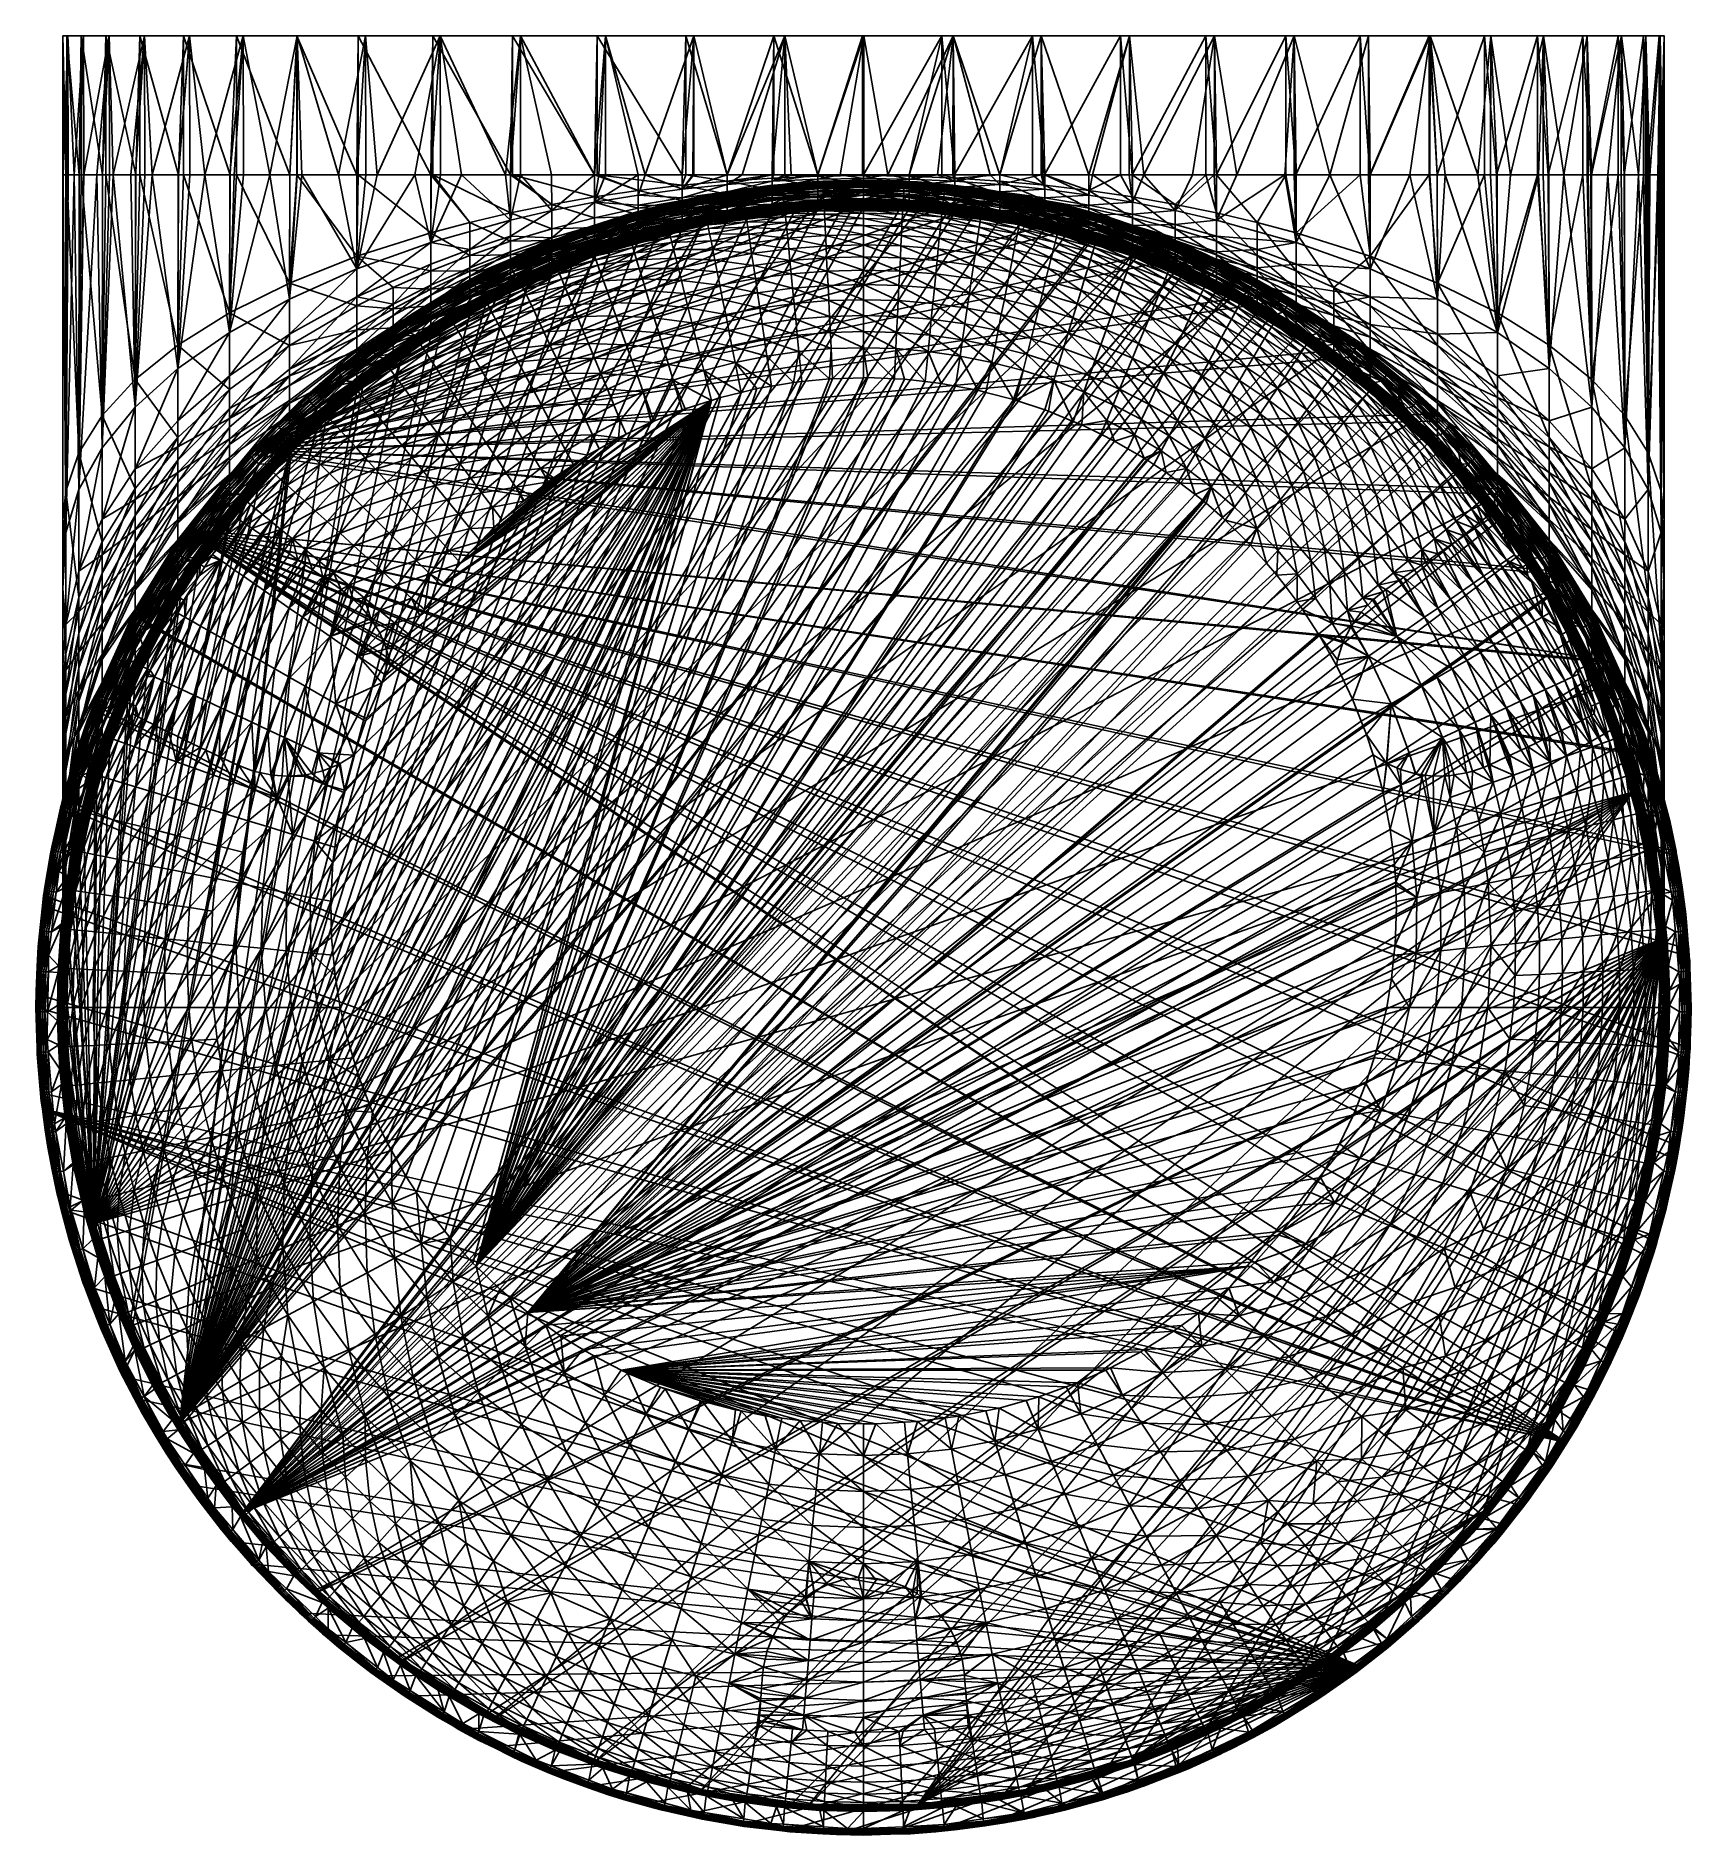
# Model space of a CAD drawing. Header units: inches. Extents: x -9200 to 7100, y -39 to 7100.
# Drawn here: x -38.8 to 38.8, y -38.8 to 45.5 of the extents above; entities that cross this region are included whole.
import ezdxf

# ---------------------------------------------------------------- set-up
doc = ezdxf.new("R2010")
doc.units = ezdxf.units.IN
doc.header["$MEASUREMENT"] = 0
doc.layers.get('0').update_dxf_attribs({"true_color": 0x068706})

msp = doc.modelspace()

# ---------------------------------------------------------------- meshes
at = {"color": 254, "true_color": 0xcccccc}
mesh = msp.add_polyface(dxfattribs=at)
corners = [(-37.5, 39, 0), (-37.5, 45.5, 0), (-37.337, 39, -3.242), (-37.31, 45.5, -3.768), (-36.642, 45.5, -7.972), (-36.721, 39, -7.47), (-37.31, 39, -3.768), (-35.485, 45.5, -12.116), (-35.629, 39, -11.601), (-36.642, 39, -7.972), (-33.883, 45.5, -16.054), (-34.076, 39, -15.58), (-35.485, 39, -12.116), (-31.843, 45.5, -19.788), (-32.078, 39, -19.356), (-33.883, 39, -16.054), (-32.099, 39, 19.367), (-31.555, 45.5, 20.243), (-33.305, 39, 17.22), (-33.662, 45.5, 16.512), (-35.324, 45.5, 12.579), (-35.137, 39, 13.089), (-34.312, 39, 15.118), (-34.088, 39, 15.584), (-33.647, 39, 16.505), (-35.898, 39, 10.833), (-35.639, 39, 11.603), (-35.311, 39, 12.575), (-36.503, 39, 8.581), (-36.524, 45.5, 8.493), (-36.521, 39, 8.493), (-37.314, 39, 3.723), (-37.241, 39, 4.267), (-37.256, 45.5, 4.269), (-36.967, 39, 6.297), (-36.729, 39, 7.471), (-37.483, 39, 1.133), (-37.346, 39, 3.242), (-32.1, 31.022, -19.22), (-34.1, 29.413, -15.457), (-35.655, 27.724, -11.501), (-36.747, 25.976, -7.4), (-36.747, 24.254, 7.394), (-35.655, 26.217, 11.49), (-34.1, 28.113, 15.443), (-32.1, 29.921, 19.203)]
mesh.append_faces([[corners[k] for k in face] for face in [(0, 1, 2), (2, 1, 3), (4, 5, 3), (3, 5, 6), (3, 6, 2), (7, 8, 4), (4, 8, 9), (4, 9, 5), (10, 11, 7), (7, 11, 12), (7, 12, 8), (13, 14, 10), (10, 14, 15), (10, 15, 11), (16, 17, 18), (18, 17, 19), (20, 21, 19), (19, 21, 22), (22, 23, 19), (19, 23, 24), (19, 24, 18), (25, 26, 20), (20, 26, 27), (20, 27, 21), (25, 20, 28), (28, 20, 29), (28, 29, 30), (31, 32, 33), (33, 32, 34), (33, 34, 29), (29, 34, 35), (29, 35, 30), (1, 0, 36), (1, 36, 33), (33, 36, 37), (33, 37, 31), (38, 15, 14), (39, 12, 11), (39, 11, 15), (40, 9, 8), (40, 8, 12), (41, 6, 5), (41, 5, 9), (42, 35, 34), (43, 26, 25), (23, 22, 44), (44, 22, 21), (43, 21, 27), (43, 27, 26), (45, 16, 18), (44, 18, 24), (44, 24, 23), (42, 25, 28)]], dxfattribs={"color": 254})
mesh = msp.add_polyface(dxfattribs=at)
corners = [(7.913, 45.5, -36.623), (3.67, 45.5, -37.303), (-37.31, 45.5, -3.768), (-37.5, 45.5, 0), (-37.256, 45.5, 4.269), (37.312, 45.5, 3.746), (-36.524, 45.5, 8.493), (-35.324, 45.5, 12.579), (-33.662, 45.5, 16.512), (-31.555, 45.5, 20.243), (-4.202, 45.5, -37.246), (-8.313, 45.5, -36.534), (-23.66, 45.5, -29.06), (-26.531, 45.5, -26.473), (-0.05, 45.5, -37.491), (-12.469, 45.5, -35.326), (-12.591, 39, -35.275), (-16.429, 45.5, -33.669), (-16.429, 39, -33.669), (-8.486, 39, -36.483), (-12.469, 39, -35.326), (-8.313, 39, -36.534), (-12.083, 39, 35.451), (-10.556, 39, 35.936), (-12.085, 45.5, 35.459), (-10.225, 39, 36.041), (-7.951, 45.5, 36.615), (-8.485, 39, 36.481), (-7.987, 39, 36.607), (-16.057, 39, 33.829), (-14.611, 39, 34.495), (-16.064, 45.5, 33.844), (-12.592, 39, 35.276), (-12.399, 39, 35.35), (-14.589, 37.612, -34.452), (-12.594, 37.961, -35.245), (-10.558, 38.261, -35.923), (-8.488, 38.509, -36.483), (-8.488, 37.802, -36.509), (-10.558, 37.435, -35.942), (-16.536, 36.874, 33.539), (-14.589, 37.32, 34.446), (-12.594, 37.712, 35.241), (-8.488, 38.327, 36.483), (-7.951, 39, 36.614), (-10.558, 37.581, 35.931), (-8.488, 37.927, 36.497), (-10.558, 38.048, 35.921)]
mesh.append_faces([[corners[k] for k in face] for face in [(0, 1, 2), (3, 4, 5), (5, 4, 6), (5, 6, 7), (7, 8, 5), (5, 8, 9), (3, 5, 2), (10, 11, 12), (13, 1, 12), (12, 14, 10), (11, 15, 12), (15, 16, 17), (17, 16, 18), (11, 19, 15), (15, 19, 20), (15, 20, 16), (11, 21, 19), (22, 23, 24), (24, 23, 25), (24, 25, 26), (26, 25, 27), (26, 27, 28), (29, 30, 31), (31, 30, 32), (31, 32, 24), (24, 32, 33), (24, 33, 22), (34, 18, 35), (35, 18, 16), (35, 16, 36), (36, 16, 20), (36, 20, 37), (37, 20, 19), (37, 19, 21), (37, 38, 36), (36, 38, 39), (36, 39, 35), (29, 40, 41), (29, 41, 30), (32, 42, 33), (33, 42, 22), (28, 27, 43), (43, 27, 25), (43, 44, 28), (45, 46, 47), (45, 47, 42), (42, 47, 23), (42, 23, 22), (46, 43, 47), (47, 43, 25), (47, 25, 23), (41, 42, 32), (41, 32, 30)]], dxfattribs={"color": 254})
mesh = msp.add_polyface(dxfattribs=at)
corners = [(3.67, 45.5, -37.303), (-36.642, 45.5, -7.972), (-37.31, 45.5, -3.768), (-29.364, 45.5, -23.3), (-29.662, 39, -22.879), (-31.843, 45.5, -19.788), (-31.843, 39, -19.788), (-32.078, 39, -19.356), (-26.531, 45.5, -26.473), (-26.86, 39, -26.104), (-29.364, 39, -23.3), (-23.66, 45.5, -29.06), (-23.722, 39, -29.004), (-26.531, 39, -26.473), (-23.66, 39, -29.06), (-26.518, 39, 26.474), (-26.3, 39, 26.702), (-26.524, 45.5, 26.48), (-24.585, 39, 28.284), (-23.318, 45.5, 29.334), (-23.714, 39, 28.993), (-23.309, 39, 29.322), (-29.049, 45.5, 23.692), (-27.794, 39, 25.147), (-26.868, 39, 26.11), (-31.555, 45.5, 20.243), (-30.849, 39, 21.3), (-29.675, 39, 22.888), (-29.465, 39, 23.172), (-29.035, 39, 23.68), (-32.099, 39, 19.367), (-32.073, 39, 19.413), (-31.541, 39, 20.234), (-23.725, 35.181, -28.878), (-26.879, 33.926, -25.974), (-29.683, 32.533, -22.74), (-32.1, 31.022, -19.22), (-32.1, 29.921, 19.203), (-29.683, 31.617, 22.723), (-26.879, 33.181, 25.957), (-23.725, 34.591, 28.863), (-22.778, 39, 29.754)]
mesh.append_faces([[corners[k] for k in face] for face in [(0, 1, 2), (3, 4, 5), (5, 4, 6), (5, 6, 7), (8, 9, 3), (3, 9, 10), (3, 10, 4), (11, 12, 8), (8, 12, 13), (8, 13, 9), (11, 14, 12), (15, 16, 17), (17, 16, 18), (17, 18, 19), (19, 18, 20), (19, 20, 21), (22, 23, 17), (17, 23, 24), (17, 24, 15), (25, 26, 22), (22, 26, 27), (27, 28, 22), (22, 28, 29), (22, 29, 23), (30, 31, 25), (25, 31, 32), (25, 32, 26), (13, 12, 33), (33, 12, 14), (10, 9, 34), (34, 9, 13), (6, 4, 35), (35, 4, 10), (36, 7, 6), (13, 33, 34), (10, 34, 35), (6, 35, 36), (31, 30, 37), (28, 27, 38), (38, 27, 26), (37, 26, 32), (37, 32, 31), (15, 24, 39), (39, 24, 23), (39, 23, 38), (38, 23, 29), (38, 29, 28), (15, 39, 16), (16, 39, 40), (16, 40, 18), (41, 21, 40), (40, 21, 20), (40, 20, 18)]], dxfattribs={"color": 254})
mesh = msp.add_polyface(dxfattribs=at)
corners = [(37.312, 45.5, 3.746), (-29.049, 45.5, 23.692), (-26.524, 45.5, 26.48), (-31.555, 45.5, 20.243), (-23.66, 45.5, -29.06), (3.67, 45.5, -37.303), (-0.05, 45.5, -37.491), (-23.318, 45.5, 29.334), (-19.822, 45.5, 31.795), (19.775, 45.5, -31.823), (16.036, 45.5, -33.857), (-37.31, 45.5, -3.768), (12.038, 45.5, -35.475), (7.913, 45.5, -36.623), (-4.202, 39, -37.246), (-4.271, 39, -37.233), (-4.202, 45.5, -37.246), (-6.381, 39, -36.868), (-8.313, 45.5, -36.534), (-8.313, 39, -36.534), (-2.136, 39, -37.368), (-0.05, 39, -37.491), (-4.27, 39, 37.22), (-3.689, 39, 37.293), (-3.69, 45.5, 37.301), (-3.39, 39, 37.33), (-2.138, 39, 37.409), (0.015, 45.5, 37.491), (-1.092, 39, 37.474), (-7.987, 39, 36.607), (-7.951, 39, 36.614), (-7.951, 45.5, 36.615), (-6.388, 39, 36.909), (-5.687, 39, 37.041), (-2.139, 38.931, -37.428), (0, 38.96, -37.492), (-6.39, 38.704, -36.922), (-4.272, 38.845, -37.237), (-8.488, 38.509, -36.483), (0, 38.471, -37.536), (-2.139, 38.428, -37.471), (-4.272, 38.301, -37.276), (-4.272, 38.705, 37.241), (-6.39, 38.546, 36.924), (-8.488, 38.327, 36.483), (0, 38.833, 37.497), (-2.139, 38.801, 37.432), (0, 38.556, 37.521), (-2.139, 38.516, 37.455), (-4.272, 38.397, 37.262)]
mesh.append_faces([[corners[k] for k in face] for face in [(0, 1, 2), (0, 3, 1), (4, 5, 6), (2, 7, 0), (0, 7, 8), (9, 10, 11), (11, 10, 12), (11, 12, 13), (14, 15, 16), (16, 15, 17), (16, 17, 18), (18, 17, 19), (14, 16, 20), (20, 16, 6), (20, 6, 21), (22, 23, 24), (23, 25, 24), (24, 25, 26), (24, 26, 27), (27, 26, 28), (29, 30, 31), (31, 30, 32), (31, 32, 24), (24, 32, 33), (24, 33, 22), (34, 21, 35), (36, 15, 37), (37, 15, 14), (37, 14, 34), (34, 14, 20), (34, 20, 21), (38, 19, 36), (36, 19, 17), (36, 17, 15), (35, 39, 34), (34, 39, 40), (34, 40, 37), (37, 41, 36), (23, 22, 42), (42, 22, 43), (22, 33, 43), (43, 33, 32), (43, 32, 44), (44, 32, 30), (45, 28, 46), (46, 28, 26), (46, 26, 42), (42, 26, 25), (42, 25, 23), (47, 45, 48), (48, 45, 46), (48, 46, 49), (49, 46, 42)]], dxfattribs={"color": 254})
mesh = msp.add_polyface(dxfattribs=at)
corners = [(-16.064, 45.5, 33.844), (-12.085, 45.5, 35.459), (37.312, 45.5, 3.746), (-19.822, 45.5, 31.795), (-37.31, 45.5, -3.768), (23.262, 45.5, -29.379), (19.775, 45.5, -31.823), (-0.05, 39, -37.491), (-0.05, 45.5, -37.491), (0, 39, -37.488), (3.67, 45.5, -37.303), (2.137, 39, -37.38), (3.67, 39, -37.303), (0, 39, 37.473), (0.015, 39, 37.473), (0.015, 45.5, 37.491), (1.14, 39, 37.473), (4.192, 45.5, 37.246), (2.138, 39, 37.409), (3.458, 39, 37.324), (-1.092, 39, 37.474), (0, 38.96, -37.492), (2.139, 38.931, -37.428), (4.272, 38.845, -37.237), (4.272, 38.301, -37.276), (2.139, 38.428, -37.471), (0, 38.471, -37.536), (4.272, 38.05, -37.351), (2.139, 38.197, -37.547), (0, 38.246, -37.612), (0, 37.718, -38.057), (0, 37.866, -37.877), (2.139, 37.654, -38.002), (2.139, 37.805, -37.817), (4.272, 37.822, -37.474), (2.139, 37.988, -37.664), (0, 38.043, -37.728), (4.272, 37.625, -37.638), (0, 38.833, 37.497), (2.139, 38.801, 37.432), (4.272, 38.705, 37.241), (2.139, 37.8, 37.822), (4.272, 37.844, 37.46), (2.139, 38.007, 37.651), (0, 37.861, 37.883), (0, 38.062, 37.715), (4.272, 38.105, 37.33), (2.139, 38.248, 37.525), (0, 38.296, 37.591), (4.272, 38.397, 37.262), (2.139, 38.516, 37.455), (0, 38.556, 37.521), (0, 37.698, 38.088)]
mesh.append_faces([[corners[k] for k in face] for face in [(0, 1, 2), (2, 3, 0), (4, 5, 6), (7, 8, 9), (9, 8, 10), (9, 10, 11), (10, 12, 11), (13, 14, 15), (15, 14, 16), (15, 16, 17), (17, 16, 18), (17, 18, 19), (15, 20, 13), (21, 11, 22), (22, 11, 12), (22, 12, 23), (21, 7, 9), (21, 9, 11), (22, 24, 25), (22, 25, 21), (21, 25, 26), (25, 27, 28), (25, 28, 26), (26, 28, 29), (30, 31, 32), (32, 31, 33), (28, 34, 35), (28, 35, 29), (29, 35, 36), (35, 37, 33), (35, 33, 36), (36, 33, 31), (14, 13, 38), (38, 13, 20), (14, 38, 16), (16, 38, 39), (16, 39, 18), (18, 39, 19), (19, 39, 40), (41, 42, 43), (41, 43, 44), (44, 43, 45), (43, 46, 47), (43, 47, 45), (45, 47, 48), (47, 49, 50), (47, 50, 48), (48, 50, 51), (49, 40, 50), (50, 40, 39), (50, 39, 51), (51, 39, 38), (52, 41, 44)]], dxfattribs={"color": 254})
mesh = msp.add_polyface(dxfattribs=at)
corners = [(-37.31, 45.5, -3.768), (31.569, 45.5, -20.22), (29.073, 45.5, -23.662), (-12.085, 45.5, 35.459), (-7.951, 45.5, 36.615), (37.312, 45.5, 3.746), (26.484, 45.5, -26.52), (23.262, 45.5, -29.379), (23.654, 45.5, 29.065), (-3.69, 45.5, 37.301), (0.015, 45.5, 37.491), (7.913, 39, -36.623), (6.382, 39, -36.869), (7.913, 45.5, -36.623), (4.267, 39, -37.207), (3.67, 45.5, -37.303), (3.67, 39, -37.303), (3.458, 39, 37.324), (4.19, 39, 37.229), (4.192, 45.5, 37.246), (4.27, 39, 37.218), (5.929, 39, 37.003), (6.388, 39, 36.912), (8.318, 45.5, 36.532), (8.318, 39, 36.53), (6.39, 38.704, -36.922), (4.272, 38.845, -37.237), (8.488, 38.509, -36.483), (8.488, 37.802, -36.509), (6.39, 38.092, -36.955), (4.272, 38.301, -37.276), (2.139, 38.931, -37.428), (8.488, 37.471, -36.582), (6.39, 37.807, -37.029), (4.272, 38.05, -37.351), (2.139, 38.428, -37.471), (6.39, 37.55, -37.16), (4.272, 37.822, -37.474), (2.139, 38.197, -37.547), (4.272, 37.625, -37.638), (2.139, 37.988, -37.664), (4.272, 38.705, 37.241), (6.39, 38.546, 36.924), (8.488, 38.327, 36.483), (4.272, 37.619, 37.644), (4.272, 37.844, 37.46), (2.139, 37.8, 37.822), (6.39, 37.717, 37.067), (4.272, 38.105, 37.33), (2.139, 38.007, 37.651), (6.39, 37.87, 37.007), (8.488, 37.544, 36.559), (8.488, 37.927, 36.497), (6.39, 38.2, 36.941), (4.272, 38.397, 37.262), (2.139, 38.248, 37.525)]
mesh.append_faces([[corners[k] for k in face] for face in [(0, 1, 2), (3, 4, 5), (2, 6, 0), (0, 6, 7), (8, 9, 10), (11, 12, 13), (13, 12, 14), (13, 14, 15), (15, 14, 16), (17, 18, 19), (19, 18, 20), (20, 21, 19), (19, 21, 22), (19, 22, 23), (23, 22, 24), (12, 25, 26), (25, 12, 27), (12, 11, 27), (26, 16, 14), (26, 14, 12), (27, 28, 25), (25, 28, 29), (25, 29, 26), (26, 29, 30), (26, 30, 31), (29, 32, 33), (29, 33, 30), (30, 33, 34), (30, 34, 35), (33, 36, 34), (34, 36, 37), (34, 37, 38), (37, 39, 40), (17, 41, 18), (42, 21, 41), (41, 21, 20), (41, 20, 18), (43, 24, 42), (42, 24, 22), (42, 22, 21), (44, 45, 46), (45, 47, 48), (45, 48, 49), (47, 50, 48), (51, 52, 50), (50, 52, 53), (50, 53, 48), (48, 53, 54), (48, 54, 55), (52, 43, 53), (53, 43, 42), (53, 42, 54), (54, 42, 41)]], dxfattribs={"color": 254})
mesh = msp.add_polyface(dxfattribs=at)
corners = [(36.525, 45.5, -8.49), (35.333, 45.5, -12.555), (-37.31, 45.5, -3.768), (37.256, 45.5, -4.269), (37.312, 45.5, 3.746), (37.5, 45.5, 0), (33.683, 45.5, -16.47), (31.569, 45.5, -20.22), (-7.951, 45.5, 36.615), (-3.69, 45.5, 37.301), (4.192, 45.5, 37.246), (8.318, 45.5, 36.532), (23.654, 45.5, 29.065), (0.015, 45.5, 37.491), (12.449, 45.5, 35.333), (7.913, 39, -36.623), (7.913, 45.5, -36.623), (8.481, 39, -36.465), (12.038, 45.5, -35.475), (12.038, 39, -35.475), (12.583, 39, -35.254), (16.036, 45.5, -33.857), (16.036, 39, -33.857), (12.443, 39, 35.316), (12.589, 39, 35.267), (13.127, 39, 35.086), (16.43, 45.5, 33.668), (15.407, 39, 34.147), (8.377, 39, 36.519), (8.487, 39, 36.489), (10.557, 39, 35.94), (10.726, 39, 35.895), (8.318, 39, 36.53), (8.488, 38.509, -36.483), (10.558, 38.261, -35.923), (12.594, 37.961, -35.245), (14.589, 37.612, -34.452), (12.594, 36.99, -35.255), (10.558, 37.435, -35.942), (8.488, 37.802, -36.509), (8.488, 37.471, -36.582), (6.39, 38.092, -36.955), (8.488, 38.327, 36.483), (10.558, 38.048, 35.921), (12.594, 37.712, 35.241), (14.589, 37.32, 34.446), (8.488, 37.544, 36.559), (10.558, 37.581, 35.931), (8.488, 37.927, 36.497)]
mesh.append_faces([[corners[k] for k in face] for face in [(0, 1, 2), (0, 2, 3), (2, 4, 5), (2, 5, 3), (1, 6, 2), (2, 6, 7), (4, 8, 9), (10, 11, 12), (12, 13, 10), (11, 14, 12), (15, 16, 17), (17, 16, 18), (17, 18, 19), (19, 18, 20), (20, 18, 21), (20, 21, 22), (23, 24, 14), (14, 24, 25), (14, 25, 26), (26, 25, 27), (28, 29, 11), (11, 29, 30), (11, 30, 14), (14, 30, 31), (14, 31, 23), (11, 32, 28), (33, 15, 17), (33, 17, 34), (34, 17, 19), (34, 19, 35), (35, 19, 20), (35, 20, 36), (36, 20, 22), (35, 37, 34), (34, 37, 38), (34, 38, 33), (33, 38, 39), (39, 40, 41), (29, 42, 43), (29, 28, 42), (42, 28, 32), (24, 23, 44), (44, 23, 31), (44, 31, 43), (43, 31, 30), (43, 30, 29), (24, 44, 25), (25, 44, 45), (25, 45, 27), (46, 47, 48), (47, 44, 43), (47, 43, 48), (48, 43, 42)]], dxfattribs={"color": 254})
mesh = msp.add_polyface(dxfattribs=at)
corners = [(-26.531, 45.5, -26.473), (-29.364, 45.5, -23.3), (3.67, 45.5, -37.303), (-31.843, 45.5, -19.788), (-33.883, 45.5, -16.054), (-35.485, 45.5, -12.116), (-36.642, 45.5, -7.972), (-23.66, 45.5, -29.06), (-12.469, 45.5, -35.326), (-16.429, 45.5, -33.669), (-20.16, 45.5, -31.581), (-20.259, 39, -31.511), (-23.66, 39, -29.06), (-16.533, 39, -33.611), (-20.16, 39, -31.581), (-16.429, 39, -33.669), (-20.252, 39, 31.499), (-19.81, 39, 31.776), (-19.822, 45.5, 31.795), (-18.82, 39, 32.396), (-16.761, 39, 33.504), (-16.064, 45.5, 33.844), (-16.533, 39, 33.61), (-16.057, 39, 33.829), (-23.318, 45.5, 29.334), (-23.309, 39, 29.322), (-22.778, 39, 29.754), (-21.013, 39, 31.022), (-23.725, 35.181, -28.878), (-20.262, 36.283, -31.415), (-18.429, 36.771, -32.533), (-16.536, 37.215, -33.547), (-14.589, 37.612, -34.452), (-14.589, 36.473, -34.453), (-16.536, 35.884, -33.539), (-18.429, 35.226, -32.517), (-14.589, 35.928, -34.526), (-16.536, 35.244, -33.613), (-23.725, 34.591, 28.863), (-20.262, 35.828, 31.402), (-16.536, 36.874, 33.539), (-16.536, 36.121, 33.534), (-14.589, 37.32, 34.446), (-18.429, 35.502, 32.513), (-18.429, 34.647, 32.559), (-16.536, 35.386, 33.582), (-14.589, 36.049, 34.498), (-16.536, 35.042, 33.673)]
mesh.append_faces([[corners[k] for k in face] for face in [(0, 1, 2), (2, 1, 3), (2, 3, 4), (4, 5, 2), (2, 5, 6), (7, 8, 9), (7, 9, 10), (10, 11, 7), (7, 11, 12), (9, 13, 10), (10, 13, 14), (10, 14, 11), (9, 15, 13), (16, 17, 18), (17, 19, 18), (18, 19, 20), (18, 20, 21), (21, 20, 22), (21, 22, 23), (24, 25, 26), (24, 26, 18), (18, 26, 27), (18, 27, 16), (28, 12, 29), (29, 12, 11), (29, 11, 30), (30, 11, 14), (30, 14, 31), (31, 14, 13), (31, 13, 32), (32, 13, 15), (31, 33, 34), (31, 34, 30), (30, 34, 35), (30, 35, 29), (34, 36, 37), (34, 37, 35), (26, 38, 27), (27, 38, 39), (27, 39, 16), (22, 20, 40), (40, 20, 19), (40, 19, 39), (39, 19, 17), (39, 17, 16), (22, 40, 23), (41, 42, 40), (41, 40, 43), (43, 40, 39), (43, 44, 41), (41, 44, 45), (41, 45, 46), (46, 45, 47)]], dxfattribs={"color": 254})
mesh = msp.add_polyface(dxfattribs=at)
corners = [(36.641, 45.5, 7.975), (-3.69, 45.5, 37.301), (35.493, 45.5, 12.093), (26.531, 45.5, 26.473), (29.369, 45.5, 23.294), (23.654, 45.5, 29.065), (31.837, 45.5, 19.796), (33.889, 45.5, 16.041), (12.449, 45.5, 35.333), (16.43, 45.5, 33.668), (20.17, 45.5, 31.576), (16.036, 39, -33.857), (16.036, 45.5, -33.857), (16.523, 39, -33.592), (19.775, 45.5, -31.823), (19.775, 39, -31.823), (20.246, 39, -31.493), (23.262, 45.5, -29.379), (23.262, 39, -29.379), (20.162, 39, 31.564), (20.254, 39, 31.503), (21.841, 39, 30.447), (23.653, 39, 29.065), (16.422, 39, 33.652), (16.528, 39, 33.6), (17.485, 38.999, 33.133), (19.727, 39, 31.853), (15.407, 39, 34.147), (20.262, 36.283, -31.415), (23.725, 35.181, -28.878), (14.589, 37.612, -34.452), (16.536, 37.215, -33.547), (18.429, 36.771, -32.533), (20.262, 34.502, -31.391), (18.429, 35.226, -32.517), (16.536, 35.884, -33.539), (16.536, 35.244, -33.613), (14.589, 36.473, -34.453), (14.589, 37.32, 34.446), (16.536, 36.874, 33.539), (20.262, 35.828, 31.402), (23.725, 34.591, 28.863), (16.536, 35.386, 33.582), (18.429, 35.502, 32.513), (16.536, 36.121, 33.534), (14.589, 36.049, 34.498), (14.589, 36.675, 34.446)]
mesh.append_faces([[corners[k] for k in face] for face in [(0, 1, 2), (1, 3, 4), (3, 1, 5), (4, 6, 1), (1, 6, 7), (1, 7, 2), (5, 8, 9), (5, 9, 10), (11, 12, 13), (13, 12, 14), (13, 14, 15), (15, 14, 16), (16, 14, 17), (16, 17, 18), (19, 20, 10), (10, 20, 21), (10, 21, 5), (5, 21, 22), (23, 24, 9), (9, 24, 25), (9, 25, 10), (10, 25, 26), (10, 26, 19), (9, 27, 23), (28, 18, 29), (30, 11, 31), (31, 11, 13), (31, 13, 32), (32, 13, 15), (32, 15, 28), (28, 15, 16), (28, 16, 18), (28, 33, 32), (32, 34, 31), (31, 34, 35), (31, 35, 30), (35, 36, 37), (27, 38, 23), (23, 38, 39), (23, 39, 24), (20, 19, 40), (40, 19, 26), (40, 26, 39), (39, 26, 25), (39, 25, 24), (41, 22, 21), (42, 43, 44), (42, 44, 45), (40, 41, 21), (40, 21, 20), (43, 40, 44), (44, 40, 39), (44, 39, 46)]], dxfattribs={"color": 254})
mesh = msp.add_polyface(dxfattribs=at)
corners = [(37.312, 45.5, 3.746), (-3.69, 45.5, 37.301), (36.641, 45.5, 7.975), (23.262, 39, -29.379), (23.262, 45.5, -29.379), (23.706, 39, -28.985), (26.484, 45.5, -26.52), (26.484, 39, -26.52), (26.861, 39, -26.104), (29.073, 45.5, -23.662), (29.073, 39, -23.662), (29.648, 39, -22.868), (31.569, 45.5, -20.22), (31.569, 39, -20.22), (32.062, 39, -19.346), (31.607, 39, 20.161), (31.828, 39, 19.791), (31.837, 45.5, 19.796), (32.085, 39, 19.359), (32.791, 39, 18.177), (30.293, 39, 22.081), (29.369, 45.5, 23.294), (29.667, 39, 22.881), (25.587, 39, 27.384), (26.518, 39, 26.46), (26.531, 45.5, 26.473), (26.87, 39, 26.112), (27.235, 39, 25.75), (28.762, 39, 24.037), (29.353, 39, 23.282), (23.723, 39, 29.005), (23.654, 45.5, 29.065), (23.657, 39, 29.062), (23.653, 39, 29.065), (32.1, 31.022, -19.22), (26.879, 33.926, -25.974), (29.683, 32.533, -22.74), (23.725, 35.181, -28.878), (26.879, 33.181, 25.957), (23.725, 34.591, 28.863), (29.683, 31.617, 22.723), (32.1, 29.921, 19.203)]
mesh.append_faces([[corners[k] for k in face] for face in [(0, 1, 2), (3, 4, 5), (5, 4, 6), (5, 6, 7), (7, 6, 8), (8, 6, 9), (8, 9, 10), (10, 9, 11), (11, 9, 12), (11, 12, 13), (13, 12, 14), (15, 16, 17), (16, 18, 17), (17, 18, 19), (15, 17, 20), (20, 17, 21), (20, 21, 22), (23, 24, 25), (25, 24, 26), (26, 27, 25), (25, 27, 28), (25, 28, 21), (21, 28, 29), (21, 29, 22), (23, 25, 30), (30, 25, 31), (30, 31, 32), (31, 33, 32), (13, 14, 34), (35, 10, 36), (36, 10, 11), (36, 11, 13), (37, 7, 35), (35, 7, 8), (35, 8, 10), (37, 3, 5), (37, 5, 7), (13, 34, 36), (27, 26, 38), (32, 33, 39), (26, 24, 38), (38, 24, 23), (38, 23, 39), (39, 23, 30), (39, 30, 32), (22, 29, 40), (40, 29, 28), (18, 16, 41), (41, 16, 15), (40, 15, 20), (40, 20, 22), (38, 40, 27), (27, 40, 28)]], dxfattribs={"color": 254})
mesh = msp.add_polyface(dxfattribs=at)
corners = [(32.062, 39, -19.346), (31.569, 45.5, -20.22), (33.683, 45.5, -16.47), (33.683, 39, -16.47), (34.06, 39, -15.573), (35.333, 45.5, -12.555), (35.333, 39, -12.555), (35.614, 39, -11.596), (36.525, 45.5, -8.49), (36.525, 39, -8.49), (36.702, 39, -7.467), (37.256, 45.5, -4.269), (37.256, 39, -4.269), (37.315, 39, -3.24), (37.5, 45.5, 0), (37.5, 39, 0), (34.853, 39, 13.828), (35.482, 39, 12.089), (35.493, 45.5, 12.093), (37.192, 39, 4.795), (37.294, 39, 3.745), (37.312, 45.5, 3.746), (37.42, 39, 2.442), (37.343, 39, 3.241), (36.816, 39, 7.123), (36.641, 45.5, 7.975), (36.737, 39, 7.472), (35.642, 39, 11.648), (36.298, 39, 9.411), (36.624, 39, 7.972), (34.09, 39, 15.586), (33.889, 45.5, 16.041), (33.928, 39, 15.959), (31.837, 45.5, 19.796), (32.791, 39, 18.177), (33.887, 39, 16.039), (36.747, 25.976, -7.4), (35.655, 27.724, -11.501), (34.1, 29.413, -15.457), (32.1, 31.022, -19.22), (32.085, 39, 19.359), (32.1, 29.921, 19.203), (34.1, 28.113, 15.443), (35.655, 26.217, 11.49), (36.747, 24.254, 7.394)]
mesh.append_faces([[corners[k] for k in face] for face in [(0, 1, 2), (0, 2, 3), (3, 2, 4), (4, 2, 5), (4, 5, 6), (6, 5, 7), (7, 5, 8), (7, 8, 9), (9, 8, 10), (10, 8, 11), (10, 11, 12), (12, 11, 13), (13, 11, 14), (13, 14, 15), (16, 17, 18), (19, 20, 21), (15, 14, 22), (22, 14, 21), (22, 21, 23), (23, 21, 20), (19, 21, 24), (24, 21, 25), (24, 25, 26), (17, 27, 18), (18, 27, 28), (18, 28, 25), (25, 28, 29), (25, 29, 26), (16, 18, 30), (30, 18, 31), (30, 31, 32), (33, 34, 31), (31, 34, 35), (31, 35, 32), (36, 10, 12), (37, 7, 9), (38, 4, 6), (39, 0, 3), (38, 3, 4), (36, 9, 10), (37, 6, 7), (34, 40, 41), (16, 30, 42), (42, 30, 32), (42, 32, 35), (28, 27, 43), (43, 27, 17), (19, 24, 44), (44, 24, 26), (44, 26, 29), (16, 43, 17), (34, 42, 35), (28, 44, 29)]], dxfattribs={"color": 254})
mesh = msp.add_polyface(dxfattribs=at)
corners = [(-29.683, 26.37, -23.037), (-29.683, 27.188, -22.807), (-26.879, 29.584, -26.027), (-37.359, 24.191, -3.208), (-37.5, 22.824, 0), (-37.5, 39, 0), (-34.1, 29.413, -15.457), (-33.883, 39, -16.054), (-32.1, 31.022, -19.22), (-35.655, 27.724, -11.501), (-35.485, 39, -12.116), (-36.747, 25.976, -7.4), (-36.642, 39, -7.972), (-37.337, 39, -3.242), (-37.31, 39, -3.768), (-32.1, 26.702, -19.175), (-34.1, 24.315, -15.42), (-29.683, 32.533, -22.74), (-26.879, 33.926, -25.974), (-26.879, 31.007, -25.93), (-29.683, 28.942, -22.693), (-29.683, 28.051, -22.702), (-32.1, 25.628, -19.184), (-26.879, 28.304, -26.497), (-26.879, 27.777, 26.836), (-26.879, 27.209, 27.336), (-23.725, 29.869, 29.969), (-26.879, 29.134, 26.143), (-26.879, 29.901, 25.974), (-29.683, 27.579, 22.742), (-37.359, 22.25, 3.206), (-37.483, 39, 1.133), (-37.241, 39, 4.267), (-37.314, 39, 3.723), (-37.346, 39, 3.242), (-36.503, 39, 8.581), (-36.521, 39, 8.493), (-36.747, 24.254, 7.394), (-36.729, 39, 7.471), (-34.1, 28.113, 15.443), (-35.137, 39, 13.089), (-35.655, 26.217, 11.49), (-32.1, 29.921, 19.203), (-33.305, 39, 17.22), (-29.683, 31.617, 22.723), (-30.849, 39, 21.3), (-36.967, 39, 6.297), (-26.879, 28.423, 26.434), (-29.683, 26.633, 22.948), (-32.1, 27.478, 19.177), (-32.1, 26.261, 19.176), (-29.683, 29.587, 22.696), (-26.879, 31.53, 25.931), (-23.725, 33.283, 28.842), (-34.1, 25.231, 15.421), (-26.879, 33.181, 25.957), (-23.725, 34.591, 28.863), (-26.879, 25.953, 30.089), (-23.725, 28.98, 31.529), (-26.879, 26.092, 29.311), (-29.683, 25.755, 23.305), (-35.898, 39, 10.833), (-25.562, 27.368, 40), (-26.517, 26.517, 40), (-25.596, 27.406, 42.25)]
mesh.append_faces([[corners[k] for k in face] for face in [(0, 1, 2), (3, 4, 5), (6, 7, 8), (9, 10, 6), (11, 12, 9), (5, 13, 3), (3, 13, 14), (3, 14, 11), (8, 15, 6), (6, 16, 9), (17, 18, 19), (17, 19, 20), (20, 19, 21), (20, 21, 22), (19, 2, 21), (21, 2, 1), (8, 17, 20), (8, 20, 15), (15, 20, 22), (2, 23, 0), (24, 25, 26), (27, 28, 29), (4, 30, 31), (4, 31, 5), (32, 33, 30), (30, 33, 34), (30, 34, 31), (35, 36, 37), (37, 36, 38), (39, 40, 41), (42, 43, 39), (44, 45, 42), (30, 37, 46), (30, 46, 32), (47, 27, 48), (48, 27, 29), (49, 50, 51), (51, 50, 29), (51, 29, 52), (52, 29, 28), (52, 28, 53), (39, 54, 42), (42, 54, 49), (42, 49, 44), (44, 49, 51), (44, 51, 55), (55, 51, 52), (55, 52, 56), (57, 58, 59), (24, 47, 60), (37, 41, 61), (62, 63, 64)]], dxfattribs={"color": 254})
mesh = msp.add_polyface(dxfattribs=at)
corners = [(-4.272, 38.845, -37.237), (-2.139, 38.428, -37.471), (-4.272, 38.301, -37.276), (-6.39, 38.704, -36.922), (-6.39, 38.092, -36.955), (-8.488, 38.509, -36.483), (-8.488, 37.802, -36.509), (0, 38.471, -37.536), (0, 38.246, -37.612), (-2.139, 38.197, -37.547), (-4.272, 38.05, -37.351), (-6.39, 37.807, -37.029), (-8.488, 37.471, -36.582), (-2.139, 37.654, -38.002), (-4.272, 37.625, -37.638), (-2.139, 37.805, -37.817), (0, 37.718, -38.057), (0, 37.866, -37.877), (0, 37.605, -38.262), (0, 38.043, -37.728), (-2.139, 37.988, -37.664), (-4.272, 37.822, -37.474), (-6.39, 37.55, -37.16), (-6.39, 37.717, 37.067), (-6.39, 37.574, 37.145), (-4.272, 37.844, 37.46), (0, 37.861, 37.883), (0, 38.062, 37.715), (-2.139, 37.8, 37.822), (-2.139, 38.007, 37.651), (-4.272, 37.619, 37.644), (0, 38.296, 37.591), (-2.139, 38.248, 37.525), (-4.272, 38.105, 37.33), (-6.39, 37.87, 37.007), (-8.488, 37.544, 36.559), (0, 38.556, 37.521), (-2.139, 38.516, 37.455), (-4.272, 38.397, 37.262), (-6.39, 38.2, 36.941), (-8.488, 37.927, 36.497), (-4.272, 38.705, 37.241), (-6.39, 38.546, 36.924), (-8.488, 38.327, 36.483), (0, 37.698, 38.088), (-2.139, 37.633, 38.034)]
mesh.append_faces([[corners[k] for k in face] for face in [(0, 1, 2), (3, 2, 4), (3, 4, 5), (5, 4, 6), (7, 8, 1), (1, 8, 9), (1, 9, 2), (2, 9, 10), (2, 10, 4), (4, 10, 11), (4, 11, 6), (6, 11, 12), (13, 14, 15), (13, 15, 16), (16, 15, 17), (18, 13, 16), (8, 19, 9), (9, 19, 20), (9, 20, 10), (10, 20, 21), (10, 21, 11), (11, 21, 22), (19, 17, 20), (20, 17, 15), (20, 15, 21), (21, 15, 14), (21, 14, 22), (23, 24, 25), (26, 27, 28), (28, 27, 29), (28, 29, 30), (30, 29, 25), (27, 31, 29), (29, 31, 32), (29, 32, 25), (25, 32, 33), (25, 33, 23), (23, 33, 34), (23, 34, 35), (31, 36, 32), (32, 36, 37), (32, 37, 33), (33, 37, 38), (33, 38, 34), (34, 38, 39), (34, 39, 35), (35, 39, 40), (38, 41, 39), (39, 41, 42), (39, 42, 40), (40, 42, 43), (44, 26, 45), (45, 26, 28)]], dxfattribs={"color": 254})
mesh = msp.add_polyface(dxfattribs=at)
corners = [(29.683, 28.051, -22.702), (29.683, 27.188, -22.807), (26.879, 29.584, -26.027), (37.5, 22.824, 0), (37.359, 24.191, -3.208), (37.315, 39, -3.24), (37.5, 39, 0), (29.683, 32.533, -22.74), (29.683, 28.942, -22.693), (26.879, 33.926, -25.974), (26.879, 31.007, -25.93), (26.879, 25.93, -31.109), (23.725, 28.912, -31.821), (26.879, 26.008, -29.68), (34.1, 24.315, -15.42), (32.1, 26.702, -19.175), (32.1, 31.022, -19.22), (34.1, 29.413, -15.457), (33.683, 39, -16.47), (36.747, 25.976, -7.4), (35.655, 27.724, -11.501), (36.525, 39, -8.49), (23.725, 32.869, -28.842), (26.879, 26.452, -28.388), (23.725, 29.892, -29.945), (26.879, 27.239, -27.306), (35.333, 39, -12.555), (23.725, 29.268, -30.801), (37.256, 39, -4.269), (29.683, 26.37, -23.037), (26.879, 28.304, -26.497), (23.725, 31.745, -28.927), (32.1, 25.628, -19.184), (23.725, 30.735, -29.304), (26.879, 31.53, 25.932), (29.683, 29.587, 22.696), (29.683, 31.617, 22.723), (32.1, 29.921, 19.203), (31.607, 39, 20.161), (37.359, 22.25, 3.206), (37.343, 39, 3.241), (37.294, 39, 3.745), (37.42, 39, 2.442), (26.879, 29.901, 25.974), (26.879, 29.134, 26.143), (29.683, 27.579, 22.742), (29.683, 28.576, 22.694), (32.1, 26.261, 19.176), (32.1, 27.478, 19.177), (34.1, 25.231, 15.421), (34.1, 28.113, 15.443), (35.655, 26.217, 11.49), (34.853, 39, 13.828), (32.791, 39, 18.177), (26.879, 33.181, 25.957), (26.879, 28.423, 26.434), (26.879, 27.777, 26.836), (29.683, 25.755, 23.305), (36.747, 24.254, 7.394), (37.192, 39, 4.795), (29.683, 26.633, 22.948), (36.298, 39, 9.411), (26.517, 26.517, 40), (25.567, 27.375, 40), (25.596, 27.406, 42.25)]
mesh.append_faces([[corners[k] for k in face] for face in [(0, 1, 2), (3, 4, 5), (3, 5, 6), (7, 8, 9), (9, 8, 10), (11, 12, 13), (14, 15, 16), (14, 16, 17), (17, 16, 18), (19, 20, 21), (8, 0, 10), (10, 0, 2), (10, 2, 22), (23, 24, 25), (20, 17, 26), (13, 27, 23), (4, 19, 28), (4, 28, 5), (1, 29, 2), (2, 29, 30), (2, 30, 31), (7, 16, 15), (7, 15, 8), (8, 15, 32), (8, 32, 0), (30, 25, 33), (34, 35, 36), (36, 35, 37), (37, 38, 36), (39, 40, 41), (40, 39, 42), (42, 39, 3), (42, 3, 6), (43, 44, 45), (43, 45, 46), (46, 45, 47), (46, 47, 48), (48, 49, 50), (50, 51, 52), (34, 43, 46), (34, 46, 35), (35, 46, 48), (35, 48, 37), (37, 48, 50), (37, 50, 53), (54, 34, 36), (55, 56, 57), (58, 39, 59), (59, 39, 41), (44, 55, 60), (44, 60, 45), (51, 58, 61), (62, 63, 64)]], dxfattribs={"color": 254})
mesh = msp.add_polyface(dxfattribs=at)
corners = [(-11.156, 35.802, -48.935), (-10.884, 35.878, -48.947), (-10.877, 35.858, -49.625), (-9.111, 36.371, -49.022), (-12.628, 35.293, -48.86), (-11.585, 35.654, -48.913), (-10.622, 35.017, -52.71), (-10.499, 34.61, -53.445), (-12.325, 34.446, -52.664), (-12.18, 34.041, -53.406), (-10.722, 35.345, -51.948), (-8.893, 35.503, -52.75), (-12.442, 34.772, -51.893), (-10.797, 35.593, -51.171), (-8.976, 35.833, -51.994), (-12.53, 35.018, -51.109), (-10.849, 35.763, -50.393), (-9.038, 36.082, -51.225), (-12.59, 35.187, -50.323), (-9.081, 36.252, -50.454), (-12.624, 35.281, -49.547), (-12.318, 35.419, -44.428), (-11.584, 35.651, -44.531), (-10.881, 35.873, -44.629), (-10.255, 36.071, -44.716), (-10.904, 36.026, -44.411), (-10.898, 35.998, -44.427), (-12.655, 35.448, -44.156), (-10.927, 36.117, -44.386), (-10.911, 36.056, -44.398), (-12.682, 35.537, -44.131), (-12.664, 35.477, -44.143), (-10.943, 36.175, -44.39), (-12.676, 35.659, -44.157), (-10.956, 36.219, -44.403), (-10.883, 35.892, -44.58), (-9.109, 36.383, -44.797), (-12.63, 35.315, -44.325), (-12.631, 35.336, -44.268), (-10.885, 35.929, -44.496), (-10.883, 35.913, -44.524), (-9.111, 36.42, -44.714), (-10.893, 35.972, -44.447), (-9.114, 36.439, -44.688), (-10.888, 35.949, -44.471), (-12.642, 35.394, -44.192), (-12.633, 35.352, -44.241), (-12.7, 35.594, -44.135), (-12.648, 35.42, -44.172), (-11.195, 36.374, -44.471), (-12.867, 35.769, -44.205), (-28.628, 26.097, -34.436), (0, 38.75, -40.004), (-3.572, 38.536, -39.91)]
mesh.append_faces([[corners[k] for k in face] for face in [(0, 1, 2), (2, 1, 3), (2, 4, 5), (2, 5, 0), (6, 7, 8), (8, 7, 9), (10, 11, 6), (10, 6, 12), (12, 6, 8), (13, 14, 10), (13, 10, 15), (16, 17, 13), (16, 13, 18), (2, 19, 16), (2, 16, 20), (21, 22, 5), (5, 22, 23), (5, 23, 0), (0, 23, 24), (24, 3, 1), (24, 1, 0), (25, 26, 27), (28, 29, 30), (29, 25, 31), (32, 33, 34), (24, 35, 36), (24, 23, 35), (35, 23, 22), (35, 22, 37), (38, 39, 40), (40, 39, 41), (42, 43, 44), (42, 44, 45), (46, 44, 39), (39, 44, 43), (40, 36, 35), (40, 35, 38), (28, 47, 32), (26, 42, 48), (49, 34, 50), (51, 52, 53)]], dxfattribs={"color": 254})
mesh = msp.add_polyface(dxfattribs=at)
corners = [(-10.877, 35.858, -49.625), (-9.111, 36.371, -49.022), (-9.105, 36.348, -49.693), (-8.946, 36.417, -49.028), (-7.31, 36.751, -49.749), (-8.669, 34.609, -54.168), (-6.852, 34.449, -54.822), (-8.53, 34.054, -54.804), (-8.791, 35.094, -53.479), (-6.963, 35.006, -54.19), (-10.499, 34.61, -53.445), (-10.352, 34.127, -54.14), (-8.893, 35.503, -52.75), (-7.06, 35.493, -53.507), (-10.622, 35.017, -52.71), (-8.976, 35.833, -51.994), (-7.141, 35.903, -52.784), (-10.722, 35.345, -51.948), (-9.038, 36.082, -51.225), (-7.207, 36.234, -52.033), (-10.797, 35.593, -51.171), (-9.081, 36.252, -50.454), (-7.257, 36.484, -51.27), (-10.849, 35.763, -50.393), (-7.291, 36.655, -50.504), (-8.16, 36.601, -44.952), (-7.313, 36.766, -49.082), (-9.107, 36.361, -44.845), (-10.255, 36.071, -44.716), (-9.127, 36.518, -44.628), (-9.122, 36.489, -44.644), (-10.904, 36.026, -44.411), (-9.146, 36.61, -44.603), (-9.133, 36.548, -44.615), (-10.927, 36.117, -44.386), (-10.911, 36.056, -44.398), (-10.709, 36.3, -44.438), (-9.169, 36.707, -44.618), (-9.16, 36.668, -44.607), (-7.314, 36.786, -44.976), (-9.109, 36.383, -44.797), (-10.883, 35.913, -44.524), (-9.111, 36.42, -44.714), (-9.109, 36.404, -44.741), (-7.315, 36.823, -44.892), (-9.117, 36.463, -44.664), (-7.318, 36.842, -44.866), (-9.114, 36.439, -44.688), (-10.893, 35.972, -44.447), (-10.885, 35.929, -44.496), (-10.943, 36.175, -44.39), (-7.32, 36.866, -44.842), (-10.898, 35.998, -44.427), (2.526, 38.668, -39.967), (1.193, 38.711, -39.987), (-28.628, 26.097, -34.436), (0, 38.75, -40.004)]
mesh.append_faces([[corners[k] for k in face] for face in [(0, 1, 2), (2, 1, 3), (2, 3, 4), (5, 6, 7), (8, 9, 5), (8, 5, 10), (10, 5, 11), (12, 13, 8), (12, 8, 14), (14, 8, 10), (15, 16, 12), (15, 12, 17), (18, 19, 15), (18, 15, 20), (21, 22, 18), (21, 18, 23), (2, 24, 21), (2, 21, 0), (25, 26, 3), (25, 3, 27), (27, 3, 1), (27, 1, 28), (29, 30, 31), (32, 33, 34), (33, 29, 35), (36, 37, 38), (39, 25, 40), (40, 25, 27), (40, 27, 28), (41, 42, 43), (43, 42, 44), (45, 46, 47), (45, 47, 48), (49, 47, 42), (42, 47, 46), (43, 39, 40), (43, 40, 41), (32, 50, 38), (30, 51, 45), (30, 45, 52), (53, 54, 55), (55, 54, 56)]], dxfattribs={"color": 254})
mesh = msp.add_polyface(dxfattribs=at)
corners = [(-6.702, 36.896, -49.103), (-7.31, 36.751, -49.749), (-7.025, 36.827, -49.092), (-8.946, 36.417, -49.028), (-7.313, 36.766, -49.082), (-6.963, 35.006, -54.19), (-6.852, 34.449, -54.822), (-8.669, 34.609, -54.168), (-7.06, 35.493, -53.507), (-8.791, 35.094, -53.479), (-7.141, 35.903, -52.784), (-8.893, 35.503, -52.75), (-7.207, 36.234, -52.033), (-8.976, 35.833, -51.994), (-7.257, 36.484, -51.27), (-9.038, 36.082, -51.225), (-7.291, 36.655, -50.504), (-5.458, 36.798, -51.305), (-9.081, 36.252, -50.454), (-5.484, 36.97, -50.544), (-9.105, 36.348, -49.693), (-7.024, 36.82, -45.049), (-7.312, 36.765, -45.024), (-8.16, 36.601, -44.952), (-7.328, 36.922, -44.806), (-5.509, 37.207, -44.961), (-7.324, 36.893, -44.822), (-9.127, 36.518, -44.628), (-7.344, 37.015, -44.782), (-5.515, 37.267, -44.932), (-7.333, 36.952, -44.793), (-9.146, 36.61, -44.603), (-5.512, 37.236, -44.945), (-9.133, 36.548, -44.615), (-7.354, 37.074, -44.786), (-8.589, 36.861, -44.685), (-7.361, 37.109, -44.795), (-6.366, 37.31, -44.883), (-7.314, 36.786, -44.976), (-6.023, 37.013, -45.134), (-9.109, 36.404, -44.741), (-7.315, 36.823, -44.892), (-7.314, 36.807, -44.919), (-5.502, 37.137, -45.031), (-7.32, 36.866, -44.842), (-5.504, 37.157, -45.005), (-7.318, 36.842, -44.866), (-9.117, 36.463, -44.664), (-9.111, 36.42, -44.714), (-5.501, 37.1, -45.115), (-9.16, 36.668, -44.607), (-5.523, 37.33, -44.921), (-5.506, 37.18, -44.981), (-9.122, 36.489, -44.644), (-7.522, 37.302, -44.879), (-28.628, 26.097, -34.436), (5.937, 38.239, -39.779), (2.526, 38.668, -39.967)]
mesh.append_faces([[corners[k] for k in face] for face in [(0, 1, 2), (1, 3, 4), (1, 4, 2), (5, 6, 7), (8, 5, 9), (10, 8, 11), (12, 10, 13), (14, 12, 15), (16, 17, 14), (16, 14, 18), (1, 19, 16), (1, 16, 20), (21, 0, 2), (21, 2, 22), (22, 2, 4), (22, 4, 23), (24, 25, 26), (24, 26, 27), (28, 29, 30), (28, 30, 31), (30, 32, 24), (30, 24, 33), (34, 35, 36), (34, 36, 37), (21, 38, 39), (21, 22, 38), (38, 22, 23), (40, 41, 42), (42, 41, 43), (44, 45, 46), (44, 46, 47), (48, 46, 41), (41, 46, 45), (42, 49, 38), (42, 38, 40), (28, 50, 34), (28, 34, 51), (26, 52, 44), (26, 44, 53), (54, 36, 35), (55, 56, 57)]], dxfattribs={"color": 254})
mesh = msp.add_polyface(dxfattribs=at)
corners = [(-13.325, 35.053, -48.824), (-12.628, 35.293, -48.86), (-12.624, 35.281, -49.547), (-10.877, 35.858, -49.625), (-14.344, 34.629, -48.763), (-14.34, 34.62, -49.458), (-12.442, 34.772, -51.893), (-12.325, 34.446, -52.664), (-14.13, 34.114, -51.831), (-12.53, 35.018, -51.109), (-10.722, 35.345, -51.948), (-14.232, 34.358, -51.038), (-12.59, 35.187, -50.323), (-10.797, 35.593, -51.171), (-14.301, 34.526, -50.243), (-10.849, 35.763, -50.393), (-14.351, 34.645, -44.085), (-12.63, 35.3, -44.375), (-12.318, 35.419, -44.428), (-11.585, 35.654, -48.913), (-12.655, 35.448, -44.156), (-12.648, 35.42, -44.172), (-14.376, 34.785, -43.863), (-14.367, 34.758, -43.88), (-12.682, 35.537, -44.131), (-12.664, 35.477, -44.143), (-14.405, 34.873, -43.839), (-14.385, 34.814, -43.851), (-12.7, 35.594, -44.135), (-14.443, 34.971, -43.854), (-12.717, 35.643, -44.149), (-12.63, 35.315, -44.325), (-14.347, 34.653, -44.031), (-11.584, 35.651, -44.531), (-14.348, 34.674, -43.976), (-14.351, 34.69, -43.949), (-12.633, 35.352, -44.241), (-12.631, 35.336, -44.268), (-12.642, 35.394, -44.192), (-12.637, 35.371, -44.216), (-14.36, 34.732, -43.9), (-14.355, 34.71, -43.923), (-14.426, 34.929, -43.842), (-3.572, 38.536, -39.91), (-4.623, 38.473, -39.882), (-28.628, 26.097, -34.436)]
mesh.append_faces([[corners[k] for k in face] for face in [(0, 1, 2), (2, 1, 3), (0, 2, 4), (4, 2, 5), (6, 7, 8), (9, 10, 6), (9, 6, 11), (11, 6, 8), (12, 13, 9), (12, 9, 14), (14, 9, 11), (2, 15, 12), (2, 12, 5), (5, 12, 14), (0, 16, 17), (0, 17, 1), (1, 17, 18), (1, 18, 19), (20, 21, 22), (22, 21, 23), (24, 25, 26), (26, 25, 27), (25, 20, 27), (27, 20, 22), (28, 29, 30), (31, 17, 32), (32, 17, 16), (31, 33, 18), (31, 18, 17), (34, 35, 36), (34, 36, 37), (38, 39, 40), (40, 39, 41), (35, 41, 39), (35, 39, 36), (37, 31, 34), (34, 31, 32), (26, 42, 24), (24, 42, 28), (21, 38, 23), (23, 38, 40), (43, 44, 45)]], dxfattribs={"color": 254})
mesh = msp.add_polyface(dxfattribs=at)
corners = [(-15.443, 34.173, -48.696), (-14.34, 34.62, -49.458), (-16.021, 33.874, -49.358), (-15.961, 33.919, -48.66), (-16.027, 33.887, -48.656), (-13.633, 32.912, -54.073), (-13.407, 32.367, -54.729), (-15.22, 32.181, -54.032), (-14.965, 31.641, -54.697), (-16.768, 31.372, -53.989), (-16.482, 30.837, -54.662), (-13.83, 33.389, -53.362), (-15.444, 32.654, -53.313), (-17.018, 31.839, -53.259), (-13.996, 33.79, -52.611), (-15.632, 33.052, -52.552), (-17.228, 32.233, -52.487), (-14.13, 34.114, -51.831), (-15.784, 33.372, -51.763), (-17.398, 32.55, -51.687), (-14.232, 34.358, -51.038), (-15.899, 33.615, -50.959), (-14.301, 34.526, -50.243), (-15.977, 33.781, -50.153), (-13.156, 31.761, -55.32), (-14.681, 31.04, -55.295), (-14.351, 34.645, -44.085), (-15.786, 34.015, -43.806), (-15.964, 33.926, -43.767), (-16.03, 33.894, -43.752), (-14.385, 34.814, -43.851), (-16.061, 34.038, -43.534), (-16.072, 34.067, -43.522), (-14.376, 34.785, -43.863), (-16.052, 34.011, -43.551), (-16.714, 33.949, -43.404), (-16.134, 34.215, -43.521), (-16.118, 34.179, -43.512), (-14.347, 34.653, -44.031), (-16.029, 33.908, -43.701), (-14.367, 34.758, -43.88), (-16.044, 33.986, -43.571), (-16.031, 33.929, -43.646), (-16.034, 33.945, -43.619), (-14.351, 34.69, -43.949), (-16.038, 33.964, -43.594), (-14.355, 34.71, -43.923), (-14.36, 34.732, -43.9), (-28.628, 26.097, -34.436), (-4.623, 38.473, -39.882), (-8.282, 37.81, -39.59), (-9.179, 37.647, -39.518)]
mesh.append_faces([[corners[k] for k in face] for face in [(0, 1, 2), (0, 2, 3), (2, 4, 3), (5, 6, 7), (7, 6, 8), (7, 8, 9), (9, 8, 10), (11, 5, 12), (12, 5, 7), (12, 7, 13), (14, 11, 15), (15, 11, 12), (15, 12, 16), (17, 14, 18), (18, 14, 15), (18, 15, 19), (20, 17, 21), (21, 17, 18), (22, 20, 23), (23, 20, 21), (2, 22, 23), (6, 24, 8), (8, 24, 25), (8, 25, 10), (26, 0, 27), (27, 0, 3), (27, 3, 28), (28, 3, 4), (28, 4, 29), (30, 31, 32), (31, 33, 34), (35, 36, 37), (38, 27, 39), (39, 27, 28), (39, 28, 29), (40, 41, 34), (42, 43, 44), (43, 45, 46), (42, 38, 39), (41, 47, 45), (48, 49, 50), (48, 50, 51)]], dxfattribs={"color": 254})
mesh = msp.add_polyface(dxfattribs=at)
corners = [(0, 31.657, -56.904), (0, 30.903, -57.076), (-1.553, 31.613, -56.903), (-1.516, 30.859, -57.076), (-3.1, 31.482, -56.903), (-3.026, 30.728, -57.076), (-4.637, 31.266, -56.901), (0, 32.411, -56.652), (-1.59, 32.366, -56.651), (-3.174, 32.235, -56.65), (-4.748, 32.017, -56.647), (-6.308, 31.715, -56.644), (-6.159, 30.965, -56.899), (-7.847, 31.329, -56.64), (0, 33.15, -56.319), (-1.626, 33.106, -56.318), (-3.247, 32.973, -56.316), (-4.858, 32.754, -56.312), (-6.454, 32.45, -56.306), (0, 33.863, -55.905), (-1.661, 33.818, -55.904), (-3.317, 33.685, -55.901), (-4.964, 33.465, -55.895), (-6.595, 33.16, -55.887), (0, 34.537, -55.415), (-1.694, 34.492, -55.414), (-3.384, 34.358, -55.409), (-5.063, 34.137, -55.401), (-6.729, 33.83, -55.39), (-6.852, 34.449, -54.822), (11.614, 36.969, -39.22), (10.593, 37.224, -39.332), (-28.628, 26.097, -34.436), (15.089, 35.644, -38.637), (7.121, 38.09, -39.713), (5.937, 38.239, -39.779)]
mesh.append_faces([[corners[k] for k in face] for face in [(0, 1, 2), (2, 1, 3), (2, 3, 4), (4, 5, 6), (7, 0, 8), (8, 0, 2), (8, 2, 9), (9, 2, 4), (9, 4, 10), (10, 4, 6), (10, 6, 11), (11, 6, 12), (11, 12, 13), (14, 7, 15), (15, 7, 8), (15, 8, 16), (16, 8, 9), (16, 9, 17), (17, 9, 10), (17, 10, 18), (18, 10, 11), (19, 14, 20), (20, 14, 15), (20, 15, 21), (21, 15, 16), (21, 16, 22), (22, 16, 17), (22, 17, 23), (23, 17, 18), (24, 19, 25), (25, 19, 20), (25, 20, 26), (26, 20, 21), (26, 21, 27), (27, 21, 22), (27, 22, 28), (28, 22, 23), (29, 27, 28), (30, 31, 32), (32, 33, 30), (31, 34, 32), (32, 34, 35)]], dxfattribs={"color": 254})
mesh = msp.add_polyface(dxfattribs=at)
corners = [(-8.488, 36.506, -37.827), (-7.551, 36.704, -39.103), (-8.484, 36.477, -39.004), (-10.558, 35.939, -37.463), (-12.594, 37.961, -35.245), (-10.558, 37.435, -35.942), (-12.594, 36.99, -35.255), (-14.589, 37.612, -34.452), (-14.589, 36.473, -34.453), (-16.536, 37.215, -33.547), (-8.488, 37.802, -36.509), (-8.488, 37.471, -36.582), (-10.558, 37.044, -36.014), (-12.594, 36.529, -35.327), (-14.589, 35.928, -34.526), (-10.558, 36.006, -37.07), (-8.488, 36.575, -37.493), (-10.558, 36.16, -36.715), (-10.558, 36.393, -36.412), (-8.488, 36.714, -37.192), (-8.488, 36.916, -36.933), (-8.488, 37.172, -36.726), (-10.558, 36.692, -36.174), (-12.594, 36.113, -35.507), (-10.558, 35.978, 37.182), (-8.488, 36.548, 37.588), (-8.488, 36.606, 37.407), (-12.594, 37.712, 35.241), (-12.594, 36.631, 35.301), (-10.558, 37.131, 35.99), (-12.594, 36.383, 35.376), (-10.558, 36.921, 36.058), (-12.594, 36.151, 35.485), (-10.558, 36.725, 36.154), (-10.558, 36.545, 36.276), (-8.488, 37.047, 36.815), (-8.488, 36.909, 36.94), (-14.589, 36.049, 34.498), (-14.589, 37.32, 34.446), (-16.536, 36.121, 33.534), (-8.488, 37.2, 36.709), (-8.488, 37.366, 36.623), (-8.488, 37.544, 36.559), (-10.558, 37.581, 35.931), (-8.488, 37.927, 36.497), (-8.488, 36.483, 38.375), (-8.481, 36.502, 40), (-7.986, 36.64, 40), (-8.488, 36.494, 37.974), (-10.558, 35.922, 38.104), (-10.558, 36.039, 36.969), (-8.488, 36.687, 37.238), (-10.558, 36.129, 36.77), (-10.558, 36.245, 36.586), (-10.558, 36.385, 36.421), (-8.488, 36.788, 37.082), (-10.558, 35.928, 37.635), (-12.594, 35.94, 35.625)]
mesh.append_faces([[corners[k] for k in face] for face in [(0, 1, 2), (0, 2, 3), (4, 5, 6), (4, 6, 7), (7, 6, 8), (7, 8, 9), (10, 11, 5), (5, 11, 12), (5, 12, 6), (6, 12, 13), (6, 13, 8), (8, 13, 14), (0, 15, 16), (17, 18, 19), (19, 18, 20), (16, 17, 19), (11, 21, 12), (12, 21, 22), (12, 22, 13), (13, 22, 23), (21, 20, 22), (22, 20, 18), (22, 18, 23), (24, 25, 26), (27, 28, 29), (29, 28, 30), (29, 30, 31), (31, 30, 32), (31, 32, 33), (33, 32, 34), (33, 34, 35), (35, 34, 36), (37, 38, 39), (35, 40, 33), (33, 40, 41), (33, 41, 31), (31, 41, 42), (31, 42, 29), (29, 42, 43), (29, 43, 27), (42, 44, 43), (45, 46, 47), (48, 49, 45), (50, 26, 51), (52, 51, 53), (54, 53, 55), (55, 53, 51), (25, 56, 48), (55, 36, 54), (54, 36, 34), (54, 34, 57), (37, 28, 27), (37, 27, 38)]], dxfattribs={"color": 254})
mesh = msp.add_polyface(dxfattribs=at)
corners = [(-9.127, 36.518, -44.628), (-7.324, 36.893, -44.822), (-9.122, 36.489, -44.644), (-9.146, 36.61, -44.603), (-7.333, 36.952, -44.793), (-9.133, 36.548, -44.615), (-7.328, 36.922, -44.806), (-9.16, 36.668, -44.607), (-9.169, 36.707, -44.618), (-8.589, 36.861, -44.685), (-7.354, 37.074, -44.786), (-7.344, 37.015, -44.782), (-7.522, 37.302, -44.879), (-9.28, 36.857, -44.684), (-11.102, 36.397, -44.481), (-11.14, 36.5, -44.514), (-9.324, 37.003, -44.735), (-11.177, 36.614, -44.52), (-9.356, 37.119, -44.742), (-11.212, 36.735, -44.495), (-9.385, 37.242, -44.718), (-9.398, 37.302, -44.693), (-7.536, 37.658, -44.9), (-7.512, 37.534, -44.924), (-7.487, 37.416, -44.916), (-11.227, 36.794, -44.471), (-9.408, 37.36, -44.66), (-7.555, 37.777, -44.843), (-7.546, 37.719, -44.876), (-9.412, 37.577, -44.241), (-9.425, 37.574, -44.354), (-11.001, 37.156, -44.058), (-8.835, 37.729, -44.307), (-8.287, 37.841, -44.355), (-7.568, 37.991, -44.536), (-9.427, 37.499, -44.521), (-9.429, 37.531, -44.467), (-7.571, 37.95, -44.649), (-7.57, 37.917, -44.704), (-9.423, 37.459, -44.573), (-7.567, 37.877, -44.755), (-7.562, 37.83, -44.802), (-9.417, 37.412, -44.62), (-7.556, 37.989, -44.42), (-8.282, 37.81, -39.59), (-9.179, 37.647, -39.518)]
mesh.append_faces([[corners[k] for k in face] for face in [(0, 1, 2), (3, 4, 5), (5, 6, 0), (7, 8, 9), (7, 9, 10), (3, 7, 11), (12, 9, 13), (13, 9, 8), (13, 8, 14), (13, 15, 16), (16, 17, 18), (18, 19, 20), (21, 22, 20), (20, 22, 23), (20, 23, 18), (18, 23, 24), (18, 24, 16), (16, 24, 12), (16, 12, 13), (21, 20, 25), (26, 27, 28), (29, 30, 31), (29, 32, 30), (30, 32, 33), (30, 33, 34), (35, 36, 37), (35, 37, 38), (39, 35, 38), (39, 38, 40), (40, 41, 39), (39, 41, 42), (34, 37, 30), (30, 37, 36), (21, 26, 28), (21, 28, 22), (41, 27, 42), (42, 27, 26), (43, 33, 44), (44, 33, 32), (44, 32, 45), (45, 32, 29), (45, 29, 31)]], dxfattribs={"color": 254})
mesh = msp.add_polyface(dxfattribs=at)
corners = [(-5.523, 37.33, -44.921), (-5.515, 37.267, -44.932), (-7.344, 37.015, -44.782), (-6.366, 37.31, -44.883), (-5.531, 37.39, -44.925), (-7.354, 37.074, -44.786), (-5.537, 37.429, -44.935), (-4.336, 37.601, -45.011), (-5.604, 37.588, -45.005), (-7.462, 37.311, -44.883), (-7.361, 37.109, -44.795), (-7.522, 37.302, -44.879), (-5.65, 37.857, -45.066), (-7.512, 37.534, -44.924), (-7.536, 37.658, -44.9), (-5.683, 38.103, -44.985), (-5.676, 38.044, -45.018), (-7.555, 37.777, -44.843), (-7.487, 37.416, -44.916), (-5.631, 37.738, -45.058), (-7.546, 37.719, -44.876), (-5.668, 37.983, -45.043), (-6.587, 38.186, -44.505), (-5.692, 38.317, -44.677), (-7.568, 37.991, -44.536), (-5.683, 38.316, -44.562), (-4.401, 38.499, -44.641), (-8.287, 37.841, -44.355), (-7.556, 37.989, -44.42), (-7.57, 37.917, -44.704), (-7.571, 37.95, -44.649), (-5.695, 38.276, -44.791), (-5.694, 38.244, -44.846), (-3.804, 38.51, -44.892), (-7.567, 37.877, -44.755), (-5.692, 38.203, -44.898), (-3.803, 38.477, -44.948), (-5.688, 38.156, -44.944), (-7.562, 37.83, -44.802), (-8.282, 37.81, -39.59), (-4.623, 38.473, -39.882)]
mesh.append_faces([[corners[k] for k in face] for face in [(0, 1, 2), (3, 4, 5), (3, 6, 4), (4, 6, 7), (0, 5, 4), (7, 6, 8), (8, 6, 3), (8, 3, 9), (9, 3, 10), (9, 10, 11), (12, 13, 14), (15, 16, 17), (18, 13, 19), (19, 13, 12), (19, 8, 18), (18, 8, 9), (18, 9, 11), (20, 17, 16), (20, 16, 21), (22, 23, 24), (22, 25, 23), (23, 25, 26), (24, 27, 28), (24, 28, 22), (29, 30, 31), (29, 31, 32), (32, 31, 33), (34, 29, 32), (34, 32, 35), (35, 32, 36), (35, 37, 34), (34, 37, 38), (23, 33, 31), (23, 31, 24), (24, 31, 30), (14, 20, 21), (14, 21, 12), (37, 15, 38), (38, 15, 17), (28, 39, 22), (22, 39, 40), (22, 40, 25)]], dxfattribs={"color": 254})
mesh = msp.add_polyface(dxfattribs=at)
corners = [(-4.432, 37.237, -49.157), (-3.673, 37.292, -49.826), (-5.5, 37.077, -49.131), (-3.868, 37.3, -45.261), (-5.501, 37.083, -45.165), (-3.682, 37.462, -45.044), (-3.68, 37.433, -45.06), (-5.512, 37.236, -44.945), (-5.509, 37.207, -44.961), (-3.689, 37.556, -45.02), (-3.684, 37.493, -45.032), (-5.523, 37.33, -44.921), (-5.515, 37.267, -44.932), (-5.531, 37.39, -44.925), (-4.336, 37.601, -45.011), (-3.695, 37.616, -45.024), (-3.675, 37.325, -45.215), (-5.501, 37.1, -45.115), (-5.501, 37.121, -45.058), (-5.502, 37.137, -45.031), (-3.675, 37.362, -45.13), (-3.675, 37.346, -45.158), (-3.678, 37.406, -45.081), (-3.676, 37.382, -45.104), (-5.506, 37.18, -44.981), (-5.504, 37.157, -45.005), (-5.604, 37.588, -45.005), (-3.778, 37.861, -45.126), (-5.676, 38.044, -45.018), (-3.791, 38.277, -45.12), (-3.786, 38.215, -45.145), (-3.796, 38.336, -45.087), (-5.683, 38.103, -44.985), (-5.631, 37.738, -45.058), (-5.65, 37.857, -45.066), (-3.762, 37.969, -45.16), (-5.668, 37.983, -45.043), (-3.774, 38.089, -45.168), (-5.692, 38.317, -44.677), (-4.401, 38.499, -44.641), (-3.802, 38.551, -44.779), (-5.694, 38.244, -44.846), (-3.804, 38.51, -44.892), (-3.803, 38.477, -44.948), (-5.692, 38.203, -44.898), (-3.802, 38.437, -44.999), (-3.799, 38.39, -45.047), (-5.688, 38.156, -44.944), (-4.623, 38.473, -39.882), (-3.797, 38.551, -44.664), (-5.683, 38.316, -44.562)]
mesh.append_faces([[corners[k] for k in face] for face in [(0, 1, 2), (3, 0, 4), (5, 6, 7), (7, 6, 8), (9, 10, 11), (11, 10, 12), (10, 5, 12), (12, 5, 7), (13, 14, 15), (16, 3, 17), (18, 19, 20), (18, 20, 21), (22, 23, 24), (24, 23, 25), (19, 25, 23), (19, 23, 20), (21, 16, 18), (11, 13, 9), (9, 13, 15), (6, 22, 8), (8, 22, 24), (26, 27, 14), (28, 29, 30), (31, 29, 32), (32, 29, 28), (33, 34, 35), (35, 27, 33), (33, 27, 26), (36, 28, 30), (36, 30, 37), (38, 39, 40), (41, 42, 43), (44, 43, 45), (45, 46, 44), (44, 46, 47), (40, 42, 38), (34, 36, 37), (34, 37, 35), (46, 31, 47), (47, 31, 32), (48, 49, 39), (48, 39, 50)]], dxfattribs={"color": 254})
mesh = msp.add_polyface(dxfattribs=at)
corners = [(-1.847, 37.692, -45.08), (-1.844, 37.629, -45.092), (-3.689, 37.556, -45.02), (-1.843, 37.598, -45.104), (-3.684, 37.493, -45.032), (-1.852, 37.797, -45.097), (-1.85, 37.753, -45.084), (-2.173, 37.788, -45.093), (-3.695, 37.616, -45.024), (-4.336, 37.601, -45.011), (-3.699, 37.656, -45.035), (-1.874, 37.956, -45.167), (-3.778, 37.861, -45.126), (-3.762, 37.969, -45.16), (-1.889, 38.228, -45.229), (-3.786, 38.215, -45.145), (-1.895, 38.355, -45.206), (-3.791, 38.277, -45.12), (-1.898, 38.417, -45.182), (-3.796, 38.336, -45.087), (-1.9, 38.476, -45.149), (-3.774, 38.089, -45.168), (-1.883, 38.108, -45.221), (-1.903, 38.691, -44.84), (-3.802, 38.551, -44.779), (-3.574, 38.57, -44.672), (-4.401, 38.499, -44.641), (-3.797, 38.551, -44.664), (-1.901, 38.696, -44.727), (-2.202, 38.687, -44.723), (-3.803, 38.477, -44.948), (-3.804, 38.51, -44.892), (-1.904, 38.65, -44.954), (-1.904, 38.618, -45.009), (-3.802, 38.437, -44.999), (-1.903, 38.578, -45.061), (-1.902, 38.53, -45.108), (-3.799, 38.39, -45.047), (-3.572, 38.536, -39.91), (-4.623, 38.473, -39.882), (0, 38.75, -44.75)]
mesh.append_faces([[corners[k] for k in face] for face in [(0, 1, 2), (1, 3, 4), (5, 6, 7), (7, 6, 8), (8, 9, 10), (8, 10, 7), (2, 8, 0), (0, 8, 6), (11, 5, 7), (11, 7, 12), (12, 7, 10), (12, 10, 9), (11, 12, 13), (14, 15, 16), (16, 15, 17), (16, 17, 18), (18, 17, 19), (18, 19, 20), (21, 15, 14), (21, 14, 22), (23, 24, 25), (24, 26, 27), (24, 27, 25), (28, 23, 29), (29, 23, 25), (30, 31, 32), (30, 32, 33), (34, 30, 33), (34, 33, 35), (35, 36, 34), (34, 36, 37), (23, 32, 24), (24, 32, 31), (13, 21, 22), (13, 22, 11), (36, 20, 37), (37, 20, 19), (29, 25, 38), (38, 25, 27), (38, 27, 39), (38, 40, 28), (38, 28, 29)]], dxfattribs={"color": 254})
mesh = msp.add_polyface(dxfattribs=at)
corners = [(0, 37.644, -45.126), (0, 37.613, -45.14), (-1.843, 37.598, -45.104), (-1.842, 37.568, -45.12), (0, 37.669, -45.113), (-1.844, 37.629, -45.092), (0, 37.798, -45.105), (0, 37.791, -45.103), (-1.847, 37.692, -45.08), (0, 37.738, -45.101), (0, 37.73, -45.101), (-1.85, 37.753, -45.084), (-1.852, 37.797, -45.097), (0, 37.851, -45.121), (0, 37.588, -45.162), (-1.841, 37.541, -45.141), (0, 38.049, -45.208), (-1.874, 37.956, -45.167), (-1.883, 38.108, -45.221), (0, 38.154, -45.24), (0, 38.735, -44.873), (0, 38.69, -44.988), (-1.904, 38.65, -44.954), (-1.889, 38.228, -45.229), (0, 38.275, -45.248), (0, 38.167, -45.243), (0, 38.291, -45.249), (-1.895, 38.355, -45.206), (0, 38.412, -45.223), (-1.898, 38.417, -45.182), (0, 38.463, -45.199), (-1.9, 38.476, -45.149), (0, 38.523, -45.169), (0, 38.75, -44.75), (0, 38.736, -44.86), (-1.901, 38.696, -44.727), (-1.903, 38.691, -44.84), (-1.904, 38.618, -45.009), (0, 38.662, -45.027), (-1.903, 38.578, -45.061), (0, 38.618, -45.089), (0, 38.575, -45.125), (-1.902, 38.53, -45.108), (0, 38.75, -40.004), (-3.572, 38.536, -39.91)]
mesh.append_faces([[corners[k] for k in face] for face in [(0, 1, 2), (2, 1, 3), (4, 0, 5), (5, 0, 2), (6, 7, 8), (8, 7, 9), (8, 9, 5), (5, 9, 10), (5, 10, 4), (8, 11, 6), (6, 11, 12), (6, 12, 13), (1, 14, 3), (3, 14, 15), (16, 13, 12), (16, 12, 17), (18, 19, 16), (20, 21, 22), (23, 24, 25), (18, 23, 25), (18, 25, 19), (24, 23, 26), (26, 23, 27), (26, 27, 28), (28, 27, 29), (28, 29, 30), (30, 29, 31), (30, 31, 32), (33, 34, 35), (35, 34, 36), (37, 22, 21), (37, 21, 38), (39, 37, 38), (39, 38, 40), (40, 41, 39), (39, 41, 42), (34, 20, 36), (36, 20, 22), (17, 18, 16), (41, 32, 42), (42, 32, 31), (43, 33, 44)]], dxfattribs={"color": 254})
mesh = msp.add_polyface(dxfattribs=at)
corners = [(0, 37.644, -45.126), (0, 37.669, -45.113), (1.843, 37.598, -45.104), (1.844, 37.629, -45.092), (0, 37.613, -45.14), (1.842, 37.568, -45.12), (0, 37.73, -45.101), (1.847, 37.692, -45.08), (0, 37.738, -45.101), (0, 37.791, -45.103), (1.85, 37.753, -45.084), (0, 37.798, -45.105), (0, 37.851, -45.121), (1.852, 37.801, -45.099), (0.755, 38.041, -45.205), (0, 38.049, -45.208), (0, 38.167, -45.243), (0, 38.275, -45.248), (1.889, 38.228, -45.229), (0, 38.291, -45.249), (0, 38.412, -45.223), (1.895, 38.355, -45.206), (0, 38.154, -45.24), (1.883, 38.108, -45.221), (0, 38.75, -44.75), (1.193, 38.731, -44.742), (0, 38.736, -44.86), (1.903, 38.691, -44.84), (0, 38.735, -44.873), (1.904, 38.65, -44.954), (1.904, 38.618, -45.009), (0, 38.662, -45.027), (0, 38.69, -44.988), (1.903, 38.578, -45.061), (0, 38.618, -45.089), (1.902, 38.53, -45.108), (0, 38.575, -45.125), (0, 38.463, -45.199), (1.898, 38.417, -45.182), (1.9, 38.476, -45.149), (0, 38.523, -45.169), (1.9, 38.69, -44.724), (1.233, 38.73, -44.742), (1.193, 38.711, -39.987), (0, 38.75, -40.004)]
mesh.append_faces([[corners[k] for k in face] for face in [(0, 1, 2), (2, 1, 3), (4, 0, 5), (1, 6, 3), (3, 6, 7), (8, 9, 10), (10, 9, 11), (10, 11, 12), (12, 13, 10), (6, 8, 7), (7, 8, 10), (14, 13, 12), (14, 12, 15), (16, 17, 18), (19, 20, 21), (21, 18, 19), (19, 18, 17), (15, 22, 14), (14, 22, 23), (18, 23, 16), (16, 23, 22), (24, 25, 26), (26, 25, 27), (26, 27, 28), (29, 30, 31), (29, 31, 32), (30, 33, 34), (30, 34, 31), (33, 35, 34), (34, 35, 36), (20, 37, 21), (21, 37, 38), (35, 39, 36), (36, 39, 40), (39, 38, 40), (40, 38, 37), (27, 29, 28), (28, 29, 32), (41, 42, 43), (43, 42, 25), (43, 25, 44), (44, 25, 24)]], dxfattribs={"color": 254})
mesh = msp.add_polyface(dxfattribs=at)
corners = [(1.844, 37.629, -45.092), (1.847, 37.692, -45.08), (3.684, 37.493, -45.032), (1.85, 37.753, -45.084), (1.852, 37.801, -45.099), (2.043, 37.795, -45.097), (3.695, 37.616, -45.024), (3.699, 37.661, -45.037), (4.073, 37.63, -45.024), (3.689, 37.556, -45.02), (3.747, 37.841, -45.117), (1.874, 37.966, -45.172), (0.755, 38.041, -45.205), (3.786, 38.215, -45.145), (3.774, 38.089, -45.168), (1.895, 38.355, -45.206), (1.889, 38.228, -45.229), (3.762, 37.969, -45.16), (4.333, 37.802, -45.1), (1.883, 38.108, -45.221), (1.193, 38.731, -44.742), (1.233, 38.73, -44.742), (1.903, 38.691, -44.84), (1.9, 38.69, -44.724), (3.43, 38.598, -44.684), (3.802, 38.551, -44.779), (3.797, 38.555, -44.665), (3.804, 38.51, -44.892), (3.803, 38.477, -44.948), (1.904, 38.618, -45.009), (1.904, 38.65, -44.954), (3.802, 38.437, -44.999), (1.903, 38.578, -45.061), (3.799, 38.39, -45.047), (1.902, 38.53, -45.108), (1.898, 38.417, -45.182), (3.791, 38.277, -45.12), (3.796, 38.336, -45.087), (1.9, 38.476, -45.149), (2.526, 38.668, -39.967), (1.193, 38.711, -39.987)]
mesh.append_faces([[corners[k] for k in face] for face in [(0, 1, 2), (3, 4, 5), (3, 5, 6), (6, 5, 7), (6, 7, 8), (1, 3, 9), (9, 3, 6), (10, 8, 7), (10, 7, 11), (7, 5, 11), (11, 5, 4), (11, 4, 12), (13, 14, 15), (15, 14, 16), (17, 18, 10), (17, 10, 19), (19, 10, 11), (19, 11, 12), (14, 17, 16), (16, 17, 19), (20, 21, 22), (21, 23, 22), (22, 23, 24), (22, 24, 25), (25, 24, 26), (27, 28, 29), (27, 29, 30), (28, 31, 32), (28, 32, 29), (31, 33, 32), (32, 33, 34), (15, 35, 13), (13, 35, 36), (33, 37, 34), (34, 37, 38), (37, 36, 38), (38, 36, 35), (25, 27, 22), (22, 27, 30), (39, 24, 40), (40, 24, 23), (39, 26, 24)]], dxfattribs={"color": 254})
mesh = msp.add_polyface(dxfattribs=at)
corners = [(4.323, 37.25, -45.239), (4.498, 37.229, -49.156), (3.674, 37.306, -45.264), (3.674, 37.304, -49.168), (3.682, 37.462, -45.044), (3.684, 37.493, -45.032), (5.512, 37.236, -44.945), (5.515, 37.267, -44.932), (3.68, 37.433, -45.06), (5.509, 37.207, -44.961), (3.689, 37.556, -45.02), (5.523, 37.33, -44.921), (5.531, 37.39, -44.925), (3.695, 37.616, -45.024), (4.073, 37.63, -45.024), (5.537, 37.431, -44.936), (3.675, 37.325, -45.215), (5.501, 37.1, -45.115), (3.675, 37.346, -45.158), (5.502, 37.137, -45.031), (3.675, 37.362, -45.13), (5.504, 37.157, -45.005), (3.676, 37.382, -45.104), (3.678, 37.406, -45.081), (5.506, 37.18, -44.981), (4.333, 37.802, -45.1), (3.747, 37.841, -45.117), (5.668, 37.983, -45.043), (5.65, 37.857, -45.066), (3.786, 38.215, -45.145), (3.774, 38.089, -45.168), (5.631, 37.738, -45.058), (3.762, 37.969, -45.16), (3.802, 38.551, -44.779), (3.797, 38.555, -44.665), (5.692, 38.317, -44.677), (5.587, 38.345, -44.574), (5.695, 38.276, -44.791), (3.803, 38.477, -44.948), (3.804, 38.51, -44.892), (5.694, 38.244, -44.846), (3.802, 38.437, -44.999), (5.692, 38.203, -44.898), (5.688, 38.156, -44.944), (3.799, 38.39, -45.047), (3.791, 38.277, -45.12), (5.676, 38.044, -45.018), (5.683, 38.103, -44.985), (3.796, 38.336, -45.087), (5.937, 38.239, -39.779), (2.526, 38.668, -39.967)]
mesh.append_faces([[corners[k] for k in face] for face in [(0, 1, 2), (2, 1, 3), (4, 5, 6), (6, 5, 7), (8, 4, 9), (9, 4, 6), (5, 10, 7), (7, 10, 11), (12, 13, 14), (14, 15, 12), (10, 13, 11), (11, 13, 12), (0, 16, 17), (18, 17, 16), (19, 18, 20), (21, 20, 22), (22, 23, 21), (21, 23, 24), (23, 8, 24), (24, 8, 9), (25, 15, 14), (25, 14, 26), (27, 28, 29), (29, 28, 30), (31, 25, 32), (28, 31, 30), (30, 31, 32), (33, 34, 35), (35, 34, 36), (37, 38, 39), (40, 41, 38), (42, 43, 41), (41, 43, 44), (29, 45, 27), (27, 45, 46), (43, 47, 44), (44, 47, 48), (47, 46, 48), (48, 46, 45), (33, 37, 39), (49, 36, 50), (50, 36, 34)]], dxfattribs={"color": 254})
mesh = msp.add_polyface(dxfattribs=at)
corners = [(5.531, 37.39, -44.925), (5.537, 37.431, -44.936), (6.107, 37.353, -44.902), (7.354, 37.074, -44.786), (5.523, 37.33, -44.921), (7.344, 37.015, -44.782), (7.457, 37.288, -44.873), (7.361, 37.111, -44.795), (5.604, 37.593, -45.007), (4.333, 37.802, -45.1), (7.536, 37.658, -44.9), (7.512, 37.534, -44.924), (5.668, 37.983, -45.043), (5.65, 37.857, -45.066), (7.487, 37.416, -44.916), (8.082, 37.185, -44.828), (5.631, 37.738, -45.058), (5.587, 38.345, -44.574), (5.685, 38.328, -44.567), (5.692, 38.317, -44.677), (5.943, 38.283, -44.548), (7.568, 37.991, -44.536), (7.559, 38.002, -44.425), (7.683, 37.981, -44.416), (7.571, 37.95, -44.649), (7.57, 37.917, -44.704), (5.694, 38.244, -44.846), (5.695, 38.276, -44.791), (3.803, 38.477, -44.948), (7.567, 37.877, -44.755), (5.692, 38.203, -44.898), (3.802, 38.437, -44.999), (7.562, 37.83, -44.802), (5.688, 38.156, -44.944), (5.676, 38.044, -45.018), (7.546, 37.719, -44.876), (7.555, 37.777, -44.843), (5.683, 38.103, -44.985), (3.802, 38.551, -44.779), (5.937, 38.239, -39.779), (7.121, 38.09, -39.713)]
mesh.append_faces([[corners[k] for k in face] for face in [(0, 1, 2), (0, 2, 3), (4, 0, 5), (6, 7, 2), (6, 2, 8), (8, 2, 1), (8, 1, 9), (10, 11, 12), (12, 11, 13), (14, 15, 6), (14, 6, 16), (6, 8, 16), (16, 8, 9), (11, 14, 13), (13, 14, 16), (17, 18, 19), (19, 18, 20), (19, 20, 21), (21, 20, 22), (21, 22, 23), (24, 25, 26), (24, 26, 27), (27, 26, 28), (25, 29, 30), (25, 30, 26), (26, 30, 31), (29, 32, 30), (30, 32, 33), (12, 34, 10), (10, 34, 35), (32, 36, 33), (33, 36, 37), (36, 35, 37), (37, 35, 34), (21, 24, 19), (19, 24, 27), (19, 27, 38), (20, 39, 22), (22, 39, 40), (22, 40, 23), (20, 18, 39), (39, 18, 17)]], dxfattribs={"color": 254})
mesh = msp.add_polyface(dxfattribs=at)
corners = [(9.52, 36.231, -38.896), (8.484, 36.477, -39.004), (8.488, 36.506, -37.827), (14.589, 37.612, -34.452), (16.536, 35.884, -33.539), (14.589, 36.473, -34.453), (12.594, 37.961, -35.245), (12.594, 36.99, -35.255), (14.589, 35.928, -34.526), (12.594, 36.529, -35.327), (10.558, 37.435, -35.942), (10.558, 37.044, -36.014), (8.488, 37.802, -36.509), (8.488, 37.471, -36.582), (6.39, 37.022, -37.826), (8.488, 36.575, -37.493), (8.488, 36.714, -37.192), (6.39, 37.328, -37.342), (8.488, 36.916, -36.933), (10.558, 36.16, -36.715), (10.558, 36.393, -36.412), (6.39, 37.149, -37.567), (10.558, 36.006, -37.07), (12.594, 36.113, -35.507), (10.558, 36.692, -36.174), (8.488, 37.172, -36.726), (6.39, 37.807, -37.029), (6.39, 37.55, -37.16), (12.594, 36.151, 35.485), (12.594, 36.383, 35.376), (10.558, 36.725, 36.154), (10.558, 36.921, 36.058), (8.488, 37.2, 36.709), (8.488, 37.366, 36.623), (12.594, 36.631, 35.301), (10.558, 37.131, 35.99), (8.488, 37.544, 36.559), (14.589, 36.049, 34.498), (14.589, 36.675, 34.446), (12.594, 37.163, 35.246), (10.558, 37.581, 35.931), (16.536, 36.874, 33.539), (14.589, 37.32, 34.446), (12.594, 37.712, 35.241), (8.488, 37.047, 36.815), (8.488, 36.909, 36.94), (10.558, 36.385, 36.421), (10.558, 36.545, 36.276), (8.488, 36.483, 38.375), (7.623, 36.676, 40), (8.487, 36.527, 40), (8.488, 36.527, 40), (8.488, 36.788, 37.082), (10.558, 36.245, 36.586), (8.488, 36.606, 37.407), (10.558, 36.129, 36.77), (8.488, 36.687, 37.238), (7.63, 36.716, 42.25)]
mesh.append_faces([[corners[k] for k in face] for face in [(0, 1, 2), (3, 4, 5), (3, 5, 6), (6, 5, 7), (5, 8, 7), (7, 8, 9), (7, 9, 10), (10, 9, 11), (10, 11, 12), (12, 11, 13), (2, 14, 15), (16, 17, 18), (16, 18, 19), (19, 18, 20), (15, 21, 16), (15, 16, 22), (9, 23, 11), (11, 23, 24), (11, 24, 13), (13, 24, 25), (13, 25, 26), (24, 20, 25), (25, 20, 18), (25, 18, 27), (28, 29, 30), (30, 29, 31), (30, 31, 32), (32, 31, 33), (29, 34, 31), (31, 34, 35), (31, 35, 33), (33, 35, 36), (37, 38, 34), (34, 38, 39), (34, 39, 35), (35, 39, 40), (35, 40, 36), (38, 41, 42), (38, 42, 39), (39, 42, 43), (39, 43, 40), (44, 45, 46), (44, 46, 47), (32, 44, 47), (32, 47, 30), (48, 49, 50), (50, 51, 48), (45, 52, 53), (45, 53, 46), (54, 55, 56), (56, 55, 52), (50, 49, 57), (50, 57, 51)]], dxfattribs={"color": 254})
mesh = msp.add_polyface(dxfattribs=at)
corners = [(7.328, 36.922, -44.806), (7.333, 36.952, -44.793), (9.127, 36.518, -44.628), (9.133, 36.548, -44.615), (7.324, 36.893, -44.822), (9.122, 36.489, -44.644), (7.344, 37.015, -44.782), (9.146, 36.61, -44.603), (9.16, 36.668, -44.607), (7.354, 37.074, -44.786), (8.244, 36.94, -44.72), (9.169, 36.707, -44.618), (9.111, 36.42, -44.714), (7.314, 36.807, -44.919), (7.315, 36.823, -44.892), (9.114, 36.439, -44.688), (7.318, 36.842, -44.866), (7.32, 36.866, -44.842), (9.117, 36.463, -44.664), (9.281, 36.863, -44.686), (10.168, 36.455, -44.507), (8.082, 37.185, -44.828), (7.457, 37.288, -44.873), (9.385, 37.242, -44.718), (9.356, 37.119, -44.742), (7.536, 37.658, -44.9), (7.512, 37.534, -44.924), (9.324, 37.003, -44.735), (7.487, 37.416, -44.916), (9.413, 37.579, -44.242), (9.425, 37.574, -44.354), (7.683, 37.981, -44.416), (7.568, 37.991, -44.536), (9.826, 37.484, -44.2), (9.429, 37.531, -44.467), (9.427, 37.499, -44.521), (7.57, 37.917, -44.704), (7.571, 37.95, -44.649), (9.423, 37.459, -44.573), (7.567, 37.877, -44.755), (9.417, 37.412, -44.62), (7.562, 37.83, -44.802), (7.546, 37.719, -44.876), (9.398, 37.302, -44.693), (9.408, 37.36, -44.66), (7.555, 37.777, -44.843), (7.121, 38.09, -39.713), (10.593, 37.224, -39.332)]
mesh.append_faces([[corners[k] for k in face] for face in [(0, 1, 2), (2, 1, 3), (4, 0, 5), (1, 6, 3), (3, 6, 7), (8, 9, 10), (10, 11, 8), (6, 9, 7), (7, 9, 8), (12, 13, 14), (15, 14, 16), (16, 17, 15), (17, 4, 18), (19, 20, 11), (19, 11, 21), (21, 11, 10), (21, 10, 22), (23, 24, 25), (25, 24, 26), (27, 21, 28), (24, 27, 26), (26, 27, 28), (27, 19, 21), (29, 30, 31), (31, 30, 32), (29, 33, 30), (34, 35, 36), (34, 36, 37), (35, 38, 39), (35, 39, 36), (38, 40, 39), (39, 40, 41), (25, 42, 23), (23, 42, 43), (40, 44, 41), (41, 44, 45), (44, 43, 45), (45, 43, 42), (30, 34, 32), (32, 34, 37), (31, 46, 47), (31, 47, 29)]], dxfattribs={"color": 254})
mesh = msp.add_polyface(dxfattribs=at)
corners = [(12.524, 35.241, 47.5), (7.609, 36.618, 47.5), (-36.013, -10.09, 47.5), (2.552, 37.313, 47.5), (-2.552, 37.313, 47.5), (-7.609, 36.618, 47.5), (-12.525, 35.241, 47.5), (-17.206, 33.207, 47.5), (-21.568, 30.555, 47.5), (-25.527, 27.333, 47.5), (-25.527, 27.333, 42.25), (-29.012, 23.603, 42.25), (-25.596, 27.406, 42.25), (-26.879, 25.93, -31.109), (-25.159, 27.651, -35.12), (-26.792, 26.075, -34.427), (-26.879, 26.008, -29.68), (-23.725, 28.842, -32.949), (-26.862, 26.134, 40), (-26.517, 26.517, 40), (-26.879, 25.961, 33.376), (-25.562, 27.368, 40), (-26.879, 25.933, 31.725), (-23.725, 28.843, 33.437), (-23.725, 28.866, 32.144), (-26.879, 25.953, 30.089), (-5.382, 37.093, -39.275), (-4.27, 37.225, -39.333), (-32.033, -19.48, -14.382), (1.736, 37.451, -39.432), (2.139, 37.419, -39.418), (5.161, 37.126, -39.289), (6.387, 36.912, -39.195), (7.354, 36.745, -39.121), (3.942, 37.278, -39.356), (4.271, 37.237, -39.338), (8.484, 36.477, -39.004), (9.52, 36.231, -38.896), (10.558, 35.935, -38.765), (10.654, 35.907, -38.753), (12.591, 35.254, -38.465), (12.822, 35.176, -38.431), (-11.825, 35.531, -38.587), (-10.553, 35.921, -38.759), (-9.7, 36.183, -38.874), (-8.484, 36.477, -39.004), (-7.551, 36.704, -39.103), (-6.387, 36.913, -39.195), (-3.194, 37.352, -39.389), (-2.138, 37.413, -39.415), (-0.99, 37.479, -39.444), (-15.674, 33.98, -37.905), (-14.581, 34.453, -38.113), (-0.478, 37.489, -39.449), (0, 37.481, -39.445), (-13.613, 34.872, -38.297), (-12.589, 35.249, -38.463), (-23.718, 28.886, -35.664), (-23.441, 29.124, -35.768), (-21.639, 30.492, -36.37), (-20.254, 31.42, -36.779), (-19.754, 31.755, -36.926), (-18.419, 32.535, -37.269), (-17.681, 32.967, -37.459), (-16.527, 33.55, -37.716)]
mesh.append_faces([[corners[k] for k in face] for face in [(0, 1, 2), (2, 1, 3), (2, 3, 4), (4, 5, 2), (2, 5, 6), (2, 6, 7), (7, 8, 2), (9, 10, 11), (10, 12, 11), (13, 14, 15), (13, 16, 17), (18, 19, 20), (20, 19, 21), (22, 20, 23), (22, 24, 25), (12, 19, 18), (26, 27, 28), (29, 30, 28), (31, 32, 28), (28, 32, 33), (30, 34, 28), (28, 34, 35), (28, 35, 31), (33, 36, 28), (28, 36, 37), (28, 37, 38), (38, 39, 28), (28, 39, 40), (28, 40, 41), (42, 43, 28), (28, 43, 44), (28, 44, 45), (45, 46, 28), (28, 46, 47), (28, 47, 26), (27, 48, 28), (28, 48, 49), (28, 49, 50), (51, 52, 28), (50, 53, 28), (28, 53, 54), (28, 54, 29), (52, 55, 28), (28, 55, 56), (28, 56, 42), (28, 57, 58), (28, 58, 59), (59, 60, 28), (28, 60, 61), (28, 61, 62), (62, 63, 28), (28, 63, 64), (28, 64, 51)]], dxfattribs={"color": 254})
mesh = msp.add_polyface(dxfattribs=at)
corners = [(-17.663, 33.046, -49.25), (-17.503, 33.165, -48.552), (-16.021, 33.874, -49.358), (-16.027, 33.887, -48.656), (-17.018, 31.839, -53.259), (-15.22, 32.181, -54.032), (-16.768, 31.372, -53.989), (-18.549, 30.947, -53.201), (-17.228, 32.233, -52.487), (-15.444, 32.654, -53.313), (-17.398, 32.55, -51.687), (-15.632, 33.052, -52.552), (-15.899, 33.615, -50.959), (-15.784, 33.372, -51.763), (-17.526, 32.79, -50.872), (-15.977, 33.781, -50.153), (-17.614, 32.954, -50.056), (-16.03, 33.894, -43.752), (-17.677, 33.071, -43.388), (-16.072, 34.067, -43.522), (-16.061, 34.038, -43.534), (-17.709, 33.209, -43.169), (-17.72, 33.237, -43.156), (-17.699, 33.183, -43.185), (-16.094, 34.124, -43.509), (-17.745, 33.293, -43.143), (-16.052, 34.011, -43.551), (-16.714, 33.949, -43.404), (-16.118, 34.179, -43.512), (-17.771, 33.347, -43.145), (-17.788, 33.382, -43.154), (-17.673, 33.081, -43.335), (-16.029, 33.908, -43.701), (-17.683, 33.136, -43.228), (-17.69, 33.158, -43.205), (-16.044, 33.986, -43.571), (-17.675, 33.102, -43.28), (-16.034, 33.945, -43.619), (-16.031, 33.929, -43.646), (-16.038, 33.964, -43.594), (-16.331, 34.335, -43.574), (-16.134, 34.215, -43.521), (-18.026, 33.524, -43.217), (-18.147, 33.722, -43.249), (-16.46, 34.573, -43.623), (-16.406, 34.467, -43.619), (-18.088, 33.62, -43.247), (-12.867, 36.51, -39.018), (-28.628, 26.097, -34.436), (-9.179, 37.647, -39.518), (-13.604, 36.283, -38.918), (-25.2, 29.412, -35.895)]
mesh.append_faces([[corners[k] for k in face] for face in [(0, 1, 2), (2, 1, 3), (4, 5, 6), (4, 6, 7), (8, 9, 4), (10, 11, 8), (12, 13, 14), (14, 13, 10), (15, 12, 16), (16, 12, 14), (2, 15, 0), (0, 15, 16), (17, 3, 1), (17, 1, 18), (19, 20, 21), (19, 21, 22), (23, 21, 20), (24, 19, 25), (25, 19, 22), (20, 26, 23), (27, 28, 29), (29, 30, 27), (31, 32, 17), (17, 18, 31), (33, 34, 35), (26, 35, 34), (26, 34, 23), (36, 37, 38), (36, 39, 37), (38, 32, 36), (36, 32, 31), (25, 29, 24), (24, 29, 28), (35, 39, 33), (33, 39, 36), (40, 41, 27), (40, 27, 42), (43, 44, 45), (45, 40, 46), (47, 48, 49), (47, 50, 51)]], dxfattribs={"color": 254})
mesh = msp.add_polyface(dxfattribs=at)
corners = [(-12.655, 35.448, -44.156), (-10.898, 35.998, -44.427), (-12.648, 35.42, -44.172), (-12.682, 35.537, -44.131), (-10.911, 36.056, -44.398), (-12.664, 35.477, -44.143), (-10.904, 36.026, -44.411), (-12.7, 35.594, -44.135), (-12.676, 35.659, -44.157), (-10.943, 36.175, -44.39), (-12.717, 35.643, -44.149), (-12.631, 35.336, -44.268), (-12.633, 35.352, -44.241), (-10.885, 35.929, -44.496), (-12.642, 35.394, -44.192), (-10.888, 35.949, -44.471), (-12.637, 35.371, -44.216), (-10.883, 35.892, -44.58), (-12.63, 35.315, -44.325), (-10.927, 36.117, -44.386), (-10.893, 35.972, -44.447), (-10.956, 36.219, -44.403), (-12.867, 35.769, -44.205), (-14.635, 35.131, -43.924), (-13.011, 36.139, -44.234), (-11.177, 36.614, -44.52), (-12.971, 36.02, -44.259), (-14.779, 35.456, -43.934), (-13.044, 36.253, -44.176), (-11.227, 36.794, -44.471), (-13.029, 36.197, -44.209), (-14.815, 35.568, -43.876), (-11.14, 36.5, -44.514), (-12.928, 35.909, -44.253), (-14.733, 35.34, -43.96), (-11.195, 36.374, -44.471), (-14.685, 35.231, -43.955), (-11.212, 36.735, -44.495), (-14.798, 35.513, -43.909), (-13.068, 36.467, -43.873), (-14.825, 35.792, -43.465), (-13.113, 36.464, -43.757), (-13.054, 36.483, -43.766), (-12.877, 36.541, -43.791), (-11.26, 37.065, -44.133), (-14.845, 35.704, -43.74), (-13.072, 36.423, -43.985), (-13.07, 36.391, -44.039), (-11.264, 37.022, -44.245), (-14.839, 35.665, -43.79), (-13.064, 36.351, -44.09), (-11.262, 36.99, -44.3), (-11.25, 36.903, -44.397), (-13.056, 36.305, -44.136), (-14.844, 35.781, -43.575), (-11.24, 36.851, -44.438), (-14.829, 35.619, -43.836), (-12.867, 36.51, -39.018), (-11.246, 37.075, -44.023), (-13.604, 36.283, -38.918)]
mesh.append_faces([[corners[k] for k in face] for face in [(0, 1, 2), (3, 4, 5), (5, 6, 0), (7, 8, 9), (7, 10, 8), (11, 12, 13), (14, 15, 16), (12, 16, 15), (11, 17, 18), (3, 7, 19), (2, 20, 14), (21, 8, 22), (22, 8, 10), (22, 10, 23), (24, 25, 26), (24, 26, 27), (28, 29, 30), (28, 30, 31), (26, 32, 33), (26, 33, 34), (33, 35, 22), (33, 22, 36), (30, 37, 24), (30, 24, 38), (39, 40, 41), (41, 42, 39), (39, 42, 43), (39, 43, 44), (45, 46, 47), (47, 46, 48), (49, 47, 50), (50, 47, 51), (50, 52, 53), (50, 53, 49), (39, 48, 46), (39, 46, 54), (53, 55, 28), (53, 28, 56), (43, 57, 58), (43, 42, 57), (57, 42, 41), (57, 41, 59)]], dxfattribs={"color": 254})
mesh = msp.add_polyface(dxfattribs=at)
corners = [(-10.904, 36.026, -44.411), (-9.122, 36.489, -44.644), (-10.898, 35.998, -44.427), (-10.927, 36.117, -44.386), (-9.133, 36.548, -44.615), (-10.911, 36.056, -44.398), (-9.127, 36.518, -44.628), (-9.16, 36.668, -44.607), (-10.943, 36.175, -44.39), (-10.709, 36.3, -44.438), (-10.956, 36.219, -44.403), (-9.146, 36.61, -44.603), (-9.117, 36.463, -44.664), (-10.893, 35.972, -44.447), (-9.169, 36.707, -44.618), (-11.102, 36.397, -44.481), (-11.195, 36.374, -44.471), (-9.398, 37.302, -44.693), (-11.227, 36.794, -44.471), (-11.24, 36.851, -44.438), (-11.212, 36.735, -44.495), (-11.177, 36.614, -44.52), (-13.011, 36.139, -44.234), (-13.044, 36.253, -44.176), (-11.14, 36.5, -44.514), (-12.971, 36.02, -44.259), (-9.324, 37.003, -44.735), (-9.356, 37.119, -44.742), (-9.28, 36.857, -44.684), (-12.928, 35.909, -44.253), (-9.385, 37.242, -44.718), (-13.029, 36.197, -44.209), (-11.001, 37.156, -44.058), (-9.425, 37.574, -44.354), (-11.26, 37.065, -44.133), (-12.877, 36.541, -43.791), (-11.246, 37.075, -44.023), (-13.07, 36.391, -44.039), (-11.264, 37.022, -44.245), (-11.262, 36.99, -44.3), (-9.429, 37.531, -44.467), (-9.427, 37.499, -44.521), (-13.064, 36.351, -44.09), (-11.258, 36.95, -44.351), (-9.423, 37.459, -44.573), (-9.417, 37.412, -44.62), (-11.25, 36.903, -44.397), (-13.068, 36.467, -43.873), (-9.408, 37.36, -44.66), (-13.056, 36.305, -44.136), (-12.867, 36.51, -39.018), (-9.179, 37.647, -39.518)]
mesh.append_faces([[corners[k] for k in face] for face in [(0, 1, 2), (3, 4, 5), (5, 6, 0), (7, 8, 9), (8, 10, 9), (3, 8, 11), (2, 12, 13), (14, 9, 15), (15, 9, 10), (15, 10, 16), (17, 18, 19), (20, 21, 22), (19, 18, 23), (21, 24, 25), (26, 24, 21), (27, 21, 20), (28, 15, 24), (24, 15, 16), (24, 16, 29), (18, 30, 20), (18, 20, 31), (32, 33, 34), (34, 35, 36), (34, 36, 32), (37, 38, 39), (39, 38, 40), (39, 40, 41), (42, 39, 43), (43, 39, 41), (43, 41, 44), (44, 45, 43), (43, 45, 46), (43, 46, 42), (33, 40, 34), (34, 40, 38), (34, 38, 47), (19, 48, 17), (45, 48, 46), (46, 48, 19), (46, 19, 49), (36, 50, 51), (36, 51, 32)]], dxfattribs={"color": 254})
mesh = msp.add_polyface(dxfattribs=at)
corners = [(-2.552, 37.313, 47.5), (-7.609, 36.618, 42.25), (-7.609, 36.618, 47.5), (-2.559, 37.413, 42.25), (-7.63, 36.716, 42.25), (-8.488, 36.506, -37.827), (-6.39, 36.952, -38.113), (-6.387, 36.913, -39.195), (-7.551, 36.704, -39.103), (-4.27, 37.225, -39.333), (-5.382, 37.093, -39.275), (-8.488, 36.575, -37.493), (-6.39, 37.022, -37.826), (-4.272, 37.273, -38.32), (-8.488, 36.714, -37.192), (-8.488, 36.916, -36.933), (-6.39, 37.149, -37.567), (-6.39, 37.328, -37.342), (-4.272, 37.464, -37.837), (-4.272, 37.344, -38.067), (-6.39, 37.807, -37.029), (-6.39, 37.55, -37.16), (-8.488, 37.471, -36.582), (-8.488, 37.172, -36.726), (-4.272, 37.625, -37.638), (-6.39, 37.051, 37.752), (-6.39, 36.995, 37.908), (-4.272, 37.318, 38.138), (-8.488, 37.2, 36.709), (-6.39, 37.574, 37.145), (-8.488, 37.366, 36.623), (-6.39, 37.717, 37.067), (-8.488, 37.544, 36.559), (-8.488, 37.047, 36.815), (-8.488, 36.909, 36.94), (-6.39, 37.322, 37.349), (-4.272, 37.844, 37.46), (-6.381, 36.895, 40), (-4.272, 37.24, 38.742), (-6.39, 36.923, 38.588), (-7.627, 36.697, 40), (-8.488, 36.483, 38.375), (-7.986, 36.64, 40), (-8.488, 36.494, 37.974), (-6.39, 36.938, 38.24), (-4.272, 37.258, 38.433), (-8.488, 36.548, 37.588), (-8.488, 36.606, 37.407), (-8.488, 36.687, 37.238), (-8.488, 36.788, 37.082), (-6.39, 37.125, 37.607), (-4.272, 37.372, 38.002), (-4.272, 37.619, 37.644), (-8.481, 36.502, 40), (-4.268, 37.23, 40)]
mesh.append_faces([[corners[k] for k in face] for face in [(0, 1, 2), (1, 3, 4), (5, 6, 7), (7, 8, 5), (6, 9, 10), (6, 10, 7), (5, 11, 6), (6, 11, 12), (6, 12, 13), (14, 15, 16), (16, 15, 17), (16, 17, 18), (11, 14, 12), (12, 14, 16), (12, 16, 19), (20, 21, 22), (22, 21, 23), (21, 24, 17), (21, 17, 23), (23, 17, 15), (25, 26, 27), (28, 29, 30), (30, 29, 31), (30, 31, 32), (33, 34, 35), (35, 36, 29), (35, 29, 33), (33, 29, 28), (37, 38, 39), (37, 39, 40), (40, 39, 41), (40, 41, 42), (43, 41, 44), (44, 41, 39), (44, 39, 45), (45, 39, 38), (46, 26, 47), (47, 26, 25), (47, 25, 48), (49, 48, 50), (50, 48, 25), (50, 25, 51), (46, 43, 26), (26, 43, 44), (26, 44, 27), (27, 44, 45), (50, 52, 35), (50, 35, 49), (49, 35, 34), (4, 40, 42), (42, 53, 4), (4, 54, 37), (4, 37, 40)]], dxfattribs={"color": 254})
mesh = msp.add_polyface(dxfattribs=at)
corners = [(2.552, 37.313, 47.5), (-2.552, 37.313, 42.25), (-2.552, 37.313, 47.5), (-7.609, 36.618, 42.25), (2.559, 37.413, 42.25), (-2.559, 37.413, 42.25), (-2.139, 37.467, -38.445), (-3.194, 37.352, -39.389), (-4.272, 37.273, -38.32), (-4.27, 37.225, -39.333), (-6.39, 36.952, -38.113), (0, 37.533, -38.487), (-0.478, 37.489, -39.449), (-0.99, 37.479, -39.444), (-2.138, 37.413, -39.415), (-6.39, 37.022, -37.826), (-4.272, 37.344, -38.067), (-2.139, 37.54, -38.212), (0, 37.605, -38.262), (-4.272, 37.464, -37.837), (-6.39, 37.328, -37.342), (-4.272, 37.625, -37.638), (-2.139, 37.654, -38.002), (-6.39, 37.149, -37.567), (-2.137, 37.393, 40), (0, 37.5, 40), (0, 37.495, 38.866), (-4.272, 37.619, 37.644), (-4.272, 37.844, 37.46), (-6.39, 37.322, 37.349), (-4.268, 37.23, 40), (-3.758, 37.311, 40), (-4.272, 37.24, 38.742), (-2.557, 37.371, 40), (-2.139, 37.431, 38.835), (-6.381, 36.895, 40), (-4.272, 37.258, 38.433), (-2.139, 37.451, 38.549), (0, 37.516, 38.588), (-4.272, 37.372, 38.002), (-6.39, 37.051, 37.752), (-4.272, 37.318, 38.138), (-2.139, 37.514, 38.278), (0, 37.579, 38.326), (0, 37.698, 38.088), (-2.139, 37.633, 38.034), (-4.272, 37.441, 37.873), (-6.39, 37.125, 37.607), (-2.139, 37.8, 37.822), (-7.63, 36.716, 42.25)]
mesh.append_faces([[corners[k] for k in face] for face in [(0, 1, 2), (2, 1, 3), (1, 4, 5), (1, 5, 3), (6, 7, 8), (8, 7, 9), (8, 9, 10), (11, 12, 13), (11, 13, 6), (6, 13, 14), (6, 14, 7), (8, 15, 16), (8, 16, 6), (6, 16, 17), (6, 17, 11), (11, 17, 18), (19, 20, 21), (19, 21, 22), (16, 23, 19), (16, 19, 17), (17, 19, 22), (17, 22, 18), (24, 25, 26), (27, 28, 29), (30, 31, 32), (32, 31, 33), (32, 33, 34), (30, 32, 35), (36, 32, 37), (37, 32, 34), (37, 34, 38), (39, 40, 41), (39, 41, 42), (43, 44, 42), (42, 44, 45), (42, 45, 39), (39, 45, 46), (39, 46, 47), (41, 36, 42), (42, 36, 37), (42, 37, 43), (43, 37, 38), (33, 24, 34), (34, 24, 26), (34, 26, 38), (45, 48, 46), (46, 48, 27), (46, 27, 47), (33, 31, 5), (5, 31, 30), (5, 30, 49), (5, 25, 24), (5, 24, 33)]], dxfattribs={"color": 254})
mesh = msp.add_polyface(dxfattribs=at)
corners = [(-5.5, 37.077, -49.131), (-3.673, 37.292, -49.826), (-5.498, 37.066, -49.794), (-6.702, 36.896, -49.103), (-7.31, 36.751, -49.749), (-5.238, 35.316, -54.208), (-3.445, 34.98, -54.846), (-5.155, 34.758, -54.836), (-6.963, 35.006, -54.19), (-6.852, 34.449, -54.822), (-5.311, 35.805, -53.529), (-3.5, 35.539, -54.221), (-7.06, 35.493, -53.507), (-5.372, 36.216, -52.81), (-3.548, 36.028, -53.545), (-7.141, 35.903, -52.784), (-5.421, 36.548, -52.064), (-3.589, 36.441, -52.829), (-7.207, 36.234, -52.033), (-3.646, 37.024, -51.331), (-3.622, 36.773, -52.087), (-5.458, 36.798, -51.305), (-7.257, 36.484, -51.27), (-3.663, 37.195, -50.573), (-5.484, 36.97, -50.544), (-7.291, 36.655, -50.504), (-3.384, 34.358, -55.409), (-5.063, 34.137, -55.401), (-5.501, 37.083, -45.165), (-4.432, 37.237, -49.157), (-6.023, 37.013, -45.134), (-7.024, 36.82, -45.049), (-5.512, 37.236, -44.945), (-5.509, 37.207, -44.961), (-7.328, 36.922, -44.806), (-5.515, 37.267, -44.932), (-7.333, 36.952, -44.793), (-7.314, 36.786, -44.976), (-5.501, 37.1, -45.115), (-3.868, 37.3, -45.261), (-7.314, 36.807, -44.919), (-5.502, 37.137, -45.031), (-5.501, 37.121, -45.058), (-5.506, 37.18, -44.981), (-5.504, 37.157, -45.005), (-7.32, 36.866, -44.842), (-7.315, 36.823, -44.892), (-3.675, 37.325, -45.215), (-7.324, 36.893, -44.822)]
mesh.append_faces([[corners[k] for k in face] for face in [(0, 1, 2), (0, 2, 3), (3, 2, 4), (5, 6, 7), (5, 7, 8), (8, 7, 9), (10, 11, 5), (10, 5, 12), (12, 5, 8), (13, 14, 10), (13, 10, 15), (15, 10, 12), (16, 17, 13), (16, 13, 18), (18, 13, 15), (19, 20, 21), (21, 20, 16), (21, 16, 22), (22, 16, 18), (23, 19, 24), (24, 19, 21), (24, 21, 25), (1, 23, 2), (2, 23, 24), (2, 24, 4), (7, 26, 27), (7, 27, 9), (28, 29, 0), (28, 0, 30), (30, 0, 3), (30, 3, 31), (32, 33, 34), (35, 32, 36), (30, 37, 38), (38, 39, 28), (38, 28, 30), (40, 41, 42), (43, 44, 45), (46, 44, 41), (42, 47, 38), (42, 38, 40), (33, 43, 48)]], dxfattribs={"color": 254})
mesh = msp.add_polyface(dxfattribs=at)
corners = [(-4.432, 37.237, -49.157), (-3.674, 37.304, -49.168), (-3.673, 37.292, -49.826), (-1.839, 37.428, -49.846), (-2.354, 37.42, -49.187), (-3.5, 35.539, -54.221), (-1.725, 35.114, -54.853), (-3.445, 34.98, -54.846), (-5.238, 35.316, -54.208), (-3.548, 36.028, -53.545), (-1.752, 35.674, -54.229), (-5.311, 35.805, -53.529), (-1.797, 36.576, -52.841), (-1.777, 36.164, -53.555), (-3.589, 36.441, -52.829), (-5.372, 36.216, -52.81), (-1.813, 36.908, -52.1), (-3.622, 36.773, -52.087), (-5.421, 36.548, -52.064), (-1.825, 37.16, -51.346), (-3.646, 37.024, -51.331), (-1.834, 37.331, -50.591), (-3.663, 37.195, -50.573), (-1.694, 34.492, -55.414), (-3.384, 34.358, -55.409), (-5.155, 34.758, -54.836), (-2.354, 37.413, -45.311), (-3.675, 37.314, -45.267), (-3.868, 37.3, -45.261), (-1.843, 37.598, -45.104), (-1.842, 37.568, -45.12), (-3.682, 37.462, -45.044), (-3.68, 37.433, -45.06), (-3.689, 37.556, -45.02), (-1.844, 37.629, -45.092), (-3.684, 37.493, -45.032), (-3.675, 37.325, -45.215), (-1.839, 37.461, -45.275), (-3.675, 37.346, -45.158), (-3.675, 37.362, -45.13), (-1.84, 37.497, -45.19), (-1.839, 37.481, -45.218), (-1.841, 37.541, -45.141), (-1.84, 37.517, -45.164), (-3.678, 37.406, -45.081), (-3.676, 37.382, -45.104)]
mesh.append_faces([[corners[k] for k in face] for face in [(0, 1, 2), (2, 1, 3), (3, 1, 4), (5, 6, 7), (5, 7, 8), (9, 10, 5), (9, 5, 11), (12, 13, 14), (14, 13, 9), (14, 9, 15), (16, 12, 17), (17, 12, 14), (17, 14, 18), (19, 16, 20), (20, 16, 17), (21, 19, 22), (22, 19, 20), (3, 21, 2), (2, 21, 22), (7, 23, 24), (7, 24, 25), (26, 4, 27), (27, 4, 1), (27, 1, 28), (28, 1, 0), (29, 30, 31), (31, 30, 32), (33, 34, 35), (35, 29, 31), (36, 37, 26), (26, 27, 36), (36, 27, 28), (38, 39, 40), (38, 40, 41), (42, 43, 44), (44, 43, 45), (39, 45, 43), (39, 43, 40), (41, 37, 38), (38, 37, 36), (30, 42, 32), (32, 42, 44)]], dxfattribs={"color": 254})
mesh = msp.add_polyface(dxfattribs=at)
corners = [(-2.146, 37.439, -49.19), (-1.84, 37.447, -49.191), (-1.839, 37.428, -49.846), (0, 37.497, -49.2), (0, 37.473, -49.852), (-2.354, 37.42, -49.187), (0, 35.719, -54.232), (0, 35.159, -54.855), (-1.752, 35.674, -54.229), (-1.725, 35.114, -54.853), (-3.5, 35.539, -54.221), (0, 36.209, -53.558), (-1.777, 36.164, -53.555), (-3.548, 36.028, -53.545), (0, 36.622, -52.845), (-1.797, 36.576, -52.841), (0, 36.954, -52.105), (-1.813, 36.908, -52.1), (0, 37.205, -51.352), (-1.825, 37.16, -51.346), (0, 37.377, -50.597), (-1.834, 37.331, -50.591), (0, 34.537, -55.415), (-1.694, 34.492, -55.414), (-3.445, 34.98, -54.846), (0, 37.5, -45.35), (-1.713, 37.461, -45.332), (-1.84, 37.451, -45.328), (-2.354, 37.413, -45.311), (-1.839, 37.461, -45.275), (-1.839, 37.481, -45.218), (-1.84, 37.497, -45.19), (0, 37.544, -45.211), (0, 37.588, -45.162), (0, 37.566, -45.18), (-1.841, 37.541, -45.141), (-1.84, 37.517, -45.164), (0, 37.53, -45.231), (0, 37.508, -45.288), (0, 37.507, -45.295)]
mesh.append_faces([[corners[k] for k in face] for face in [(0, 1, 2), (2, 1, 3), (2, 3, 4), (2, 5, 0), (6, 7, 8), (8, 7, 9), (8, 9, 10), (11, 6, 12), (12, 6, 8), (12, 8, 13), (14, 11, 15), (15, 11, 12), (16, 14, 17), (17, 14, 15), (18, 16, 19), (19, 16, 17), (20, 18, 21), (21, 18, 19), (4, 20, 2), (2, 20, 21), (7, 22, 9), (9, 22, 23), (9, 23, 24), (25, 3, 26), (26, 3, 1), (26, 1, 27), (27, 1, 0), (27, 0, 28), (28, 0, 5), (25, 26, 29), (29, 26, 27), (29, 27, 28), (30, 31, 32), (33, 34, 35), (35, 34, 36), (31, 36, 34), (31, 34, 32), (37, 38, 29), (29, 38, 39), (29, 39, 25), (32, 37, 30), (30, 37, 29)]], dxfattribs={"color": 254})
mesh = msp.add_polyface(dxfattribs=at)
corners = [(7.609, 36.618, 47.5), (2.552, 37.313, 42.25), (2.552, 37.313, 47.5), (-2.552, 37.313, 42.25), (7.63, 36.716, 42.25), (2.559, 37.413, 42.25), (0, 37.481, -39.445), (-0.478, 37.489, -39.449), (0, 37.533, -38.487), (1.736, 37.451, -39.432), (2.139, 37.467, -38.445), (2.139, 37.419, -39.418), (3.942, 37.278, -39.356), (4.272, 37.273, -38.32), (4.271, 37.237, -39.338), (5.161, 37.126, -39.289), (0, 37.605, -38.262), (2.139, 37.54, -38.212), (4.272, 37.344, -38.067), (2.139, 37.654, -38.002), (2.139, 37.805, -37.817), (4.272, 37.464, -37.837), (4.272, 37.625, -37.638), (0, 37.718, -38.057), (0, 37.495, 38.866), (0, 37.5, 40), (2.139, 37.431, 38.835), (6.39, 37.574, 37.145), (4.272, 37.844, 37.46), (4.272, 37.619, 37.644), (2.136, 37.378, 40), (2.556, 37.354, 40), (4.272, 37.24, 38.742), (4.27, 37.256, 40), (6.39, 36.923, 38.588), (6.39, 36.938, 38.24), (4.272, 37.258, 38.433), (2.139, 37.451, 38.549), (6.39, 36.995, 37.908), (4.272, 37.318, 38.138), (4.272, 37.372, 38.002), (2.139, 37.633, 38.034), (2.139, 37.514, 38.278), (4.272, 37.441, 37.873), (0, 37.579, 38.326), (0, 37.698, 38.088), (0, 37.516, 38.588), (2.139, 37.8, 37.822), (-2.559, 37.413, 42.25), (6.38, 36.891, 40)]
mesh.append_faces([[corners[k] for k in face] for face in [(0, 1, 2), (2, 1, 3), (1, 4, 5), (1, 5, 3), (6, 7, 8), (6, 8, 9), (9, 8, 10), (9, 10, 11), (11, 10, 12), (12, 10, 13), (12, 13, 14), (13, 15, 14), (8, 16, 10), (10, 16, 17), (10, 17, 13), (13, 17, 18), (19, 20, 21), (21, 20, 22), (16, 23, 17), (17, 23, 19), (17, 19, 18), (18, 19, 21), (24, 25, 26), (27, 28, 29), (25, 30, 26), (26, 30, 31), (26, 31, 32), (32, 31, 33), (32, 33, 34), (32, 35, 36), (32, 36, 26), (26, 36, 37), (26, 37, 24), (36, 38, 39), (36, 39, 37), (40, 41, 42), (41, 40, 43), (42, 41, 44), (44, 41, 45), (44, 46, 42), (46, 24, 37), (46, 37, 42), (42, 37, 39), (42, 39, 40), (43, 29, 41), (41, 29, 47), (41, 47, 45), (31, 30, 5), (5, 30, 25), (5, 25, 48), (5, 49, 33), (5, 33, 31)]], dxfattribs={"color": 254})
mesh = msp.add_polyface(dxfattribs=at)
corners = [(0, 37.473, -49.852), (0, 37.497, -49.2), (0.097, 37.5, -49.2), (1.839, 37.428, -49.846), (1.84, 37.444, -49.191), (2.3, 37.429, -49.188), (1.752, 35.674, -54.229), (1.725, 35.114, -54.853), (0, 35.719, -54.232), (0, 35.159, -54.855), (1.777, 36.164, -53.555), (0, 36.209, -53.558), (1.797, 36.576, -52.841), (0, 36.622, -52.845), (1.813, 36.908, -52.1), (0, 36.954, -52.105), (1.825, 37.16, -51.346), (0, 37.205, -51.352), (1.834, 37.331, -50.591), (0, 37.377, -50.597), (1.694, 34.492, -55.414), (0, 34.537, -55.415), (1.84, 37.447, -45.326), (0, 37.5, -45.35), (2.163, 37.438, -45.322), (1.842, 37.568, -45.12), (0, 37.644, -45.126), (1.843, 37.598, -45.104), (1.839, 37.461, -45.275), (2.354, 37.421, -45.315), (0, 37.508, -45.288), (0, 37.53, -45.231), (1.839, 37.481, -45.218), (0, 37.507, -45.295), (1.84, 37.497, -45.19), (0, 37.544, -45.211), (1.84, 37.517, -45.164), (0, 37.566, -45.18), (0, 37.588, -45.162), (1.841, 37.541, -45.141), (0, 37.613, -45.14)]
mesh.append_faces([[corners[k] for k in face] for face in [(0, 1, 2), (0, 2, 3), (3, 2, 4), (3, 4, 5), (6, 7, 8), (8, 7, 9), (10, 6, 11), (11, 6, 8), (12, 10, 13), (13, 10, 11), (14, 12, 15), (15, 12, 13), (16, 14, 17), (17, 14, 15), (18, 16, 19), (19, 16, 17), (3, 18, 0), (0, 18, 19), (7, 20, 9), (9, 20, 21), (22, 2, 23), (23, 2, 1), (24, 5, 22), (22, 5, 4), (22, 4, 2), (25, 26, 27), (28, 29, 24), (28, 24, 22), (30, 31, 32), (30, 32, 33), (32, 28, 33), (33, 28, 22), (33, 22, 23), (34, 32, 31), (34, 31, 35), (36, 34, 35), (36, 35, 37), (37, 38, 36), (36, 38, 39), (38, 40, 39), (39, 40, 25)]], dxfattribs={"color": 254})
mesh = msp.add_polyface(dxfattribs=at)
corners = [(4.498, 37.229, -49.156), (3.673, 37.292, -49.826), (3.674, 37.304, -49.168), (2.355, 37.424, -49.187), (1.839, 37.428, -49.846), (2.3, 37.429, -49.188), (3.5, 35.539, -54.221), (3.445, 34.98, -54.846), (1.752, 35.674, -54.229), (1.725, 35.114, -54.853), (3.548, 36.028, -53.545), (1.777, 36.164, -53.555), (3.589, 36.441, -52.829), (1.797, 36.576, -52.841), (3.622, 36.773, -52.087), (1.813, 36.908, -52.1), (3.646, 37.024, -51.331), (1.825, 37.16, -51.346), (3.663, 37.195, -50.573), (1.834, 37.331, -50.591), (3.384, 34.358, -55.409), (1.694, 34.492, -55.414), (3.674, 37.306, -45.264), (2.354, 37.421, -45.315), (2.163, 37.438, -45.322), (1.843, 37.598, -45.104), (1.844, 37.629, -45.092), (3.682, 37.462, -45.044), (3.684, 37.493, -45.032), (1.842, 37.568, -45.12), (3.68, 37.433, -45.06), (1.847, 37.692, -45.08), (3.689, 37.556, -45.02), (4.323, 37.25, -45.239), (3.675, 37.325, -45.215), (1.839, 37.461, -45.275), (3.675, 37.346, -45.158), (1.839, 37.481, -45.218), (3.675, 37.362, -45.13), (1.84, 37.497, -45.19), (3.676, 37.382, -45.104), (1.84, 37.517, -45.164), (1.841, 37.541, -45.141), (3.678, 37.406, -45.081)]
mesh.append_faces([[corners[k] for k in face] for face in [(0, 1, 2), (2, 1, 3), (3, 1, 4), (3, 4, 5), (6, 7, 8), (8, 7, 9), (10, 6, 11), (11, 6, 8), (12, 10, 13), (13, 10, 11), (14, 12, 15), (15, 12, 13), (16, 14, 17), (17, 14, 15), (18, 16, 19), (19, 16, 17), (1, 18, 4), (4, 18, 19), (7, 20, 9), (9, 20, 21), (22, 2, 23), (23, 2, 3), (23, 3, 24), (24, 3, 5), (25, 26, 27), (27, 26, 28), (29, 25, 30), (30, 25, 27), (28, 31, 32), (33, 22, 34), (34, 22, 23), (34, 23, 35), (36, 34, 37), (37, 34, 35), (38, 36, 37), (38, 37, 39), (40, 38, 39), (40, 39, 41), (41, 42, 40), (40, 42, 43), (42, 29, 43), (43, 29, 30)]], dxfattribs={"color": 254})
mesh = msp.add_polyface(dxfattribs=at)
corners = [(7.609, 36.618, 47.5), (7.609, 36.618, 42.25), (2.552, 37.313, 42.25), (7.63, 36.716, 42.25), (8.488, 36.506, -37.827), (8.484, 36.477, -39.004), (6.39, 36.952, -38.113), (7.354, 36.745, -39.121), (6.387, 36.912, -39.195), (4.272, 37.273, -38.32), (5.161, 37.126, -39.289), (4.272, 37.344, -38.067), (6.39, 37.022, -37.826), (4.272, 37.464, -37.837), (4.272, 37.625, -37.638), (6.39, 37.149, -37.567), (6.39, 37.328, -37.342), (8.488, 36.714, -37.192), (8.488, 36.575, -37.493), (6.39, 37.807, -37.029), (8.488, 37.172, -36.726), (6.39, 37.55, -37.16), (8.488, 36.916, -36.933), (4.272, 37.822, -37.474), (6.39, 37.717, 37.067), (6.39, 37.574, 37.145), (8.488, 37.2, 36.709), (4.272, 37.844, 37.46), (8.488, 37.366, 36.623), (6.39, 37.87, 37.007), (8.488, 37.544, 36.559), (6.39, 37.322, 37.349), (8.488, 36.909, 36.94), (8.488, 37.047, 36.815), (4.272, 37.619, 37.644), (6.39, 36.923, 38.588), (4.27, 37.256, 40), (6.38, 36.891, 40), (8.488, 36.483, 38.375), (7.623, 36.676, 40), (8.488, 36.494, 37.974), (6.39, 36.938, 38.24), (4.272, 37.24, 38.742), (8.488, 36.548, 37.588), (6.39, 36.995, 37.908), (4.272, 37.258, 38.433), (4.272, 37.441, 37.873), (4.272, 37.372, 38.002), (6.39, 37.051, 37.752), (6.39, 37.125, 37.607), (8.488, 36.606, 37.407), (8.488, 36.687, 37.238), (8.488, 36.788, 37.082), (4.272, 37.318, 38.138), (2.559, 37.413, 42.25)]
mesh.append_faces([[corners[k] for k in face] for face in [(0, 1, 2), (1, 3, 2), (4, 5, 6), (5, 7, 6), (6, 7, 8), (6, 8, 9), (9, 8, 10), (9, 11, 6), (6, 11, 12), (6, 12, 4), (13, 14, 15), (15, 14, 16), (15, 16, 17), (11, 13, 12), (12, 13, 15), (12, 15, 18), (19, 20, 21), (21, 22, 16), (21, 16, 23), (23, 16, 14), (24, 25, 26), (25, 24, 27), (26, 28, 24), (24, 28, 29), (28, 30, 29), (31, 32, 33), (34, 31, 25), (25, 31, 33), (25, 33, 26), (35, 36, 37), (35, 37, 38), (38, 37, 39), (38, 40, 35), (35, 40, 41), (35, 41, 42), (40, 43, 41), (41, 43, 44), (41, 44, 45), (46, 47, 48), (46, 48, 49), (49, 48, 50), (49, 50, 51), (31, 52, 32), (47, 53, 44), (47, 44, 48), (48, 44, 43), (48, 43, 50), (51, 52, 49), (49, 52, 31), (49, 31, 46), (46, 31, 34), (3, 39, 37), (3, 37, 54)]], dxfattribs={"color": 254})
mesh = msp.add_polyface(dxfattribs=at)
corners = [(5.5, 37.078, -49.132), (7.31, 36.751, -49.749), (5.498, 37.066, -49.794), (4.498, 37.229, -49.156), (3.673, 37.292, -49.826), (5.238, 35.316, -54.208), (6.852, 34.449, -54.822), (5.155, 34.758, -54.836), (3.5, 35.539, -54.221), (3.445, 34.98, -54.846), (5.311, 35.805, -53.529), (6.963, 35.006, -54.19), (3.548, 36.028, -53.545), (5.372, 36.216, -52.81), (7.06, 35.493, -53.507), (3.589, 36.441, -52.829), (5.421, 36.548, -52.064), (7.141, 35.903, -52.784), (3.622, 36.773, -52.087), (5.458, 36.798, -51.305), (7.207, 36.234, -52.033), (3.646, 37.024, -51.331), (5.484, 36.97, -50.544), (7.257, 36.484, -51.27), (3.663, 37.195, -50.573), (7.291, 36.655, -50.504), (5.063, 34.137, -55.401), (3.384, 34.358, -55.409), (5.5, 37.079, -45.163), (6.684, 36.9, -49.103), (4.323, 37.25, -45.239), (5.512, 37.236, -44.945), (5.515, 37.267, -44.932), (7.328, 36.922, -44.806), (5.509, 37.207, -44.961), (7.324, 36.893, -44.822), (5.501, 37.1, -45.115), (6.469, 36.938, -45.101), (5.501, 37.121, -45.058), (7.314, 36.786, -44.976), (3.675, 37.346, -45.158), (7.315, 36.823, -44.892), (5.502, 37.137, -45.031), (7.318, 36.842, -44.866), (5.504, 37.157, -45.005), (3.675, 37.362, -45.13), (5.506, 37.18, -44.981), (7.32, 36.866, -44.842)]
mesh.append_faces([[corners[k] for k in face] for face in [(0, 1, 2), (0, 2, 3), (3, 2, 4), (5, 6, 7), (5, 7, 8), (8, 7, 9), (10, 11, 5), (10, 5, 12), (12, 5, 8), (13, 14, 10), (13, 10, 15), (15, 10, 12), (16, 17, 13), (16, 13, 18), (18, 13, 15), (19, 20, 16), (19, 16, 21), (21, 16, 18), (22, 23, 19), (22, 19, 24), (24, 19, 21), (2, 25, 22), (2, 22, 4), (4, 22, 24), (7, 26, 9), (9, 26, 27), (28, 29, 0), (28, 0, 30), (30, 0, 3), (31, 32, 33), (34, 31, 35), (36, 37, 28), (36, 28, 30), (38, 39, 36), (38, 36, 40), (41, 38, 42), (42, 38, 40), (43, 42, 44), (44, 42, 45), (44, 46, 43), (46, 34, 47)]], dxfattribs={"color": 254})
mesh = msp.add_polyface(dxfattribs=at)
corners = [(6.684, 36.9, -49.103), (7.025, 36.827, -49.092), (7.31, 36.751, -49.749), (7.313, 36.766, -49.083), (9.105, 36.348, -49.693), (5.5, 37.078, -49.132), (6.963, 35.006, -54.19), (8.53, 34.054, -54.804), (6.852, 34.449, -54.822), (5.238, 35.316, -54.208), (7.06, 35.493, -53.507), (8.669, 34.609, -54.168), (5.311, 35.805, -53.529), (7.141, 35.903, -52.784), (8.791, 35.094, -53.479), (5.372, 36.216, -52.81), (7.207, 36.234, -52.033), (8.893, 35.503, -52.75), (5.421, 36.548, -52.064), (7.257, 36.484, -51.27), (8.976, 35.833, -51.994), (5.458, 36.798, -51.305), (7.291, 36.655, -50.504), (9.038, 36.082, -51.225), (5.484, 36.97, -50.544), (9.081, 36.252, -50.454), (5.498, 37.066, -49.794), (6.729, 33.83, -55.39), (5.155, 34.758, -54.836), (7.312, 36.765, -45.024), (8.849, 36.441, -49.032), (7.024, 36.824, -45.05), (6.469, 36.938, -45.101), (5.5, 37.079, -45.163), (7.328, 36.922, -44.806), (5.515, 37.267, -44.932), (7.333, 36.952, -44.793), (7.324, 36.893, -44.822), (5.512, 37.236, -44.945), (5.523, 37.33, -44.921), (7.344, 37.015, -44.782), (7.354, 37.074, -44.786), (6.107, 37.353, -44.902), (7.361, 37.111, -44.795), (8.244, 36.94, -44.72), (5.531, 37.39, -44.925), (7.314, 36.786, -44.976), (8.58, 36.505, -44.909), (5.501, 37.1, -45.115), (7.314, 36.807, -44.919), (5.501, 37.121, -45.058), (7.315, 36.823, -44.892), (7.318, 36.842, -44.866), (5.502, 37.137, -45.031), (5.506, 37.18, -44.981), (7.32, 36.866, -44.842), (5.509, 37.207, -44.961), (7.457, 37.288, -44.873)]
mesh.append_faces([[corners[k] for k in face] for face in [(0, 1, 2), (2, 1, 3), (2, 3, 4), (0, 2, 5), (6, 7, 8), (6, 8, 9), (10, 11, 6), (10, 6, 12), (13, 14, 10), (13, 10, 15), (16, 17, 13), (16, 13, 18), (19, 20, 16), (19, 16, 21), (22, 23, 19), (22, 19, 24), (2, 25, 22), (2, 22, 26), (8, 27, 28), (29, 30, 3), (29, 3, 31), (31, 3, 1), (31, 1, 32), (32, 1, 0), (32, 0, 33), (34, 35, 36), (37, 38, 34), (35, 39, 36), (36, 39, 40), (41, 42, 43), (41, 43, 44), (40, 45, 41), (29, 46, 47), (29, 31, 46), (46, 31, 32), (46, 32, 48), (49, 46, 50), (51, 49, 50), (52, 51, 53), (52, 54, 55), (55, 56, 37), (44, 43, 57)]], dxfattribs={"color": 254})
mesh = msp.add_polyface(dxfattribs=at)
corners = [(10.904, 36.026, -44.411), (9.133, 36.548, -44.615), (10.911, 36.056, -44.398), (10.898, 35.998, -44.427), (9.127, 36.518, -44.628), (9.146, 36.61, -44.603), (10.927, 36.117, -44.386), (9.16, 36.668, -44.607), (10.168, 36.455, -44.507), (10.943, 36.175, -44.39), (10.953, 36.212, -44.4), (11.095, 36.375, -44.471), (9.281, 36.863, -44.686), (11.212, 36.735, -44.495), (12.971, 36.02, -44.259), (11.177, 36.614, -44.52), (9.385, 37.242, -44.718), (9.356, 37.119, -44.742), (12.928, 35.909, -44.253), (11.14, 36.5, -44.514), (9.324, 37.003, -44.735), (11.757, 36.197, -44.393), (9.425, 37.574, -44.354), (9.826, 37.484, -44.2), (10.6, 37.257, -44.102), (11.26, 37.065, -44.133), (11.244, 37.068, -44.02), (11.94, 36.865, -43.931), (11.264, 37.022, -44.245), (11.262, 36.99, -44.3), (9.427, 37.499, -44.521), (9.429, 37.531, -44.467), (11.258, 36.95, -44.351), (9.423, 37.459, -44.573), (11.25, 36.903, -44.397), (9.417, 37.412, -44.62), (9.398, 37.302, -44.693), (11.227, 36.794, -44.471), (13.011, 36.139, -44.234), (11.24, 36.851, -44.438), (9.408, 37.36, -44.66), (13.029, 36.197, -44.209), (11.614, 36.969, -39.22), (10.593, 37.224, -39.332), (9.413, 37.579, -44.242)]
mesh.append_faces([[corners[k] for k in face] for face in [(0, 1, 2), (3, 4, 0), (2, 5, 6), (7, 8, 9), (9, 8, 10), (6, 7, 9), (11, 8, 12), (11, 10, 8), (13, 14, 15), (13, 15, 16), (16, 15, 17), (15, 18, 19), (15, 19, 17), (17, 19, 20), (19, 21, 11), (19, 11, 20), (20, 11, 12), (22, 23, 24), (22, 24, 25), (25, 24, 26), (25, 26, 27), (28, 29, 30), (28, 30, 31), (29, 32, 33), (29, 33, 30), (32, 34, 33), (33, 34, 35), (16, 36, 13), (13, 36, 37), (13, 37, 38), (34, 39, 35), (35, 39, 40), (39, 41, 37), (39, 37, 40), (40, 37, 36), (25, 28, 22), (22, 28, 31), (42, 27, 26), (42, 26, 43), (43, 26, 24), (43, 24, 23), (44, 43, 23)]], dxfattribs={"color": 254})
mesh = msp.add_polyface(dxfattribs=at)
corners = [(-22.32, 30.094, -48.869), (-22.328, 30.106, -48.126), (-20.816, 31.153, -49.005), (-21.417, 30.782, -48.219), (-21.135, 28.497, -53.835), (-20.756, 27.987, -54.541), (-22.486, 27.399, -53.777), (-22.076, 26.9, -54.495), (-21.465, 28.943, -53.071), (-22.844, 27.836, -53), (-21.744, 29.319, -52.262), (-23.146, 28.204, -52.177), (-21.969, 29.621, -51.423), (-20.288, 30.364, -52.342), (-23.389, 28.5, -51.324), (-22.138, 29.85, -50.569), (-20.494, 30.672, -51.517), (-22.255, 30.007, -49.714), (-20.65, 30.905, -50.677), (-20.756, 31.064, -49.835), (-20.336, 27.42, -55.177), (-21.621, 26.345, -55.142), (-23.258, 29.416, -48.031), (-22.328, 30.109, -42.076), (-21.501, 30.724, -42.348), (-20.824, 31.168, -42.545), (-20.886, 31.341, -42.321), (-20.872, 31.315, -42.333), (-22.395, 30.279, -41.853), (-22.368, 30.229, -41.882), (-20.861, 31.29, -42.35), (-20.915, 31.395, -42.307), (-22.425, 30.331, -41.839), (-22.457, 30.379, -41.84), (-22.483, 30.416, -41.85), (-22.243, 30.601, -41.931), (-20.944, 31.445, -42.309), (-20.83, 31.19, -42.498), (-22.334, 30.131, -42.029), (-22.348, 30.185, -41.924), (-22.357, 30.206, -41.901), (-20.85, 31.266, -42.369), (-20.842, 31.245, -42.392), (-22.337, 30.152, -41.975), (-20.832, 31.211, -42.443), (-20.964, 31.479, -42.317), (-22.754, 30.486, -41.88), (-22.927, 30.69, -41.917), (-21.317, 31.684, -42.395), (-22.856, 30.599, -41.918), (-21.462, 31.46, -42.309), (-12.867, 36.51, -39.018), (-25.477, 29.197, -35.801), (-28.628, 26.097, -34.436)]
mesh.append_faces([[corners[k] for k in face] for face in [(0, 1, 2), (2, 1, 3), (4, 5, 6), (6, 5, 7), (8, 4, 9), (9, 4, 6), (10, 8, 11), (11, 8, 9), (12, 13, 10), (12, 10, 14), (15, 16, 12), (17, 18, 15), (0, 19, 17), (7, 20, 21), (22, 23, 24), (22, 24, 1), (1, 24, 25), (1, 25, 3), (26, 27, 28), (29, 28, 27), (29, 27, 30), (31, 26, 32), (32, 26, 28), (33, 34, 35), (33, 35, 36), (37, 24, 38), (38, 24, 23), (39, 40, 41), (39, 41, 42), (30, 41, 40), (30, 40, 29), (43, 37, 38), (32, 33, 31), (31, 33, 36), (42, 44, 39), (39, 44, 43), (45, 35, 46), (46, 35, 34), (47, 48, 49), (49, 50, 46), (51, 52, 53)]], dxfattribs={"color": 254})
mesh = msp.add_polyface(dxfattribs=at)
corners = [(-20.085, 31.65, -48.34), (-20.816, 31.153, -49.005), (-20.826, 31.168, -48.273), (-20.824, 31.168, -42.545), (-20.944, 31.445, -42.309), (-22.243, 30.601, -41.931), (-20.964, 31.479, -42.317), (-20.43, 31.845, -42.478), (-20.087, 31.652, -42.759), (-20.83, 31.19, -42.498), (-21.244, 31.593, -42.367), (-21.462, 31.46, -42.309), (-22.754, 30.486, -41.88), (-23.104, 31.048, -41.645), (-21.55, 32.146, -42.123), (-21.535, 32.074, -42.224), (-21.317, 31.684, -42.395), (-21.522, 32.211, -41.91), (-21.4, 32.296, -41.947), (-21.546, 32.194, -42.016), (-21.144, 32.473, -42.024), (-19.939, 33.213, -42.459), (-22.957, 31.217, -41.479), (-23.101, 31.097, -41.54), (-21.52, 32.031, -42.269), (-19.916, 33.05, -42.714), (-21.5, 31.984, -42.308), (-23.05, 30.889, -41.829), (-21.476, 31.934, -42.341), (-19.875, 32.95, -42.786), (-21.448, 31.882, -42.367), (-22.995, 30.79, -41.888), (-21.385, 31.779, -42.395), (-22.927, 30.69, -41.917), (-22.856, 30.599, -41.918), (-19.897, 33.002, -42.753), (-19.929, 33.094, -42.669), (-23.071, 30.935, -41.79), (-19.79, 32.79, -42.839), (-19.726, 32.691, -42.838), (-19.637, 32.568, -42.797), (-19.943, 33.166, -42.567), (-21.391, 32.28, -37.157), (-21.812, 32.028, -37.046), (-25.2, 29.412, -35.895), (-25.477, 29.197, -35.801), (-12.867, 36.51, -39.018), (-17.259, 34.658, -38.203)]
mesh.append_faces([[corners[k] for k in face] for face in [(0, 1, 2), (3, 0, 2), (4, 5, 6), (4, 6, 7), (8, 3, 9), (10, 7, 6), (10, 6, 11), (11, 6, 12), (13, 14, 15), (16, 10, 11), (17, 18, 19), (19, 18, 20), (19, 20, 21), (17, 19, 22), (22, 19, 23), (24, 25, 26), (24, 26, 27), (28, 29, 30), (28, 30, 31), (31, 30, 32), (31, 32, 33), (33, 32, 16), (34, 16, 11), (31, 27, 28), (28, 27, 26), (28, 26, 35), (14, 36, 15), (15, 36, 24), (15, 24, 37), (30, 38, 32), (32, 39, 16), (16, 40, 10), (21, 41, 19), (19, 41, 14), (19, 14, 23), (20, 18, 42), (42, 18, 17), (42, 17, 43), (43, 17, 22), (44, 45, 46), (44, 47, 42)]], dxfattribs={"color": 254})
mesh = msp.add_polyface(dxfattribs=at)
corners = [(-17.663, 33.046, -49.25), (-17.675, 33.067, -48.539), (-17.503, 33.165, -48.552), (-17.677, 33.071, -43.388), (-17.745, 33.293, -43.143), (-17.72, 33.237, -43.156), (-19.353, 32.383, -42.742), (-17.771, 33.347, -43.145), (-18.553, 32.977, -42.976), (-17.788, 33.382, -43.154), (-17.673, 33.081, -43.335), (-17.725, 33.047, -43.377), (-19.381, 32.435, -42.744), (-18.026, 33.524, -43.217), (-16.714, 33.949, -43.404), (-18.198, 33.442, -43.181), (-19.637, 32.568, -42.797), (-19.916, 33.05, -42.714), (-19.929, 33.094, -42.669), (-18.275, 34.034, -43.079), (-18.202, 33.833, -43.222), (-16.46, 34.573, -43.623), (-18.147, 33.722, -43.249), (-16.406, 34.467, -43.619), (-18.088, 33.62, -43.247), (-16.331, 34.335, -43.574), (-19.939, 33.213, -42.459), (-19.225, 33.645, -42.533), (-18.283, 34.152, -42.868), (-18.258, 34.161, -42.757), (-18.263, 33.989, -43.124), (-16.566, 34.847, -43.499), (-18.246, 33.94, -43.164), (-19.897, 33.002, -42.753), (-19.875, 32.95, -42.786), (-16.577, 34.892, -43.453), (-19.943, 33.166, -42.567), (-18.287, 34.106, -42.976), (-18.284, 34.073, -43.029), (-16.551, 34.796, -43.539), (-18.226, 33.887, -43.197), (-19.849, 32.897, -42.812), (-16.532, 34.743, -43.572), (-19.79, 32.79, -42.839), (-19.726, 32.691, -42.838), (-19.913, 33.225, -42.351), (-17.836, 34.401, -38.09), (-25.2, 29.412, -35.895), (-13.604, 36.283, -38.918), (-17.259, 34.658, -38.203), (-21.391, 32.28, -37.157)]
mesh.append_faces([[corners[k] for k in face] for face in [(0, 1, 2), (3, 2, 1), (4, 5, 6), (7, 8, 9), (10, 3, 11), (4, 12, 7), (13, 14, 9), (13, 9, 15), (15, 9, 8), (15, 8, 16), (17, 18, 19), (20, 21, 22), (22, 23, 24), (24, 25, 13), (24, 13, 15), (26, 27, 28), (28, 27, 29), (30, 31, 32), (30, 32, 33), (33, 32, 34), (33, 17, 30), (30, 17, 19), (30, 19, 35), (36, 37, 38), (18, 36, 38), (18, 38, 19), (32, 39, 40), (32, 40, 34), (34, 40, 41), (28, 37, 26), (26, 37, 36), (40, 42, 20), (40, 20, 41), (41, 20, 22), (41, 22, 43), (43, 22, 24), (43, 24, 44), (44, 24, 15), (27, 45, 46), (46, 29, 27), (47, 48, 49), (50, 49, 46)]], dxfattribs={"color": 254})
mesh = msp.add_polyface(dxfattribs=at)
corners = [(-16.527, 33.55, -37.716), (-16.536, 33.538, -35.93), (-15.674, 33.98, -37.905), (-20.262, 36.283, -31.415), (-18.429, 35.226, -32.517), (-20.262, 34.502, -31.391), (-23.725, 35.181, -28.878), (-22.03, 33.716, -30.164), (-16.536, 35.244, -33.613), (-18.429, 34.481, -32.592), (-20.262, 33.641, -31.468), (-16.536, 33.602, -35.287), (-14.589, 34.451, -36.512), (-16.536, 33.822, -34.707), (-18.429, 33.25, -33.285), (-16.536, 34.187, -34.217), (-14.589, 34.711, -35.47), (-14.589, 34.516, -35.965), (-14.589, 35.438, -34.729), (-16.536, 34.669, -33.844), (-18.429, 33.811, -32.854), (-14.589, 35.025, -35.051), (-17.228, 33.25, 40), (-16.523, 33.635, 40), (-16.536, 33.541, 36.963), (-23.725, 34.591, 28.863), (-23.725, 33.283, 28.842), (-20.262, 35.828, 31.402), (-18.429, 35.502, 32.513), (-20.262, 34.821, 31.388), (-14.589, 34.448, 37.397), (-16.536, 33.533, 36.209), (-14.589, 34.444, 36.751), (-16.536, 33.953, 34.497), (-14.589, 34.824, 35.291), (-16.536, 34.173, 34.231), (-18.429, 33.235, 33.301), (-18.429, 33.534, 33.036), (-16.536, 34.431, 34.002), (-14.589, 35.234, 34.866), (-16.536, 34.722, 33.814), (-18.429, 33.873, 32.82), (-16.536, 35.042, 33.673), (-18.429, 34.246, 32.659), (-16.536, 35.386, 33.582), (-18.429, 34.647, 32.559), (-14.589, 35.013, 35.063), (-20.262, 32.938, 31.726), (-20.262, 33.369, 31.543), (-20.262, 33.833, 31.432), (-22.03, 32.948, 30.205), (-14.589, 35.756, 34.579), (-16.536, 33.569, 35.471), (-14.589, 34.556, 35.823), (-16.536, 33.647, 35.122), (-14.589, 34.671, 35.545), (-16.536, 33.776, 34.795), (-18.429, 32.98, 33.611), (-14.589, 34.485, 36.121), (-16.074, 33.88, 40), (-17.252, 33.296, 42.25)]
mesh.append_faces([[corners[k] for k in face] for face in [(0, 1, 2), (3, 4, 5), (3, 5, 6), (6, 5, 7), (4, 8, 9), (4, 9, 5), (5, 9, 10), (5, 10, 7), (1, 11, 12), (13, 14, 15), (13, 15, 16), (11, 13, 17), (8, 18, 19), (8, 19, 9), (9, 19, 20), (9, 20, 10), (19, 21, 15), (19, 15, 20), (20, 15, 14), (22, 23, 24), (25, 26, 27), (28, 27, 29), (29, 27, 26), (24, 23, 30), (31, 24, 32), (33, 34, 35), (33, 35, 36), (36, 35, 37), (38, 39, 40), (38, 40, 41), (41, 40, 42), (41, 42, 43), (43, 42, 44), (43, 44, 45), (35, 46, 38), (35, 38, 37), (37, 38, 41), (37, 41, 47), (47, 41, 43), (47, 43, 48), (48, 43, 45), (48, 45, 49), (26, 50, 29), (29, 50, 49), (29, 49, 28), (28, 49, 45), (51, 42, 40), (52, 53, 54), (54, 55, 56), (56, 55, 33), (56, 33, 57), (52, 31, 58), (59, 23, 60)]], dxfattribs={"color": 254})
mesh = msp.add_polyface(dxfattribs=at)
corners = [(-14.344, 34.629, -48.763), (-14.34, 34.62, -49.458), (-15.443, 34.173, -48.696), (-14.301, 34.526, -50.243), (-16.021, 33.874, -49.358), (-14.351, 34.645, -44.085), (-13.325, 35.053, -48.824), (-14.376, 34.785, -43.863), (-14.367, 34.758, -43.88), (-16.052, 34.011, -43.551), (-14.405, 34.873, -43.839), (-14.385, 34.814, -43.851), (-16.094, 34.124, -43.509), (-16.061, 34.038, -43.534), (-16.118, 34.179, -43.512), (-14.707, 34.868, -43.808), (-14.426, 34.929, -43.842), (-14.443, 34.971, -43.854), (-12.7, 35.594, -44.135), (-14.347, 34.653, -44.031), (-15.786, 34.015, -43.806), (-16.031, 33.929, -43.646), (-14.351, 34.69, -43.949), (-14.348, 34.674, -43.976), (-14.36, 34.732, -43.9), (-14.355, 34.71, -43.923), (-16.038, 33.964, -43.594), (-16.034, 33.945, -43.619), (-16.044, 33.986, -43.571), (-14.635, 35.131, -43.924), (-12.717, 35.643, -44.149), (-14.765, 35.084, -43.904), (-16.134, 34.215, -43.521), (-14.779, 35.456, -43.934), (-12.971, 36.02, -44.259), (-14.733, 35.34, -43.96), (-14.815, 35.568, -43.876), (-13.029, 36.197, -44.209), (-14.798, 35.513, -43.909), (-16.532, 34.743, -43.572), (-12.928, 35.909, -44.253), (-14.685, 35.231, -43.955), (-12.867, 35.769, -44.205), (-13.011, 36.139, -44.234), (-16.51, 34.686, -43.597), (-16.46, 34.573, -43.623), (-16.406, 34.467, -43.619), (-14.844, 35.781, -43.575), (-15.198, 35.645, -43.402), (-14.825, 35.792, -43.465), (-13.068, 36.467, -43.873), (-14.845, 35.704, -43.74), (-14.848, 35.737, -43.686), (-13.072, 36.423, -43.985), (-14.839, 35.665, -43.79), (-13.07, 36.391, -44.039), (-13.056, 36.305, -44.136), (-14.829, 35.619, -43.836), (-13.044, 36.253, -44.176), (-17.259, 34.658, -38.203), (-13.604, 36.283, -38.918), (-13.113, 36.464, -43.757)]
mesh.append_faces([[corners[k] for k in face] for face in [(0, 1, 2), (1, 3, 4), (0, 2, 5), (0, 5, 6), (7, 8, 9), (10, 11, 12), (11, 7, 13), (14, 15, 16), (16, 15, 17), (16, 17, 18), (19, 5, 20), (21, 22, 23), (24, 25, 26), (27, 25, 22), (23, 19, 21), (10, 14, 16), (8, 24, 28), (29, 30, 17), (29, 17, 31), (17, 15, 31), (31, 15, 32), (33, 34, 35), (36, 37, 38), (36, 38, 39), (35, 40, 41), (41, 42, 29), (41, 29, 31), (38, 43, 33), (38, 33, 44), (44, 33, 35), (45, 35, 41), (46, 41, 31), (47, 48, 49), (47, 49, 50), (51, 52, 53), (54, 51, 55), (54, 56, 57), (47, 53, 52), (57, 58, 36), (48, 59, 60), (60, 61, 49), (60, 49, 48)]], dxfattribs={"color": 254})
mesh = msp.add_polyface(dxfattribs=at)
corners = [(-12.525, 35.241, 47.5), (-12.525, 35.241, 42.25), (-17.206, 33.207, 42.25), (-17.206, 33.207, 47.5), (-12.558, 35.335, 42.25), (-17.252, 33.296, 42.25), (-15.674, 33.98, -37.905), (-16.536, 33.538, -35.93), (-14.589, 34.451, -36.512), (-14.581, 34.453, -38.113), (-13.613, 34.872, -38.297), (-12.594, 35.253, -37.024), (-14.589, 36.473, -34.453), (-14.589, 35.928, -34.526), (-16.536, 35.884, -33.539), (-16.536, 33.602, -35.287), (-14.589, 34.516, -35.965), (-14.589, 34.711, -35.47), (-16.536, 34.187, -34.217), (-14.589, 35.025, -35.051), (-12.594, 35.491, -36.14), (-16.536, 33.822, -34.707), (-12.594, 35.319, -36.56), (-12.594, 36.113, -35.507), (-14.589, 35.438, -34.729), (-16.536, 35.244, -33.613), (-12.594, 35.762, -35.784), (-16.536, 34.669, -33.844), (-14.589, 34.485, 36.121), (-12.594, 35.289, 36.692), (-12.594, 35.355, 36.44), (-14.589, 34.448, 37.397), (-16.523, 33.635, 40), (-16.074, 33.88, 40), (-12.594, 35.242, 37.777), (-12.584, 35.298, 40), (-14.589, 34.444, 36.751), (-16.536, 33.541, 36.963), (-12.594, 35.244, 37.227), (-16.536, 33.569, 35.471), (-14.589, 34.556, 35.823), (-12.594, 35.456, 36.204), (-14.589, 34.671, 35.545), (-14.589, 34.824, 35.291), (-16.536, 33.953, 34.497), (-12.594, 35.589, 35.988), (-12.594, 35.752, 35.794), (-14.589, 35.013, 35.063), (-14.589, 35.234, 34.866), (-16.536, 34.431, 34.002), (-16.536, 34.173, 34.231), (-14.589, 36.049, 34.498), (-16.536, 35.042, 33.673), (-14.589, 35.756, 34.579), (-16.536, 34.722, 33.814), (-14.589, 35.483, 34.703), (-12.594, 35.94, 35.625), (-16.536, 33.647, 35.122), (-16.536, 33.533, 36.209), (-12.594, 36.151, 35.485), (-12.594, 36.383, 35.376), (-12.594, 36.631, 35.301)]
mesh.append_faces([[corners[k] for k in face] for face in [(0, 1, 2), (0, 2, 3), (1, 4, 2), (2, 4, 5), (6, 7, 8), (6, 8, 9), (9, 8, 10), (10, 8, 11), (12, 13, 14), (8, 15, 16), (8, 16, 11), (17, 18, 19), (17, 19, 20), (16, 21, 17), (16, 17, 22), (13, 23, 24), (13, 24, 25), (24, 26, 19), (24, 19, 27), (28, 29, 30), (31, 32, 33), (31, 33, 34), (33, 35, 34), (36, 37, 31), (36, 31, 38), (38, 31, 34), (39, 28, 40), (28, 30, 40), (40, 30, 41), (40, 41, 42), (42, 41, 43), (42, 43, 44), (45, 46, 47), (47, 46, 48), (47, 48, 49), (43, 45, 47), (43, 47, 50), (51, 52, 53), (53, 54, 55), (55, 54, 48), (55, 48, 56), (56, 48, 46), (57, 40, 42), (28, 58, 36), (28, 36, 29), (29, 36, 38), (55, 59, 60), (55, 60, 53), (53, 60, 61), (53, 61, 51), (33, 5, 35), (35, 5, 4)]], dxfattribs={"color": 254})
mesh = msp.add_polyface(dxfattribs=at)
corners = [(-7.609, 36.618, 47.5), (-7.609, 36.618, 42.25), (-12.525, 35.241, 42.25), (-12.525, 35.241, 47.5), (-7.63, 36.716, 42.25), (-12.558, 35.335, 42.25), (-13.613, 34.872, -38.297), (-12.594, 35.253, -37.024), (-12.589, 35.249, -38.463), (-10.558, 35.939, -37.463), (-10.553, 35.921, -38.759), (-11.825, 35.531, -38.587), (-8.484, 36.477, -39.004), (-9.7, 36.183, -38.874), (-14.589, 34.516, -35.965), (-12.594, 35.319, -36.56), (-10.558, 36.006, -37.07), (-8.488, 36.506, -37.827), (-12.594, 35.491, -36.14), (-14.589, 35.025, -35.051), (-12.594, 35.762, -35.784), (-10.558, 36.16, -36.715), (-10.558, 36.393, -36.412), (-14.589, 34.711, -35.47), (-8.488, 36.575, -37.493), (-12.594, 36.529, -35.327), (-12.594, 36.113, -35.507), (-14.589, 35.928, -34.526), (-14.589, 35.438, -34.729), (-12.594, 35.242, 37.777), (-12.584, 35.298, 40), (-12.549, 35.312, 40), (-10.558, 35.922, 38.104), (-12.107, 35.492, 40), (-8.488, 36.483, 38.375), (-8.481, 36.502, 40), (-12.594, 35.244, 37.227), (-10.558, 35.928, 37.635), (-8.488, 36.494, 37.974), (-12.594, 35.289, 36.692), (-10.558, 35.978, 37.182), (-10.558, 36.039, 36.969), (-8.488, 36.606, 37.407), (-8.488, 36.687, 37.238), (-10.558, 36.129, 36.77), (-10.558, 36.245, 36.586), (-12.594, 35.589, 35.988), (-12.594, 35.752, 35.794), (-12.594, 35.355, 36.44), (-12.594, 35.456, 36.204), (-14.589, 34.824, 35.291), (-12.594, 35.94, 35.625), (-10.558, 36.385, 36.421), (-8.488, 36.548, 37.588), (-10.558, 36.545, 36.276), (-12.594, 36.151, 35.485), (-14.589, 35.483, 34.703)]
mesh.append_faces([[corners[k] for k in face] for face in [(0, 1, 2), (0, 2, 3), (1, 4, 2), (2, 4, 5), (6, 7, 8), (9, 10, 7), (7, 10, 11), (7, 11, 8), (9, 12, 13), (9, 13, 10), (7, 14, 15), (7, 15, 9), (9, 15, 16), (9, 16, 17), (18, 19, 20), (18, 20, 21), (21, 20, 22), (15, 23, 18), (15, 18, 16), (16, 18, 21), (16, 21, 24), (25, 26, 27), (26, 22, 20), (26, 20, 28), (29, 30, 31), (29, 31, 32), (32, 31, 33), (32, 33, 34), (34, 33, 35), (36, 29, 37), (37, 29, 32), (37, 32, 38), (39, 40, 41), (40, 42, 41), (41, 43, 44), (44, 45, 46), (46, 45, 47), (39, 41, 48), (48, 41, 44), (48, 44, 49), (49, 44, 46), (49, 46, 50), (51, 47, 52), (52, 47, 45), (39, 36, 40), (40, 36, 37), (40, 37, 53), (51, 54, 55), (51, 55, 56), (4, 35, 33), (4, 33, 5), (5, 33, 31), (5, 31, 30)]], dxfattribs={"color": 254})
mesh = msp.add_polyface(dxfattribs=at)
corners = [(10.885, 35.882, -48.947), (9.105, 36.348, -49.693), (9.11, 36.369, -49.021), (7.313, 36.766, -49.083), (8.849, 36.441, -49.032), (8.669, 34.609, -54.168), (8.53, 34.054, -54.804), (6.963, 35.006, -54.19), (10.499, 34.61, -53.445), (10.352, 34.127, -54.14), (8.791, 35.094, -53.479), (7.06, 35.493, -53.507), (8.893, 35.503, -52.75), (7.141, 35.903, -52.784), (8.976, 35.833, -51.994), (10.622, 35.017, -52.71), (7.207, 36.234, -52.033), (9.038, 36.082, -51.225), (10.722, 35.345, -51.948), (7.257, 36.484, -51.27), (9.081, 36.252, -50.454), (10.797, 35.593, -51.171), (7.291, 36.655, -50.504), (10.849, 35.763, -50.393), (7.31, 36.751, -49.749), (9.108, 36.365, -44.847), (8.58, 36.505, -44.909), (7.312, 36.765, -45.024), (9.127, 36.518, -44.628), (9.133, 36.548, -44.615), (10.904, 36.026, -44.411), (9.122, 36.489, -44.644), (7.328, 36.922, -44.806), (10.898, 35.998, -44.427), (9.146, 36.61, -44.603), (10.911, 36.056, -44.398), (9.16, 36.668, -44.607), (9.169, 36.707, -44.618), (10.168, 36.455, -44.507), (10.927, 36.117, -44.386), (7.314, 36.786, -44.976), (9.109, 36.383, -44.797), (10.675, 35.948, -44.662), (9.109, 36.404, -44.741), (10.883, 35.892, -44.58), (7.314, 36.807, -44.919), (10.885, 35.929, -44.496), (9.111, 36.42, -44.714), (10.888, 35.949, -44.471), (9.114, 36.439, -44.688), (7.315, 36.823, -44.892), (7.32, 36.866, -44.842), (9.117, 36.463, -44.664), (7.324, 36.893, -44.822), (10.893, 35.972, -44.447)]
mesh.append_faces([[corners[k] for k in face] for face in [(0, 1, 2), (1, 3, 4), (1, 4, 2), (5, 6, 7), (8, 9, 10), (10, 9, 5), (10, 5, 11), (12, 8, 10), (12, 10, 13), (14, 15, 12), (14, 12, 16), (17, 18, 14), (17, 14, 19), (20, 21, 17), (20, 17, 22), (1, 23, 20), (1, 20, 24), (25, 0, 2), (25, 2, 26), (26, 2, 4), (26, 4, 27), (28, 29, 30), (31, 32, 28), (31, 28, 33), (29, 34, 35), (36, 37, 38), (34, 36, 39), (26, 40, 41), (41, 42, 25), (41, 25, 26), (43, 44, 41), (43, 41, 45), (45, 41, 40), (46, 43, 47), (47, 43, 45), (48, 47, 49), (49, 47, 50), (49, 51, 52), (49, 52, 48), (52, 53, 31), (52, 31, 54)]], dxfattribs={"color": 254})
mesh = msp.add_polyface(dxfattribs=at)
corners = [(12.524, 35.241, 47.5), (12.524, 35.241, 42.25), (7.609, 36.618, 42.25), (7.609, 36.618, 47.5), (12.558, 35.335, 42.25), (7.63, 36.716, 42.25), (9.52, 36.231, -38.896), (8.488, 36.506, -37.827), (10.558, 35.935, -38.765), (10.558, 35.939, -37.463), (10.654, 35.907, -38.753), (12.594, 35.253, -37.024), (12.591, 35.254, -38.465), (12.822, 35.176, -38.431), (8.488, 36.575, -37.493), (10.558, 36.006, -37.07), (12.594, 35.319, -36.56), (10.558, 36.16, -36.715), (10.558, 36.393, -36.412), (12.594, 35.491, -36.14), (12.594, 35.762, -35.784), (8.488, 36.714, -37.192), (12.594, 36.113, -35.507), (10.558, 36.692, -36.174), (10.558, 36.545, 36.276), (10.558, 36.385, 36.421), (12.594, 35.752, 35.794), (12.594, 35.94, 35.625), (10.558, 36.725, 36.154), (12.594, 36.151, 35.485), (12.594, 35.242, 37.777), (10.558, 35.922, 38.104), (12.557, 35.333, 40), (8.488, 36.527, 40), (12.59, 35.323, 40), (12.594, 35.322, 40), (14.589, 34.448, 37.397), (8.488, 36.483, 38.375), (8.488, 36.494, 37.974), (8.488, 36.548, 37.588), (10.558, 36.039, 36.969), (10.558, 35.978, 37.182), (12.594, 35.355, 36.44), (12.594, 35.289, 36.692), (10.558, 36.129, 36.77), (12.594, 35.456, 36.204), (12.594, 35.589, 35.988), (10.558, 36.245, 36.586), (8.488, 36.788, 37.082), (8.488, 36.606, 37.407)]
mesh.append_faces([[corners[k] for k in face] for face in [(0, 1, 2), (0, 2, 3), (1, 4, 2), (2, 4, 5), (6, 7, 8), (8, 7, 9), (8, 9, 10), (10, 9, 11), (10, 11, 12), (12, 11, 13), (7, 14, 9), (9, 14, 15), (9, 15, 11), (11, 15, 16), (17, 18, 19), (19, 18, 20), (15, 21, 17), (15, 17, 16), (16, 17, 19), (22, 20, 23), (23, 20, 18), (24, 25, 26), (24, 26, 27), (28, 24, 27), (28, 27, 29), (30, 31, 32), (32, 31, 33), (32, 34, 30), (30, 34, 35), (30, 35, 36), (37, 33, 31), (37, 31, 38), (38, 31, 39), (40, 41, 42), (42, 41, 43), (44, 40, 45), (45, 40, 42), (45, 46, 47), (45, 47, 44), (44, 47, 48), (25, 47, 46), (25, 46, 26), (30, 43, 31), (31, 43, 41), (31, 41, 39), (39, 41, 40), (39, 40, 49), (49, 40, 44), (33, 5, 4), (33, 4, 32), (4, 35, 34), (4, 34, 32)]], dxfattribs={"color": 254})
mesh = msp.add_polyface(dxfattribs=at)
corners = [(11.584, 35.652, -48.913), (12.624, 35.281, -49.547), (10.877, 35.858, -49.625), (10.985, 35.855, -48.943), (10.885, 35.882, -48.947), (9.105, 36.348, -49.693), (12.325, 34.446, -52.664), (12.18, 34.041, -53.406), (10.622, 35.017, -52.71), (10.499, 34.61, -53.445), (8.893, 35.503, -52.75), (12.442, 34.772, -51.893), (10.722, 35.345, -51.948), (8.976, 35.833, -51.994), (10.797, 35.593, -51.171), (9.038, 36.082, -51.225), (10.849, 35.763, -50.393), (12.53, 35.018, -51.109), (9.081, 36.252, -50.454), (12.59, 35.187, -50.323), (11.583, 35.65, -44.53), (10.884, 35.88, -44.632), (10.675, 35.948, -44.662), (9.108, 36.365, -44.847), (10.904, 36.026, -44.411), (10.911, 36.056, -44.398), (12.655, 35.448, -44.156), (10.898, 35.998, -44.427), (12.648, 35.42, -44.172), (10.927, 36.117, -44.386), (12.664, 35.477, -44.143), (10.943, 36.175, -44.39), (10.953, 36.212, -44.4), (12.206, 35.823, -44.229), (12.682, 35.537, -44.131), (10.883, 35.892, -44.58), (9.109, 36.383, -44.797), (10.883, 35.913, -44.524), (9.109, 36.404, -44.741), (12.633, 35.352, -44.241), (10.885, 35.929, -44.496), (12.637, 35.371, -44.216), (10.888, 35.949, -44.471), (9.111, 36.42, -44.714), (9.117, 36.463, -44.664), (10.893, 35.972, -44.447), (12.63, 35.315, -44.325), (9.122, 36.489, -44.644), (12.642, 35.394, -44.192), (11.757, 36.197, -44.393), (11.095, 36.375, -44.471)]
mesh.append_faces([[corners[k] for k in face] for face in [(0, 1, 2), (0, 2, 3), (3, 2, 4), (4, 2, 5), (6, 7, 8), (8, 7, 9), (8, 9, 10), (11, 6, 12), (12, 6, 8), (12, 8, 13), (14, 11, 12), (14, 12, 15), (16, 17, 14), (16, 14, 18), (2, 19, 16), (2, 16, 5), (20, 0, 21), (21, 0, 3), (21, 3, 22), (22, 3, 4), (22, 4, 23), (24, 25, 26), (27, 24, 28), (25, 29, 30), (31, 32, 33), (29, 31, 34), (20, 21, 35), (35, 21, 22), (35, 22, 36), (37, 35, 38), (39, 37, 40), (40, 37, 38), (41, 40, 42), (42, 40, 43), (42, 44, 45), (42, 45, 41), (20, 35, 46), (46, 35, 37), (45, 47, 27), (45, 27, 48), (49, 33, 50), (50, 33, 32)]], dxfattribs={"color": 254})
mesh = msp.add_polyface(dxfattribs=at)
corners = [(12.655, 35.448, -44.156), (10.911, 36.056, -44.398), (12.664, 35.477, -44.143), (12.648, 35.42, -44.172), (10.904, 36.026, -44.411), (10.927, 36.117, -44.386), (12.682, 35.537, -44.131), (12.713, 35.633, -44.145), (12.7, 35.594, -44.135), (12.206, 35.823, -44.229), (10.943, 36.175, -44.39), (12.637, 35.371, -44.216), (10.893, 35.972, -44.447), (12.642, 35.394, -44.192), (10.898, 35.998, -44.427), (12.869, 35.775, -44.208), (11.757, 36.197, -44.393), (13.011, 36.139, -44.234), (14.733, 35.34, -43.96), (12.971, 36.02, -44.259), (11.212, 36.735, -44.495), (14.685, 35.231, -43.955), (12.928, 35.909, -44.253), (11.177, 36.614, -44.52), (14.625, 35.109, -43.915), (11.14, 36.5, -44.514), (13.068, 36.467, -43.873), (11.26, 37.065, -44.133), (11.94, 36.865, -43.931), (13.049, 36.471, -43.76), (13.99, 36.136, -43.615), (14.848, 35.737, -43.686), (13.07, 36.391, -44.039), (13.072, 36.423, -43.985), (11.262, 36.99, -44.3), (11.264, 37.022, -44.245), (14.845, 35.704, -43.74), (13.064, 36.351, -44.09), (11.258, 36.95, -44.351), (14.829, 35.619, -43.836), (13.056, 36.305, -44.136), (11.25, 36.903, -44.397), (11.227, 36.794, -44.471), (13.029, 36.197, -44.209), (14.779, 35.456, -43.934), (14.815, 35.568, -43.876), (13.044, 36.253, -44.176), (11.24, 36.851, -44.438), (14.798, 35.513, -43.909), (11.614, 36.969, -39.22), (15.089, 35.644, -38.637)]
mesh.append_faces([[corners[k] for k in face] for face in [(0, 1, 2), (3, 4, 0), (2, 5, 6), (7, 8, 9), (9, 8, 10), (6, 10, 8), (11, 12, 13), (13, 14, 3), (15, 7, 16), (16, 7, 9), (17, 18, 19), (17, 19, 20), (19, 21, 22), (19, 22, 23), (24, 15, 22), (22, 15, 16), (22, 16, 25), (26, 27, 28), (28, 29, 26), (26, 29, 30), (31, 32, 33), (33, 32, 34), (33, 34, 35), (36, 37, 32), (32, 37, 38), (32, 38, 34), (37, 39, 40), (37, 40, 38), (38, 40, 41), (17, 42, 43), (17, 43, 44), (40, 45, 46), (40, 46, 41), (41, 46, 47), (46, 48, 43), (46, 43, 47), (26, 31, 33), (26, 33, 27), (27, 33, 35), (29, 49, 30), (30, 49, 50), (29, 28, 49)]], dxfattribs={"color": 254})
mesh = msp.add_polyface(dxfattribs=at)
corners = [(17.206, 33.207, 47.5), (17.206, 33.207, 42.25), (12.524, 35.241, 42.25), (17.252, 33.296, 42.25), (14.932, 34.318, -38.054), (16.536, 33.538, -35.93), (16.53, 33.553, -37.717), (23.725, 35.181, -28.878), (22.03, 33.716, -30.164), (20.262, 36.283, -31.415), (20.262, 34.502, -31.391), (18.429, 36.771, -32.533), (18.429, 35.226, -32.517), (22.03, 32.728, -30.245), (20.262, 33.641, -31.468), (18.429, 34.481, -32.592), (16.536, 35.884, -33.539), (16.536, 35.244, -33.613), (14.589, 34.516, -35.965), (16.536, 33.602, -35.287), (16.536, 33.822, -34.707), (14.589, 35.025, -35.051), (16.536, 34.187, -34.217), (14.589, 34.711, -35.47), (20.262, 32.867, -31.765), (18.429, 33.811, -32.854), (16.536, 34.669, -33.844), (14.589, 35.928, -34.526), (18.429, 33.25, -33.285), (14.589, 35.438, -34.729), (18.429, 33.873, 32.82), (18.429, 34.246, 32.659), (16.536, 34.722, 33.814), (16.536, 35.042, 33.673), (14.589, 35.483, 34.703), (18.429, 34.647, 32.559), (16.536, 35.386, 33.582), (14.589, 35.756, 34.579), (18.429, 35.502, 32.513), (20.262, 33.833, 31.432), (23.725, 33.283, 28.842), (20.262, 34.821, 31.388), (23.725, 34.591, 28.863), (20.262, 35.828, 31.402), (20.262, 33.369, 31.543), (14.589, 35.234, 34.866), (16.536, 34.173, 34.231), (16.536, 34.431, 34.002), (18.429, 33.235, 33.301), (18.429, 33.534, 33.036), (14.589, 34.448, 37.397), (16.535, 33.658, 40), (16.536, 33.541, 36.963), (16.536, 33.657, 40), (16.536, 33.647, 35.122), (14.589, 34.485, 36.121), (16.536, 33.569, 35.471), (16.536, 33.776, 34.795), (14.589, 34.556, 35.823), (16.536, 33.953, 34.497), (14.589, 34.824, 35.291), (14.589, 35.013, 35.063), (18.429, 32.98, 33.611)]
mesh.append_faces([[corners[k] for k in face] for face in [(0, 1, 2), (1, 3, 2), (4, 5, 6), (7, 8, 9), (9, 8, 10), (11, 10, 12), (8, 13, 10), (10, 13, 14), (10, 14, 12), (12, 14, 15), (12, 15, 16), (16, 15, 17), (5, 18, 19), (20, 21, 22), (19, 23, 20), (14, 24, 15), (15, 24, 25), (15, 25, 17), (17, 25, 26), (17, 26, 27), (25, 28, 26), (26, 28, 22), (26, 22, 29), (30, 31, 32), (32, 31, 33), (32, 33, 34), (31, 35, 33), (33, 35, 36), (33, 36, 37), (35, 38, 36), (39, 40, 41), (41, 40, 42), (41, 42, 43), (30, 44, 31), (31, 44, 39), (31, 39, 35), (35, 39, 41), (35, 41, 38), (38, 41, 43), (45, 46, 47), (47, 46, 48), (47, 48, 49), (34, 47, 32), (32, 47, 49), (32, 49, 30), (50, 51, 52), (52, 51, 53), (54, 55, 56), (57, 58, 54), (57, 59, 60), (61, 59, 46), (46, 59, 62), (52, 56, 50)]], dxfattribs={"color": 254})
mesh = msp.add_polyface(dxfattribs=at)
corners = [(17.206, 33.207, 47.5), (12.524, 35.241, 42.25), (12.524, 35.241, 47.5), (17.252, 33.296, 42.25), (12.558, 35.335, 42.25), (12.822, 35.176, -38.431), (12.594, 35.253, -37.024), (14.589, 34.451, -36.512), (14.584, 34.46, -38.116), (14.932, 34.318, -38.054), (16.536, 33.538, -35.93), (14.589, 36.473, -34.453), (16.536, 35.244, -33.613), (14.589, 35.928, -34.526), (12.594, 35.319, -36.56), (14.589, 34.516, -35.965), (12.594, 35.491, -36.14), (12.594, 35.762, -35.784), (14.589, 34.711, -35.47), (14.589, 35.025, -35.051), (16.536, 33.822, -34.707), (16.536, 33.602, -35.287), (16.536, 34.669, -33.844), (14.589, 35.438, -34.729), (12.594, 36.529, -35.327), (12.594, 36.113, -35.507), (16.536, 34.187, -34.217), (14.589, 35.483, 34.703), (16.536, 35.042, 33.673), (14.589, 35.756, 34.579), (12.594, 36.151, 35.485), (12.594, 36.383, 35.376), (16.536, 35.386, 33.582), (14.589, 36.049, 34.498), (12.594, 36.631, 35.301), (16.536, 36.121, 33.534), (14.589, 36.675, 34.446), (12.594, 35.94, 35.625), (12.594, 35.752, 35.794), (14.589, 35.013, 35.063), (14.589, 35.234, 34.866), (16.536, 34.173, 34.231), (16.536, 34.431, 34.002), (14.589, 34.448, 37.397), (12.594, 35.322, 40), (16.535, 33.658, 40), (12.594, 35.355, 36.44), (12.594, 35.289, 36.692), (14.589, 34.556, 35.823), (14.589, 34.485, 36.121), (16.536, 33.647, 35.122), (12.594, 35.456, 36.204), (14.589, 34.671, 35.545), (16.536, 33.776, 34.795), (14.589, 34.824, 35.291), (12.594, 35.589, 35.988), (16.536, 33.953, 34.497), (16.536, 33.569, 35.471), (12.594, 35.242, 37.777)]
mesh.append_faces([[corners[k] for k in face] for face in [(0, 1, 2), (1, 3, 4), (5, 6, 7), (5, 7, 8), (8, 7, 9), (9, 7, 10), (11, 12, 13), (6, 14, 7), (7, 14, 15), (7, 15, 10), (16, 17, 18), (18, 17, 19), (18, 19, 20), (14, 16, 15), (15, 16, 18), (15, 18, 21), (13, 22, 23), (13, 23, 24), (24, 23, 25), (23, 26, 19), (23, 19, 25), (25, 19, 17), (27, 28, 29), (27, 29, 30), (30, 29, 31), (29, 32, 33), (29, 33, 31), (31, 33, 34), (33, 35, 36), (37, 38, 39), (37, 39, 40), (40, 39, 41), (30, 37, 40), (30, 40, 27), (27, 40, 42), (43, 44, 45), (46, 47, 48), (48, 47, 49), (48, 49, 50), (51, 46, 52), (52, 46, 48), (52, 48, 53), (53, 54, 52), (52, 54, 55), (52, 55, 51), (38, 55, 54), (38, 54, 39), (39, 54, 56), (43, 57, 49), (43, 49, 58), (58, 49, 47), (3, 45, 44), (3, 44, 4)]], dxfattribs={"color": 254})
mesh = msp.add_polyface(dxfattribs=at)
corners = [(14.34, 34.62, -49.458), (14.345, 34.631, -48.763), (15.141, 34.308, -48.716), (13.085, 35.143, -48.838), (14.351, 34.645, -44.085), (12.75, 35.266, -44.36), (14.376, 34.785, -43.863), (12.664, 35.477, -44.143), (14.385, 34.814, -43.851), (16.072, 34.067, -43.522), (14.367, 34.758, -43.88), (12.655, 35.448, -44.156), (16.061, 34.038, -43.534), (12.682, 35.537, -44.131), (14.405, 34.873, -43.839), (14.253, 35.057, -43.891), (14.444, 34.973, -43.855), (14.426, 34.929, -43.842), (16.118, 34.179, -43.512), (12.7, 35.594, -44.135), (16.094, 34.124, -43.509), (14.348, 34.674, -43.976), (16.029, 33.908, -43.701), (14.347, 34.653, -44.031), (15.963, 33.922, -43.765), (14.355, 34.71, -43.923), (14.36, 34.732, -43.9), (16.044, 33.986, -43.571), (14.351, 34.69, -43.949), (16.034, 33.945, -43.619), (16.038, 33.964, -43.594), (16.052, 34.011, -43.551), (15.332, 34.842, -43.797), (16.099, 34.246, -43.535), (14.625, 35.109, -43.915), (12.869, 35.775, -44.208), (12.928, 35.909, -44.253), (14.685, 35.231, -43.955), (14.779, 35.456, -43.934), (14.733, 35.34, -43.96), (13.011, 36.139, -44.234), (12.971, 36.02, -44.259), (16.015, 35.286, -43.246), (14.844, 35.781, -43.575), (15.098, 35.671, -43.413), (13.068, 36.467, -43.873), (13.99, 36.136, -43.615), (14.822, 35.787, -43.463), (14.848, 35.737, -43.686), (14.845, 35.704, -43.74), (13.07, 36.391, -44.039), (14.839, 35.665, -43.79), (13.064, 36.351, -44.09), (14.829, 35.619, -43.836), (13.029, 36.197, -44.209), (14.798, 35.513, -43.909), (16.406, 34.467, -43.619), (14.815, 35.568, -43.876), (13.056, 36.305, -44.136), (13.044, 36.253, -44.176), (15.089, 35.644, -38.637)]
mesh.append_faces([[corners[k] for k in face] for face in [(0, 1, 2), (1, 0, 3), (4, 1, 5), (4, 2, 1), (6, 7, 8), (6, 8, 9), (10, 11, 6), (10, 6, 12), (8, 13, 14), (8, 14, 9), (15, 16, 17), (17, 16, 18), (19, 17, 14), (14, 17, 20), (21, 22, 23), (23, 24, 4), (25, 26, 27), (21, 28, 29), (28, 25, 30), (26, 10, 31), (32, 33, 16), (32, 16, 34), (34, 16, 15), (34, 15, 35), (36, 37, 34), (38, 39, 40), (39, 37, 41), (42, 43, 44), (45, 46, 43), (43, 46, 47), (43, 47, 44), (48, 49, 50), (49, 51, 52), (51, 53, 52), (38, 54, 55), (39, 56, 37), (37, 32, 34), (53, 57, 58), (57, 55, 59), (43, 48, 45), (46, 60, 47), (47, 60, 44)]], dxfattribs={"color": 254})
mesh = msp.add_polyface(dxfattribs=at)
corners = [(4.637, 31.266, -56.901), (4.525, 30.513, -57.075), (3.1, 31.482, -56.903), (3.026, 30.728, -57.076), (1.553, 31.613, -56.903), (1.516, 30.859, -57.076), (0, 31.657, -56.904), (0, 30.903, -57.076), (6.308, 31.715, -56.644), (7.66, 30.583, -56.897), (6.159, 30.965, -56.899), (4.748, 32.017, -56.647), (3.174, 32.235, -56.65), (1.59, 32.366, -56.651), (0, 32.411, -56.652), (6.454, 32.45, -56.306), (4.858, 32.754, -56.312), (3.247, 32.973, -56.316), (1.626, 33.106, -56.318), (0, 33.15, -56.319), (6.595, 33.16, -55.887), (4.964, 33.465, -55.895), (3.317, 33.685, -55.901), (1.661, 33.818, -55.904), (0, 33.863, -55.905), (6.729, 33.83, -55.39), (5.063, 34.137, -55.401), (3.384, 34.358, -55.409), (1.694, 34.492, -55.414), (0, 34.537, -55.415), (5.155, 34.758, -54.836), (19.357, 33.524, -37.704), (15.941, 35.319, -38.494), (-28.628, 26.097, -34.436), (15.089, 35.644, -38.637)]
mesh.append_faces([[corners[k] for k in face] for face in [(0, 1, 2), (2, 3, 4), (4, 3, 5), (4, 5, 6), (6, 5, 7), (8, 9, 10), (8, 10, 11), (11, 10, 0), (11, 0, 12), (12, 0, 2), (12, 2, 13), (13, 2, 4), (13, 4, 14), (14, 4, 6), (15, 8, 16), (16, 8, 11), (16, 11, 17), (17, 11, 12), (17, 12, 18), (18, 12, 13), (18, 13, 19), (19, 13, 14), (20, 15, 21), (21, 15, 16), (21, 16, 22), (22, 16, 17), (22, 17, 23), (23, 17, 18), (23, 18, 24), (24, 18, 19), (25, 20, 26), (26, 20, 21), (26, 21, 27), (27, 21, 22), (27, 22, 28), (28, 22, 23), (28, 23, 29), (29, 23, 24), (30, 25, 26), (31, 32, 33), (33, 32, 34)]], dxfattribs={"color": 254})
mesh = msp.add_polyface(dxfattribs=at)
corners = [(-16.094, 34.124, -43.509), (-14.385, 34.814, -43.851), (-16.072, 34.067, -43.522), (-16.118, 34.179, -43.512), (-16.134, 34.215, -43.521), (-14.707, 34.868, -43.808), (-14.405, 34.873, -43.839), (-14.765, 35.084, -43.904), (-16.331, 34.335, -43.574), (-16.566, 34.847, -43.499), (-16.577, 34.892, -43.453), (-14.839, 35.665, -43.79), (-16.532, 34.743, -43.572), (-14.798, 35.513, -43.909), (-16.51, 34.686, -43.597), (-18.202, 33.833, -43.222), (-16.46, 34.573, -43.623), (-14.733, 35.34, -43.96), (-14.685, 35.231, -43.955), (-16.406, 34.467, -43.619), (-17.246, 34.701, -42.992), (-16.583, 35.009, -43.24), (-17.272, 34.687, -42.985), (-18.283, 34.152, -42.868), (-18.258, 34.161, -42.757), (-16.561, 35.017, -43.129), (-15.198, 35.645, -43.402), (-14.844, 35.781, -43.575), (-18.263, 33.989, -43.124), (-18.284, 34.073, -43.029), (-18.287, 34.106, -42.976), (-16.588, 34.964, -43.35), (-16.584, 34.931, -43.403), (-14.848, 35.737, -43.686), (-14.845, 35.704, -43.74), (-18.275, 34.034, -43.079), (-14.829, 35.619, -43.836), (-16.551, 34.796, -43.539), (-18.246, 33.94, -43.164), (-14.815, 35.568, -43.876), (-18.226, 33.887, -43.197), (-17.259, 34.658, -38.203), (-17.836, 34.401, -38.09)]
mesh.append_faces([[corners[k] for k in face] for face in [(0, 1, 2), (3, 4, 5), (0, 3, 6), (7, 4, 8), (9, 10, 11), (12, 13, 14), (12, 14, 15), (15, 14, 16), (14, 17, 16), (16, 18, 19), (19, 7, 8), (20, 21, 22), (22, 21, 23), (23, 24, 22), (20, 25, 21), (21, 25, 26), (21, 26, 27), (10, 9, 28), (29, 30, 31), (29, 31, 32), (32, 31, 33), (32, 33, 34), (35, 29, 32), (35, 32, 10), (10, 32, 34), (10, 34, 11), (11, 36, 9), (9, 36, 37), (9, 37, 38), (27, 33, 21), (21, 33, 31), (21, 31, 23), (23, 31, 30), (36, 39, 37), (37, 39, 12), (37, 12, 40), (25, 41, 26), (25, 20, 41), (41, 20, 22), (41, 22, 42), (42, 22, 24)]], dxfattribs={"color": 254})
mesh = msp.add_polyface(dxfattribs=at)
corners = [(13.085, 35.143, -48.838), (14.34, 34.62, -49.458), (12.624, 35.281, -49.547), (12.63, 35.297, -48.861), (11.584, 35.652, -48.913), (12.442, 34.772, -51.893), (13.996, 33.79, -52.611), (12.325, 34.446, -52.664), (14.232, 34.358, -51.038), (14.13, 34.114, -51.831), (12.53, 35.018, -51.109), (10.797, 35.593, -51.171), (14.301, 34.526, -50.243), (12.59, 35.187, -50.323), (10.849, 35.763, -50.393), (10.877, 35.858, -49.625), (12.75, 35.266, -44.36), (14.345, 34.631, -48.763), (12.632, 35.305, -44.377), (11.583, 35.65, -44.53), (12.655, 35.448, -44.156), (12.664, 35.477, -44.143), (14.376, 34.785, -43.863), (12.648, 35.42, -44.172), (14.367, 34.758, -43.88), (12.682, 35.537, -44.131), (14.385, 34.814, -43.851), (12.7, 35.594, -44.135), (14.405, 34.873, -43.839), (12.713, 35.633, -44.145), (14.253, 35.057, -43.891), (14.426, 34.929, -43.842), (14.351, 34.645, -44.085), (12.63, 35.315, -44.325), (14.355, 34.71, -43.923), (12.633, 35.352, -44.241), (12.637, 35.371, -44.216), (10.885, 35.929, -44.496), (12.642, 35.394, -44.192), (14.36, 34.732, -43.9), (14.347, 34.653, -44.031), (12.631, 35.336, -44.268), (14.348, 34.674, -43.976), (14.351, 34.69, -43.949), (10.883, 35.913, -44.524), (12.869, 35.775, -44.208)]
mesh.append_faces([[corners[k] for k in face] for face in [(0, 1, 2), (0, 2, 3), (3, 2, 4), (5, 6, 7), (8, 9, 10), (10, 9, 5), (10, 5, 11), (12, 8, 13), (13, 8, 10), (13, 10, 14), (1, 12, 2), (2, 12, 13), (2, 13, 15), (16, 17, 0), (16, 0, 18), (18, 0, 3), (18, 3, 19), (19, 3, 4), (20, 21, 22), (23, 20, 24), (21, 25, 26), (25, 27, 28), (29, 30, 27), (27, 30, 31), (32, 16, 33), (33, 16, 18), (33, 18, 19), (34, 35, 36), (36, 35, 37), (36, 38, 34), (34, 38, 39), (32, 33, 40), (40, 33, 41), (40, 41, 42), (42, 41, 43), (33, 44, 41), (41, 44, 35), (41, 35, 43), (43, 35, 34), (38, 23, 39), (39, 23, 24), (45, 30, 29)]], dxfattribs={"color": 254})
mesh = msp.add_polyface(dxfattribs=at)
corners = [(14.426, 34.929, -43.842), (16.118, 34.179, -43.512), (16.094, 34.124, -43.509), (14.444, 34.973, -43.855), (16.099, 34.246, -43.535), (14.405, 34.873, -43.839), (16.072, 34.067, -43.522), (16.334, 34.342, -43.577), (15.332, 34.842, -43.797), (16.406, 34.467, -43.619), (17.997, 34.317, -42.825), (18.283, 34.152, -42.868), (16.561, 35.019, -43.13), (16.583, 35.009, -43.24), (16.015, 35.286, -43.246), (14.844, 35.781, -43.575), (18.287, 34.106, -42.976), (16.584, 34.931, -43.403), (16.588, 34.964, -43.35), (14.845, 35.704, -43.74), (14.848, 35.737, -43.686), (14.839, 35.665, -43.79), (18.284, 34.073, -43.029), (16.577, 34.892, -43.453), (14.829, 35.619, -43.836), (14.779, 35.456, -43.934), (14.798, 35.513, -43.909), (16.532, 34.743, -43.572), (16.551, 34.796, -43.539), (18.246, 33.94, -43.164), (18.226, 33.887, -43.197), (16.51, 34.686, -43.597), (16.46, 34.573, -43.623), (14.733, 35.34, -43.96), (14.685, 35.231, -43.955), (18.275, 34.034, -43.079), (16.566, 34.847, -43.499), (14.815, 35.568, -43.876), (18.263, 33.989, -43.124), (15.098, 35.671, -43.413), (15.089, 35.644, -38.637), (15.941, 35.319, -38.494), (19.368, 33.547, -42.49), (18.262, 34.168, -42.76)]
mesh.append_faces([[corners[k] for k in face] for face in [(0, 1, 2), (3, 4, 1), (5, 2, 6), (7, 4, 8), (9, 7, 8), (10, 11, 12), (12, 11, 13), (12, 13, 14), (14, 13, 15), (16, 17, 18), (18, 17, 19), (18, 19, 20), (17, 21, 19), (16, 22, 17), (17, 22, 23), (17, 23, 21), (21, 23, 24), (25, 26, 27), (27, 26, 28), (27, 28, 29), (27, 30, 31), (27, 31, 25), (25, 31, 32), (25, 32, 33), (33, 32, 9), (34, 9, 8), (23, 35, 36), (23, 36, 24), (24, 36, 37), (36, 38, 28), (36, 28, 37), (37, 28, 26), (11, 16, 13), (13, 16, 18), (13, 18, 15), (15, 18, 20), (39, 40, 14), (14, 40, 41), (14, 41, 12), (12, 41, 10), (41, 42, 43), (41, 43, 10)]], dxfattribs={"color": 254})
mesh = msp.add_polyface(dxfattribs=at)
corners = [(34.304, 14.9, 47.5), (31.955, 19.432, 47.5), (-36.013, -10.09, 47.5), (29.012, 23.603, 47.5), (25.527, 27.333, 47.5), (21.568, 30.555, 47.5), (17.206, 33.207, 47.5), (12.524, 35.241, 47.5), (29.012, 23.603, 42.25), (25.527, 27.333, 42.25), (29.089, 23.666, 42.25), (25.596, 27.406, 42.25), (29.373, 23.144, -33.137), (27.784, 25.019, -33.962), (26.879, 25.93, -31.109), (26.865, 25.975, -34.383), (26.181, 26.687, -34.696), (29.683, 22.694, -29.068), (26.879, 26.008, -29.68), (26.879, 26.452, -28.388), (26.879, 27.239, -27.306), (29.683, 23.763, -25.008), (29.683, 22.997, -26.482), (26.879, 28.304, -26.497), (29.683, 24.914, -23.832), (26.879, 25.961, 33.376), (25.567, 27.375, 40), (26.517, 26.517, 40), (26.879, 27.777, 26.836), (26.879, 27.209, 27.336), (29.683, 24.959, 23.799), (29.683, 25.755, 23.305), (26.86, 26.132, 40), (29.072, 23.651, 40), (29.683, 22.727, 31.857), (23.725, 28.867, 34.746), (26.879, 25.933, 31.725), (29.683, 22.698, 29.826), (29.683, 23.67, 25.139), (26.879, 26.732, 27.923), (29.683, 23.208, 25.956), (26.879, 26.355, 28.585), (29.683, 22.885, 26.851), (26.879, 26.092, 29.311), (29.683, 22.718, 27.811), (26.879, 25.953, 30.089), (23.725, 28.843, 33.437), (12.822, 35.176, -38.431), (14.584, 34.46, -38.116), (-32.033, -19.48, -14.382), (14.932, 34.318, -38.054), (-29.089, -23.666, -12.541), (16.53, 33.553, -37.717), (16.985, 33.335, -37.621), (18.421, 32.538, -37.271), (18.978, 32.229, -37.135), (20.255, 31.421, -36.779), (20.777, 31.09, -36.633), (22.676, 29.725, -36.033), (23.713, 28.88, -35.661), (24.478, 28.256, -35.386), (29.672, 22.743, -32.961), (30.781, 21.254, -32.305)]
mesh.append_faces([[corners[k] for k in face] for face in [(0, 1, 2), (2, 1, 3), (2, 3, 4), (4, 5, 2), (2, 5, 6), (2, 6, 7), (3, 8, 9), (3, 9, 4), (8, 10, 9), (9, 10, 11), (12, 13, 14), (14, 13, 15), (14, 15, 16), (12, 14, 17), (17, 14, 18), (19, 20, 21), (18, 19, 22), (23, 24, 20), (25, 26, 27), (28, 29, 30), (28, 30, 31), (32, 33, 34), (35, 25, 36), (36, 25, 37), (27, 32, 25), (25, 32, 34), (38, 29, 39), (40, 39, 41), (42, 41, 43), (44, 43, 45), (44, 45, 36), (36, 45, 46), (10, 33, 11), (11, 33, 32), (11, 32, 27), (47, 48, 49), (48, 50, 51), (51, 50, 52), (51, 52, 53), (53, 54, 51), (51, 54, 55), (51, 55, 56), (56, 57, 51), (51, 57, 58), (51, 58, 59), (51, 15, 13), (59, 60, 51), (51, 60, 16), (51, 16, 15), (13, 12, 51), (51, 12, 61), (51, 61, 62)]], dxfattribs={"color": 254})
mesh = msp.add_polyface(dxfattribs=at)
corners = [(-21.568, 30.555, 47.5), (-25.527, 27.333, 42.25), (-25.527, 27.333, 47.5), (-21.626, 30.636, 42.25), (-25.596, 27.406, 42.25), (-23.441, 29.124, -35.768), (-23.718, 28.886, -35.664), (-23.725, 28.842, -32.949), (-25.159, 27.651, -35.12), (-26.879, 25.93, -31.109), (-26.879, 33.926, -25.974), (-23.725, 35.181, -28.878), (-23.725, 32.869, -28.842), (-26.879, 31.007, -25.93), (-22.03, 33.716, -30.164), (-22.03, 32.728, -30.245), (-23.725, 31.745, -28.927), (-26.879, 29.584, -26.027), (-26.879, 26.008, -29.68), (-23.725, 28.912, -31.821), (-22.03, 30.231, -32.795), (-26.879, 26.452, -28.388), (-26.879, 27.239, -27.306), (-23.725, 29.268, -30.801), (-23.725, 29.892, -29.945), (-23.725, 30.735, -29.304), (-26.879, 28.304, -26.497), (-23.725, 30.828, 29.254), (-22.03, 32.416, 30.329), (-23.725, 31.39, 29.021), (-22.03, 32.948, 30.205), (-23.725, 31.995, 28.884), (-23.725, 34.591, 28.863), (-26.879, 31.53, 25.931), (-23.725, 33.283, 28.842), (-26.879, 25.961, 33.376), (-25.562, 27.368, 40), (-23.725, 28.867, 34.746), (-23.708, 29.022, 40), (-23.324, 29.364, 40), (-23.725, 28.843, 33.437), (-23.725, 28.866, 32.144), (-26.879, 25.933, 31.725), (-23.725, 28.98, 31.529), (-26.879, 25.953, 30.089), (-23.725, 29.191, 30.956), (-26.879, 26.092, 29.311), (-26.879, 26.355, 28.585), (-22.03, 30.189, 33.078), (-22.03, 30.292, 32.539), (-22.03, 30.48, 32.035), (-23.725, 29.491, 30.433), (-26.879, 26.732, 27.923), (-26.879, 28.423, 26.434), (-26.879, 29.134, 26.143), (-26.879, 29.901, 25.974), (-23.725, 29.869, 29.969), (-22.03, 31.922, 30.536), (-26.879, 27.777, 26.836), (-26.879, 27.209, 27.336), (-22.03, 31.079, 31.167)]
mesh.append_faces([[corners[k] for k in face] for face in [(0, 1, 2), (1, 3, 4), (5, 6, 7), (7, 6, 8), (7, 8, 9), (10, 11, 12), (10, 12, 13), (11, 14, 12), (12, 15, 16), (12, 16, 13), (13, 16, 17), (18, 19, 7), (7, 19, 20), (21, 22, 23), (23, 22, 24), (18, 21, 19), (19, 21, 23), (16, 25, 17), (17, 25, 26), (25, 24, 26), (26, 24, 22), (27, 28, 29), (29, 30, 31), (32, 33, 34), (35, 36, 37), (37, 36, 38), (37, 38, 39), (40, 35, 37), (40, 41, 42), (41, 43, 44), (43, 45, 46), (46, 45, 47), (40, 48, 41), (41, 49, 43), (43, 50, 45), (45, 50, 51), (45, 51, 47), (47, 51, 52), (53, 27, 54), (54, 27, 29), (54, 29, 55), (55, 29, 31), (55, 31, 34), (34, 31, 30), (56, 57, 27), (56, 27, 58), (58, 27, 53), (59, 52, 56), (56, 52, 51), (56, 51, 60), (3, 39, 4), (4, 39, 38), (4, 38, 36)]], dxfattribs={"color": 254})
mesh = msp.add_polyface(dxfattribs=at)
corners = [(-8.669, 34.609, -54.168), (-8.53, 34.054, -54.804), (-10.352, 34.127, -54.14), (-10.185, 33.574, -54.782), (-12.008, 33.561, -54.109), (-11.812, 33.012, -54.757), (-13.633, 32.912, -54.073), (-13.407, 32.367, -54.729), (-10.499, 34.61, -53.445), (-12.18, 34.041, -53.406), (-13.83, 33.389, -53.362), (-12.325, 34.446, -52.664), (-13.996, 33.79, -52.611), (-14.13, 34.114, -51.831), (-6.454, 32.45, -56.306), (-6.308, 31.715, -56.644), (-8.031, 32.062, -56.3), (-7.847, 31.329, -56.64), (-9.583, 31.592, -56.292), (-9.362, 30.863, -56.635), (-11.107, 31.041, -56.282), (-6.595, 33.16, -55.887), (-8.208, 32.769, -55.877), (-9.797, 32.296, -55.866), (-11.357, 31.741, -55.852), (-12.884, 31.105, -55.836), (-6.729, 33.83, -55.39), (-8.375, 33.437, -55.377), (-9.998, 32.96, -55.36), (-11.593, 32.401, -55.341), (-13.156, 31.761, -55.32), (-14.681, 31.04, -55.295), (-6.852, 34.449, -54.822)]
mesh.append_faces([[corners[k] for k in face] for face in [(0, 1, 2), (2, 1, 3), (2, 3, 4), (4, 3, 5), (4, 5, 6), (6, 5, 7), (8, 2, 9), (9, 2, 4), (9, 4, 10), (10, 4, 6), (11, 9, 12), (12, 9, 10), (13, 11, 12), (14, 15, 16), (16, 15, 17), (16, 17, 18), (18, 17, 19), (18, 19, 20), (21, 14, 22), (22, 14, 16), (22, 16, 23), (23, 16, 18), (23, 18, 24), (24, 18, 20), (24, 20, 25), (26, 21, 27), (27, 21, 22), (27, 22, 28), (28, 22, 23), (28, 23, 29), (29, 23, 24), (29, 24, 30), (30, 24, 25), (30, 25, 31), (32, 26, 1), (1, 26, 27), (1, 27, 3), (3, 27, 28), (3, 28, 5), (5, 28, 29), (5, 29, 7), (7, 29, 30)]], dxfattribs={"color": 254})
mesh = msp.add_polyface(dxfattribs=at)
corners = [(13.633, 32.912, -54.073), (13.407, 32.367, -54.729), (12.008, 33.561, -54.109), (11.812, 33.012, -54.757), (10.352, 34.127, -54.14), (10.185, 33.574, -54.782), (8.669, 34.609, -54.168), (8.53, 34.054, -54.804), (13.83, 33.389, -53.362), (12.18, 34.041, -53.406), (10.499, 34.61, -53.445), (13.996, 33.79, -52.611), (12.325, 34.446, -52.664), (14.13, 34.114, -51.831), (12.442, 34.772, -51.893), (7.847, 31.329, -56.64), (7.66, 30.583, -56.897), (6.308, 31.715, -56.644), (9.583, 31.592, -56.292), (9.362, 30.863, -56.635), (8.031, 32.062, -56.3), (6.454, 32.45, -56.306), (12.884, 31.105, -55.836), (12.597, 30.411, -56.271), (11.357, 31.741, -55.852), (11.107, 31.041, -56.282), (9.797, 32.296, -55.866), (8.208, 32.769, -55.877), (6.595, 33.16, -55.887), (13.156, 31.761, -55.32), (14.373, 30.391, -55.819), (11.593, 32.401, -55.341), (9.998, 32.96, -55.36), (8.375, 33.437, -55.377), (6.729, 33.83, -55.39), (6.852, 34.449, -54.822)]
mesh.append_faces([[corners[k] for k in face] for face in [(0, 1, 2), (2, 1, 3), (2, 3, 4), (4, 3, 5), (4, 5, 6), (6, 5, 7), (8, 0, 9), (9, 0, 2), (9, 2, 10), (10, 2, 4), (11, 8, 12), (12, 8, 9), (13, 11, 14), (15, 16, 17), (18, 19, 20), (20, 19, 15), (20, 15, 21), (21, 15, 17), (22, 23, 24), (24, 25, 26), (26, 25, 18), (26, 18, 27), (27, 18, 20), (27, 20, 28), (28, 20, 21), (29, 30, 22), (29, 22, 31), (31, 22, 24), (31, 24, 32), (32, 24, 26), (32, 26, 33), (33, 26, 27), (33, 27, 34), (34, 27, 28), (1, 29, 3), (3, 29, 31), (3, 31, 5), (5, 31, 32), (5, 32, 7), (7, 32, 33), (7, 33, 35), (35, 33, 34)]], dxfattribs={"color": 254})
mesh = msp.add_polyface(dxfattribs=at)
corners = [(14.34, 34.62, -49.458), (15.141, 34.308, -48.716), (16.021, 33.874, -49.358), (15.96, 33.917, -48.66), (16.026, 33.885, -48.655), (16.768, 31.372, -53.989), (16.482, 30.837, -54.662), (15.22, 32.181, -54.032), (14.965, 31.641, -54.697), (13.633, 32.912, -54.073), (13.407, 32.367, -54.729), (15.444, 32.654, -53.313), (13.83, 33.389, -53.362), (15.632, 33.052, -52.552), (17.018, 31.839, -53.259), (13.996, 33.79, -52.611), (15.784, 33.372, -51.763), (17.228, 32.233, -52.487), (14.13, 34.114, -51.831), (15.899, 33.615, -50.959), (17.398, 32.55, -51.687), (14.232, 34.358, -51.038), (15.977, 33.781, -50.153), (14.301, 34.526, -50.243), (14.681, 31.04, -55.295), (13.156, 31.761, -55.32), (16.029, 33.892, -43.752), (17.145, 33.351, -48.579), (15.963, 33.922, -43.765), (14.351, 34.645, -44.085), (16.061, 34.038, -43.534), (14.376, 34.785, -43.863), (16.072, 34.067, -43.522), (16.118, 34.179, -43.512), (16.099, 34.246, -43.535), (16.14, 34.225, -43.526), (16.344, 33.751, -43.689), (16.029, 33.908, -43.701), (16.034, 33.945, -43.619), (16.031, 33.929, -43.646), (14.348, 34.674, -43.976), (14.347, 34.653, -44.031), (16.044, 33.986, -43.571), (14.36, 34.732, -43.9), (16.052, 34.011, -43.551), (14.351, 34.69, -43.949), (16.038, 33.964, -43.594), (14.355, 34.71, -43.923), (14.367, 34.758, -43.88), (16.334, 34.342, -43.577)]
mesh.append_faces([[corners[k] for k in face] for face in [(0, 1, 2), (1, 3, 2), (2, 3, 4), (5, 6, 7), (7, 6, 8), (7, 8, 9), (9, 8, 10), (11, 5, 7), (11, 7, 12), (12, 7, 9), (13, 14, 11), (13, 11, 15), (15, 11, 12), (16, 17, 13), (16, 13, 18), (18, 13, 15), (19, 20, 16), (19, 16, 21), (21, 16, 18), (22, 19, 23), (23, 19, 21), (2, 22, 0), (0, 22, 23), (8, 24, 10), (10, 24, 25), (26, 27, 4), (26, 4, 28), (28, 4, 3), (28, 3, 29), (29, 3, 1), (30, 31, 32), (33, 34, 35), (36, 26, 37), (37, 26, 28), (38, 39, 40), (40, 39, 37), (41, 37, 28), (42, 43, 44), (38, 45, 46), (46, 47, 42), (44, 48, 30), (49, 35, 34)]], dxfattribs={"color": 254})
mesh = msp.add_polyface(dxfattribs=at)
corners = [(16.021, 33.874, -49.358), (16.026, 33.885, -48.655), (17.663, 33.046, -49.25), (17.145, 33.351, -48.579), (17.671, 33.061, -48.538), (17.018, 31.839, -53.259), (18.272, 30.486, -53.941), (16.768, 31.372, -53.989), (15.444, 32.654, -53.313), (17.228, 32.233, -52.487), (15.632, 33.052, -52.552), (17.398, 32.55, -51.687), (15.784, 33.372, -51.763), (17.526, 32.79, -50.872), (15.899, 33.615, -50.959), (17.614, 32.954, -50.056), (15.977, 33.781, -50.153), (17.67, 33.06, -43.383), (16.344, 33.751, -43.689), (16.029, 33.892, -43.752), (16.118, 34.179, -43.512), (17.771, 33.347, -43.145), (17.745, 33.293, -43.143), (16.094, 34.124, -43.509), (17.72, 33.237, -43.156), (16.14, 34.225, -43.526), (17.792, 33.388, -43.157), (16.072, 34.067, -43.522), (16.061, 34.038, -43.534), (17.673, 33.081, -43.335), (16.029, 33.908, -43.701), (16.031, 33.929, -43.646), (17.675, 33.102, -43.28), (17.683, 33.136, -43.228), (16.034, 33.945, -43.619), (16.044, 33.986, -43.571), (16.052, 34.011, -43.551), (17.699, 33.183, -43.185), (17.709, 33.209, -43.169), (16.038, 33.964, -43.594), (17.69, 33.158, -43.205), (18.014, 33.504, -43.208), (16.334, 34.342, -43.577), (16.51, 34.686, -43.597), (18.147, 33.722, -43.249), (16.46, 34.573, -43.623), (18.088, 33.62, -43.247), (16.406, 34.467, -43.619)]
mesh.append_faces([[corners[k] for k in face] for face in [(0, 1, 2), (2, 1, 3), (2, 3, 4), (5, 6, 7), (5, 7, 8), (9, 5, 10), (11, 9, 12), (13, 11, 14), (15, 13, 16), (16, 13, 14), (2, 15, 0), (0, 15, 16), (17, 4, 18), (18, 4, 3), (18, 3, 19), (20, 21, 22), (23, 20, 22), (23, 22, 24), (20, 25, 21), (21, 25, 26), (27, 23, 24), (27, 24, 28), (29, 17, 18), (18, 30, 29), (29, 30, 31), (29, 31, 32), (33, 32, 34), (34, 32, 31), (35, 36, 37), (37, 36, 38), (34, 39, 33), (33, 39, 40), (39, 35, 40), (40, 35, 37), (36, 28, 38), (38, 28, 24), (41, 26, 42), (42, 26, 25), (43, 44, 45), (45, 46, 47), (47, 46, 41), (47, 41, 42)]], dxfattribs={"color": 254})
mesh = msp.add_polyface(dxfattribs=at)
corners = [(17.771, 33.347, -43.145), (17.792, 33.388, -43.157), (18.01, 33.278, -43.109), (18.299, 32.732, -43.238), (17.67, 33.06, -43.383), (17.673, 33.081, -43.335), (17.699, 33.183, -43.185), (17.709, 33.209, -43.169), (19.314, 32.301, -42.768), (17.69, 33.158, -43.205), (19.303, 32.275, -42.784), (17.72, 33.237, -43.156), (19.326, 32.328, -42.755), (17.745, 33.293, -43.143), (19.353, 32.383, -42.742), (19.381, 32.435, -42.744), (18.763, 33.13, -43.044), (19.4, 32.47, -42.753), (18.014, 33.504, -43.208), (17.997, 34.317, -42.825), (18.262, 34.168, -42.76), (18.283, 34.152, -42.868), (19.368, 33.547, -42.49), (19.939, 33.213, -42.459), (18.246, 33.94, -43.164), (16.551, 34.796, -43.539), (18.263, 33.989, -43.124), (19.916, 33.05, -42.714), (19.929, 33.094, -42.669), (19.897, 33.002, -42.753), (19.875, 32.95, -42.786), (18.226, 33.887, -43.197), (18.202, 33.833, -43.222), (16.51, 34.686, -43.597), (18.147, 33.722, -43.249), (16.46, 34.573, -43.623), (18.088, 33.62, -43.247), (19.849, 32.897, -42.812), (19.79, 32.79, -42.839), (19.726, 32.691, -42.838), (16.532, 34.743, -43.572), (18.287, 34.106, -42.976), (19.943, 33.166, -42.567), (18.284, 34.073, -43.029), (18.275, 34.034, -43.079), (16.577, 34.892, -43.453), (16.566, 34.847, -43.499), (19.357, 33.524, -37.704), (19.94, 33.226, -42.351), (15.941, 35.319, -38.494)]
mesh.append_faces([[corners[k] for k in face] for face in [(0, 1, 2), (3, 4, 5), (6, 7, 8), (9, 6, 10), (7, 11, 12), (12, 11, 13), (14, 13, 0), (15, 0, 2), (16, 17, 2), (16, 2, 18), (18, 2, 1), (19, 20, 21), (21, 20, 22), (21, 22, 23), (24, 25, 26), (24, 26, 27), (27, 26, 28), (29, 30, 31), (31, 30, 32), (31, 32, 33), (33, 32, 34), (35, 34, 36), (30, 37, 32), (32, 37, 38), (32, 38, 34), (34, 38, 39), (34, 39, 36), (36, 39, 16), (36, 16, 18), (27, 29, 24), (24, 29, 31), (24, 31, 40), (41, 42, 43), (43, 42, 44), (43, 44, 45), (42, 28, 44), (44, 28, 26), (44, 26, 46), (23, 42, 21), (21, 42, 41), (47, 48, 22), (47, 22, 49)]], dxfattribs={"color": 254})
mesh = msp.add_polyface(dxfattribs=at)
corners = [(25.527, 27.333, 47.5), (25.527, 27.333, 42.25), (21.568, 30.555, 42.25), (25.596, 27.406, 42.25), (26.181, 26.687, -34.696), (24.478, 28.256, -35.386), (23.725, 28.842, -32.949), (23.713, 28.88, -35.661), (22.676, 29.725, -36.033), (26.879, 33.926, -25.974), (26.879, 31.007, -25.93), (23.725, 35.181, -28.878), (23.725, 32.869, -28.842), (22.03, 33.716, -30.164), (26.879, 25.93, -31.109), (23.725, 28.912, -31.821), (26.879, 29.584, -26.027), (23.725, 31.745, -28.927), (22.03, 30.231, -32.795), (23.725, 29.268, -30.801), (22.03, 31.099, -31.146), (23.725, 29.892, -29.945), (26.879, 26.452, -28.388), (22.03, 30.549, -31.898), (26.879, 26.008, -29.68), (26.879, 28.304, -26.497), (23.725, 30.735, -29.304), (22.03, 32.728, -30.245), (26.879, 27.239, -27.306), (22.03, 31.84, -30.58), (26.879, 33.181, 25.957), (23.725, 34.591, 28.863), (23.725, 33.283, 28.842), (23.725, 31.39, 29.021), (23.725, 30.828, 29.254), (26.879, 29.134, 26.143), (26.879, 29.901, 25.974), (23.725, 31.995, 28.884), (26.879, 31.53, 25.932), (23.725, 29.041, 40), (25.567, 27.375, 40), (26.879, 25.961, 33.376), (23.725, 29.869, 29.969), (22.03, 30.48, 32.035), (23.725, 29.191, 30.956), (22.03, 30.292, 32.539), (23.725, 28.98, 31.529), (22.03, 30.189, 33.078), (23.725, 28.866, 32.144), (23.725, 28.843, 33.437), (26.879, 25.953, 30.089), (26.879, 26.092, 29.311), (26.879, 26.355, 28.585), (26.879, 26.732, 27.923), (26.879, 27.209, 27.336), (26.879, 27.777, 26.836), (22.03, 31.079, 31.167), (23.725, 30.318, 29.573), (26.879, 28.423, 26.434), (22.03, 31.922, 30.536), (23.725, 28.867, 34.746), (26.879, 25.933, 31.725), (21.626, 30.636, 42.25)]
mesh.append_faces([[corners[k] for k in face] for face in [(0, 1, 2), (1, 3, 2), (4, 5, 6), (6, 5, 7), (6, 7, 8), (9, 10, 11), (11, 10, 12), (11, 12, 13), (4, 6, 14), (14, 6, 15), (12, 16, 17), (12, 17, 13), (6, 18, 15), (19, 20, 21), (19, 21, 22), (15, 23, 19), (15, 19, 24), (17, 25, 26), (17, 26, 27), (26, 28, 21), (26, 21, 29), (30, 31, 32), (33, 34, 35), (33, 35, 36), (37, 33, 36), (37, 36, 38), (32, 37, 38), (32, 38, 30), (39, 40, 41), (42, 43, 44), (44, 45, 46), (46, 47, 48), (47, 49, 48), (48, 49, 50), (48, 50, 46), (46, 50, 51), (46, 51, 44), (51, 52, 44), (44, 52, 53), (44, 53, 42), (42, 53, 54), (42, 54, 55), (56, 42, 57), (57, 42, 55), (57, 55, 58), (59, 57, 34), (34, 57, 58), (34, 58, 35), (60, 39, 41), (61, 49, 60), (60, 49, 47), (3, 40, 39), (3, 39, 62)]], dxfattribs={"color": 254})
mesh = msp.add_polyface(dxfattribs=at)
corners = [(36.013, 10.09, 47.5), (-36.013, -10.09, 47.5), (-34.304, -14.9, 47.5), (-31.955, -19.432, 47.5), (-37.052, 5.093, 47.5), (-37.4, 0, 47.5), (-37.052, -5.093, 47.5), (-37.4, 0, 42.25), (-37.052, -5.093, 42.25), (-36.013, -10.09, 42.25), (-37.5, 0, 42.25), (-37.151, -5.106, 42.25), (-37.084, -5.571, 40), (-36.991, -6.159, 39.93), (-36.78, -7.315, 40), (-36.777, -7.33, 39.889), (-36.393, -9.042, 40), (-37.069, -5.666, -20.461), (-37.118, -5.103, -20.708), (-36.109, -10.117, 42.25), (-36.084, -10.112, -18.505), (-37.458, -1.77, 40), (-37.476, -1.032, 40), (-37.481, -1.193, 37.997), (-37.484, -1.081, 36.237), (-37.486, -1.03, 31.833), (-37.486, -1.025, 31.358), (-37.467, -1.571, 39.67), (-37.475, -1.363, 39.045), (-37.498, -0.359, 17.574), (-37.5, -0.132, 14.152), (-37.489, -0.921, 26.501), (-37.494, -0.663, 22.004), (-37.495, -0.587, 20.996), (-37.5, 0, -11.897), (-37.5, -0.085, -13.556), (-37.5, -0.139, -14.591), (-37.499, -0.271, -16.61), (-37.498, -0.416, -18.818), (-37.493, -0.709, -22.642), (-37.5, -0.085, 13.174), (-37.5, 0, 11.908), (-29.089, -23.666, -12.541), (-29.093, -23.662, -12.543), (14.584, 34.46, -38.116), (-31.969, -19.602, -14.329), (-32.033, -19.48, -14.382), (-34.283, -15.197, -16.267), (-34.379, -14.934, -16.383), (-26.876, 25.983, -34.386), (-35.993, -10.524, -18.323), (-37.464, 1.624, -23.668), (-37.344, 3.207, -24.365), (-37.288, 3.933, -24.684), (-36.969, 6.219, -25.69)]
mesh.append_faces([[corners[k] for k in face] for face in [(0, 1, 2), (0, 2, 3), (1, 4, 5), (1, 5, 6), (5, 7, 8), (5, 8, 6), (6, 8, 9), (7, 10, 8), (8, 10, 11), (8, 11, 9), (12, 13, 14), (14, 13, 15), (14, 15, 16), (17, 13, 18), (18, 13, 12), (18, 12, 11), (11, 12, 14), (11, 14, 19), (20, 15, 17), (17, 15, 13), (21, 11, 22), (22, 11, 10), (23, 24, 11), (11, 24, 25), (11, 25, 26), (21, 27, 11), (11, 27, 28), (11, 28, 23), (18, 29, 30), (26, 31, 11), (11, 32, 18), (18, 32, 33), (18, 33, 29), (34, 35, 18), (18, 35, 36), (36, 37, 18), (18, 37, 38), (18, 38, 39), (30, 40, 18), (18, 40, 41), (18, 41, 34), (42, 43, 44), (44, 43, 45), (44, 45, 46), (47, 48, 49), (47, 49, 46), (48, 50, 49), (20, 17, 18), (18, 39, 20), (20, 39, 51), (20, 51, 52), (52, 53, 20), (20, 53, 54)]], dxfattribs={"color": 254})
mesh = msp.add_polyface(dxfattribs=at)
corners = [(-21.568, 30.555, 47.5), (-21.568, 30.555, 42.25), (-25.527, 27.333, 42.25), (-21.626, 30.636, 42.25), (-23.441, 29.124, -35.768), (-23.725, 28.842, -32.949), (-21.639, 30.492, -36.37), (-20.262, 31.39, -34.564), (-20.254, 31.42, -36.779), (-22.03, 33.716, -30.164), (-20.262, 33.641, -31.468), (-22.03, 32.728, -30.245), (-23.725, 32.869, -28.842), (-22.03, 30.231, -32.795), (-20.262, 31.456, -33.699), (-23.725, 29.268, -30.801), (-23.725, 29.892, -29.945), (-22.03, 30.549, -31.898), (-22.03, 31.099, -31.146), (-20.262, 31.737, -32.917), (-20.262, 32.22, -32.26), (-23.725, 28.912, -31.821), (-20.262, 32.867, -31.765), (-22.03, 31.84, -30.58), (-23.725, 31.745, -28.927), (-23.725, 30.735, -29.304), (-20.262, 32.938, 31.726), (-20.262, 33.369, 31.543), (-22.03, 31.922, 30.536), (-22.03, 32.416, 30.329), (-23.725, 30.828, 29.254), (-20.262, 33.833, 31.432), (-22.03, 32.948, 30.205), (-23.725, 31.39, 29.021), (-20.262, 31.405, 35.947), (-23.725, 28.867, 34.746), (-23.324, 29.364, 40), (-21.59, 30.586, 40), (-20.247, 31.533, 40), (-23.725, 28.843, 33.437), (-20.262, 31.388, 34.939), (-20.262, 31.417, 33.946), (-20.262, 31.51, 33.476), (-22.03, 30.189, 33.078), (-22.03, 30.292, 32.539), (-20.262, 31.677, 33.037), (-22.03, 30.48, 32.035), (-23.725, 28.866, 32.144), (-23.725, 28.98, 31.529), (-20.262, 32.202, 32.279), (-22.03, 31.079, 31.167), (-23.725, 29.869, 29.969), (-23.725, 29.491, 30.433)]
mesh.append_faces([[corners[k] for k in face] for face in [(0, 1, 2), (1, 3, 2), (4, 5, 6), (6, 5, 7), (6, 7, 8), (9, 10, 11), (9, 11, 12), (5, 13, 7), (7, 13, 14), (15, 16, 17), (17, 16, 18), (17, 18, 19), (19, 18, 20), (21, 15, 13), (13, 15, 17), (13, 17, 14), (14, 17, 19), (10, 22, 11), (11, 22, 23), (11, 23, 24), (24, 23, 25), (22, 20, 23), (23, 20, 18), (23, 18, 25), (25, 18, 16), (26, 27, 28), (28, 27, 29), (28, 29, 30), (27, 31, 29), (29, 31, 32), (29, 32, 33), (34, 35, 36), (36, 37, 34), (34, 37, 38), (39, 35, 40), (40, 35, 34), (41, 42, 43), (43, 42, 44), (42, 45, 44), (44, 45, 46), (40, 41, 39), (39, 41, 43), (47, 43, 44), (48, 44, 46), (49, 26, 50), (50, 26, 28), (50, 28, 51), (50, 52, 46), (50, 46, 49), (49, 46, 45), (38, 37, 3), (3, 37, 36)]], dxfattribs={"color": 254})
mesh = msp.add_polyface(dxfattribs=at)
corners = [(-17.206, 33.207, 47.5), (-17.206, 33.207, 42.25), (-21.568, 30.555, 42.25), (-21.568, 30.555, 47.5), (-17.252, 33.296, 42.25), (-21.626, 30.636, 42.25), (-20.254, 31.42, -36.779), (-20.262, 31.39, -34.564), (-19.754, 31.755, -36.926), (-18.429, 32.516, -35.28), (-18.419, 32.535, -37.269), (-17.681, 32.967, -37.459), (-16.536, 33.538, -35.93), (-16.527, 33.55, -37.716), (-20.262, 31.456, -33.699), (-18.429, 32.581, -34.531), (-16.536, 33.602, -35.287), (-20.262, 31.737, -32.917), (-20.262, 32.22, -32.26), (-18.429, 32.83, -33.855), (-18.429, 33.25, -33.285), (-16.536, 33.822, -34.707), (-20.262, 33.641, -31.468), (-18.429, 33.811, -32.854), (-20.262, 32.867, -31.765), (-20.262, 31.405, 35.947), (-20.247, 31.533, 40), (-19.827, 31.83, 40), (-20.262, 31.388, 34.939), (-18.429, 32.513, 35.605), (-18.429, 32.545, 34.745), (-18.429, 32.63, 34.338), (-20.262, 31.417, 33.946), (-20.262, 31.51, 33.476), (-18.429, 32.777, 33.958), (-20.262, 31.677, 33.037), (-18.429, 33.235, 33.301), (-18.429, 33.534, 33.036), (-20.262, 32.938, 31.726), (-18.429, 32.98, 33.611), (-16.536, 33.953, 34.497), (-20.262, 32.202, 32.279), (-16.536, 33.776, 34.795), (-16.536, 33.647, 35.122), (-16.536, 33.569, 35.471), (-16.536, 33.533, 36.209), (-16.536, 33.541, 36.963), (-17.228, 33.25, 40), (-16.523, 33.635, 40)]
mesh.append_faces([[corners[k] for k in face] for face in [(0, 1, 2), (0, 2, 3), (1, 4, 2), (2, 4, 5), (6, 7, 8), (8, 7, 9), (8, 9, 10), (10, 9, 11), (11, 9, 12), (11, 12, 13), (7, 14, 9), (9, 14, 15), (9, 15, 12), (12, 15, 16), (17, 18, 19), (19, 18, 20), (19, 20, 21), (14, 17, 15), (15, 17, 19), (15, 19, 16), (16, 19, 21), (22, 23, 24), (23, 20, 24), (24, 20, 18), (25, 26, 27), (28, 25, 29), (30, 31, 32), (32, 31, 33), (31, 34, 33), (33, 34, 35), (29, 30, 28), (28, 30, 32), (36, 37, 38), (39, 40, 36), (39, 36, 41), (41, 36, 38), (41, 35, 39), (39, 35, 34), (39, 34, 42), (42, 34, 31), (42, 31, 43), (43, 31, 30), (43, 30, 44), (44, 30, 29), (44, 29, 45), (45, 29, 25), (45, 25, 46), (46, 25, 27), (46, 27, 47), (4, 48, 47), (4, 47, 5), (5, 47, 27), (5, 27, 26)]], dxfattribs={"color": 254})
mesh = msp.add_polyface(dxfattribs=at)
corners = [(-20.085, 31.65, -48.34), (-19.263, 32.138, -49.132), (-20.816, 31.153, -49.005), (-19.208, 32.047, -49.95), (-19.111, 31.885, -50.778), (-20.756, 31.064, -49.835), (-20.65, 30.905, -50.677), (-20.087, 31.652, -42.759), (-20.824, 31.168, -42.545), (-19.638, 31.947, -42.89), (-19.273, 32.157, -42.983), (-19.326, 32.328, -42.755), (-19.314, 32.301, -42.768), (-20.872, 31.315, -42.333), (-20.886, 31.341, -42.321), (-20.861, 31.29, -42.35), (-19.303, 32.275, -42.784), (-19.353, 32.383, -42.742), (-20.915, 31.395, -42.307), (-19.381, 32.435, -42.744), (-20.944, 31.445, -42.309), (-20.43, 31.845, -42.478), (-19.398, 32.467, -42.752), (-19.275, 32.174, -42.933), (-20.83, 31.19, -42.498), (-20.842, 31.245, -42.392), (-20.85, 31.266, -42.369), (-19.294, 32.251, -42.804), (-19.286, 32.229, -42.827), (-19.277, 32.195, -42.879), (-20.832, 31.211, -42.443), (-19.637, 32.568, -42.797), (-21.244, 31.593, -42.367), (-21.144, 32.473, -42.024), (-19.913, 33.225, -42.351), (-19.939, 33.213, -42.459), (-19.225, 33.645, -42.533), (-19.929, 33.094, -42.669), (-19.916, 33.05, -42.714), (-21.52, 32.031, -42.269), (-19.897, 33.002, -42.753), (-19.875, 32.95, -42.786), (-21.476, 31.934, -42.341), (-21.5, 31.984, -42.308), (-21.55, 32.146, -42.123), (-19.943, 33.166, -42.567), (-19.849, 32.897, -42.812), (-21.448, 31.882, -42.367), (-19.79, 32.79, -42.839), (-21.385, 31.779, -42.395), (-19.726, 32.691, -42.838), (-21.317, 31.684, -42.395), (-17.836, 34.401, -38.09), (-21.391, 32.28, -37.157)]
mesh.append_faces([[corners[k] for k in face] for face in [(0, 1, 2), (3, 4, 5), (5, 4, 6), (1, 3, 2), (2, 3, 5), (7, 0, 8), (7, 9, 0), (0, 9, 10), (11, 12, 13), (11, 13, 14), (15, 13, 12), (15, 12, 16), (17, 11, 18), (18, 11, 14), (19, 20, 21), (21, 22, 19), (9, 7, 23), (23, 7, 24), (25, 26, 27), (25, 27, 28), (16, 27, 26), (16, 26, 15), (29, 23, 30), (30, 23, 24), (18, 20, 17), (17, 20, 19), (28, 29, 25), (25, 29, 30), (31, 22, 21), (31, 21, 32), (33, 34, 35), (35, 34, 36), (37, 38, 39), (40, 41, 42), (40, 43, 38), (44, 45, 37), (41, 46, 47), (47, 46, 48), (49, 48, 50), (51, 50, 31), (52, 34, 33), (52, 33, 53)]], dxfattribs={"color": 254})
mesh = msp.add_polyface(dxfattribs=at)
corners = [(21.568, 30.555, 47.5), (17.206, 33.207, 42.25), (17.206, 33.207, 47.5), (21.626, 30.636, 42.25), (17.252, 33.296, 42.25), (16.53, 33.553, -37.717), (16.536, 33.538, -35.93), (16.985, 33.335, -37.621), (18.429, 32.516, -35.28), (18.421, 32.538, -37.271), (18.978, 32.229, -37.135), (20.262, 31.39, -34.564), (16.536, 33.602, -35.287), (18.429, 32.581, -34.531), (20.262, 31.456, -33.699), (16.536, 33.822, -34.707), (16.536, 34.187, -34.217), (18.429, 32.83, -33.855), (18.429, 33.25, -33.285), (20.262, 31.737, -32.917), (20.262, 32.22, -32.26), (20.262, 32.867, -31.765), (18.429, 33.811, -32.854), (18.429, 32.545, 34.745), (20.262, 31.417, 33.946), (20.262, 31.51, 33.476), (18.429, 33.534, 33.036), (18.429, 33.235, 33.301), (20.262, 32.202, 32.279), (20.262, 32.938, 31.726), (18.429, 33.873, 32.82), (20.262, 33.369, 31.543), (16.536, 33.541, 36.963), (17.234, 33.263, 40), (18.429, 32.525, 36.48), (20.26, 31.556, 40), (20.262, 31.405, 35.947), (16.536, 33.657, 40), (16.536, 33.647, 35.122), (16.536, 33.569, 35.471), (18.429, 32.63, 34.338), (16.536, 33.776, 34.795), (18.429, 32.777, 33.958), (20.262, 31.677, 33.037), (18.429, 32.98, 33.611), (16.536, 33.953, 34.497), (16.536, 34.173, 34.231), (16.535, 33.658, 40), (20.262, 31.554, 40)]
mesh.append_faces([[corners[k] for k in face] for face in [(0, 1, 2), (1, 3, 4), (5, 6, 7), (7, 6, 8), (7, 8, 9), (9, 8, 10), (10, 8, 11), (6, 12, 8), (8, 12, 13), (8, 13, 11), (11, 13, 14), (15, 16, 17), (17, 16, 18), (17, 18, 19), (19, 18, 20), (12, 15, 13), (13, 15, 17), (13, 17, 14), (14, 17, 19), (21, 20, 22), (22, 20, 18), (23, 24, 25), (26, 27, 28), (26, 28, 29), (30, 26, 29), (30, 29, 31), (32, 33, 34), (34, 33, 35), (34, 35, 36), (32, 37, 33), (38, 39, 40), (41, 38, 42), (42, 38, 40), (42, 40, 43), (43, 44, 42), (42, 44, 45), (42, 45, 41), (39, 23, 40), (40, 23, 25), (40, 25, 43), (46, 44, 27), (27, 44, 43), (27, 43, 28), (36, 24, 34), (34, 24, 23), (34, 23, 32), (32, 23, 39), (4, 33, 37), (37, 47, 4), (3, 48, 4), (4, 48, 35), (4, 35, 33)]], dxfattribs={"color": 254})
mesh = msp.add_polyface(dxfattribs=at)
corners = [(25.527, 27.333, 47.5), (21.568, 30.555, 42.25), (21.568, 30.555, 47.5), (17.206, 33.207, 42.25), (25.596, 27.406, 42.25), (21.626, 30.636, 42.25), (18.978, 32.229, -37.135), (20.262, 31.39, -34.564), (20.255, 31.421, -36.779), (23.725, 28.842, -32.949), (22.676, 29.725, -36.033), (20.777, 31.09, -36.633), (22.03, 33.716, -30.164), (23.725, 31.745, -28.927), (22.03, 32.728, -30.245), (20.262, 31.456, -33.699), (22.03, 30.231, -32.795), (20.262, 31.737, -32.917), (20.262, 32.22, -32.26), (22.03, 30.549, -31.898), (22.03, 31.099, -31.146), (23.725, 29.268, -30.801), (23.725, 28.912, -31.821), (23.725, 30.735, -29.304), (22.03, 31.84, -30.58), (20.262, 33.641, -31.468), (20.262, 32.867, -31.765), (23.725, 29.892, -29.945), (20.262, 33.369, 31.543), (22.03, 32.948, 30.205), (20.262, 33.833, 31.432), (23.725, 33.283, 28.842), (22.03, 31.922, 30.536), (23.725, 30.828, 29.254), (23.725, 31.39, 29.021), (20.262, 32.938, 31.726), (20.262, 32.202, 32.279), (22.03, 32.416, 30.329), (23.725, 31.995, 28.884), (20.26, 31.556, 40), (20.262, 31.554, 40), (20.262, 31.405, 35.947), (21.592, 30.59, 40), (23.725, 28.867, 34.746), (22.03, 30.48, 32.035), (20.262, 31.51, 33.476), (22.03, 30.292, 32.539), (20.262, 31.417, 33.946), (22.03, 30.189, 33.078), (23.725, 29.191, 30.956), (23.725, 28.98, 31.529), (20.262, 31.677, 33.037), (22.03, 31.079, 31.167), (23.725, 29.869, 29.969), (23.725, 30.318, 29.573), (23.725, 29.041, 40)]
mesh.append_faces([[corners[k] for k in face] for face in [(0, 1, 2), (2, 1, 3), (1, 4, 5), (1, 5, 3), (6, 7, 8), (9, 10, 7), (7, 10, 11), (7, 11, 8), (12, 13, 14), (7, 15, 9), (9, 15, 16), (17, 18, 19), (19, 18, 20), (19, 20, 21), (15, 17, 16), (16, 17, 19), (16, 19, 22), (14, 23, 24), (14, 24, 25), (25, 24, 26), (24, 27, 20), (24, 20, 26), (26, 20, 18), (28, 29, 30), (30, 29, 31), (32, 33, 34), (35, 36, 32), (35, 32, 37), (37, 32, 34), (37, 34, 38), (28, 35, 37), (28, 37, 29), (29, 37, 38), (29, 38, 31), (39, 40, 41), (41, 40, 42), (41, 42, 43), (44, 45, 46), (46, 45, 47), (46, 47, 48), (49, 44, 46), (50, 46, 48), (51, 45, 44), (51, 44, 52), (52, 44, 53), (36, 51, 52), (36, 52, 32), (32, 52, 54), (42, 55, 43), (43, 48, 41), (41, 48, 47), (5, 55, 42), (5, 42, 40)]], dxfattribs={"color": 254})
mesh = msp.add_polyface(dxfattribs=at)
corners = [(1.923, 29.423, -57.2), (1.446, 29.444, -57.2), (1.516, 30.859, -57.076), (0, 30.903, -57.076), (0.197, 29.499, -57.2), (0, 29.493, -57.2), (2.886, 29.313, -57.2), (3.026, 30.728, -57.076), (3.641, 29.226, -57.2), (4.525, 30.513, -57.075), (4.315, 29.1, -57.2), (5.348, 28.908, -57.2), (6.009, 30.215, -57.074), (5.729, 28.81, -57.2), (7.029, 28.473, -57.2), (7.472, 29.835, -57.073), (7.123, 28.442, -57.2), (8.91, 29.375, -57.072), (8.489, 27.986, -57.2), (10.318, 28.837, -57.071), (9.822, 27.452, -57.2), (8.666, 27.927, -57.2), (11.39, 27.498, -57.171), (10.228, 27.285, -57.2), (10.583, 29.577, -56.891), (9.136, 30.12, -56.894), (7.66, 30.583, -56.897), (6.159, 30.965, -56.899), (4.637, 31.266, -56.901), (3.1, 31.482, -56.903), (10.847, 30.316, -56.629), (9.362, 30.863, -56.635), (7.847, 31.329, -56.64), (11.107, 31.041, -56.282), (9.583, 31.592, -56.292), (-28.628, 26.097, -34.436), (26.958, 27.799, -35.185), (23.854, 30.538, -36.39), (23.334, 30.896, -36.548), (20.04, 33.165, -37.547), (19.357, 33.524, -37.704)]
mesh.append_faces([[corners[k] for k in face] for face in [(0, 1, 2), (2, 1, 3), (3, 1, 4), (3, 4, 5), (0, 2, 6), (6, 2, 7), (6, 7, 8), (8, 7, 9), (8, 9, 10), (10, 9, 11), (11, 9, 12), (11, 12, 13), (13, 12, 14), (14, 12, 15), (14, 15, 16), (16, 15, 17), (16, 17, 18), (19, 20, 17), (17, 20, 21), (17, 21, 18), (19, 22, 23), (19, 23, 20), (24, 19, 25), (25, 19, 17), (25, 17, 26), (26, 17, 15), (26, 15, 27), (27, 15, 12), (27, 12, 28), (28, 12, 9), (29, 9, 7), (30, 24, 31), (31, 24, 25), (31, 25, 32), (32, 25, 26), (33, 30, 34), (34, 30, 31), (35, 36, 37), (37, 38, 35), (35, 38, 39), (35, 39, 40)]], dxfattribs={"color": 254})
mesh = msp.add_polyface(dxfattribs=at)
corners = [(-19.497, 32.033, -48.393), (-19.275, 32.159, -48.411), (-19.263, 32.138, -49.132), (-17.675, 33.067, -48.539), (-17.663, 33.046, -49.25), (-20.085, 31.65, -48.34), (-17.228, 32.233, -52.487), (-17.018, 31.839, -53.259), (-18.782, 31.336, -52.417), (-18.549, 30.947, -53.201), (-17.398, 32.55, -51.687), (-18.969, 31.649, -51.605), (-20.494, 30.672, -51.517), (-17.526, 32.79, -50.872), (-19.111, 31.885, -50.778), (-20.65, 30.905, -50.677), (-17.614, 32.954, -50.056), (-19.208, 32.047, -49.95), (-19.273, 32.157, -42.983), (-17.725, 33.047, -43.377), (-17.677, 33.071, -43.388), (-17.72, 33.237, -43.156), (-17.709, 33.209, -43.169), (-19.314, 32.301, -42.768), (-19.326, 32.328, -42.755), (-19.303, 32.275, -42.784), (-17.699, 33.183, -43.185), (-19.353, 32.383, -42.742), (-19.381, 32.435, -42.744), (-19.398, 32.467, -42.752), (-18.553, 32.977, -42.976), (-17.771, 33.347, -43.145), (-17.673, 33.081, -43.335), (-19.275, 32.174, -42.933), (-19.638, 31.947, -42.89), (-19.286, 32.229, -42.827), (-19.294, 32.251, -42.804), (-17.69, 33.158, -43.205), (-17.683, 33.136, -43.228), (-17.675, 33.102, -43.28), (-19.277, 32.195, -42.879), (-17.745, 33.293, -43.143), (-19.637, 32.568, -42.797), (-19.726, 32.691, -42.838), (-18.198, 33.442, -43.181)]
mesh.append_faces([[corners[k] for k in face] for face in [(0, 1, 2), (2, 1, 3), (2, 3, 4), (0, 2, 5), (6, 7, 8), (8, 7, 9), (10, 6, 11), (11, 6, 8), (11, 8, 12), (13, 10, 14), (14, 10, 11), (14, 11, 15), (16, 13, 17), (17, 13, 14), (4, 16, 2), (2, 16, 17), (5, 18, 0), (0, 18, 19), (0, 19, 1), (1, 19, 20), (20, 3, 1), (21, 22, 23), (21, 23, 24), (25, 23, 22), (25, 22, 26), (27, 21, 24), (28, 29, 30), (28, 30, 31), (32, 19, 33), (33, 19, 18), (33, 18, 34), (35, 36, 37), (35, 37, 38), (26, 37, 36), (26, 36, 25), (39, 32, 40), (40, 32, 33), (27, 28, 41), (38, 39, 35), (35, 39, 40), (30, 29, 42), (43, 44, 42)]], dxfattribs={"color": 254})
mesh = msp.add_polyface(dxfattribs=at)
corners = [(19.263, 32.138, -49.132), (17.663, 33.046, -49.25), (17.671, 33.061, -48.538), (19.09, 32.277, -48.427), (19.276, 32.16, -48.411), (18.549, 30.947, -53.201), (18.272, 30.486, -53.941), (17.018, 31.839, -53.259), (18.782, 31.336, -52.417), (17.228, 32.233, -52.487), (18.969, 31.649, -51.605), (20.288, 30.364, -52.342), (17.398, 32.55, -51.687), (19.111, 31.885, -50.778), (20.494, 30.672, -51.517), (17.526, 32.79, -50.872), (19.208, 32.047, -49.95), (20.65, 30.905, -50.677), (17.614, 32.954, -50.056), (17.67, 33.06, -43.383), (18.299, 32.732, -43.238), (19.269, 32.152, -42.981), (20.085, 31.648, -48.34), (19.381, 32.435, -42.744), (19.4, 32.47, -42.753), (19.912, 32.173, -42.623), (20.092, 31.659, -42.763), (19.275, 32.174, -42.933), (19.314, 32.301, -42.768), (17.709, 33.209, -43.169), (19.326, 32.328, -42.755), (17.683, 33.136, -43.228), (17.69, 33.158, -43.205), (19.294, 32.251, -42.804), (19.303, 32.275, -42.784), (17.699, 33.183, -43.185), (17.673, 33.081, -43.335), (17.675, 33.102, -43.28), (19.277, 32.195, -42.879), (19.286, 32.229, -42.827), (17.745, 33.293, -43.143), (19.353, 32.383, -42.742), (17.771, 33.347, -43.145), (18.01, 33.278, -43.109), (19.641, 32.576, -42.8), (18.763, 33.13, -43.044), (19.726, 32.691, -42.838)]
mesh.append_faces([[corners[k] for k in face] for face in [(0, 1, 2), (2, 3, 0), (0, 3, 4), (5, 6, 7), (8, 5, 9), (9, 5, 7), (10, 11, 8), (10, 8, 12), (12, 8, 9), (13, 14, 10), (13, 10, 15), (15, 10, 12), (16, 17, 13), (16, 13, 18), (18, 13, 15), (0, 16, 1), (1, 16, 18), (4, 3, 19), (19, 3, 2), (19, 20, 4), (4, 20, 21), (4, 21, 22), (23, 24, 25), (26, 21, 27), (27, 21, 20), (28, 29, 30), (31, 32, 33), (33, 32, 34), (34, 35, 28), (20, 36, 27), (27, 36, 37), (27, 37, 38), (38, 37, 31), (38, 31, 39), (39, 31, 33), (30, 40, 41), (41, 42, 23), (23, 43, 24), (44, 25, 24), (44, 24, 45), (46, 44, 45)]], dxfattribs={"color": 254})
mesh = msp.add_polyface(dxfattribs=at)
corners = [(19.263, 32.138, -49.132), (19.276, 32.16, -48.411), (20.816, 31.153, -49.005), (20.085, 31.648, -48.34), (20.65, 30.905, -50.677), (20.494, 30.672, -51.517), (19.111, 31.885, -50.778), (20.756, 31.064, -49.835), (19.208, 32.047, -49.95), (19.269, 32.152, -42.981), (20.092, 31.659, -42.763), (20.831, 31.176, -48.274), (20.195, 31.598, -42.735), (20.83, 31.19, -42.498), (19.314, 32.301, -42.768), (19.326, 32.328, -42.755), (20.886, 31.341, -42.321), (19.353, 32.383, -42.742), (20.915, 31.395, -42.307), (19.381, 32.435, -42.744), (20.944, 31.445, -42.309), (19.912, 32.173, -42.623), (19.294, 32.251, -42.804), (19.303, 32.275, -42.784), (20.861, 31.29, -42.35), (20.872, 31.315, -42.333), (19.275, 32.174, -42.933), (19.277, 32.195, -42.879), (20.832, 31.211, -42.443), (19.286, 32.229, -42.827), (20.842, 31.245, -42.392), (20.85, 31.266, -42.369), (19.641, 32.576, -42.8), (20.964, 31.478, -42.317), (19.849, 32.897, -42.812), (21.385, 31.779, -42.395), (19.79, 32.79, -42.839), (21.317, 31.684, -42.395), (19.726, 32.691, -42.838), (21.229, 31.574, -42.359), (19.939, 33.213, -42.459), (19.368, 33.547, -42.49), (19.94, 33.226, -42.351), (21.546, 32.194, -42.016), (19.916, 33.05, -42.714), (19.929, 33.094, -42.669), (21.535, 32.074, -42.224), (19.897, 33.002, -42.753), (21.5, 31.984, -42.308), (19.875, 32.95, -42.786), (21.476, 31.934, -42.341), (21.52, 32.031, -42.269), (19.943, 33.166, -42.567), (21.55, 32.146, -42.123), (20.04, 33.165, -37.547), (21.523, 32.212, -41.911), (19.357, 33.524, -37.704)]
mesh.append_faces([[corners[k] for k in face] for face in [(0, 1, 2), (2, 1, 3), (4, 5, 6), (7, 4, 8), (2, 7, 0), (0, 7, 8), (3, 9, 10), (3, 10, 11), (11, 10, 12), (13, 12, 10), (14, 15, 16), (16, 15, 17), (16, 17, 18), (18, 17, 19), (18, 19, 20), (20, 19, 21), (22, 23, 24), (24, 23, 25), (23, 14, 25), (25, 14, 16), (10, 26, 13), (13, 26, 27), (13, 27, 28), (28, 27, 29), (28, 29, 30), (30, 29, 31), (29, 22, 31), (31, 22, 24), (21, 32, 33), (34, 35, 36), (36, 37, 38), (38, 39, 32), (40, 41, 42), (40, 42, 43), (44, 45, 46), (47, 48, 49), (49, 50, 34), (44, 51, 47), (52, 46, 45), (40, 53, 52), (54, 55, 42), (54, 42, 56)]], dxfattribs={"color": 254})
mesh = msp.add_polyface(dxfattribs=at)
corners = [(20.97, 31.089, -48.262), (20.816, 31.153, -49.005), (20.831, 31.176, -48.274), (20.085, 31.648, -48.34), (20.195, 31.598, -42.735), (20.825, 31.169, -42.545), (20.944, 31.445, -42.309), (20.964, 31.478, -42.317), (21.68, 31.004, -42.108), (20.83, 31.19, -42.498), (19.912, 32.173, -42.623), (19.641, 32.576, -42.8), (21.229, 31.574, -42.359), (22.023, 31.073, -42.139), (21.52, 32.031, -42.269), (21.535, 32.074, -42.224), (23.087, 30.977, -41.745), (21.317, 31.684, -42.395), (21.448, 31.882, -42.367), (21.476, 31.934, -42.341), (23.05, 30.889, -41.829), (22.995, 30.79, -41.888), (22.927, 30.69, -41.917), (21.385, 31.779, -42.395), (22.856, 30.599, -41.918), (19.849, 32.897, -42.812), (19.79, 32.79, -42.839), (19.726, 32.691, -42.838), (23.075, 31.114, -41.434), (23.101, 31.097, -41.54), (21.827, 32.018, -41.826), (21.546, 32.194, -42.016), (19.94, 33.226, -42.351), (21.523, 32.212, -41.911), (23.071, 30.935, -41.79), (21.5, 31.984, -42.308), (19.897, 33.002, -42.753), (19.875, 32.95, -42.786), (19.916, 33.05, -42.714), (23.104, 31.048, -41.645), (21.55, 32.146, -42.123), (19.943, 33.166, -42.567), (19.939, 33.213, -42.459), (23.334, 30.896, -36.548), (20.04, 33.165, -37.547)]
mesh.append_faces([[corners[k] for k in face] for face in [(0, 1, 2), (1, 3, 2), (2, 4, 0), (0, 4, 5), (6, 7, 8), (9, 5, 4), (6, 10, 7), (7, 11, 12), (7, 12, 8), (8, 12, 13), (14, 15, 16), (13, 12, 17), (18, 19, 20), (20, 21, 18), (18, 21, 22), (18, 22, 23), (24, 13, 17), (24, 17, 23), (19, 18, 25), (25, 18, 23), (26, 23, 17), (27, 17, 12), (28, 29, 30), (30, 29, 31), (31, 32, 33), (31, 33, 30), (16, 34, 14), (14, 34, 35), (14, 35, 36), (34, 20, 35), (35, 20, 19), (35, 19, 37), (15, 14, 38), (39, 16, 40), (40, 16, 15), (40, 15, 41), (29, 39, 31), (31, 39, 40), (31, 40, 42), (43, 28, 30), (43, 30, 44), (30, 33, 44)]], dxfattribs={"color": 254})
mesh = msp.add_polyface(dxfattribs=at)
corners = [(-23.77, 28.963, -48.726), (-23.258, 29.416, -48.031), (-22.32, 30.094, -48.869), (-22.328, 30.106, -48.126), (-22.138, 29.85, -50.569), (-21.969, 29.621, -51.423), (-23.573, 28.724, -50.455), (-23.389, 28.5, -51.324), (-22.255, 30.007, -49.714), (-23.699, 28.877, -49.585), (-23.78, 28.977, -47.972), (-23.244, 29.428, -41.774), (-22.328, 30.109, -42.076), (-22.368, 30.229, -41.882), (-23.822, 29.095, -41.381), (-23.85, 29.144, -41.352), (-22.395, 30.279, -41.853), (-22.425, 30.331, -41.839), (-23.883, 29.194, -41.338), (-23.916, 29.241, -41.339), (-23.9, 29.321, -41.368), (-22.457, 30.379, -41.84), (-22.483, 30.416, -41.85), (-23.785, 28.998, -41.527), (-22.334, 30.131, -42.029), (-23.801, 29.053, -41.423), (-23.81, 29.073, -41.401), (-22.357, 30.206, -41.901), (-22.348, 30.185, -41.924), (-22.337, 30.152, -41.975), (-23.789, 29.02, -41.474), (-22.754, 30.486, -41.88), (-24.255, 29.355, -41.383), (-22.957, 31.217, -41.479), (-23.101, 31.097, -41.54), (-23.08, 31.121, -41.437), (-23.104, 31.048, -41.645), (-21.535, 32.074, -42.224), (-23.087, 30.977, -41.745), (-23.071, 30.935, -41.79), (-21.52, 32.031, -42.269), (-23.05, 30.889, -41.829), (-24.544, 29.718, -41.317), (-22.995, 30.79, -41.888), (-24.486, 29.622, -41.375), (-22.927, 30.69, -41.917), (-24.415, 29.527, -41.405), (-22.856, 30.599, -41.918), (-24.339, 29.44, -41.408), (-21.55, 32.146, -42.123), (-21.812, 32.028, -37.046), (-25.2, 29.412, -35.895), (-21.391, 32.28, -37.157)]
mesh.append_faces([[corners[k] for k in face] for face in [(0, 1, 2), (2, 1, 3), (4, 5, 6), (6, 5, 7), (8, 4, 9), (9, 4, 6), (2, 8, 0), (0, 8, 9), (10, 11, 12), (10, 12, 1), (13, 14, 15), (15, 16, 13), (17, 16, 18), (18, 16, 15), (19, 20, 21), (20, 22, 21), (11, 23, 24), (24, 12, 11), (25, 26, 27), (25, 27, 28), (13, 27, 26), (13, 26, 14), (29, 24, 30), (30, 24, 23), (18, 19, 17), (17, 19, 21), (28, 29, 25), (25, 29, 30), (31, 22, 32), (32, 22, 20), (33, 34, 35), (36, 37, 38), (38, 37, 39), (39, 40, 41), (42, 41, 43), (44, 43, 45), (46, 45, 47), (48, 47, 31), (34, 49, 36), (50, 35, 51), (50, 33, 35), (52, 50, 51)]], dxfattribs={"color": 254})
mesh = msp.add_polyface(dxfattribs=at)
corners = [(-20.816, 31.153, -49.005), (-21.417, 30.782, -48.219), (-20.826, 31.168, -48.273), (-16.768, 31.372, -53.989), (-16.482, 30.837, -54.662), (-18.272, 30.486, -53.941), (-17.956, 29.958, -54.625), (-19.729, 29.527, -53.89), (-19.381, 29.007, -54.584), (-21.135, 28.497, -53.835), (-20.756, 27.987, -54.541), (-18.549, 30.947, -53.201), (-20.032, 29.981, -53.138), (-21.465, 28.943, -53.071), (-18.782, 31.336, -52.417), (-20.288, 30.364, -52.342), (-21.744, 29.319, -52.262), (-20.494, 30.672, -51.517), (-21.969, 29.621, -51.423), (-20.65, 30.905, -50.677), (-18.969, 31.649, -51.605), (-22.138, 29.85, -50.569), (-20.756, 31.064, -49.835), (-22.255, 30.007, -49.714), (-22.32, 30.094, -48.869), (-18.136, 27.144, -56.217), (-16.404, 27.37, -56.598), (-17.678, 26.458, -56.589), (-19.399, 26.157, -56.201), (-17.224, 28.738, -55.779), (-16.821, 28.066, -56.232), (-18.578, 27.805, -55.756), (-19.88, 26.807, -55.732), (-17.604, 29.372, -55.24), (-18.996, 28.43, -55.21), (-20.336, 27.42, -55.177), (-21.621, 26.345, -55.142), (-16.165, 30.243, -55.269), (-22.076, 26.9, -54.495), (-20.824, 31.168, -42.545), (-20.83, 31.19, -42.498), (-21.501, 30.724, -42.348), (-20.832, 31.211, -42.443), (-22.337, 30.152, -41.975)]
mesh.append_faces([[corners[k] for k in face] for face in [(0, 1, 2), (3, 4, 5), (5, 4, 6), (5, 6, 7), (7, 6, 8), (7, 8, 9), (9, 8, 10), (11, 3, 5), (11, 5, 12), (12, 5, 7), (12, 7, 13), (13, 7, 9), (14, 11, 15), (15, 11, 12), (15, 12, 16), (16, 12, 13), (17, 14, 15), (17, 15, 18), (19, 20, 17), (19, 17, 21), (22, 19, 23), (0, 22, 24), (25, 26, 27), (25, 27, 28), (29, 30, 31), (31, 30, 25), (31, 25, 32), (32, 25, 28), (33, 29, 34), (34, 29, 31), (34, 31, 35), (35, 31, 32), (35, 32, 36), (6, 37, 33), (6, 33, 8), (8, 33, 34), (8, 34, 10), (10, 34, 35), (10, 35, 38), (1, 39, 2), (40, 39, 41), (42, 40, 43)]], dxfattribs={"color": 254})
mesh = msp.add_polyface(dxfattribs=at)
corners = [(-4.995, 28.984, -57.2), (-5.728, 28.805, -57.2), (-6.009, 30.215, -57.074), (-11.476, 26.678, -57.2), (-11.39, 27.498, -57.171), (-11.12, 26.848, -57.2), (-9.947, 27.409, -57.2), (-10.318, 28.837, -57.071), (-9.824, 27.458, -57.2), (-8.91, 29.375, -57.072), (-8.489, 27.987, -57.2), (-7.472, 29.835, -57.073), (-6.69, 28.571, -57.2), (-7.121, 28.434, -57.2), (-8.346, 28.043, -57.2), (-4.315, 29.1, -57.2), (-4.525, 30.513, -57.075), (-3.276, 29.278, -57.2), (-3.026, 30.728, -57.076), (-2.887, 29.317, -57.2), (-1.596, 29.447, -57.2), (-1.516, 30.859, -57.076), (-1.447, 29.451, -57.2), (0, 30.903, -57.076), (0, 29.493, -57.2), (-11.69, 28.223, -57.069), (-3.1, 31.482, -56.903), (-4.637, 31.266, -56.901), (-6.159, 30.965, -56.899), (-7.66, 30.583, -56.897), (-9.136, 30.12, -56.894), (-10.583, 29.577, -56.891), (-11.995, 28.958, -56.888), (-7.847, 31.329, -56.64), (-9.362, 30.863, -56.635), (-10.847, 30.316, -56.629), (-12.298, 29.691, -56.622), (-11.107, 31.041, -56.282)]
mesh.append_faces([[corners[k] for k in face] for face in [(0, 1, 2), (3, 4, 5), (5, 4, 6), (6, 4, 7), (6, 7, 8), (8, 7, 9), (8, 9, 10), (2, 1, 11), (1, 12, 11), (11, 12, 13), (11, 13, 9), (9, 13, 14), (9, 14, 10), (0, 2, 15), (15, 2, 16), (15, 16, 17), (17, 16, 18), (17, 18, 19), (19, 18, 20), (20, 18, 21), (20, 21, 22), (22, 21, 23), (22, 23, 24), (4, 25, 7), (26, 21, 18), (27, 18, 16), (27, 16, 28), (28, 16, 2), (28, 2, 29), (29, 2, 11), (29, 11, 30), (30, 11, 9), (30, 9, 31), (31, 9, 7), (31, 7, 32), (33, 28, 29), (33, 29, 34), (34, 29, 30), (34, 30, 35), (35, 30, 31), (35, 31, 36), (37, 34, 35)]], dxfattribs={"color": 254})
mesh = msp.add_polyface(dxfattribs=at)
corners = [(16.768, 31.372, -53.989), (17.956, 29.958, -54.625), (16.482, 30.837, -54.662), (13.023, 27.535, -57.068), (12.683, 26.816, -57.171), (11.69, 28.223, -57.069), (11.39, 27.498, -57.171), (10.318, 28.837, -57.071), (14.696, 27.496, -56.879), (14.311, 26.776, -57.066), (13.367, 28.263, -56.884), (11.995, 28.958, -56.888), (10.583, 29.577, -56.891), (16.404, 27.37, -56.598), (15.978, 26.66, -56.875), (15.08, 28.214, -56.607), (13.711, 28.989, -56.615), (12.298, 29.691, -56.622), (10.847, 30.316, -56.629), (16.821, 28.066, -56.232), (17.678, 26.458, -56.589), (15.457, 28.92, -56.247), (14.048, 29.703, -56.26), (12.597, 30.411, -56.271), (11.107, 31.041, -56.282), (17.224, 28.738, -55.779), (15.821, 29.6, -55.799), (14.373, 30.391, -55.819), (12.884, 31.105, -55.836), (11.357, 31.741, -55.852), (17.604, 29.372, -55.24), (16.165, 30.243, -55.269), (14.681, 31.04, -55.295), (13.156, 31.761, -55.32), (14.965, 31.641, -54.697)]
mesh.append_faces([[corners[k] for k in face] for face in [(0, 1, 2), (3, 4, 5), (5, 4, 6), (5, 6, 7), (8, 9, 10), (10, 9, 3), (10, 3, 11), (11, 3, 5), (11, 5, 12), (12, 5, 7), (13, 14, 15), (15, 14, 8), (15, 8, 16), (16, 8, 10), (16, 10, 17), (17, 10, 11), (17, 11, 18), (18, 11, 12), (19, 20, 13), (19, 13, 21), (21, 13, 15), (21, 15, 22), (22, 15, 16), (22, 16, 23), (23, 16, 17), (23, 17, 24), (24, 17, 18), (25, 19, 26), (26, 19, 21), (26, 21, 27), (27, 21, 22), (27, 22, 28), (28, 22, 23), (29, 23, 24), (30, 25, 31), (31, 25, 26), (31, 26, 32), (32, 26, 27), (32, 27, 33), (2, 30, 31), (2, 31, 34), (34, 31, 32)]], dxfattribs={"color": 254})
mesh = msp.add_polyface(dxfattribs=at)
corners = [(20.97, 31.089, -48.262), (22.32, 30.094, -48.869), (20.816, 31.153, -49.005), (21.135, 28.497, -53.835), (22.076, 26.9, -54.495), (20.756, 27.987, -54.541), (19.729, 29.527, -53.89), (19.381, 29.007, -54.584), (18.272, 30.486, -53.941), (17.956, 29.958, -54.625), (16.768, 31.372, -53.989), (21.465, 28.943, -53.071), (20.032, 29.981, -53.138), (18.549, 30.947, -53.201), (21.744, 29.319, -52.262), (20.288, 30.364, -52.342), (18.782, 31.336, -52.417), (21.969, 29.621, -51.423), (20.494, 30.672, -51.517), (18.969, 31.649, -51.605), (20.65, 30.905, -50.677), (20.756, 31.064, -49.835), (22.138, 29.85, -50.569), (22.255, 30.007, -49.714), (18.578, 27.805, -55.756), (18.136, 27.144, -56.217), (17.224, 28.738, -55.779), (16.821, 28.066, -56.232), (20.336, 27.42, -55.177), (19.88, 26.807, -55.732), (18.996, 28.43, -55.21), (17.604, 29.372, -55.24), (21.621, 26.345, -55.142), (16.482, 30.837, -54.662), (20.825, 31.169, -42.545), (22.332, 30.11, -48.127), (21.975, 30.387, -42.199), (20.83, 31.19, -42.498), (20.861, 31.29, -42.35), (20.872, 31.315, -42.333), (22.395, 30.279, -41.853), (20.886, 31.341, -42.321), (20.915, 31.395, -42.307), (20.842, 31.245, -42.392), (20.85, 31.266, -42.369), (22.357, 30.206, -41.901), (22.334, 30.131, -42.029), (20.832, 31.211, -42.443), (22.337, 30.152, -41.975), (22.368, 30.229, -41.882)]
mesh.append_faces([[corners[k] for k in face] for face in [(0, 1, 2), (3, 4, 5), (3, 5, 6), (6, 5, 7), (6, 7, 8), (8, 7, 9), (8, 9, 10), (11, 3, 12), (12, 3, 6), (12, 6, 13), (13, 6, 8), (14, 11, 15), (15, 11, 12), (15, 12, 16), (16, 12, 13), (17, 14, 18), (18, 14, 15), (18, 15, 19), (20, 17, 18), (21, 22, 20), (2, 23, 21), (24, 25, 26), (26, 25, 27), (28, 29, 30), (30, 29, 24), (30, 24, 31), (31, 24, 26), (5, 32, 28), (5, 28, 7), (7, 28, 30), (7, 30, 9), (9, 30, 31), (9, 31, 33), (0, 34, 35), (36, 34, 37), (38, 39, 40), (39, 41, 40), (40, 41, 42), (43, 44, 45), (46, 37, 47), (48, 47, 43), (44, 38, 49)]], dxfattribs={"color": 254})
mesh = msp.add_polyface(dxfattribs=at)
corners = [(22.777, 29.79, -48.083), (22.32, 30.094, -48.869), (22.332, 30.11, -48.127), (20.97, 31.089, -48.262), (22.486, 27.399, -53.777), (22.076, 26.9, -54.495), (21.135, 28.497, -53.835), (22.844, 27.836, -53), (21.465, 28.943, -53.071), (23.146, 28.204, -52.177), (21.744, 29.319, -52.262), (23.389, 28.5, -51.324), (21.969, 29.621, -51.423), (22.138, 29.85, -50.569), (20.65, 30.905, -50.677), (22.255, 30.007, -49.714), (23.573, 28.724, -50.455), (20.756, 31.064, -49.835), (23.699, 28.877, -49.585), (20.816, 31.153, -49.005), (20.825, 31.169, -42.545), (21.975, 30.387, -42.199), (22.332, 30.113, -42.077), (23.36, 29.755, -41.559), (22.457, 30.379, -41.84), (22.478, 30.411, -41.847), (22.334, 30.131, -42.029), (22.395, 30.279, -41.853), (20.915, 31.395, -42.307), (22.425, 30.331, -41.839), (20.944, 31.445, -42.309), (21.68, 31.004, -42.108), (22.357, 30.206, -41.901), (20.85, 31.266, -42.369), (22.368, 30.229, -41.882), (23.822, 29.095, -41.381), (20.83, 31.19, -42.498), (20.832, 31.211, -42.443), (22.337, 30.152, -41.975), (20.842, 31.245, -42.392), (22.348, 30.185, -41.924), (23.81, 29.073, -41.401), (20.861, 31.29, -42.35), (23.789, 29.02, -41.474), (23.785, 28.998, -41.527), (23.717, 29.048, -41.606), (22.023, 31.073, -42.139), (22.761, 30.495, -41.884), (21.385, 31.779, -42.395), (22.927, 30.69, -41.917), (22.856, 30.599, -41.918)]
mesh.append_faces([[corners[k] for k in face] for face in [(0, 1, 2), (2, 1, 3), (4, 5, 6), (7, 4, 8), (8, 4, 6), (9, 7, 10), (10, 7, 8), (11, 9, 12), (12, 9, 10), (13, 11, 12), (13, 12, 14), (15, 16, 13), (15, 13, 17), (1, 18, 15), (1, 15, 19), (2, 20, 21), (2, 21, 0), (0, 21, 22), (23, 24, 25), (26, 22, 21), (27, 28, 29), (29, 28, 30), (29, 30, 24), (24, 30, 31), (24, 31, 25), (32, 33, 34), (32, 34, 35), (21, 36, 26), (26, 37, 38), (38, 39, 40), (40, 39, 32), (40, 32, 41), (34, 42, 27), (34, 27, 35), (40, 43, 38), (38, 44, 26), (26, 45, 22), (31, 46, 25), (25, 46, 47), (25, 47, 23), (48, 49, 50), (47, 46, 50)]], dxfattribs={"color": 254})
mesh = msp.add_polyface(dxfattribs=at)
corners = [(-36.013, -10.09, 47.5), (-21.568, 30.555, 47.5), (-25.527, 27.333, 47.5), (-29.012, 23.603, 47.5), (-29.012, 23.603, 42.25), (-31.955, 19.432, 42.25), (-25.596, 27.406, 42.25), (-29.089, 23.666, 42.25), (-29.683, 24.914, -23.832), (-29.683, 25.609, -23.382), (-26.879, 28.304, -26.497), (-29.679, 22.747, -32.962), (-29.774, 22.63, -32.911), (-29.683, 22.694, -29.068), (-31.12, 20.759, -32.088), (-28.336, 24.396, -33.688), (-26.879, 25.93, -31.109), (-26.876, 25.983, -34.386), (-26.792, 26.075, -34.427), (-29.683, 22.698, -28.176), (-29.683, 22.784, -27.307), (-26.879, 26.008, -29.68), (-29.683, 23.763, -25.008), (-29.683, 24.295, -24.377), (-26.879, 27.239, -27.306), (-29.683, 22.997, -26.482), (-29.683, 23.327, -25.713), (-26.879, 26.452, -28.388), (-29.683, 26.37, -23.037), (-29.683, 24.959, 23.799), (-29.683, 24.259, 24.415), (-26.879, 27.209, 27.336), (-26.879, 27.777, 26.836), (-29.683, 25.755, 23.305), (-26.862, 26.134, 40), (-26.879, 25.961, 33.376), (-29.041, 23.724, 40), (-29.683, 22.727, 31.857), (-29.086, 23.663, 40), (-29.647, 22.891, 40), (-29.683, 22.698, 29.826), (-26.879, 25.933, 31.725), (-26.879, 25.953, 30.089), (-29.683, 22.718, 27.811), (-26.879, 26.092, 29.311), (-29.683, 22.885, 26.851), (-26.879, 26.355, 28.585), (-29.683, 23.208, 25.956), (-26.879, 26.732, 27.923), (-29.683, 23.67, 25.139), (-26.879, 28.423, 26.434), (-29.683, 26.633, 22.948), (-32.041, 19.484, 42.25), (-32.033, -19.48, -14.382), (-25.159, 27.651, -35.12), (-23.718, 28.886, -35.664)]
mesh.append_faces([[corners[k] for k in face] for face in [(0, 1, 2), (0, 2, 3), (2, 4, 3), (3, 4, 5), (4, 6, 7), (4, 7, 5), (8, 9, 10), (11, 12, 13), (13, 12, 14), (11, 13, 15), (15, 13, 16), (15, 16, 17), (16, 18, 17), (19, 20, 21), (22, 23, 24), (25, 26, 27), (13, 19, 16), (16, 19, 21), (26, 22, 27), (27, 22, 24), (20, 25, 21), (21, 25, 27), (28, 10, 9), (10, 24, 8), (8, 24, 23), (29, 30, 31), (31, 32, 29), (29, 32, 33), (34, 35, 36), (36, 35, 37), (36, 37, 38), (37, 39, 38), (40, 37, 41), (41, 37, 35), (41, 42, 40), (40, 42, 43), (42, 44, 43), (43, 44, 45), (44, 46, 45), (45, 46, 47), (46, 48, 47), (47, 48, 49), (33, 50, 51), (30, 49, 31), (31, 49, 48), (39, 52, 7), (39, 7, 38), (6, 34, 7), (7, 34, 36), (7, 36, 38), (53, 17, 18), (53, 18, 54), (54, 55, 53)]], dxfattribs={"color": 254})
mesh = msp.add_polyface(dxfattribs=at)
corners = [(-23.77, 28.963, -48.726), (-23.893, 28.882, -47.959), (-23.78, 28.977, -47.972), (-23.258, 29.416, -48.031), (-23.78, 28.978, -41.575), (-23.244, 29.428, -41.774), (-23.916, 29.241, -41.339), (-23.947, 29.281, -41.35), (-23.9, 29.321, -41.368), (-23.785, 28.998, -41.527), (-23.894, 28.883, -41.533), (-24.255, 29.355, -41.383), (-24.522, 29.154, -41.294), (-24.339, 29.44, -41.408), (-26.041, 28.68, -40.49), (-25.203, 29.417, -40.697), (-24.601, 29.925, -41.03), (-24.746, 29.82, -40.871), (-24.579, 29.95, -40.928), (-23.087, 30.977, -41.745), (-23.071, 30.935, -41.79), (-24.567, 29.763, -41.278), (-24.544, 29.718, -41.317), (-25.979, 28.476, -40.773), (-24.486, 29.622, -41.375), (-25.918, 28.383, -40.832), (-24.415, 29.527, -41.405), (-25.844, 28.292, -40.863), (-25.764, 28.209, -40.867), (-23.05, 30.889, -41.829), (-22.995, 30.79, -41.888), (-22.927, 30.69, -41.917), (-22.856, 30.599, -41.918), (-22.754, 30.486, -41.88), (-24.603, 29.875, -41.135), (-24.584, 29.805, -41.234), (-26.042, 28.63, -40.593), (-26.022, 28.56, -40.691), (-23.104, 31.048, -41.645), (-23.101, 31.097, -41.54), (-23.08, 31.121, -41.437), (-25.2, 29.412, -35.895), (-26.014, 28.703, -40.387), (-25.477, 29.197, -35.801)]
mesh.append_faces([[corners[k] for k in face] for face in [(0, 1, 2), (0, 2, 3), (1, 4, 5), (1, 5, 2), (6, 7, 8), (4, 9, 5), (4, 10, 9), (11, 8, 7), (7, 12, 11), (13, 11, 12), (14, 15, 16), (16, 15, 17), (16, 17, 18), (19, 20, 21), (21, 20, 22), (21, 22, 23), (23, 22, 24), (25, 24, 26), (27, 26, 13), (28, 13, 12), (20, 29, 22), (22, 30, 24), (24, 31, 26), (26, 32, 13), (13, 33, 11), (34, 35, 36), (36, 35, 37), (16, 34, 14), (14, 34, 36), (21, 37, 35), (21, 35, 19), (19, 35, 34), (19, 34, 38), (38, 34, 16), (38, 16, 39), (39, 16, 18), (39, 18, 40), (41, 40, 18), (41, 18, 17), (17, 15, 41), (41, 15, 42), (41, 42, 43)]], dxfattribs={"color": 254})
mesh = msp.add_polyface(dxfattribs=at)
corners = [(-12.376, 26.17, -57.2), (-12.683, 26.816, -57.171), (-11.476, 26.678, -57.2), (-11.39, 27.498, -57.171), (-14.311, 26.776, -57.066), (-13.023, 27.535, -57.068), (-11.69, 28.223, -57.069), (-11.995, 28.958, -56.888), (-10.318, 28.837, -57.071), (-13.367, 28.263, -56.884), (-14.696, 27.496, -56.879), (-15.978, 26.66, -56.875), (-12.298, 29.691, -56.622), (-10.583, 29.577, -56.891), (-13.711, 28.989, -56.615), (-15.08, 28.214, -56.607), (-16.404, 27.37, -56.598), (-17.678, 26.458, -56.589), (-11.107, 31.041, -56.282), (-10.847, 30.316, -56.629), (-12.597, 30.411, -56.271), (-14.048, 29.703, -56.26), (-15.457, 28.92, -56.247), (-16.821, 28.066, -56.232), (-18.136, 27.144, -56.217), (-12.884, 31.105, -55.836), (-14.373, 30.391, -55.819), (-15.821, 29.6, -55.799), (-17.224, 28.738, -55.779), (-14.681, 31.04, -55.295), (-16.165, 30.243, -55.269), (-17.604, 29.372, -55.24), (-16.482, 30.837, -54.662), (-17.956, 29.958, -54.625)]
mesh.append_faces([[corners[k] for k in face] for face in [(0, 1, 2), (2, 1, 3), (1, 4, 5), (1, 5, 3), (3, 5, 6), (7, 8, 6), (7, 6, 9), (9, 6, 5), (9, 5, 10), (10, 5, 4), (10, 4, 11), (12, 13, 7), (12, 7, 14), (14, 7, 9), (14, 9, 15), (15, 9, 10), (15, 10, 16), (16, 10, 11), (16, 11, 17), (18, 19, 20), (20, 19, 12), (20, 12, 21), (21, 12, 14), (21, 14, 22), (22, 14, 15), (22, 15, 23), (23, 15, 16), (23, 16, 24), (25, 18, 20), (25, 20, 26), (26, 20, 21), (26, 21, 27), (27, 21, 22), (27, 22, 28), (28, 22, 23), (29, 25, 26), (29, 26, 30), (30, 26, 27), (30, 27, 31), (31, 27, 28), (32, 29, 30), (32, 30, 33)]], dxfattribs={"color": 254})
mesh = msp.add_polyface(dxfattribs=at)
corners = [(23.894, 28.883, -47.959), (23.77, 28.963, -48.726), (23.78, 28.975, -47.971), (22.777, 29.79, -48.083), (22.32, 30.094, -48.869), (23.573, 28.724, -50.455), (23.389, 28.5, -51.324), (22.138, 29.85, -50.569), (23.699, 28.877, -49.585), (22.255, 30.007, -49.714), (22.332, 30.113, -42.077), (23.717, 29.048, -41.606), (23.788, 28.986, -41.578), (23.899, 28.889, -41.536), (23.916, 29.241, -41.339), (22.457, 30.379, -41.84), (23.36, 29.755, -41.559), (22.425, 30.331, -41.839), (23.883, 29.194, -41.338), (22.395, 30.279, -41.853), (23.85, 29.144, -41.352), (23.938, 29.272, -41.346), (23.785, 28.998, -41.527), (23.81, 29.073, -41.401), (22.357, 30.206, -41.901), (23.822, 29.095, -41.381), (23.801, 29.053, -41.423), (22.348, 30.185, -41.924), (23.789, 29.02, -41.474), (22.337, 30.152, -41.975), (22.334, 30.131, -42.029), (22.761, 30.495, -41.884), (24.239, 29.338, -41.375), (23.071, 30.935, -41.79), (23.087, 30.977, -41.745), (24.584, 29.805, -41.234), (23.075, 31.114, -41.434), (23.347, 30.917, -41.348), (23.101, 31.097, -41.54), (23.616, 30.722, -41.263), (24.601, 29.925, -41.03), (23.05, 30.889, -41.829), (24.486, 29.622, -41.375), (22.995, 30.79, -41.888), (24.415, 29.527, -41.405), (22.927, 30.69, -41.917), (24.339, 29.44, -41.408), (22.856, 30.599, -41.918), (24.567, 29.763, -41.278), (23.104, 31.048, -41.645), (24.603, 29.875, -41.135), (23.334, 30.896, -36.548), (23.854, 30.538, -36.39)]
mesh.append_faces([[corners[k] for k in face] for face in [(0, 1, 2), (2, 1, 3), (3, 1, 4), (5, 6, 7), (8, 5, 9), (1, 8, 4), (3, 10, 2), (2, 10, 11), (2, 11, 0), (11, 12, 0), (0, 12, 13), (14, 15, 16), (17, 15, 18), (18, 15, 14), (19, 17, 20), (20, 17, 18), (16, 21, 14), (22, 12, 11), (22, 13, 12), (23, 24, 25), (25, 19, 20), (23, 26, 27), (27, 26, 28), (29, 28, 22), (30, 22, 11), (16, 31, 32), (16, 32, 21), (33, 34, 35), (36, 37, 38), (38, 37, 39), (38, 39, 40), (41, 42, 43), (43, 44, 45), (45, 46, 47), (47, 46, 32), (47, 32, 31), (33, 48, 41), (49, 35, 34), (38, 50, 49), (37, 51, 39), (39, 51, 52), (37, 36, 51)]], dxfattribs={"color": 254})
mesh = msp.add_polyface(dxfattribs=at)
corners = [(23.894, 28.883, -47.959), (23.899, 28.889, -41.536), (24.506, 28.385, -47.891), (23.883, 29.194, -41.338), (23.916, 29.241, -41.339), (25.282, 27.987, -40.807), (23.85, 29.144, -41.352), (25.248, 27.939, -40.821), (23.938, 29.272, -41.346), (25.061, 28.333, -40.933), (23.81, 29.073, -41.401), (23.822, 29.095, -41.381), (25.218, 27.891, -40.85), (23.801, 29.053, -41.423), (25.183, 27.818, -40.942), (23.789, 29.02, -41.474), (25.179, 27.797, -40.995), (23.785, 28.998, -41.527), (25.196, 27.85, -40.892), (24.239, 29.338, -41.375), (25.069, 28.688, -41.089), (23.616, 30.722, -41.263), (24.572, 29.943, -40.925), (24.601, 29.925, -41.03), (25.332, 29.323, -40.656), (26.041, 28.68, -40.49), (26.01, 28.7, -40.385), (24.584, 29.805, -41.234), (26.022, 28.56, -40.691), (24.567, 29.763, -41.278), (24.544, 29.718, -41.317), (23.05, 30.889, -41.829), (24.486, 29.622, -41.375), (22.995, 30.79, -41.888), (24.415, 29.527, -41.405), (22.927, 30.69, -41.917), (24.339, 29.44, -41.408), (23.071, 30.935, -41.79), (26.042, 28.63, -40.593), (24.603, 29.875, -41.135), (23.104, 31.048, -41.645), (23.101, 31.097, -41.54), (25.979, 28.476, -40.773), (25.918, 28.383, -40.832), (25.844, 28.292, -40.863), (25.764, 28.209, -40.867), (23.854, 30.538, -36.39), (26.958, 27.799, -35.185), (26.973, 27.817, -40.002)]
mesh.append_faces([[corners[k] for k in face] for face in [(0, 1, 2), (3, 4, 5), (6, 3, 7), (4, 8, 9), (10, 11, 12), (11, 6, 12), (13, 14, 15), (15, 16, 17), (10, 18, 13), (8, 19, 9), (9, 19, 20), (21, 22, 23), (23, 22, 24), (23, 24, 25), (25, 24, 26), (27, 28, 29), (29, 28, 30), (29, 30, 31), (31, 30, 32), (33, 32, 34), (35, 34, 36), (27, 29, 37), (38, 28, 39), (39, 28, 27), (39, 27, 40), (25, 38, 23), (23, 38, 39), (23, 39, 41), (28, 42, 30), (30, 42, 43), (30, 43, 32), (32, 43, 44), (32, 44, 34), (34, 44, 45), (34, 45, 36), (36, 45, 20), (36, 20, 19), (21, 46, 22), (22, 46, 24), (47, 48, 46), (46, 48, 26), (46, 26, 24)]], dxfattribs={"color": 254})
mesh = msp.add_polyface(dxfattribs=at)
corners = [(7.029, 28.473, -57.2), (7.123, 28.442, -57.2), (-18.141, -12.117, -57.2), (-7.121, 28.434, -57.2), (-6.69, 28.571, -57.2), (-5.728, 28.805, -57.2), (-4.995, 28.984, -57.2), (-4.315, 29.1, -57.2), (-3.276, 29.278, -57.2), (-2.887, 29.317, -57.2), (-1.596, 29.447, -57.2), (-1.447, 29.451, -57.2), (0, 29.493, -57.2), (1.923, 29.423, -57.2), (2.886, 29.313, -57.2), (3.641, 29.226, -57.2), (4.315, 29.1, -57.2), (5.348, 28.908, -57.2), (5.729, 28.81, -57.2), (-22.374, 15.57, -57.2), (-22.143, 16.027, -57.2), (-21.701, 16.841, -57.2), (-21.302, 17.486, -57.2), (-20.775, 18.339, -57.2), (-20.559, 18.636, -57.2), (-19.75, 19.752, -57.2), (-18.447, 21.311, -57.2), (-12.376, 26.17, -57.2), (-18.865, 20.818, -57.2), (-19.645, 19.897, -57.2), (0.197, 29.499, -57.2), (1.446, 29.444, -57.2), (8.489, 27.986, -57.2), (8.666, 27.927, -57.2), (-23.278, 13.534, -57.2), (-22.558, 15.204, -57.2), (-17.303, 22.486, -57.2), (-16.924, 22.824, -57.2), (-17.926, 21.846, -57.2), (-21.437, -7.895, -57.2), (-22.105, -6.701, -57.2), (-22.359, -6.247, -57.2), (-22.995, -4.892, -57.2), (-17.377, 23.433, -57.169), (-34.106, 18.394, -31.047), (-34.135, 18.331, -31.019), (32.905, -20.372, -13.99), (-31.624, 22.386, -32.804), (-31.668, 22.331, -32.78), (-28.628, 26.097, -34.436), (-28.778, 25.95, -34.372), (35.199, 16.194, -30.079)]
mesh.append_faces([[corners[k] for k in face] for face in [(0, 1, 2), (3, 4, 2), (2, 4, 5), (2, 5, 6), (6, 7, 2), (2, 7, 8), (2, 8, 9), (9, 10, 2), (2, 10, 11), (2, 11, 12), (13, 14, 2), (2, 14, 15), (2, 15, 16), (16, 17, 2), (2, 17, 18), (2, 18, 0), (19, 20, 3), (3, 20, 21), (3, 21, 22), (22, 23, 3), (3, 23, 24), (3, 24, 25), (26, 27, 28), (25, 29, 3), (3, 29, 28), (12, 30, 2), (2, 30, 31), (2, 31, 13), (1, 32, 2), (2, 32, 33), (3, 34, 35), (3, 35, 19), (36, 37, 38), (3, 39, 40), (3, 40, 41), (41, 42, 3), (43, 37, 36), (44, 45, 46), (46, 47, 48), (46, 48, 44), (49, 50, 51), (51, 50, 47)]], dxfattribs={"color": 254})
mesh = msp.add_polyface(dxfattribs=at)
corners = [(-25.162, 27.762, -48.575), (-23.893, 28.882, -47.959), (-23.77, 28.963, -48.726), (-25.179, 27.781, -47.809), (-25.011, 27.941, -47.83), (-23.389, 28.5, -51.324), (-21.744, 29.319, -52.262), (-23.146, 28.204, -52.177), (-24.753, 27.31, -51.219), (-23.573, 28.724, -50.455), (-24.951, 27.529, -50.335), (-23.699, 28.877, -49.585), (-25.086, 27.678, -49.45), (-24.912, 28.029, -41.155), (-23.894, 28.883, -41.533), (-23.78, 28.978, -41.575), (-25.318, 28.032, -40.807), (-25.61, 27.835, -40.714), (-25.345, 28.066, -40.815), (-23.785, 28.998, -41.527), (-25.179, 27.797, -40.995), (-25.177, 27.78, -41.044), (-25.196, 27.85, -40.892), (-23.81, 29.073, -41.401), (-23.801, 29.053, -41.423), (-23.822, 29.095, -41.381), (-23.789, 29.02, -41.474), (-25.183, 27.818, -40.942), (-25.218, 27.891, -40.85), (-25.248, 27.939, -40.821), (-23.85, 29.144, -41.352), (-25.282, 27.987, -40.807), (-23.883, 29.194, -41.338), (-23.916, 29.241, -41.339), (-23.947, 29.281, -41.35), (-25.659, 28.114, -40.837), (-24.522, 29.154, -41.294), (-26.041, 28.68, -40.49), (-26.014, 28.703, -40.387), (-25.203, 29.417, -40.697), (-25.979, 28.476, -40.773), (-24.486, 29.622, -41.375), (-25.918, 28.383, -40.832), (-24.415, 29.527, -41.405), (-25.844, 28.292, -40.863), (-24.339, 29.44, -41.408), (-25.764, 28.209, -40.867), (-26.022, 28.56, -40.691), (-24.567, 29.763, -41.278)]
mesh.append_faces([[corners[k] for k in face] for face in [(0, 1, 2), (0, 3, 4), (0, 4, 1), (5, 6, 7), (5, 7, 8), (9, 5, 10), (11, 9, 12), (12, 9, 10), (2, 11, 0), (0, 11, 12), (3, 13, 4), (4, 13, 14), (4, 14, 1), (14, 15, 1), (16, 17, 18), (19, 14, 13), (19, 13, 20), (20, 13, 21), (22, 23, 24), (25, 23, 22), (26, 19, 27), (27, 19, 20), (24, 26, 22), (22, 26, 27), (22, 28, 25), (25, 28, 29), (25, 29, 30), (30, 29, 31), (30, 31, 32), (32, 31, 16), (32, 16, 33), (33, 16, 18), (33, 18, 34), (18, 17, 35), (18, 35, 34), (34, 35, 36), (37, 38, 39), (40, 41, 42), (42, 43, 44), (44, 45, 46), (46, 36, 35), (40, 47, 48)]], dxfattribs={"color": 254})
mesh = msp.add_polyface(dxfattribs=at)
corners = [(-37.5, 19.625, 0), (-37.5, 20.715, 0), (-37.359, 24.191, -3.208), (-37.5, 22.824, 0), (-34.1, 23.047, -15.431), (-35.655, 18.911, -11.659), (-35.655, 20.339, -11.489), (-36.747, 15.903, -7.604), (-36.747, 17.536, -7.407), (-32.1, 26.702, -19.175), (-34.1, 24.315, -15.42), (-35.655, 21.811, -11.476), (-36.747, 19.219, -7.391), (-34.1, 29.413, -15.457), (-35.655, 27.724, -11.501), (-36.747, 25.976, -7.4), (-37.359, 16.573, -3.216), (-34.1, 21.817, -15.577), (-32.1, 24.588, -19.308), (-34.1, 20.653, -15.903), (-35.655, 17.558, -12.039), (-35.655, 16.298, -12.609), (-34.1, 19.568, -16.394), (-32.1, 21.847, -20.542), (-34.1, 18.577, -17.035), (-32.1, 23.603, -19.585), (-34.1, 16.937, -18.711), (-34.1, 17.695, -17.812), (-32.1, 20.459, -21.959), (-32.1, 25.628, -19.184), (-37.359, 22.25, 3.206), (-37.359, 17.943, 3.21), (-35.655, 17.993, 11.892), (-35.655, 16.539, 12.482), (-34.1, 19.776, 16.285), (-34.1, 18.641, 16.988), (-37.5, 16.025, 0.005), (-36.747, 18.528, 7.394), (-36.747, 16.644, 7.483), (-35.655, 19.558, 11.554), (-34.1, 21.027, 15.777), (-34.1, 22.375, 15.487), (-35.655, 21.206, 11.478), (-36.747, 20.435, 7.388), (-36.747, 24.254, 7.394), (-34.1, 23.794, 15.421), (-34.1, 25.231, 15.421), (-35.655, 22.874, 11.475), (-35.655, 26.217, 11.49), (-34.1, 28.113, 15.443)]
mesh.append_faces([[corners[k] for k in face] for face in [(0, 1, 2), (2, 1, 3), (4, 5, 6), (6, 5, 7), (6, 7, 8), (9, 4, 10), (10, 4, 6), (10, 6, 11), (11, 6, 8), (11, 8, 12), (13, 9, 10), (14, 10, 11), (14, 11, 15), (15, 11, 12), (15, 12, 2), (2, 12, 16), (2, 16, 0), (17, 18, 19), (17, 19, 20), (20, 19, 21), (22, 23, 24), (19, 25, 22), (19, 22, 21), (21, 22, 24), (26, 27, 28), (4, 29, 17), (4, 17, 5), (5, 17, 20), (1, 0, 30), (30, 0, 31), (1, 30, 3), (32, 33, 34), (35, 34, 33), (0, 36, 31), (37, 38, 39), (39, 38, 32), (39, 32, 40), (40, 32, 34), (40, 41, 39), (39, 41, 42), (39, 42, 37), (37, 42, 43), (37, 43, 31), (31, 43, 44), (31, 44, 30), (45, 46, 47), (48, 47, 49), (49, 47, 46), (41, 45, 42), (42, 45, 47), (42, 47, 43), (43, 47, 48), (43, 48, 44)]], dxfattribs={"color": 254})
mesh = msp.add_polyface(dxfattribs=at)
corners = [(-26.494, 26.494, -48.417), (-26.513, 26.513, -47.637), (-25.179, 27.781, -47.809), (-25.086, 27.678, -49.45), (-26.413, 26.413, -49.308), (-26.64, 26.393, -47.621), (-26.517, 26.517, -40.485), (-25.177, 27.78, -41.044), (-25.248, 27.939, -40.821), (-26.585, 26.667, -40.261), (-26.621, 26.713, -40.246), (-25.218, 27.891, -40.85), (-26.554, 26.621, -40.29), (-26.658, 26.756, -40.245), (-26.683, 26.785, -40.252), (-25.61, 27.835, -40.714), (-25.282, 27.987, -40.807), (-26.513, 26.528, -40.433), (-26.517, 26.55, -40.381), (-25.179, 27.797, -40.995), (-26.531, 26.581, -40.331), (-25.183, 27.818, -40.942), (-25.196, 27.85, -40.892), (-25.659, 28.114, -40.837), (-27.047, 26.845, -40.279), (-27.19, 26.288, -40.033), (-28.657, 25.789, -39.597), (-27.351, 27.165, -40.2), (-27.287, 27.077, -40.259), (-25.979, 28.476, -40.773), (-25.918, 28.383, -40.832), (-25.844, 28.292, -40.863), (-27.21, 26.989, -40.29), (-25.764, 28.209, -40.867), (-27.127, 26.911, -40.295), (-26.455, 28.314, -40.218), (-26.041, 28.68, -40.49), (-27.418, 27.367, -39.919), (-28.729, 25.988, -39.32), (-28.031, 26.755, -39.54), (-27.389, 27.39, -39.817), (-26.014, 28.703, -40.387), (-26.042, 28.63, -40.593), (-26.022, 28.56, -40.691), (-27.418, 27.316, -40.021), (-27.396, 27.247, -40.118), (-28.727, 25.937, -39.42), (-28.703, 25.869, -39.516), (-25.477, 29.197, -35.801), (-28.628, 26.097, -34.436)]
mesh.append_faces([[corners[k] for k in face] for face in [(0, 1, 2), (0, 3, 4), (5, 6, 7), (5, 7, 1), (8, 9, 10), (9, 11, 12), (13, 14, 15), (10, 13, 16), (17, 7, 6), (18, 19, 17), (20, 21, 18), (20, 12, 22), (23, 15, 24), (24, 15, 14), (24, 14, 25), (26, 27, 28), (27, 29, 30), (27, 30, 28), (28, 30, 31), (28, 31, 32), (32, 31, 33), (32, 33, 34), (34, 33, 23), (34, 23, 24), (35, 36, 37), (38, 39, 37), (37, 39, 40), (37, 40, 35), (35, 41, 36), (42, 43, 44), (44, 43, 45), (44, 45, 46), (36, 42, 37), (37, 42, 44), (37, 44, 38), (27, 47, 45), (27, 45, 29), (29, 45, 43), (48, 40, 39), (48, 39, 49), (48, 41, 35), (48, 35, 40)]], dxfattribs={"color": 254})
mesh = msp.add_polyface(dxfattribs=at)
corners = [(24.506, 28.385, -47.891), (25.173, 27.775, -47.808), (25.162, 27.762, -48.575), (23.894, 28.883, -47.959), (23.77, 28.963, -48.726), (23.146, 28.204, -52.177), (24.165, 26.662, -52.925), (22.844, 27.836, -53), (24.753, 27.31, -51.219), (24.491, 27.021, -52.088), (23.389, 28.5, -51.324), (24.951, 27.529, -50.335), (23.573, 28.724, -50.455), (25.086, 27.678, -49.45), (23.699, 28.877, -49.585), (25.407, 27.581, -40.956), (26.087, 26.939, -47.695), (25.178, 27.78, -41.044), (23.899, 28.889, -41.536), (25.282, 27.987, -40.807), (23.916, 29.241, -41.339), (25.318, 28.032, -40.807), (26.621, 26.713, -40.246), (25.248, 27.939, -40.821), (23.883, 29.194, -41.338), (26.585, 26.667, -40.261), (25.061, 28.333, -40.933), (25.345, 28.066, -40.815), (26.658, 26.756, -40.245), (25.179, 27.797, -40.995), (23.785, 28.998, -41.527), (25.218, 27.891, -40.85), (23.85, 29.144, -41.352), (26.554, 26.621, -40.29), (25.196, 27.85, -40.892), (26.517, 26.55, -40.381), (25.183, 27.818, -40.942), (23.801, 29.053, -41.423), (26.513, 26.528, -40.433), (23.789, 29.02, -41.474), (26.531, 26.581, -40.331), (23.81, 29.073, -41.401), (25.069, 28.688, -41.089), (25.662, 28.118, -40.839), (26.678, 26.809, -40.263), (25.764, 28.209, -40.867), (25.918, 28.383, -40.832), (27.21, 26.989, -40.29), (25.844, 28.292, -40.863), (27.127, 26.911, -40.295), (27.016, 26.818, -40.267), (26.041, 28.68, -40.49), (26.01, 28.7, -40.385), (26.973, 27.817, -40.002)]
mesh.append_faces([[corners[k] for k in face] for face in [(0, 1, 2), (0, 2, 3), (3, 2, 4), (5, 6, 7), (8, 9, 10), (10, 9, 5), (11, 8, 12), (12, 8, 10), (13, 11, 14), (14, 11, 12), (2, 13, 4), (4, 13, 14), (15, 16, 17), (0, 18, 17), (0, 17, 1), (1, 17, 16), (19, 20, 21), (19, 21, 22), (23, 24, 19), (23, 19, 25), (20, 26, 21), (21, 26, 27), (21, 27, 28), (29, 15, 17), (29, 17, 30), (30, 17, 18), (31, 32, 23), (31, 23, 33), (34, 35, 36), (34, 36, 37), (36, 38, 29), (36, 29, 39), (31, 40, 34), (31, 34, 41), (26, 42, 27), (27, 42, 43), (27, 43, 44), (45, 43, 42), (46, 47, 48), (48, 49, 45), (45, 50, 43), (51, 52, 53)]], dxfattribs={"color": 254})
mesh = msp.add_polyface(dxfattribs=at)
corners = [(26.494, 26.494, -48.417), (26.087, 26.939, -47.695), (26.507, 26.507, -47.636), (25.407, 27.581, -40.956), (27.328, 25.662, -47.522), (26.517, 26.517, -40.485), (26.621, 26.713, -40.246), (26.658, 26.756, -40.245), (27.896, 25.375, -39.657), (26.585, 26.667, -40.261), (27.858, 25.33, -39.672), (26.678, 26.809, -40.263), (27.934, 25.416, -39.656), (26.513, 26.528, -40.433), (27.324, 25.659, -40.105), (26.554, 26.621, -40.29), (27.826, 25.287, -39.701), (25.662, 28.118, -40.839), (27.016, 26.818, -40.267), (27.966, 25.448, -39.664), (28.657, 25.789, -39.597), (28.59, 25.704, -39.656), (27.351, 27.165, -40.2), (27.287, 27.077, -40.259), (25.979, 28.476, -40.773), (27.21, 26.989, -40.29), (28.51, 25.621, -39.689), (27.127, 26.911, -40.295), (27.86, 26.007, -39.91), (28.424, 25.547, -39.695), (25.918, 28.383, -40.832), (25.844, 28.292, -40.863), (25.764, 28.209, -40.867), (26.973, 27.817, -40.002), (27.418, 27.367, -39.919), (26.041, 28.68, -40.49), (27.056, 27.741, -39.969), (27.392, 27.393, -39.818), (28.729, 25.988, -39.32), (28.613, 26.132, -39.27), (28.727, 25.937, -39.42), (28.703, 25.869, -39.516), (27.418, 27.316, -40.021), (27.396, 27.247, -40.118), (26.042, 28.63, -40.593), (26.022, 28.56, -40.691), (27.326, 27.474, -35.042), (26.958, 27.799, -35.185), (28.709, 26.021, -39.222)]
mesh.append_faces([[corners[k] for k in face] for face in [(0, 1, 2), (2, 3, 4), (4, 3, 5), (6, 7, 8), (9, 6, 10), (7, 11, 12), (13, 14, 5), (15, 9, 16), (11, 17, 18), (11, 18, 19), (20, 21, 22), (22, 21, 23), (22, 23, 24), (25, 23, 26), (18, 27, 28), (27, 25, 29), (24, 23, 30), (30, 23, 25), (31, 25, 27), (32, 27, 18), (33, 34, 35), (33, 36, 34), (34, 36, 37), (34, 37, 38), (37, 39, 38), (40, 41, 42), (42, 41, 43), (42, 43, 44), (44, 43, 45), (38, 40, 34), (34, 40, 42), (34, 42, 35), (35, 42, 44), (41, 20, 43), (43, 20, 22), (43, 22, 45), (45, 22, 24), (46, 39, 47), (47, 39, 37), (46, 48, 39), (37, 36, 47), (47, 36, 33)]], dxfattribs={"color": 254})
mesh = msp.add_polyface(dxfattribs=at)
corners = [(32.1, 21.847, -20.542), (29.683, 24.914, -23.832), (32.1, 22.685, -20), (34.1, 19.568, -16.394), (32.1, 23.603, -19.585), (34.1, 20.653, -15.903), (32.1, 24.588, -19.308), (34.1, 21.817, -15.577), (32.1, 25.628, -19.184), (34.1, 23.047, -15.431), (32.1, 26.702, -19.175), (34.1, 24.315, -15.42), (32.1, 20.459, -21.959), (29.683, 23.763, -25.008), (32.1, 21.101, -21.2), (34.1, 17.695, -17.812), (32.1, 19.537, -23.737), (29.683, 22.997, -26.482), (32.1, 19.933, -22.809), (32.057, 19.296, -31.444), (30.781, 21.254, -32.305), (32.1, 19.175, -26.854), (29.683, 22.694, -29.068), (32.1, 19.179, -25.779), (29.683, 22.784, -27.307), (32.1, 19.281, -24.731), (29.683, 24.295, -24.377), (34.1, 18.577, -17.035), (35.655, 17.558, -12.039), (35.655, 18.911, -11.659), (35.655, 20.339, -11.489), (35.655, 21.811, -11.476), (34.1, 29.413, -15.457), (29.683, 23.327, -25.713), (29.683, 28.051, -22.702), (29.683, 27.188, -22.807), (29.683, 26.37, -23.037), (32.1, 27.478, 19.177), (32.1, 26.261, 19.176), (34.1, 25.231, 15.421), (34.1, 28.113, 15.443), (35.655, 26.217, 11.49), (32.1, 23.919, 19.478), (32.1, 22.86, 19.907), (34.1, 21.027, 15.777), (34.1, 22.375, 15.487), (35.655, 19.558, 11.554), (32.1, 25.06, 19.232), (34.1, 23.794, 15.421), (29.683, 27.579, 22.742), (31.83, 19.827, 40), (32.023, 19.474, 40), (32.1, 19.207, 30.21), (29.683, 22.885, 26.851), (32.1, 19.202, 25.339), (32.1, 19.403, 24.182), (29.683, 23.208, 25.956), (32.1, 19.79, 23.102), (29.683, 23.67, 25.139), (32.1, 20.347, 22.117), (29.683, 24.259, 24.415), (32.1, 21.057, 21.245), (32.1, 21.9, 20.502), (34.1, 18.641, 16.988), (34.1, 19.776, 16.285), (29.683, 22.727, 31.857), (32.1, 19.179, 27.766), (29.683, 22.698, 29.826), (29.683, 24.959, 23.799), (32.077, 19.374, 40), (32.041, 19.484, 42.25)]
mesh.append_faces([[corners[k] for k in face] for face in [(0, 1, 2), (0, 2, 3), (3, 2, 4), (3, 4, 5), (5, 4, 6), (5, 6, 7), (7, 6, 8), (7, 8, 9), (9, 8, 10), (9, 10, 11), (12, 13, 14), (12, 14, 15), (16, 17, 18), (19, 20, 21), (21, 22, 23), (23, 24, 25), (25, 24, 16), (14, 26, 0), (14, 0, 27), (27, 0, 3), (28, 5, 7), (29, 7, 9), (30, 9, 11), (31, 11, 32), (18, 33, 12), (34, 8, 6), (35, 6, 4), (36, 4, 2), (37, 38, 39), (40, 39, 41), (42, 43, 44), (42, 44, 45), (45, 44, 46), (47, 42, 45), (47, 45, 48), (49, 47, 38), (38, 47, 48), (38, 48, 39), (50, 51, 52), (53, 54, 55), (56, 55, 57), (58, 57, 59), (60, 59, 61), (60, 61, 62), (62, 61, 63), (62, 63, 64), (65, 52, 66), (67, 66, 54), (64, 44, 43), (64, 43, 62), (62, 43, 68), (69, 51, 70), (70, 51, 50)]], dxfattribs={"color": 254})
mesh = msp.add_polyface(dxfattribs=at)
corners = [(37.5, 19.625, 0), (37.5, 17.408, 0.002), (37.5, 17.022, -0.001), (37.5, 16.021, 0.007), (37.359, 16.573, -3.216), (37.5, 20.715, 0), (37.359, 24.191, -3.208), (37.5, 22.824, 0), (35.655, 15.147, -13.355), (34.1, 18.577, -17.035), (35.655, 16.298, -12.609), (36.747, 14.356, -8.039), (35.655, 17.558, -12.039), (35.655, 18.911, -11.659), (36.747, 15.903, -7.604), (35.655, 20.339, -11.489), (36.747, 17.536, -7.407), (35.655, 21.811, -11.476), (36.747, 19.219, -7.391), (35.655, 27.724, -11.501), (36.747, 25.976, -7.4), (34.1, 20.653, -15.903), (34.1, 21.817, -15.577), (34.1, 23.047, -15.431), (34.1, 24.315, -15.42), (34.1, 29.413, -15.457), (37.359, 14.674, -3.236), (37.359, 22.25, 3.206), (37.359, 17.943, 3.21), (34.1, 22.375, 15.487), (35.655, 19.558, 11.554), (35.655, 21.206, 11.478), (36.747, 18.528, 7.394), (36.747, 20.435, 7.388), (34.1, 23.794, 15.421), (35.655, 22.874, 11.475), (36.747, 24.254, 7.394), (34.1, 25.231, 15.421), (35.655, 26.217, 11.49), (34.1, 19.776, 16.285), (34.1, 18.641, 16.988), (35.655, 16.539, 12.482), (35.655, 17.993, 11.892), (36.747, 14.854, 7.871), (36.747, 16.644, 7.483), (34.1, 17.644, 17.866), (35.655, 15.221, 13.299), (37.359, 15.793, 3.22), (34.1, 21.027, 15.777)]
mesh.append_faces([[corners[k] for k in face] for face in [(0, 1, 2), (2, 1, 3), (0, 2, 4), (0, 4, 5), (5, 4, 6), (5, 6, 7), (8, 9, 10), (11, 12, 13), (14, 13, 15), (14, 15, 16), (16, 15, 17), (16, 17, 18), (18, 17, 19), (18, 19, 20), (10, 21, 12), (12, 22, 13), (13, 23, 15), (15, 24, 17), (17, 25, 19), (26, 16, 18), (26, 18, 4), (4, 18, 20), (4, 20, 6), (27, 5, 7), (28, 3, 1), (28, 1, 0), (29, 30, 31), (31, 30, 32), (31, 32, 33), (33, 32, 28), (33, 28, 27), (27, 28, 0), (27, 0, 5), (34, 29, 31), (34, 31, 35), (35, 31, 33), (35, 33, 36), (36, 33, 27), (37, 34, 35), (37, 35, 38), (38, 35, 36), (39, 40, 41), (39, 41, 42), (42, 41, 43), (42, 43, 44), (40, 45, 46), (40, 46, 41), (47, 28, 32), (47, 32, 44), (44, 32, 30), (44, 30, 42), (42, 30, 48), (42, 48, 39)]], dxfattribs={"color": 254})
mesh = msp.add_polyface(dxfattribs=at)
corners = [(15.873, 23.759, -57.2), (-15.715, -14.285, -57.2), (-16.557, -13.584, -57.2), (-20.925, -8.663, -57.2), (-7.121, 28.434, -57.2), (-20.418, -9.424, -57.2), (-19.601, -10.473, -57.2), (-17.028, -13.191, -57.2), (-18.141, -12.117, -57.2), (-18.29, -11.973, -57.2), (-19.362, -10.78, -57.2), (-21.437, -7.895, -57.2), (-22.359, -6.247, -57.2), (-22.105, -6.701, -57.2), (-23.247, -7.051, -57.151), (-19.214, -12.837, -57.147), (-17.586, -14.431, -57.146), (-20.715, -11.071, -57.148), (-22.066, -9.14, -57.15), (-22.995, -4.892, -57.2), (-24.237, -4.819, -57.153), (-23.111, -4.593, -57.2), (-23.238, -12.42, -56.634), (-23.342, -9.669, -56.97), (-21.968, -11.741, -56.963), (-21.658, -14.47, -56.619), (-20.428, -13.648, -56.957), (32.905, -20.372, -13.99), (-34.135, 18.331, -31.019), (-36.057, 14.194, -29.199), (-36.122, 13.994, -29.111), (-37.492, 9.792, -27.262), (-37.561, 9.448, -27.111), (-38.393, 5.249, -25.263), (-38.43, 4.76, -25.048), (-38.745, 0.632, -23.232), (-38.717, 0.001, -22.954), (-38.544, -3.994, -21.196), (-38.418, -4.756, -20.861)]
mesh.append_faces([[corners[k] for k in face] for face in [(0, 1, 2), (3, 4, 5), (5, 4, 6), (2, 7, 0), (0, 7, 8), (8, 9, 4), (4, 9, 10), (4, 10, 6), (3, 11, 4), (12, 13, 14), (9, 8, 15), (15, 8, 16), (8, 7, 16), (9, 15, 10), (10, 15, 17), (10, 17, 6), (14, 13, 18), (13, 11, 18), (18, 11, 3), (18, 3, 17), (17, 3, 5), (17, 5, 6), (12, 14, 19), (19, 14, 20), (19, 20, 21), (22, 23, 24), (22, 24, 25), (23, 14, 18), (23, 18, 24), (24, 18, 17), (24, 17, 26), (26, 17, 15), (27, 28, 29), (27, 29, 30), (30, 31, 27), (27, 31, 32), (27, 32, 33), (33, 34, 27), (27, 34, 35), (27, 35, 36), (36, 37, 27), (27, 37, 38)]], dxfattribs={"color": 254})
mesh = msp.add_polyface(dxfattribs=at)
corners = [(-31.955, 19.432, 42.25), (-29.089, 23.666, 42.25), (-32.041, 19.484, 42.25), (-29.683, 22.694, -29.068), (-31.12, 20.759, -32.088), (-32.1, 19.175, -26.854), (-29.683, 22.698, -28.176), (-32.1, 19.281, -24.731), (-29.683, 22.784, -27.307), (-32.1, 25.628, -19.184), (-29.683, 28.051, -22.702), (-32.1, 24.588, -19.308), (-34.1, 21.817, -15.577), (-29.683, 27.188, -22.807), (-29.683, 26.37, -23.037), (-32.1, 23.603, -19.585), (-32.1, 22.685, -20), (-34.1, 19.568, -16.394), (-32.1, 21.847, -20.542), (-34.1, 20.653, -15.903), (-32.1, 20.459, -21.959), (-32.1, 21.101, -21.2), (-29.683, 23.763, -25.008), (-29.683, 24.295, -24.377), (-32.1, 26.702, -19.175), (-34.1, 23.047, -15.431), (-29.683, 22.997, -26.482), (-32.1, 19.933, -22.809), (-29.683, 23.327, -25.713), (-32.1, 19.179, -25.779), (-32.1, 19.537, -23.737), (-29.683, 25.609, -23.382), (-29.683, 24.914, -23.832), (-32.1, 26.261, 19.176), (-32.1, 27.478, 19.177), (-34.1, 25.231, 15.421), (-29.683, 24.259, 24.415), (-32.1, 21.9, 20.502), (-32.1, 21.057, 21.245), (-34.1, 21.027, 15.777), (-34.1, 19.776, 16.285), (-32.1, 22.86, 19.907), (-29.683, 24.959, 23.799), (-29.683, 25.755, 23.305), (-32.1, 23.919, 19.478), (-34.1, 22.375, 15.487), (-29.683, 26.633, 22.948), (-29.683, 27.579, 22.742), (-32.1, 25.06, 19.232), (-34.1, 23.794, 15.421), (-29.683, 22.727, 31.857), (-31.556, 20.26, 40), (-29.647, 22.891, 40), (-29.683, 22.698, 29.826), (-32.1, 19.207, 30.21), (-29.683, 22.718, 27.811), (-32.1, 19.179, 27.766), (-29.683, 22.885, 26.851), (-32.1, 19.202, 25.339), (-29.683, 23.208, 25.956), (-32.1, 19.403, 24.182), (-29.683, 23.67, 25.139), (-32.1, 19.79, 23.102), (-32.1, 20.347, 22.117)]
mesh.append_faces([[corners[k] for k in face] for face in [(0, 1, 2), (3, 4, 5), (6, 7, 8), (9, 10, 11), (9, 11, 12), (13, 14, 15), (15, 14, 16), (15, 16, 17), (17, 16, 18), (10, 13, 11), (11, 13, 15), (11, 15, 19), (20, 21, 22), (22, 21, 23), (24, 9, 25), (26, 27, 28), (3, 29, 6), (27, 20, 28), (28, 20, 22), (8, 30, 26), (14, 31, 16), (16, 31, 32), (16, 32, 18), (32, 23, 18), (18, 23, 21), (33, 34, 35), (36, 37, 38), (39, 40, 41), (41, 40, 37), (41, 37, 42), (42, 37, 36), (42, 43, 41), (41, 43, 44), (41, 44, 39), (39, 44, 45), (46, 47, 48), (48, 47, 33), (48, 33, 49), (49, 33, 35), (50, 51, 52), (53, 54, 50), (53, 55, 56), (55, 57, 58), (57, 59, 60), (59, 61, 62), (62, 61, 63), (43, 46, 44), (44, 46, 48), (44, 48, 45), (45, 48, 49), (38, 63, 36), (36, 63, 61), (51, 2, 52)]], dxfattribs={"color": 254})
mesh = msp.add_polyface(dxfattribs=at)
corners = [(15.873, 23.759, -57.2), (15.927, 23.715, -57.2), (-15.715, -14.285, -57.2), (15.941, 23.704, -57.2), (16.047, 23.615, -57.2), (19.356, 20.257, -57.2), (19.746, 19.748, -57.2), (14.166, 25.053, -57.2), (14.752, 24.617, -57.2), (-18.141, -12.117, -57.2), (20.312, 19.006, -57.2), (20.557, 18.635, -57.2), (21.312, 17.493, -57.2), (15.533, 24.035, -57.2), (16.806, 22.951, -57.2), (16.929, 22.83, -57.2), (17.929, 21.849, -57.2), (18.129, 21.654, -57.2), (18.864, 20.817, -57.2), (23.306, 13.416, -57.2), (22.902, 14.449, -57.2), (22.365, 15.566, -57.2), (8.666, 27.927, -57.2), (9.822, 27.452, -57.2), (21.359, 17.422, -57.2), (22.145, 16.024, -57.2), (10.228, 27.285, -57.2), (11.119, 26.845, -57.2), (11.761, 26.528, -57.2), (12.376, 26.171, -57.2), (13.15, 25.722, -57.2), (13.163, 25.714, -57.2), (13.272, 25.646, -57.2), (13.593, 25.433, -57.2), (38.051, 7.327, -26.178), (36.923, 11.746, -28.122), (-31.624, 22.386, -32.804), (36.905, 11.814, -28.152), (38.201, -6.499, -20.094), (38.65, -2.383, -21.905), (38.704, -1.895, -22.12), (38.657, 2.385, -24.003), (38.653, 2.735, -24.157), (38.078, 7.119, -26.086), (35.199, 16.194, -30.079), (35.233, 16.132, -30.052)]
mesh.append_faces([[corners[k] for k in face] for face in [(0, 1, 2), (2, 1, 3), (2, 3, 4), (5, 6, 2), (7, 8, 9), (6, 10, 2), (2, 10, 11), (2, 11, 12), (0, 9, 13), (13, 9, 8), (4, 14, 2), (2, 14, 15), (2, 15, 16), (16, 17, 2), (2, 17, 18), (2, 18, 5), (19, 2, 20), (20, 2, 21), (9, 22, 23), (12, 24, 2), (2, 24, 25), (2, 25, 21), (23, 26, 9), (9, 26, 27), (9, 27, 28), (28, 29, 9), (9, 29, 30), (9, 30, 31), (31, 32, 9), (9, 32, 33), (9, 33, 7), (34, 35, 36), (36, 35, 37), (38, 39, 36), (36, 39, 40), (36, 40, 41), (41, 42, 36), (36, 42, 43), (36, 43, 34), (44, 36, 45), (45, 36, 37)]], dxfattribs={"color": 254})
mesh = msp.add_polyface(dxfattribs=at)
corners = [(-26.494, 26.494, -48.417), (-25.179, 27.781, -47.809), (-25.162, 27.762, -48.575), (-22.486, 27.399, -53.777), (-22.076, 26.9, -54.495), (-23.779, 26.237, -53.716), (-23.338, 25.749, -54.447), (-25.011, 25.011, -53.652), (-24.538, 24.538, -54.397), (-26.179, 23.727, -53.586), (-25.673, 23.269, -54.344), (-22.844, 27.836, -53), (-24.165, 26.662, -52.925), (-25.425, 25.425, -52.847), (-26.62, 24.127, -52.765), (-23.146, 28.204, -52.177), (-24.491, 27.021, -52.088), (-25.774, 25.774, -51.994), (-24.753, 27.31, -51.219), (-26.055, 26.055, -51.11), (-24.951, 27.529, -50.335), (-23.389, 28.5, -51.324), (-26.267, 26.267, -50.21), (-25.086, 27.678, -49.45), (-26.413, 26.413, -49.308), (-22.847, 25.208, -55.105), (-22.316, 24.622, -55.681), (-24.012, 24.012, -55.067), (-23.443, 23.443, -55.653), (-21.621, 26.345, -55.142), (-26.513, 26.513, -47.637), (-25.177, 27.78, -41.044), (-24.912, 28.029, -41.155), (-25.248, 27.939, -40.821), (-25.218, 27.891, -40.85), (-26.585, 26.667, -40.261), (-26.658, 26.756, -40.245), (-25.318, 28.032, -40.807), (-25.282, 27.987, -40.807), (-25.61, 27.835, -40.714), (-26.621, 26.713, -40.246), (-25.179, 27.797, -40.995), (-26.513, 26.528, -40.433), (-25.183, 27.818, -40.942), (-26.517, 26.55, -40.381), (-25.196, 27.85, -40.892), (-26.531, 26.581, -40.331), (-26.554, 26.621, -40.29)]
mesh.append_faces([[corners[k] for k in face] for face in [(0, 1, 2), (3, 4, 5), (5, 4, 6), (5, 6, 7), (7, 6, 8), (7, 8, 9), (9, 8, 10), (11, 3, 12), (12, 3, 5), (12, 5, 13), (13, 5, 7), (13, 7, 14), (14, 7, 9), (15, 11, 16), (16, 11, 12), (16, 12, 17), (17, 12, 13), (18, 15, 16), (18, 16, 19), (19, 16, 17), (20, 21, 18), (20, 18, 22), (22, 18, 19), (23, 20, 24), (24, 20, 22), (2, 23, 0), (25, 26, 27), (27, 26, 28), (6, 29, 25), (6, 25, 8), (8, 25, 27), (8, 27, 10), (30, 31, 32), (30, 32, 1), (33, 34, 35), (36, 37, 38), (36, 39, 37), (40, 38, 33), (41, 31, 42), (43, 41, 44), (45, 43, 46), (45, 47, 34)]], dxfattribs={"color": 254})
mesh = msp.add_polyface(dxfattribs=at)
corners = [(-22.143, 16.027, -57.2), (-22.374, 15.57, -57.2), (-22.339, 16.806, -57.185), (-24.616, 8.643, -57.2), (-24.328, 10.078, -57.2), (-7.121, 28.434, -57.2), (-24.913, 3.285, -57.2), (-24.949, 4.979, -57.2), (-24.854, 6.793, -57.2), (-24.761, 7.515, -57.2), (-24.306, 10.188, -57.2), (-23.866, 11.822, -57.2), (-23.317, 13.42, -57.2), (-23.278, 13.534, -57.2), (-22.995, -4.892, -57.2), (-23.111, -4.593, -57.2), (-23.632, -3.245, -57.2), (-23.902, -2.349, -57.2), (-24.17, -1.46, -57.2), (-24.5, 0, -57.2), (-24.746, 1.502, -57.2), (-24.835, 2.45, -57.2), (-22.475, 17.124, -57.161), (-21.943, 18.009, -57.166), (-22.656, 17.546, -57.129), (-21.701, 16.841, -57.2), (-21.302, 17.486, -57.2), (-20.775, 18.339, -57.2), (-21.16, 19.179, -57.167), (-20.559, 18.636, -57.2), (-20.311, 20.311, -57.168), (-19.75, 19.752, -57.2), (-19.395, 21.4, -57.168), (-18.865, 20.818, -57.2), (-19.645, 19.897, -57.2), (-22.851, 17.861, -57.076), (-22.657, 18.596, -57.046), (-21.832, 19.788, -57.049), (-20.94, 20.94, -57.052), (-21.578, 21.578, -56.846), (-22.513, 20.405, -56.839), (-23.193, 21.021, -56.532)]
mesh.append_faces([[corners[k] for k in face] for face in [(0, 1, 2), (3, 4, 5), (5, 6, 7), (7, 8, 5), (5, 8, 9), (5, 9, 3), (4, 10, 5), (5, 10, 11), (5, 11, 12), (12, 13, 5), (5, 14, 15), (5, 15, 16), (16, 17, 5), (5, 17, 18), (5, 18, 19), (19, 20, 5), (5, 20, 21), (5, 21, 6), (2, 22, 23), (23, 22, 24), (25, 0, 2), (25, 2, 26), (26, 2, 23), (26, 23, 27), (27, 23, 28), (27, 28, 29), (29, 28, 30), (29, 30, 31), (32, 33, 30), (30, 33, 34), (30, 34, 31), (24, 35, 23), (23, 35, 36), (23, 36, 28), (28, 36, 37), (28, 37, 30), (30, 37, 38), (30, 38, 32), (39, 38, 40), (40, 38, 37), (41, 39, 40)]], dxfattribs={"color": 254})
mesh = msp.add_polyface(dxfattribs=at)
corners = [(-12.922, 25.863, -57.2), (-12.376, 26.17, -57.2), (-17.926, 21.846, -57.2), (-18.447, 21.311, -57.2), (-18.865, 20.818, -57.2), (-11.476, 26.678, -57.2), (-11.12, 26.848, -57.2), (-9.947, 27.409, -57.2), (-9.824, 27.458, -57.2), (-8.489, 27.987, -57.2), (-7.121, 28.434, -57.2), (-8.346, 28.043, -57.2), (-16.924, 22.824, -57.2), (-13.586, 25.423, -57.2), (-15.924, 23.717, -57.2), (-15.92, 23.721, -57.2), (-15.884, 23.751, -57.2), (-15.594, 23.987, -57.2), (-14.756, 24.624, -57.2), (-14.514, 24.808, -57.2), (-15.131, 25.248, -57.17), (-16.281, 24.369, -57.17), (-17.377, 23.433, -57.169), (-13.931, 26.065, -57.171), (-12.683, 26.816, -57.171), (-17.881, 24.111, -57.059), (-16.743, 25.06, -57.062), (-15.552, 25.95, -57.064), (-14.311, 26.776, -57.066), (-15.978, 26.66, -56.875), (-17.211, 25.76, -56.869), (-18.39, 24.798, -56.864), (-17.678, 26.458, -56.589)]
mesh.append_faces([[corners[k] for k in face] for face in [(0, 1, 2), (2, 1, 3), (4, 1, 5), (4, 5, 6), (6, 7, 4), (4, 7, 8), (4, 8, 9), (10, 4, 11), (11, 4, 9), (2, 12, 13), (2, 13, 0), (12, 14, 13), (13, 14, 15), (13, 15, 16), (16, 17, 13), (13, 17, 18), (13, 18, 19), (19, 18, 20), (16, 15, 21), (21, 15, 14), (21, 14, 22), (22, 14, 12), (20, 18, 21), (21, 18, 17), (21, 17, 16), (19, 20, 13), (13, 20, 23), (13, 23, 0), (0, 23, 24), (0, 24, 1), (22, 25, 21), (21, 25, 26), (21, 26, 20), (20, 26, 27), (20, 27, 23), (23, 27, 28), (23, 28, 24), (29, 28, 27), (29, 27, 30), (30, 27, 26), (30, 26, 31), (32, 29, 30)]], dxfattribs={"color": 254})
mesh = msp.add_polyface(dxfattribs=at)
corners = [(18.416, 22.441, -57.169), (16.929, 22.83, -57.2), (17.377, 23.433, -57.169), (22.486, 27.399, -53.777), (23.338, 25.749, -54.447), (22.076, 26.9, -54.495), (18.961, 23.106, -57.057), (17.881, 24.111, -57.059), (20.577, 22.704, -56.852), (19.982, 22.047, -57.055), (19.514, 23.778, -56.858), (18.39, 24.798, -56.864), (17.211, 25.76, -56.869), (22.215, 22.215, -56.545), (21.578, 21.578, -56.846), (21.171, 23.359, -56.556), (20.065, 24.45, -56.568), (18.899, 25.484, -56.578), (17.678, 26.458, -56.589), (22.84, 22.84, -56.147), (21.754, 24.002, -56.166), (20.606, 25.109, -56.184), (19.399, 26.157, -56.201), (18.136, 27.144, -56.217), (16.821, 28.066, -56.232), (23.443, 23.443, -55.653), (22.316, 24.622, -55.681), (21.128, 25.745, -55.707), (19.88, 26.807, -55.732), (18.578, 27.805, -55.756), (22.847, 25.208, -55.105), (21.621, 26.345, -55.142), (20.336, 27.42, -55.177), (20.756, 27.987, -54.541)]
mesh.append_faces([[corners[k] for k in face] for face in [(0, 1, 2), (3, 4, 5), (6, 0, 7), (7, 0, 2), (8, 9, 10), (10, 9, 6), (10, 6, 11), (11, 6, 7), (11, 7, 12), (13, 14, 15), (15, 14, 8), (15, 8, 16), (16, 8, 10), (16, 10, 17), (17, 10, 11), (17, 11, 18), (18, 11, 12), (19, 13, 20), (20, 13, 15), (20, 15, 21), (21, 15, 16), (21, 16, 22), (22, 16, 17), (22, 17, 23), (23, 17, 18), (23, 18, 24), (25, 19, 26), (26, 19, 20), (26, 20, 27), (27, 20, 21), (27, 21, 28), (28, 21, 22), (28, 22, 29), (29, 22, 23), (30, 25, 26), (30, 26, 31), (31, 26, 27), (31, 27, 32), (32, 27, 28), (4, 30, 5), (5, 30, 31), (5, 31, 33)]], dxfattribs={"color": 254})
mesh = msp.add_polyface(dxfattribs=at)
corners = [(25.162, 27.762, -48.575), (25.173, 27.775, -47.808), (26.494, 26.494, -48.417), (26.087, 26.939, -47.695), (26.179, 23.727, -53.586), (25.673, 23.269, -54.344), (25.011, 25.011, -53.652), (24.538, 24.538, -54.397), (23.779, 26.237, -53.716), (23.338, 25.749, -54.447), (22.486, 27.399, -53.777), (26.62, 24.127, -52.765), (25.425, 25.425, -52.847), (24.165, 26.662, -52.925), (22.844, 27.836, -53), (25.774, 25.774, -51.994), (24.491, 27.021, -52.088), (23.146, 28.204, -52.177), (26.055, 26.055, -51.11), (26.993, 24.465, -51.896), (24.753, 27.31, -51.219), (26.267, 26.267, -50.21), (24.951, 27.529, -50.335), (26.413, 26.413, -49.308), (25.086, 27.678, -49.45), (24.012, 24.012, -55.067), (23.443, 23.443, -55.653), (22.847, 25.208, -55.105), (25.112, 22.76, -55.027), (25.407, 27.581, -40.956), (26.507, 26.507, -47.636), (26.621, 26.713, -40.246), (25.318, 28.032, -40.807), (26.658, 26.756, -40.245), (26.585, 26.667, -40.261), (25.282, 27.987, -40.807), (25.345, 28.066, -40.815), (26.678, 26.809, -40.263), (26.513, 26.528, -40.433), (25.179, 27.797, -40.995), (26.517, 26.517, -40.485), (26.554, 26.621, -40.29), (25.248, 27.939, -40.821), (26.531, 26.581, -40.331), (26.517, 26.55, -40.381), (25.196, 27.85, -40.892), (25.183, 27.818, -40.942), (25.218, 27.891, -40.85)]
mesh.append_faces([[corners[k] for k in face] for face in [(0, 1, 2), (1, 3, 2), (4, 5, 6), (6, 5, 7), (6, 7, 8), (8, 7, 9), (8, 9, 10), (11, 4, 12), (12, 4, 6), (12, 6, 13), (13, 6, 8), (13, 8, 14), (14, 8, 10), (15, 11, 12), (15, 12, 16), (16, 12, 13), (16, 13, 17), (18, 19, 15), (18, 15, 20), (20, 15, 16), (21, 18, 22), (22, 18, 20), (23, 21, 24), (24, 21, 22), (2, 23, 0), (0, 23, 24), (25, 26, 27), (5, 28, 7), (7, 28, 25), (7, 25, 9), (9, 25, 27), (29, 30, 3), (31, 32, 33), (34, 35, 31), (33, 36, 37), (38, 29, 39), (38, 40, 29), (41, 42, 34), (43, 44, 45), (44, 38, 46), (41, 43, 47)]], dxfattribs={"color": 254})
mesh = msp.add_polyface(dxfattribs=at)
corners = [(31.955, 19.432, 47.5), (31.955, 19.432, 42.25), (29.012, 23.603, 42.25), (29.012, 23.603, 47.5), (32.041, 19.484, 42.25), (29.089, 23.666, 42.25), (29.683, 24.914, -23.832), (29.683, 24.295, -24.377), (26.879, 27.239, -27.306), (29.683, 23.763, -25.008), (29.683, 23.327, -25.713), (26.879, 26.452, -28.388), (29.683, 26.37, -23.037), (29.683, 25.609, -23.382), (26.879, 28.304, -26.497), (30.781, 21.254, -32.305), (29.672, 22.743, -32.961), (29.683, 22.694, -29.068), (29.373, 23.144, -33.137), (32.1, 21.847, -20.542), (32.1, 20.459, -21.959), (26.879, 26.008, -29.68), (29.683, 22.784, -27.307), (29.683, 22.997, -26.482), (32.1, 19.537, -23.737), (32.1, 19.175, -26.854), (32.1, 19.179, -25.779), (32.1, 21.101, -21.2), (32.1, 19.933, -22.809), (29.683, 28.051, -22.702), (32.1, 24.588, -19.308), (29.683, 27.188, -22.807), (32.1, 23.603, -19.585), (32.1, 22.685, -20), (29.683, 25.755, 23.305), (29.683, 24.959, 23.799), (32.1, 22.86, 19.907), (32.1, 23.919, 19.478), (26.879, 28.423, 26.434), (29.683, 26.633, 22.948), (32.1, 25.06, 19.232), (29.683, 27.579, 22.742), (29.683, 22.727, 31.857), (29.072, 23.651, 40), (29.364, 23.324, 40), (29.662, 22.902, 40), (26.879, 25.933, 31.725), (29.683, 22.698, 29.826), (29.683, 22.718, 27.811), (32.1, 19.202, 25.339), (29.683, 22.885, 26.851), (32.1, 19.403, 24.182), (29.683, 23.208, 25.956), (32.1, 19.79, 23.102), (29.683, 23.67, 25.139), (32.1, 20.347, 22.117), (29.683, 24.259, 24.415), (31.83, 19.827, 40), (32.1, 19.207, 30.21), (26.879, 25.961, 33.376), (32.1, 19.179, 27.766), (32.1, 21.9, 20.502), (26.879, 27.209, 27.336), (26.879, 26.732, 27.923), (26.879, 26.355, 28.585), (26.879, 26.092, 29.311)]
mesh.append_faces([[corners[k] for k in face] for face in [(0, 1, 2), (0, 2, 3), (1, 4, 2), (2, 4, 5), (6, 7, 8), (9, 10, 11), (12, 13, 14), (15, 16, 17), (17, 16, 18), (7, 6, 19), (10, 9, 20), (17, 21, 22), (22, 21, 23), (22, 23, 24), (25, 15, 17), (26, 17, 22), (9, 8, 7), (9, 7, 27), (23, 11, 10), (23, 10, 28), (29, 30, 31), (31, 32, 12), (12, 33, 13), (13, 33, 6), (13, 6, 14), (34, 35, 36), (34, 36, 37), (38, 34, 39), (39, 34, 37), (39, 37, 40), (41, 39, 40), (42, 43, 44), (42, 44, 45), (46, 47, 48), (48, 47, 49), (48, 49, 50), (50, 51, 52), (52, 53, 54), (54, 55, 56), (45, 57, 42), (42, 57, 58), (59, 42, 47), (47, 42, 60), (61, 35, 56), (56, 35, 62), (56, 62, 54), (54, 63, 52), (52, 64, 50), (50, 65, 48), (4, 57, 5), (5, 57, 45), (45, 44, 5), (5, 44, 43)]], dxfattribs={"color": 254})
mesh = msp.add_polyface(dxfattribs=at)
corners = [(-26.64, 26.393, -47.621), (-26.513, 26.513, -47.637), (-26.494, 26.494, -48.417), (-27.324, 25.659, -47.522), (-27.761, 25.161, -48.252), (-26.267, 26.267, -50.21), (-26.055, 26.055, -51.11), (-27.519, 24.942, -50.078), (-26.413, 26.413, -49.308), (-27.674, 25.083, -49.159), (-27.334, 25.668, -40.109), (-26.517, 26.517, -40.485), (-26.585, 26.667, -40.261), (-26.554, 26.621, -40.29), (-27.858, 25.33, -39.672), (-27.826, 25.287, -39.701), (-26.621, 26.713, -40.246), (-27.896, 25.375, -39.657), (-27.934, 25.416, -39.656), (-27.19, 26.288, -40.033), (-26.683, 26.785, -40.252), (-26.658, 26.756, -40.245), (-27.958, 25.442, -39.661), (-27.782, 25.196, -39.843), (-26.513, 26.528, -40.433), (-26.517, 26.55, -40.381), (-27.787, 25.217, -39.791), (-26.531, 26.581, -40.331), (-27.801, 25.248, -39.742), (-28.302, 25.456, -39.667), (-27.047, 26.845, -40.279), (-28.657, 25.789, -39.597), (-27.287, 27.077, -40.259), (-28.59, 25.704, -39.656), (-27.21, 26.989, -40.29), (-28.51, 25.621, -39.689), (-27.127, 26.911, -40.295), (-28.424, 25.547, -39.695), (-28.699, 26.013, -39.218), (-28.729, 25.988, -39.32), (-29.511, 25.113, -38.827), (-28.625, 26.096, -39.254), (-28.031, 26.755, -39.54), (-28.727, 25.937, -39.42), (-27.396, 27.247, -40.118), (-28.703, 25.869, -39.516), (-27.418, 27.316, -40.021), (-27.351, 27.165, -40.2), (-28.628, 26.097, -34.436), (-28.778, 25.95, -34.372)]
mesh.append_faces([[corners[k] for k in face] for face in [(0, 1, 2), (0, 2, 3), (3, 2, 4), (5, 6, 7), (8, 5, 9), (2, 8, 4), (3, 10, 11), (3, 11, 0), (12, 13, 14), (14, 13, 15), (16, 12, 17), (17, 12, 14), (17, 18, 16), (19, 20, 21), (22, 19, 18), (18, 19, 21), (18, 21, 16), (10, 23, 24), (24, 11, 10), (25, 24, 26), (27, 25, 28), (28, 15, 27), (27, 15, 13), (29, 30, 19), (19, 22, 29), (31, 32, 33), (33, 32, 34), (33, 34, 35), (35, 34, 36), (35, 36, 37), (37, 36, 30), (37, 30, 29), (38, 39, 40), (38, 41, 39), (39, 41, 42), (43, 44, 45), (39, 46, 43), (31, 45, 47), (42, 41, 48), (48, 41, 38), (48, 38, 49), (49, 38, 40)]], dxfattribs={"color": 254})
mesh = msp.add_polyface(dxfattribs=at)
corners = [(12.683, 26.816, -57.171), (11.761, 26.528, -57.2), (11.39, 27.498, -57.171), (11.119, 26.845, -57.2), (10.228, 27.285, -57.2), (13.272, 25.646, -57.2), (13.163, 25.714, -57.2), (13.931, 26.065, -57.171), (13.15, 25.722, -57.2), (12.376, 26.171, -57.2), (15.131, 25.248, -57.17), (14.166, 25.053, -57.2), (13.593, 25.433, -57.2), (16.281, 24.369, -57.17), (15.533, 24.035, -57.2), (14.752, 24.617, -57.2), (15.941, 23.704, -57.2), (15.927, 23.715, -57.2), (15.873, 23.759, -57.2), (17.377, 23.433, -57.169), (16.929, 22.83, -57.2), (16.806, 22.951, -57.2), (16.047, 23.615, -57.2), (17.881, 24.111, -57.059), (16.743, 25.06, -57.062), (15.552, 25.95, -57.064), (14.311, 26.776, -57.066), (13.023, 27.535, -57.068), (17.211, 25.76, -56.869), (15.978, 26.66, -56.875), (14.696, 27.496, -56.879), (17.678, 26.458, -56.589), (16.404, 27.37, -56.598), (-28.628, 26.097, -34.436), (35.199, 16.194, -30.079), (33.057, 20.219, -31.85), (32.936, 20.392, -31.926), (30.408, 24.018, -33.522), (30.175, 24.28, -33.637), (27.326, 27.474, -35.042), (26.958, 27.799, -35.185)]
mesh.append_faces([[corners[k] for k in face] for face in [(0, 1, 2), (2, 1, 3), (2, 3, 4), (5, 6, 7), (7, 6, 8), (7, 8, 0), (0, 8, 9), (0, 9, 1), (10, 11, 7), (7, 11, 12), (7, 12, 5), (13, 14, 10), (10, 14, 15), (10, 15, 11), (16, 17, 13), (13, 17, 18), (13, 18, 14), (19, 20, 21), (19, 21, 13), (13, 21, 22), (13, 22, 16), (23, 19, 24), (24, 19, 13), (24, 13, 25), (25, 13, 10), (25, 10, 26), (26, 10, 7), (26, 7, 27), (27, 7, 0), (28, 23, 24), (28, 24, 29), (29, 24, 25), (29, 25, 30), (30, 25, 26), (31, 28, 32), (32, 28, 29), (33, 34, 35), (35, 36, 33), (33, 36, 37), (33, 37, 38), (38, 39, 33), (33, 39, 40)]], dxfattribs={"color": 254})
mesh = msp.add_polyface(dxfattribs=at)
corners = [(27.686, 25.293, -47.473), (27.783, 25.181, -47.458), (27.761, 25.161, -48.252), (26.494, 26.494, -48.417), (26.507, 26.507, -47.636), (27.328, 25.662, -47.522), (27.519, 24.942, -50.078), (27.293, 24.737, -50.996), (26.267, 26.267, -50.21), (26.055, 26.055, -51.11), (27.674, 25.083, -49.159), (26.413, 26.413, -49.308), (26.517, 26.517, -40.485), (27.324, 25.659, -40.105), (27.778, 25.178, -39.892), (27.896, 25.375, -39.657), (26.658, 26.756, -40.245), (27.934, 25.416, -39.656), (27.858, 25.33, -39.672), (26.621, 26.713, -40.246), (26.678, 26.809, -40.263), (27.966, 25.448, -39.664), (28.138, 25.267, -39.584), (27.782, 25.196, -39.843), (26.513, 26.528, -40.433), (27.826, 25.287, -39.701), (26.585, 26.667, -40.261), (27.801, 25.248, -39.742), (27.787, 25.217, -39.791), (26.531, 26.581, -40.331), (26.517, 26.55, -40.381), (26.554, 26.621, -40.29), (28.317, 25.468, -39.673), (27.016, 26.818, -40.267), (27.86, 26.007, -39.91), (28.657, 25.789, -39.597), (29.823, 24.269, -39.027), (28.59, 25.704, -39.656), (28.51, 25.621, -39.689), (27.287, 27.077, -40.259), (27.127, 26.911, -40.295), (28.424, 25.547, -39.695), (27.21, 26.989, -40.29), (28.729, 25.988, -39.32), (28.613, 26.132, -39.27), (28.709, 26.021, -39.222), (29.97, 24.546, -38.693), (28.727, 25.937, -39.42), (29.942, 24.427, -38.887), (28.703, 25.869, -39.516), (29.967, 24.494, -38.792), (29.893, 24.35, -38.968), (30.175, 24.28, -33.637), (29.951, 24.58, -38.596), (27.326, 27.474, -35.042)]
mesh.append_faces([[corners[k] for k in face] for face in [(0, 1, 2), (3, 4, 2), (2, 4, 5), (2, 5, 0), (6, 7, 8), (8, 7, 9), (10, 6, 11), (11, 6, 8), (2, 10, 3), (3, 10, 11), (5, 12, 13), (14, 1, 13), (13, 1, 0), (13, 0, 5), (15, 16, 17), (18, 19, 15), (17, 20, 21), (17, 21, 22), (23, 13, 24), (23, 14, 13), (25, 26, 18), (27, 28, 29), (29, 28, 30), (28, 23, 30), (30, 23, 24), (25, 27, 31), (31, 27, 29), (32, 22, 21), (21, 33, 34), (21, 34, 32), (35, 36, 37), (38, 39, 37), (34, 40, 41), (41, 32, 34), (41, 42, 38), (43, 44, 45), (43, 45, 46), (47, 48, 49), (43, 50, 47), (49, 51, 35), (52, 53, 54), (54, 53, 45)]], dxfattribs={"color": 254})
mesh = msp.add_polyface(dxfattribs=at)
corners = [(-27.324, 25.659, -47.522), (-27.761, 25.161, -48.252), (-27.776, 25.174, -47.457), (-28.961, 23.768, -48.081), (-28.974, 23.778, -47.27), (-28.185, 24.735, -47.398), (-25.774, 25.774, -51.994), (-25.425, 25.425, -52.847), (-26.993, 24.465, -51.896), (-26.62, 24.127, -52.765), (-28.144, 23.097, -51.795), (-26.055, 26.055, -51.11), (-27.293, 24.737, -50.996), (-28.463, 23.359, -50.877), (-27.519, 24.942, -50.078), (-28.704, 23.557, -49.942), (-27.674, 25.083, -49.159), (-26.267, 26.267, -50.21), (-28.869, 23.692, -49.006), (-26.413, 26.413, -49.308), (-30.32, 22.067, -38.514), (-28.986, 23.788, -39.276), (-28.937, 23.852, -39.304), (-27.778, 25.178, -39.892), (-27.505, 25.489, -40.03), (-27.334, 25.668, -40.109), (-27.858, 25.33, -39.672), (-27.826, 25.287, -39.701), (-29.064, 23.933, -39.056), (-27.896, 25.375, -39.657), (-29.103, 23.975, -39.041), (-27.958, 25.442, -39.661), (-27.934, 25.416, -39.656), (-28.701, 24.623, -39.301), (-29.143, 24.015, -39.039), (-27.782, 25.196, -39.843), (-28.985, 23.802, -39.226), (-27.787, 25.217, -39.791), (-26.513, 26.528, -40.433), (-28.99, 23.823, -39.175), (-27.801, 25.248, -39.742), (-26.517, 26.55, -40.381), (-29.005, 23.853, -39.126), (-29.031, 23.891, -39.085), (-28.302, 25.456, -39.667)]
mesh.append_faces([[corners[k] for k in face] for face in [(0, 1, 2), (3, 4, 1), (1, 4, 5), (1, 5, 2), (6, 7, 8), (8, 7, 9), (8, 9, 10), (11, 6, 12), (12, 6, 8), (12, 8, 13), (13, 8, 10), (14, 11, 12), (14, 12, 15), (15, 12, 13), (16, 17, 14), (16, 14, 18), (18, 14, 15), (1, 19, 16), (1, 16, 3), (3, 16, 18), (2, 20, 0), (21, 22, 0), (0, 22, 23), (0, 23, 24), (24, 25, 0), (26, 27, 28), (29, 26, 30), (31, 32, 33), (33, 32, 34), (29, 34, 32), (25, 24, 35), (35, 24, 23), (35, 23, 36), (36, 23, 22), (37, 38, 35), (37, 35, 39), (39, 35, 36), (40, 41, 37), (40, 37, 42), (42, 37, 39), (40, 43, 27), (44, 31, 33)]], dxfattribs={"color": 254})
mesh = msp.add_polyface(dxfattribs=at)
corners = [(-17.377, 23.433, -57.169), (-17.303, 22.486, -57.2), (-18.416, 22.441, -57.169), (-17.926, 21.846, -57.2), (-19.395, 21.4, -57.168), (-18.447, 21.311, -57.2), (-18.865, 20.818, -57.2), (-20.94, 20.94, -57.052), (-19.982, 22.047, -57.055), (-18.961, 23.106, -57.057), (-17.881, 24.111, -57.059), (-18.39, 24.798, -56.864), (-16.743, 25.06, -57.062), (-19.514, 23.778, -56.858), (-20.577, 22.704, -56.852), (-21.578, 21.578, -56.846), (-17.678, 26.458, -56.589), (-17.211, 25.76, -56.869), (-18.899, 25.484, -56.578), (-20.065, 24.45, -56.568), (-21.171, 23.359, -56.556), (-22.215, 22.215, -56.545), (-23.193, 21.021, -56.532), (-19.399, 26.157, -56.201), (-20.606, 25.109, -56.184), (-21.754, 24.002, -56.166), (-22.84, 22.84, -56.147), (-19.88, 26.807, -55.732), (-21.128, 25.745, -55.707), (-22.316, 24.622, -55.681), (-23.443, 23.443, -55.653), (-21.621, 26.345, -55.142), (-22.847, 25.208, -55.105), (-22.076, 26.9, -54.495), (-23.338, 25.749, -54.447)]
mesh.append_faces([[corners[k] for k in face] for face in [(0, 1, 2), (2, 1, 3), (2, 3, 4), (4, 3, 5), (4, 5, 6), (4, 7, 8), (4, 8, 2), (2, 8, 9), (2, 9, 0), (0, 9, 10), (11, 12, 10), (11, 10, 13), (13, 10, 9), (13, 9, 14), (14, 9, 8), (14, 8, 15), (15, 8, 7), (16, 17, 18), (18, 17, 11), (18, 11, 19), (19, 11, 13), (19, 13, 20), (20, 13, 14), (20, 14, 21), (21, 14, 15), (21, 15, 22), (23, 16, 18), (23, 18, 24), (24, 18, 19), (24, 19, 25), (25, 19, 20), (25, 20, 26), (26, 20, 21), (27, 23, 28), (28, 23, 24), (28, 24, 29), (29, 24, 25), (29, 25, 30), (31, 27, 28), (31, 28, 32), (32, 28, 29), (33, 31, 34)]], dxfattribs={"color": 254})
mesh = msp.add_polyface(dxfattribs=at)
corners = [(-36.013, 10.09, 47.5), (-37.052, 5.093, 47.5), (-36.013, -10.09, 47.5), (-37.4, 0, 42.25), (-37.4, 0, 47.5), (-37.151, 5.106, 42.25), (-37.5, 0, 42.25), (-37.399, 2.745, -0.082), (-37.408, 2.72, -0.439), (-37.452, 1.899, -2.299), (-37.448, 2.031, -2.218), (-37.455, 1.823, -2.546), (-37.455, 1.895, -2.571), (-37.414, 3.066, -0.42), (-37.453, 1.835, 2.549), (-37.45, 1.98, 2.35), (-37.428, 2.317, 1.147), (-37.408, 2.72, 0.439), (-37.399, 2.745, 0.082), (-37.499, -0.204, -15.842), (-37.5, -0.143, -14.726), (-37.359, 3.214, -16.84), (-37.485, 1.073, -5.302), (-37.486, 1.562, -4.534), (-37.359, 5.506, -8.171), (-37.498, 0.398, -8.551), (-37.496, 0.52, -7.812), (-37.359, 4.572, -9.679), (-37.495, 0.62, -7.205), (-37.491, 0.803, -6.435), (-37.359, 3.866, -11.324), (-37.5, 0.124, -10.506), (-37.499, 0.233, -9.549), (-37.499, -0.261, -16.611), (-37.464, 1.624, -23.668), (-37.344, 3.207, -24.365), (-37.359, 3.228, -14.94), (-37.5, -0.032, -12.695), (-37.359, 3.411, -13.085), (-37.5, -0.079, -13.556), (-37.5, 0.11, -10.662), (-37.486, 2.834, -3.03), (-37.315, 3.243, 40), (-37.359, 3.206, 22.759), (-37.5, 0, 40), (-37.495, -0.587, 20.996), (-37.496, 0.52, 7.812), (-37.499, 0.237, 9.52), (-37.359, 3.627, 12.112), (-37.499, 0.236, 9.529), (-37.485, 1.073, 5.305), (-37.495, 0.637, 7.129), (-37.359, 4.317, 10.198), (-37.495, 0.627, 7.17), (-37.486, 2.747, 3.119), (-37.42, 3.246, 0.41), (-37.5, -0.132, 14.152), (-37.499, -0.243, 16.458), (-37.359, 3.217, 16.3), (-37.359, 3.209, 18.451), (-37.359, 3.269, 14.161), (-37.5, -0.085, 13.174), (-37.5, 0.124, 10.506), (-37.359, 5.308, 8.451), (-37.486, 1.341, 4.847), (-26.876, 25.983, -34.386), (-35.993, -10.524, -18.323), (-36.084, -10.112, -18.505), (-36.969, 6.219, -25.69), (-36.729, 7.399, -26.209), (-36.508, 8.479, -26.684)]
mesh.append_faces([[corners[k] for k in face] for face in [(0, 1, 2), (1, 3, 4), (3, 5, 6), (7, 8, 9), (9, 8, 10), (9, 10, 11), (11, 10, 12), (13, 8, 7), (14, 15, 16), (16, 15, 17), (16, 17, 18), (19, 20, 21), (22, 23, 24), (25, 26, 27), (27, 26, 28), (27, 28, 29), (30, 31, 32), (19, 21, 33), (33, 21, 34), (21, 35, 34), (36, 37, 38), (32, 25, 30), (21, 39, 36), (29, 22, 27), (38, 40, 30), (13, 41, 10), (13, 10, 8), (42, 43, 44), (44, 43, 45), (46, 47, 48), (48, 47, 49), (50, 51, 52), (52, 51, 53), (54, 55, 15), (15, 55, 17), (56, 57, 58), (58, 57, 59), (57, 45, 59), (59, 45, 43), (58, 60, 61), (60, 48, 62), (62, 48, 49), (48, 52, 46), (46, 52, 53), (50, 63, 64), (18, 7, 16), (16, 7, 9), (16, 9, 14), (5, 42, 6), (6, 42, 44), (65, 66, 67), (67, 68, 69), (69, 70, 67)]], dxfattribs={"color": 254})
mesh = msp.add_polyface(dxfattribs=at)
corners = [(-29.012, 23.603, 47.5), (-31.955, 19.432, 47.5), (-36.013, -10.09, 47.5), (-31.955, 19.432, 42.25), (-34.304, 14.9, 42.25), (-32.041, 19.484, 42.25), (-33.449, 16.803, -30.347), (-34.1, 15.42, -24.494), (-32.1, 19.175, -26.854), (-32.345, 18.816, -31.233), (-31.12, 20.759, -32.088), (-32.09, 19.221, -31.411), (-32.1, 19.179, -25.779), (-34.1, 15.545, -21.987), (-32.1, 19.281, -24.731), (-29.683, 22.698, -28.176), (-32.1, 20.459, -21.959), (-34.1, 17.695, -17.812), (-32.1, 21.101, -21.2), (-32.1, 19.537, -23.737), (-34.1, 16.316, -19.715), (-32.1, 19.933, -22.809), (-29.683, 22.997, -26.482), (-34.1, 15.425, -23.224), (-29.683, 22.694, -29.068), (-34.1, 16.937, -18.711), (-34.1, 15.847, -20.812), (-29.683, 22.784, -27.307), (-32.1, 21.847, -20.542), (-34.1, 18.577, -17.035), (-32.1, 21.057, 21.245), (-32.1, 21.9, 20.502), (-34.1, 18.641, 16.988), (-34.1, 17.644, 17.866), (-34.1, 19.776, 16.285), (-32.061, 19.364, 40), (-32.1, 19.207, 30.21), (-33.658, 16.534, 40), (-34.1, 15.446, 28.454), (-32.005, 19.464, 40), (-31.556, 20.26, 40), (-29.683, 22.727, 31.857), (-34.1, 15.423, 25.571), (-32.1, 19.179, 27.766), (-29.683, 22.698, 29.826), (-29.683, 22.718, 27.811), (-32.1, 19.202, 25.339), (-34.1, 15.452, 22.705), (-29.683, 22.885, 26.851), (-32.1, 19.403, 24.182), (-34.1, 15.688, 21.338), (-29.683, 23.208, 25.956), (-32.1, 19.79, 23.102), (-34.1, 16.146, 20.062), (-32.1, 20.347, 22.117), (-34.1, 16.805, 18.897), (-34.395, 14.94, 42.25), (-26.876, 25.983, -34.386), (-36.084, -10.112, -18.505), (-28.336, 24.396, -33.688), (-29.679, 22.747, -32.962), (-29.774, 22.63, -32.911)]
mesh.append_faces([[corners[k] for k in face] for face in [(0, 1, 2), (0, 3, 1), (1, 3, 4), (3, 5, 4), (6, 7, 8), (6, 8, 9), (8, 10, 11), (8, 11, 9), (12, 13, 14), (12, 14, 15), (16, 17, 18), (19, 20, 21), (19, 21, 22), (8, 23, 12), (8, 12, 24), (21, 25, 16), (14, 26, 19), (14, 19, 27), (28, 18, 29), (29, 18, 17), (30, 31, 32), (30, 32, 33), (31, 34, 32), (35, 36, 37), (37, 36, 38), (35, 39, 36), (36, 39, 40), (36, 40, 41), (42, 38, 43), (43, 38, 36), (43, 36, 44), (43, 45, 46), (43, 46, 42), (42, 46, 47), (46, 48, 49), (46, 49, 47), (47, 49, 50), (49, 51, 52), (49, 52, 50), (50, 52, 53), (52, 54, 53), (53, 54, 55), (33, 55, 30), (30, 55, 54), (40, 39, 5), (5, 39, 35), (5, 35, 56), (56, 35, 37), (57, 58, 59), (59, 58, 60), (11, 10, 58), (58, 10, 61), (58, 61, 60)]], dxfattribs={"color": 254})
mesh = msp.add_polyface(dxfattribs=at)
corners = [(-28.185, 24.735, -47.398), (-30.32, 22.067, -38.514), (-27.776, 25.174, -47.457), (-27.324, 25.659, -47.522), (-30.113, 22.334, -38.632), (-28.986, 23.788, -39.276), (-29.064, 23.933, -39.056), (-27.826, 25.287, -39.701), (-29.031, 23.891, -39.085), (-29.103, 23.975, -39.041), (-27.858, 25.33, -39.672), (-29.143, 24.015, -39.039), (-30.17, 22.79, -38.494), (-29.168, 24.04, -39.044), (-28.701, 24.623, -39.301), (-27.896, 25.375, -39.657), (-28.985, 23.802, -39.226), (-28.937, 23.852, -39.304), (-29.005, 23.853, -39.126), (-27.801, 25.248, -39.742), (-28.302, 25.456, -39.667), (-29.563, 24.061, -39.053), (-29.638, 23.978, -39.017), (-31.056, 22.853, -38.312), (-29.893, 24.35, -38.968), (-29.823, 24.269, -39.027), (-30.985, 22.775, -38.371), (-29.741, 24.19, -39.06), (-30.9, 22.701, -38.406), (-29.653, 24.121, -39.068), (-28.424, 25.547, -39.695), (-28.51, 25.621, -39.689), (-28.59, 25.704, -39.656), (-28.657, 25.789, -39.597), (-29.511, 25.113, -38.827), (-28.729, 25.988, -39.32), (-29.97, 24.546, -38.693), (-31.139, 23.045, -38.04), (-30.958, 23.306, -38.043), (-29.942, 24.575, -38.593), (-28.727, 25.937, -39.42), (-28.703, 25.869, -39.516), (-29.967, 24.494, -38.792), (-29.942, 24.427, -38.887), (-31.135, 22.993, -38.138), (-31.107, 22.927, -38.232), (-28.778, 25.95, -34.372), (-31.118, 23.08, -37.944), (-31.624, 22.386, -32.804)]
mesh.append_faces([[corners[k] for k in face] for face in [(0, 1, 2), (3, 4, 5), (6, 7, 8), (9, 10, 6), (11, 12, 13), (11, 13, 14), (9, 11, 15), (16, 17, 5), (18, 8, 19), (20, 14, 21), (21, 14, 13), (21, 13, 22), (23, 24, 25), (26, 25, 27), (28, 27, 29), (20, 29, 30), (30, 29, 27), (30, 27, 31), (31, 27, 25), (31, 25, 32), (32, 25, 24), (32, 24, 33), (20, 21, 29), (29, 21, 22), (34, 35, 36), (37, 38, 36), (36, 38, 39), (36, 39, 34), (40, 41, 42), (42, 41, 43), (42, 43, 44), (35, 40, 36), (36, 40, 42), (36, 42, 37), (24, 45, 43), (24, 43, 33), (33, 43, 41), (39, 38, 46), (46, 38, 47), (46, 47, 48), (46, 34, 39)]], dxfattribs={"color": 254})
mesh = msp.add_polyface(dxfattribs=at)
corners = [(-29.322, 22.899, -49.591), (-29.249, 22.85, -49.87), (-29.849, 22.138, -49.599), (-29.029, 22.704, -50.719), (-28.635, 22.438, -51.785), (-28.649, 22.448, -51.746), (-28.144, 23.097, -51.795), (-28.896, 22.614, -51.078), (-28.993, 22.679, -50.817), (-28.463, 23.359, -50.877), (-30.092, 22.318, -47.904), (-29.681, 22.919, -47.156), (-28.961, 23.768, -48.081), (-28.974, 23.778, -47.27), (-29.994, 22.245, -48.847), (-28.869, 23.692, -49.006), (-28.704, 23.557, -49.942), (-30.32, 22.067, -38.514), (-28.185, 24.735, -47.398), (-27.324, 25.659, -47.522), (-30.113, 22.334, -38.632), (-29.064, 23.933, -39.056), (-29.031, 23.891, -39.085), (-30.201, 22.478, -38.415), (-30.166, 22.438, -38.444), (-29.103, 23.975, -39.041), (-30.24, 22.518, -38.399), (-30.282, 22.556, -38.397), (-30.315, 22.585, -38.404), (-30.17, 22.79, -38.494), (-29.143, 24.015, -39.039), (-28.985, 23.802, -39.226), (-28.986, 23.788, -39.276), (-30.117, 22.351, -38.584), (-28.99, 23.823, -39.175), (-30.123, 22.372, -38.533), (-29.005, 23.853, -39.126), (-30.139, 22.402, -38.485), (-29.638, 23.978, -39.017), (-29.168, 24.04, -39.044), (-30.681, 22.558, -38.392), (-30.985, 22.775, -38.371), (-29.741, 24.19, -39.06), (-30.9, 22.701, -38.406), (-29.653, 24.121, -39.068), (-30.81, 22.637, -38.415)]
mesh.append_faces([[corners[k] for k in face] for face in [(0, 1, 2), (2, 1, 3), (4, 5, 6), (7, 8, 9), (10, 11, 12), (12, 11, 13), (0, 14, 15), (0, 15, 1), (9, 6, 7), (7, 6, 5), (16, 9, 3), (3, 9, 8), (15, 16, 1), (1, 16, 3), (12, 15, 10), (10, 15, 14), (13, 17, 18), (13, 11, 17), (19, 17, 20), (21, 22, 23), (23, 22, 24), (25, 21, 26), (26, 21, 23), (27, 28, 29), (27, 29, 30), (26, 27, 25), (25, 27, 30), (31, 32, 33), (33, 32, 20), (34, 31, 35), (35, 31, 33), (36, 34, 37), (37, 34, 35), (37, 24, 36), (36, 24, 22), (38, 39, 40), (39, 29, 40), (40, 29, 28), (41, 42, 43), (43, 44, 45), (44, 38, 45), (45, 38, 40)]], dxfattribs={"color": 254})
mesh = msp.add_polyface(dxfattribs=at)
corners = [(27.761, 25.161, -48.252), (27.783, 25.181, -47.458), (28.984, 23.787, -47.271), (28.961, 23.768, -48.081), (29.109, 23.642, -47.252), (26.62, 24.127, -52.765), (27.278, 22.387, -53.517), (26.179, 23.727, -53.586), (28.144, 23.097, -51.795), (27.748, 22.773, -52.68), (26.993, 24.465, -51.896), (25.774, 25.774, -51.994), (28.463, 23.359, -50.877), (27.293, 24.737, -50.996), (26.055, 26.055, -51.11), (28.704, 23.557, -49.942), (27.519, 24.942, -50.078), (28.869, 23.692, -49.006), (29.322, 22.899, -49.591), (27.674, 25.083, -49.159), (28.045, 24.894, -39.766), (27.778, 25.178, -39.892), (27.934, 25.416, -39.656), (28.138, 25.267, -39.584), (29.143, 24.015, -39.039), (29.171, 24.042, -39.045), (27.896, 25.375, -39.657), (29.103, 23.975, -39.041), (27.858, 25.33, -39.672), (29.064, 23.933, -39.056), (28.985, 23.802, -39.226), (28.975, 23.781, -39.273), (27.782, 25.196, -39.843), (27.826, 25.287, -39.701), (29.031, 23.891, -39.085), (29.005, 23.853, -39.126), (28.99, 23.823, -39.175), (27.801, 25.248, -39.742), (27.787, 25.217, -39.791), (28.317, 25.468, -39.673), (29.531, 24.038, -39.043), (28.51, 25.621, -39.689), (28.59, 25.704, -39.656), (29.741, 24.19, -39.06), (28.424, 25.547, -39.695), (29.653, 24.121, -39.068)]
mesh.append_faces([[corners[k] for k in face] for face in [(0, 1, 2), (0, 2, 3), (3, 2, 4), (5, 6, 7), (8, 9, 10), (10, 9, 5), (10, 5, 11), (12, 8, 13), (13, 8, 10), (13, 10, 14), (15, 12, 16), (16, 12, 13), (17, 18, 15), (17, 15, 19), (19, 15, 16), (3, 17, 0), (0, 17, 19), (20, 2, 21), (21, 2, 1), (20, 4, 2), (22, 23, 24), (24, 23, 25), (26, 22, 27), (27, 22, 24), (28, 26, 29), (29, 26, 27), (30, 31, 20), (30, 20, 32), (32, 20, 21), (33, 28, 34), (34, 28, 29), (35, 36, 37), (37, 36, 38), (36, 30, 38), (38, 30, 32), (34, 35, 33), (33, 35, 37), (23, 39, 25), (25, 39, 40), (41, 42, 43), (44, 40, 39), (44, 41, 45)]], dxfattribs={"color": 254})
mesh = msp.add_polyface(dxfattribs=at)
corners = [(28.975, 23.781, -39.273), (30.111, 22.332, -47.078), (28.045, 24.894, -39.766), (29.109, 23.642, -47.252), (30.282, 22.556, -38.397), (29.143, 24.015, -39.039), (29.561, 23.579, -38.841), (29.171, 24.042, -39.045), (29.103, 23.975, -39.041), (30.24, 22.518, -38.399), (29.064, 23.933, -39.056), (30.201, 22.478, -38.415), (29.502, 23.149, -38.993), (28.985, 23.802, -39.226), (29.031, 23.891, -39.085), (30.166, 22.438, -38.444), (29.005, 23.853, -39.126), (30.123, 22.372, -38.533), (28.99, 23.823, -39.175), (30.117, 22.351, -38.584), (30.139, 22.402, -38.485), (29.531, 24.038, -39.043), (30.308, 22.58, -38.402), (31.056, 22.853, -38.312), (30.985, 22.775, -38.371), (29.893, 24.35, -38.968), (29.823, 24.269, -39.027), (28.657, 25.789, -39.597), (29.741, 24.19, -39.06), (28.59, 25.704, -39.656), (30.9, 22.701, -38.406), (30.81, 22.637, -38.415), (30.385, 23.032, -38.601), (29.653, 24.121, -39.068), (28.424, 25.547, -39.695), (28.51, 25.621, -39.689), (29.97, 24.546, -38.693), (30.058, 24.456, -38.542), (30.185, 24.29, -38.47), (31.139, 23.045, -38.04), (28.709, 26.021, -39.222), (29.951, 24.58, -38.596), (31.114, 23.077, -37.943), (31.135, 22.993, -38.138), (31.107, 22.927, -38.232), (29.967, 24.494, -38.792), (29.942, 24.427, -38.887), (28.727, 25.937, -39.42), (28.729, 25.988, -39.32), (28.703, 25.869, -39.516), (30.175, 24.28, -33.637), (30.408, 24.018, -33.522)]
mesh.append_faces([[corners[k] for k in face] for face in [(0, 1, 2), (2, 1, 3), (4, 5, 6), (5, 7, 6), (8, 5, 9), (10, 8, 11), (12, 0, 13), (14, 10, 15), (16, 17, 18), (18, 19, 13), (14, 20, 16), (7, 21, 6), (6, 21, 22), (23, 24, 25), (25, 24, 26), (25, 26, 27), (28, 29, 26), (28, 26, 30), (30, 26, 24), (31, 32, 33), (33, 32, 21), (33, 21, 34), (33, 35, 28), (33, 28, 31), (36, 37, 38), (36, 38, 39), (36, 40, 41), (36, 41, 37), (38, 42, 39), (43, 44, 45), (45, 44, 46), (45, 46, 47), (39, 43, 36), (36, 43, 45), (36, 45, 48), (44, 23, 46), (46, 23, 25), (46, 25, 49), (38, 50, 42), (42, 50, 51), (38, 37, 50), (50, 37, 41)]], dxfattribs={"color": 254})
mesh = msp.add_polyface(dxfattribs=at)
corners = [(-31.175, 20.831, -46.88), (-30.337, 22.041, -38.502), (-31.057, 21.017, -46.904), (-30.323, 22.031, -47.038), (-30.282, 22.556, -38.397), (-31.348, 21.043, -37.731), (-31.384, 21.071, -37.738), (-31.264, 20.969, -37.75), (-30.166, 22.438, -38.444), (-31.229, 20.931, -37.779), (-30.24, 22.518, -38.399), (-30.201, 22.478, -38.415), (-31.305, 21.007, -37.734), (-30.315, 22.585, -38.404), (-30.117, 22.351, -38.584), (-31.178, 20.847, -37.918), (-31.184, 20.868, -37.867), (-31.201, 20.896, -37.82), (-30.123, 22.372, -38.533), (-30.139, 22.402, -38.485), (-30.681, 22.558, -38.392), (-31.794, 21.043, -37.726), (-32.145, 21.3, -37.633), (-31.056, 22.853, -38.312), (-30.985, 22.775, -38.371), (-32.072, 21.227, -37.692), (-30.9, 22.701, -38.406), (-31.985, 21.158, -37.727), (-30.81, 22.637, -38.415), (-31.893, 21.097, -37.738), (-29.823, 24.269, -39.027), (-31.139, 23.045, -38.04), (-32.233, 21.489, -37.364), (-31.613, 22.379, -37.64), (-32.216, 21.526, -37.27), (-31.118, 23.08, -37.944), (-30.958, 23.306, -38.043), (-32.296, 21.413, -37.22), (-31.135, 22.993, -38.138), (-29.942, 24.427, -38.887), (-31.107, 22.927, -38.232), (-32.227, 21.437, -37.461), (-32.198, 21.372, -37.553), (-29.967, 24.494, -38.792), (-29.893, 24.35, -38.968), (-31.668, 22.331, -32.78), (-31.624, 22.386, -32.804)]
mesh.append_faces([[corners[k] for k in face] for face in [(0, 1, 2), (1, 3, 2), (4, 5, 6), (7, 8, 9), (10, 11, 12), (12, 11, 7), (6, 13, 4), (12, 5, 10), (10, 5, 4), (14, 1, 15), (16, 14, 15), (17, 18, 16), (17, 9, 19), (20, 13, 21), (13, 6, 21), (22, 23, 24), (22, 24, 25), (25, 24, 26), (25, 26, 27), (27, 26, 28), (27, 28, 29), (23, 30, 24), (28, 20, 29), (29, 20, 21), (31, 32, 33), (33, 32, 34), (33, 35, 31), (31, 35, 36), (32, 37, 34), (38, 39, 40), (38, 40, 41), (41, 40, 42), (31, 43, 38), (31, 38, 32), (32, 38, 41), (22, 42, 23), (23, 42, 40), (23, 40, 44), (37, 45, 34), (34, 45, 46), (34, 46, 33), (33, 46, 35)]], dxfattribs={"color": 254})
mesh = msp.add_polyface(dxfattribs=at)
corners = [(-26.889, 18.71, -55.596), (-25.325, 20.172, -55.935), (-26.266, 18.277, -56.035), (-25.125, 20.033, -56.054), (-27.484, 19.123, -55.09), (-26.138, 20.731, -55.305), (-25.797, 20.496, -55.569), (-28.044, 19.513, -54.519), (-26.488, 20.971, -54.957), (-26.313, 20.851, -55.131), (-28.562, 19.873, -53.89), (-27.129, 21.411, -54.257), (-26.88, 21.241, -54.568), (-27.827, 21.888, -53.29), (-27.708, 21.807, -53.479), (-29.032, 20.2, -53.209), (-27.544, 21.695, -53.737), (-27.368, 21.575, -53.958), (-28.899, 16.631, -55.016), (-28.249, 16.257, -55.541), (-26.741, 21.946, -54.289), (-28.139, 22.101, -52.796), (-28.217, 22.154, -52.637), (-27.748, 22.773, -52.68), (-28.242, 22.171, -52.586), (-27.278, 22.387, -53.517), (-26.144, 21.456, -54.985), (-26.179, 23.727, -53.586), (-25.673, 23.269, -54.344), (-26.62, 24.127, -52.765), (-28.144, 23.097, -51.795), (-28.635, 22.438, -51.785), (-25.498, 20.926, -55.594), (-25.112, 22.76, -55.027)]
mesh.append_faces([[corners[k] for k in face] for face in [(0, 1, 2), (2, 1, 3), (4, 5, 0), (0, 5, 6), (0, 6, 1), (7, 8, 4), (4, 8, 9), (4, 9, 5), (10, 11, 7), (7, 11, 12), (7, 12, 8), (13, 14, 15), (15, 14, 16), (10, 16, 17), (10, 17, 11), (18, 7, 4), (19, 4, 0), (12, 11, 20), (21, 22, 23), (23, 22, 24), (17, 16, 25), (25, 16, 14), (25, 14, 13), (12, 20, 8), (6, 5, 26), (26, 5, 9), (27, 28, 25), (25, 28, 20), (25, 20, 17), (17, 20, 11), (29, 27, 23), (23, 27, 25), (23, 25, 21), (21, 25, 13), (30, 29, 23), (30, 23, 31), (26, 32, 6), (6, 32, 1), (28, 33, 20), (20, 33, 26), (20, 26, 8), (8, 26, 9)]], dxfattribs={"color": 254})
mesh = msp.add_polyface(dxfattribs=at)
corners = [(-24.177, 19.367, -56.583), (-23.897, 19.114, -56.704), (-24.969, 17.374, -56.699), (-23.606, 18.851, -56.829), (-23.578, 18.826, -56.841), (-23.076, 18.225, -57.016), (-26.266, 18.277, -56.035), (-25.067, 19.994, -56.088), (-24.461, 19.576, -56.445), (-24.318, 19.47, -56.515), (-25.125, 20.033, -56.054), (-22.851, 17.861, -57.076), (-22.985, 18.079, -57.041), (-22.657, 18.596, -57.046), (-23.381, 19.19, -56.832), (-24.104, 19.783, -56.52), (-24.813, 20.365, -56.106), (-22.513, 20.405, -56.839), (-21.832, 19.788, -57.049), (-23.193, 21.021, -56.532), (-22.84, 22.84, -56.147), (-22.215, 22.215, -56.545), (-23.86, 21.626, -56.127), (-23.443, 23.443, -55.653), (-21.754, 24.002, -56.166), (-24.504, 22.209, -55.624), (-25.498, 20.926, -55.594), (-25.325, 20.172, -55.935), (-24.012, 24.012, -55.067), (-25.112, 22.76, -55.027), (-26.144, 21.456, -54.985), (-25.673, 23.269, -54.344)]
mesh.append_faces([[corners[k] for k in face] for face in [(0, 1, 2), (1, 3, 2), (2, 3, 4), (2, 4, 5), (6, 7, 8), (6, 8, 2), (2, 8, 9), (2, 9, 0), (6, 10, 7), (11, 12, 13), (4, 3, 14), (0, 9, 15), (8, 7, 16), (16, 7, 10), (0, 15, 1), (4, 14, 5), (17, 18, 14), (14, 18, 13), (14, 13, 5), (5, 13, 12), (19, 17, 15), (15, 17, 14), (15, 14, 1), (1, 14, 3), (20, 21, 22), (22, 21, 19), (22, 19, 16), (16, 19, 15), (16, 15, 8), (8, 15, 9), (23, 24, 20), (23, 20, 25), (25, 20, 22), (25, 22, 26), (26, 22, 16), (26, 16, 27), (27, 16, 10), (28, 23, 29), (29, 23, 25), (29, 25, 30), (30, 25, 26), (31, 28, 29)]], dxfattribs={"color": 254})
mesh = msp.add_polyface(dxfattribs=at)
corners = [(28.132, 22.096, -52.808), (29.032, 20.2, -53.209), (27.827, 21.888, -53.29), (27.545, 21.696, -53.736), (27.708, 21.807, -53.479), (28.562, 19.873, -53.89), (27.129, 21.411, -54.257), (27.368, 21.575, -53.958), (28.044, 19.513, -54.519), (26.881, 21.241, -54.567), (28.241, 22.171, -52.586), (28.216, 22.154, -52.637), (27.748, 22.773, -52.68), (27.278, 22.387, -53.517), (26.741, 21.946, -54.289), (26.488, 20.971, -54.957), (26.144, 21.456, -54.985), (26.312, 20.85, -55.131), (28.63, 22.435, -51.796), (26.179, 23.727, -53.586), (25.673, 23.269, -54.344), (26.62, 24.127, -52.765), (28.649, 22.447, -51.746), (28.144, 23.097, -51.795), (28.463, 23.359, -50.877), (28.896, 22.614, -51.077), (23.86, 21.626, -56.127), (24.104, 19.783, -56.52), (23.193, 21.021, -56.532), (22.84, 22.84, -56.147), (26.125, 20.722, -55.316), (25.797, 20.496, -55.57), (25.498, 20.926, -55.594), (24.813, 20.365, -56.106), (24.504, 22.209, -55.624), (23.443, 23.443, -55.653), (25.112, 22.76, -55.027), (24.012, 24.012, -55.067)]
mesh.append_faces([[corners[k] for k in face] for face in [(0, 1, 2), (1, 3, 4), (1, 4, 2), (5, 6, 7), (5, 7, 3), (8, 9, 6), (10, 11, 12), (2, 4, 13), (7, 6, 14), (9, 15, 16), (16, 15, 17), (7, 14, 3), (2, 13, 0), (10, 12, 18), (4, 3, 13), (13, 3, 14), (13, 14, 19), (19, 14, 20), (11, 0, 12), (12, 0, 13), (12, 13, 21), (22, 18, 23), (23, 18, 12), (24, 25, 23), (26, 27, 28), (26, 28, 29), (30, 31, 32), (32, 31, 33), (32, 33, 34), (34, 33, 26), (34, 26, 35), (35, 26, 29), (17, 30, 16), (16, 30, 32), (16, 32, 36), (36, 32, 34), (36, 34, 37), (37, 34, 35), (6, 9, 14), (14, 9, 16), (14, 16, 20), (20, 16, 36)]], dxfattribs={"color": 254})
mesh = msp.add_polyface(dxfattribs=at)
corners = [(29.249, 22.85, -49.87), (29.322, 22.899, -49.591), (29.859, 22.145, -49.599), (30.057, 21.868, -49.602), (30.48, 21.208, -49.609), (29.031, 22.705, -50.713), (30.116, 20.954, -50.947), (28.992, 22.679, -50.817), (28.649, 22.447, -51.746), (28.896, 22.614, -51.077), (28.704, 23.557, -49.942), (28.463, 23.359, -50.877), (28.144, 23.097, -51.795), (30.436, 21.906, -47.021), (30.092, 22.318, -47.904), (30.335, 22.039, -47.039), (28.961, 23.768, -48.081), (29.109, 23.642, -47.252), (30.111, 22.332, -47.078), (28.869, 23.692, -49.006), (29.994, 22.245, -48.847), (29.502, 23.149, -38.993), (28.975, 23.781, -39.273), (30.106, 22.33, -38.63), (30.325, 22.032, -38.498), (29.561, 23.579, -38.841), (30.308, 22.58, -38.402), (30.282, 22.556, -38.397), (30.863, 21.839, -38.075), (30.24, 22.518, -38.399), (29.143, 24.015, -39.039), (31.305, 21.007, -37.734), (30.201, 22.478, -38.415), (29.103, 23.975, -39.041), (28.985, 23.802, -39.226), (30.117, 22.351, -38.584), (30.166, 22.438, -38.444), (29.064, 23.933, -39.056), (30.139, 22.402, -38.485), (30.123, 22.372, -38.533), (29.005, 23.853, -39.126), (28.99, 23.823, -39.175), (29.031, 23.891, -39.085), (29.531, 24.038, -39.043), (30.385, 23.032, -38.601), (30.701, 22.572, -38.398), (30.81, 22.637, -38.415), (29.741, 24.19, -39.06), (30.9, 22.701, -38.406)]
mesh.append_faces([[corners[k] for k in face] for face in [(0, 1, 2), (2, 3, 0), (0, 4, 5), (5, 6, 7), (6, 8, 9), (6, 9, 7), (1, 0, 10), (5, 7, 11), (9, 8, 12), (13, 14, 15), (16, 17, 14), (14, 17, 18), (14, 18, 15), (19, 20, 2), (20, 3, 2), (7, 9, 11), (0, 5, 10), (10, 5, 11), (2, 1, 19), (14, 20, 16), (16, 20, 19), (21, 15, 22), (22, 15, 18), (21, 23, 15), (15, 23, 24), (25, 26, 27), (27, 26, 28), (29, 30, 27), (29, 27, 31), (32, 33, 29), (34, 35, 21), (21, 35, 23), (35, 24, 23), (36, 37, 32), (38, 39, 40), (39, 35, 41), (36, 38, 42), (26, 43, 44), (26, 44, 45), (45, 28, 26), (46, 45, 44), (46, 47, 48)]], dxfattribs={"color": 254})
mesh = msp.add_polyface(dxfattribs=at)
corners = [(31.167, 20.825, -46.879), (31.15, 20.814, -47.722), (30.436, 21.906, -47.021), (30.854, 21.314, -38.18), (31.663, 20.092, -46.782), (31.348, 21.043, -37.731), (30.863, 21.839, -38.075), (31.374, 21.066, -37.735), (32.096, 19.973, -37.255), (31.305, 21.007, -37.734), (30.282, 22.556, -38.397), (31.264, 20.969, -37.75), (30.24, 22.518, -38.399), (31.178, 20.847, -37.918), (31.17, 20.828, -37.965), (31.229, 20.931, -37.779), (30.201, 22.478, -38.415), (31.762, 21.025, -37.718), (30.701, 22.572, -38.398), (32.145, 21.3, -37.633), (33.081, 19.627, -36.99), (32.072, 21.227, -37.692), (31.056, 22.853, -38.312), (30.985, 22.775, -38.371), (30.9, 22.701, -38.406), (31.985, 21.158, -37.727), (32.993, 19.562, -37.026), (31.893, 21.097, -37.738), (32.605, 19.799, -37.178), (30.81, 22.637, -38.415), (32.899, 19.507, -37.038), (32.648, 20.873, -36.986), (33.249, 19.881, -36.665), (32.233, 21.489, -37.364), (31.139, 23.045, -38.04), (31.114, 23.077, -37.943), (31.441, 22.649, -37.757), (32.207, 21.521, -37.268), (32.227, 21.437, -37.461), (33.211, 19.766, -36.852), (32.198, 21.372, -37.553), (31.135, 22.993, -38.138), (31.107, 22.927, -38.232), (33.242, 19.829, -36.76), (33.156, 19.697, -36.931), (30.408, 24.018, -33.522), (32.936, 20.392, -31.926), (32.936, 20.393, -36.777)]
mesh.append_faces([[corners[k] for k in face] for face in [(0, 1, 2), (0, 3, 4), (5, 6, 7), (5, 7, 8), (9, 10, 5), (11, 12, 9), (13, 14, 3), (15, 16, 11), (17, 8, 7), (17, 7, 18), (18, 7, 6), (19, 20, 21), (19, 21, 22), (22, 21, 23), (24, 23, 25), (25, 23, 21), (25, 21, 26), (27, 28, 17), (27, 17, 29), (29, 17, 18), (29, 24, 27), (27, 24, 25), (27, 25, 30), (31, 32, 33), (34, 35, 36), (34, 36, 33), (33, 36, 37), (33, 37, 31), (38, 39, 40), (38, 40, 41), (41, 40, 42), (33, 43, 38), (33, 38, 34), (34, 38, 41), (40, 44, 19), (40, 19, 42), (42, 19, 22), (35, 45, 36), (46, 47, 31), (46, 31, 45), (45, 31, 37), (45, 37, 36)]], dxfattribs={"color": 254})
mesh = msp.add_polyface(dxfattribs=at)
corners = [(-29.849, 22.138, -49.599), (-29.029, 22.704, -50.719), (-30.491, 21.215, -49.609), (-30.116, 20.954, -50.947), (-30.569, 21.102, -49.61), (-30.861, 20.621, -49.615), (-29.032, 20.2, -53.209), (-27.544, 21.695, -53.737), (-28.562, 19.873, -53.89), (-27.827, 21.888, -53.29), (-28.139, 22.101, -52.796), (-29.45, 20.491, -52.486), (-28.217, 22.154, -52.637), (-29.812, 20.743, -51.729), (-28.635, 22.438, -51.785), (-28.242, 22.171, -52.586), (-28.993, 22.679, -50.817), (-28.896, 22.614, -51.078), (-28.649, 22.448, -51.746), (-31.443, 18.094, -51.539), (-31.048, 17.867, -52.322), (-30.591, 17.604, -53.071), (-30.077, 17.308, -53.775), (-29.511, 16.983, -54.426), (-28.044, 19.513, -54.519), (-31.15, 20.814, -47.722), (-30.323, 22.031, -47.038), (-30.092, 22.318, -47.904), (-30.107, 22.33, -47.078), (-29.681, 22.919, -47.156), (-31.046, 20.745, -48.683), (-29.994, 22.245, -48.847), (-29.322, 22.899, -49.591), (-27.748, 22.773, -52.68), (-30.32, 22.067, -38.514), (-30.337, 22.041, -38.502), (-30.201, 22.478, -38.415), (-30.166, 22.438, -38.444), (-31.264, 20.969, -37.75), (-30.117, 22.351, -38.584), (-30.113, 22.334, -38.632), (-30.123, 22.372, -38.533), (-31.184, 20.868, -37.867), (-30.139, 22.402, -38.485), (-31.201, 20.896, -37.82), (-31.229, 20.931, -37.779)]
mesh.append_faces([[corners[k] for k in face] for face in [(0, 1, 2), (2, 1, 3), (2, 3, 4), (4, 3, 5), (6, 7, 8), (9, 6, 10), (10, 6, 11), (10, 11, 12), (13, 14, 11), (11, 14, 15), (11, 15, 12), (1, 16, 3), (3, 16, 17), (3, 17, 13), (13, 17, 18), (13, 18, 14), (19, 3, 13), (20, 13, 11), (20, 11, 21), (21, 11, 6), (21, 6, 22), (22, 6, 8), (22, 8, 23), (23, 8, 24), (25, 26, 27), (27, 26, 28), (27, 28, 29), (2, 30, 0), (0, 30, 31), (0, 31, 32), (14, 33, 15), (27, 31, 25), (34, 29, 28), (34, 28, 35), (35, 28, 26), (36, 37, 38), (34, 35, 39), (39, 40, 34), (41, 39, 42), (43, 41, 44), (43, 45, 37)]], dxfattribs={"color": 254})
mesh = msp.add_polyface(dxfattribs=at)
corners = [(22.145, 16.024, -57.2), (22.194, 16.292, -57.198), (23.653, 16.459, -57.08), (22.444, 17.09, -57.169), (22.468, 17.138, -57.164), (22.365, 15.566, -57.2), (18.129, 21.654, -57.2), (17.929, 21.849, -57.2), (18.416, 22.441, -57.169), (16.929, 22.83, -57.2), (18.864, 20.817, -57.2), (19.395, 21.4, -57.168), (19.356, 20.257, -57.2), (20.311, 20.311, -57.168), (19.746, 19.748, -57.2), (20.312, 19.006, -57.2), (21.16, 19.179, -57.167), (20.557, 18.635, -57.2), (21.943, 18.009, -57.166), (21.312, 17.493, -57.2), (22.845, 17.873, -57.081), (22.814, 17.829, -57.091), (21.359, 17.422, -57.2), (22.988, 18.074, -57.038), (22.657, 18.596, -57.046), (21.832, 19.788, -57.049), (20.94, 20.94, -57.052), (19.982, 22.047, -57.055), (18.961, 23.106, -57.057), (23.381, 19.19, -56.832), (22.513, 20.405, -56.839), (21.578, 21.578, -56.846), (20.577, 22.704, -56.852), (23.193, 21.021, -56.532), (22.215, 22.215, -56.545), (22.84, 22.84, -56.147)]
mesh.append_faces([[corners[k] for k in face] for face in [(0, 1, 2), (2, 1, 3), (3, 4, 2), (2, 5, 0), (6, 7, 8), (8, 7, 9), (6, 8, 10), (10, 8, 11), (10, 11, 12), (12, 11, 13), (12, 13, 14), (14, 13, 15), (15, 13, 16), (15, 16, 17), (17, 16, 18), (17, 18, 19), (20, 21, 18), (18, 21, 4), (18, 4, 19), (19, 4, 3), (19, 3, 22), (22, 3, 1), (22, 1, 0), (23, 20, 24), (24, 20, 18), (24, 18, 25), (25, 18, 16), (25, 16, 26), (26, 16, 13), (26, 13, 27), (27, 13, 11), (27, 11, 28), (28, 11, 8), (29, 24, 30), (30, 24, 25), (30, 25, 31), (31, 25, 26), (31, 26, 32), (32, 26, 27), (33, 30, 34), (34, 30, 31), (35, 33, 34)]], dxfattribs={"color": 254})
mesh = msp.add_polyface(dxfattribs=at)
corners = [(31.109, 20.226, -49.619), (30.116, 20.954, -50.947), (30.857, 20.619, -49.615), (30.48, 21.208, -49.609), (29.249, 22.85, -49.87), (30.057, 21.868, -49.602), (29.031, 22.705, -50.713), (28.216, 22.154, -52.637), (28.241, 22.171, -52.586), (29.45, 20.491, -52.486), (28.63, 22.435, -51.796), (29.812, 20.743, -51.729), (28.649, 22.447, -51.746), (28.132, 22.096, -52.808), (29.032, 20.2, -53.209), (31.301, 19.926, -49.622), (31.776, 18.285, -50.729), (31.443, 18.094, -51.539), (31.048, 17.867, -52.322), (30.591, 17.604, -53.071), (28.562, 19.873, -53.89), (30.077, 17.308, -53.775), (28.044, 19.513, -54.519), (29.511, 16.983, -54.426), (27.484, 19.123, -55.09), (28.899, 16.631, -55.016), (30.436, 21.906, -47.021), (31.15, 20.814, -47.722), (30.092, 22.318, -47.904), (31.046, 20.745, -48.683), (29.994, 22.245, -48.847), (30.335, 22.039, -47.039), (30.325, 22.032, -38.498), (30.854, 21.314, -38.18), (31.167, 20.825, -46.879), (30.282, 22.556, -38.397), (30.863, 21.839, -38.075), (31.348, 21.043, -37.731), (30.201, 22.478, -38.415), (30.24, 22.518, -38.399), (31.264, 20.969, -37.75), (31.178, 20.847, -37.918), (30.117, 22.351, -38.584), (30.166, 22.438, -38.444), (31.229, 20.931, -37.779), (31.201, 20.896, -37.82), (31.184, 20.868, -37.867), (30.139, 22.402, -38.485), (30.123, 22.372, -38.533)]
mesh.append_faces([[corners[k] for k in face] for face in [(0, 1, 2), (2, 1, 3), (4, 5, 3), (6, 3, 1), (7, 8, 9), (9, 8, 10), (9, 10, 11), (11, 10, 12), (11, 12, 1), (7, 9, 13), (13, 9, 14), (0, 15, 1), (1, 16, 11), (11, 17, 9), (9, 17, 18), (9, 18, 14), (14, 18, 19), (14, 19, 20), (20, 19, 21), (20, 21, 22), (22, 21, 23), (24, 23, 25), (26, 27, 28), (29, 3, 30), (30, 3, 5), (29, 2, 3), (27, 29, 28), (28, 29, 30), (31, 32, 26), (26, 32, 33), (26, 33, 34), (35, 36, 37), (38, 39, 40), (41, 33, 42), (42, 33, 32), (43, 38, 44), (45, 46, 47), (47, 46, 48), (46, 41, 48), (48, 41, 42), (44, 45, 43), (43, 45, 47)]], dxfattribs={"color": 254})
mesh = msp.add_polyface(dxfattribs=at)
corners = [(-31.671, 19.289, -49.628), (-31.105, 20.221, -49.619), (-30.116, 20.954, -50.947), (-30.861, 20.621, -49.615), (-32.133, 19.26, -47.535), (-31.175, 20.831, -46.88), (-31.15, 20.814, -47.722), (-31.057, 21.017, -46.904), (-30.323, 22.031, -47.038), (-30.491, 21.215, -49.609), (-30.569, 21.102, -49.61), (-31.046, 20.745, -48.683), (-29.994, 22.245, -48.847), (-32.158, 19.275, -46.676), (-31.166, 20.826, -37.964), (-30.337, 22.041, -38.502), (-31.264, 20.969, -37.75), (-31.229, 20.931, -37.779), (-32.253, 19.41, -37.063), (-31.305, 21.007, -37.734), (-32.295, 19.446, -37.047), (-31.348, 21.043, -37.731), (-32.367, 19.502, -37.047), (-31.475, 20.943, -37.682), (-31.384, 21.071, -37.738), (-32.338, 19.479, -37.043), (-31.178, 20.847, -37.918), (-31.618, 20.163, -37.67), (-31.184, 20.868, -37.867), (-32.17, 19.313, -37.18), (-31.201, 20.896, -37.82), (-32.188, 19.341, -37.132), (-32.216, 19.374, -37.092), (-31.794, 21.043, -37.726), (-31.936, 20.85, -37.64), (-32.765, 19.442, -37.021), (-33.156, 19.697, -36.931), (-32.145, 21.3, -37.633), (-32.072, 21.227, -37.692), (-31.893, 21.097, -37.738), (-33.081, 19.627, -36.99), (-31.985, 21.158, -37.727), (-32.993, 19.562, -37.026), (-32.899, 19.507, -37.038), (-33.249, 19.881, -36.665), (-33.231, 19.918, -36.571), (-32.233, 21.489, -37.364), (-32.296, 21.413, -37.22), (-32.227, 21.437, -37.461), (-32.198, 21.372, -37.553), (-33.242, 19.829, -36.76), (-33.211, 19.766, -36.852), (-31.668, 22.331, -32.78), (-33.4, 19.648, -36.454), (-34.106, 18.394, -31.047)]
mesh.append_faces([[corners[k] for k in face] for face in [(0, 1, 2), (2, 1, 3), (4, 5, 6), (6, 5, 7), (6, 7, 8), (9, 10, 11), (10, 3, 11), (11, 3, 1), (6, 12, 11), (6, 11, 4), (13, 14, 5), (5, 14, 15), (16, 17, 18), (19, 16, 20), (21, 22, 23), (21, 23, 24), (19, 25, 21), (15, 14, 26), (26, 14, 27), (28, 26, 29), (30, 28, 31), (30, 32, 17), (33, 24, 23), (33, 23, 34), (34, 23, 35), (36, 37, 38), (39, 33, 34), (36, 38, 40), (40, 38, 41), (42, 41, 39), (43, 39, 34), (44, 45, 46), (46, 45, 47), (48, 49, 50), (50, 49, 51), (46, 48, 44), (44, 48, 50), (36, 51, 37), (37, 51, 49), (47, 45, 52), (52, 45, 53), (52, 53, 54)]], dxfattribs={"color": 254})
mesh = msp.add_polyface(dxfattribs=at)
corners = [(23.306, 13.416, -57.2), (23.549, 12.795, -57.2), (-15.715, -14.285, -57.2), (23.862, 11.837, -57.2), (24.327, 10.077, -57.2), (23.521, -3.56, -57.2), (23.11, -4.593, -57.2), (22.941, -5.016, -57.2), (21.396, -7.961, -57.2), (20.929, -8.667, -57.2), (20.556, -9.231, -57.2), (24.357, 9.965, -57.2), (24.664, 8.346, -57.2), (24.764, 7.516, -57.2), (24.92, 5.874, -57.2), (24.921, 5.856, -57.2), (24.84, 2.45, -57.2), (24.891, 2.938, -57.2), (24.952, 4.719, -57.2), (22.288, -6.385, -57.2), (22.108, -6.703, -57.2), (24.861, 6.72, -57.2), (24.92, 5.877, -57.2), (24.928, 5.71, -57.2), (24.946, 4.965, -57.2), (24.724, 1.341, -57.2), (24.5, 0, -57.2), (24.434, -0.329, -57.2), (24.024, -1.997, -57.2), (23.91, -2.352, -57.2), (19.462, -10.66, -57.2), (19.604, -10.476, -57.2), (20.715, -11.071, -57.148), (22.066, -9.14, -57.15), (18.354, -11.907, -57.2), (21.968, -11.741, -56.963), (23.342, -9.669, -56.97), (33.488, -19.497, -14.375), (-31.624, 22.386, -32.804), (32.905, -20.372, -13.99), (35.164, -16.176, -15.836), (35.575, -15.363, -16.194), (36.89, -11.734, -17.791), (37.153, -11.009, -18.11), (38.058, -7.113, -19.824), (38.201, -6.499, -20.094)]
mesh.append_faces([[corners[k] for k in face] for face in [(0, 1, 2), (2, 1, 3), (2, 3, 4), (5, 6, 2), (2, 6, 7), (8, 9, 2), (2, 9, 10), (4, 11, 2), (2, 11, 12), (2, 12, 13), (2, 14, 15), (16, 2, 17), (17, 2, 18), (7, 19, 2), (2, 19, 20), (2, 20, 8), (13, 21, 2), (2, 21, 22), (2, 22, 14), (15, 23, 2), (2, 23, 24), (2, 24, 18), (16, 25, 2), (2, 25, 26), (2, 26, 27), (27, 28, 2), (2, 28, 29), (2, 29, 5), (30, 31, 32), (8, 33, 9), (32, 31, 33), (33, 31, 10), (33, 10, 9), (30, 32, 34), (35, 32, 36), (37, 38, 39), (37, 40, 38), (38, 40, 41), (38, 41, 42), (42, 43, 38), (38, 43, 44), (38, 44, 45)]], dxfattribs={"color": 254})
mesh = msp.add_polyface(dxfattribs=at)
corners = [(34.304, 14.9, 47.5), (-36.013, -10.09, 47.5), (36.013, 10.09, 47.5), (37.4, 0, 47.5), (37.4, 0, 42.25), (37.052, 5.093, 42.25), (37.052, 5.093, 47.5), (37.5, 0, 42.25), (37.151, 5.106, 42.25), (37.359, 3.214, -16.84), (37.361, 3.187, -24.356), (37.359, 3.208, -24.365), (37.49, 0.921, -5.854), (37.359, 4.572, -9.679), (37.359, 5.506, -8.171), (37.088, 5.483, -25.366), (36.747, 7.39, -19.457), (37.359, 3.228, -14.94), (36.747, 7.4, -17.772), (37.359, 3.411, -13.085), (36.747, 7.561, -16.129), (37.359, 3.866, -11.324), (36.747, 7.964, -14.568), (36.747, 8.588, -13.11), (37.486, 2.834, -3.03), (37.359, 6.646, -6.822), (37.359, 7.971, -5.655), (37.486, 4.311, -1.728), (37.359, 3.206, 22.759), (36.747, 7.396, 24.706), (36.721, 7.476, 40), (37.098, 5.098, 40), (37.311, 3.758, 40), (37.337, 3.244, 40), (37.495, -0.574, 21.002), (37.359, 3.209, 18.451), (37.486, 4.418, 1.648), (37.359, 8.066, 5.583), (37.359, 6.569, 6.902), (37.359, 5.308, 8.451), (36.747, 9.239, 12.023), (37.359, 4.317, 10.199), (36.747, 8.362, 13.571), (37.359, 3.627, 12.112), (36.747, 7.752, 15.266), (37.359, 3.269, 14.161), (36.747, 7.436, 17.082), (37.359, 3.217, 16.3), (36.747, 7.392, 18.978), (36.747, 7.388, 20.885), (37.486, 1.341, 4.847), (37.5, 0, 40), (32.057, 19.296, -31.444), (32.098, 19.225, -31.413), (-29.089, -23.666, -12.541), (30.781, 21.254, -32.305), (33.205, 17.273, -30.554), (34.092, 15.458, -29.755), (34.223, 15.189, -29.637), (35.11, 13.048, -28.695), (35.397, 12.261, -28.349), (35.639, 11.499, -28.013), (37.069, -5.095, -20.712), (37.489, 0.879, -23.341)]
mesh.append_faces([[corners[k] for k in face] for face in [(0, 1, 2), (3, 4, 5), (3, 5, 6), (4, 7, 5), (5, 7, 8), (9, 10, 11), (12, 13, 14), (11, 15, 9), (9, 15, 16), (9, 16, 17), (17, 16, 18), (17, 18, 19), (19, 18, 20), (19, 20, 21), (21, 20, 22), (21, 22, 13), (13, 23, 14), (24, 14, 25), (25, 26, 27), (28, 29, 30), (30, 31, 28), (28, 31, 32), (28, 32, 33), (33, 34, 28), (28, 35, 29), (36, 37, 38), (39, 40, 41), (41, 42, 43), (43, 42, 44), (43, 44, 45), (45, 44, 46), (45, 46, 47), (47, 46, 48), (47, 48, 35), (35, 48, 49), (35, 49, 29), (39, 50, 38), (32, 31, 8), (8, 31, 30), (7, 51, 8), (8, 51, 33), (8, 33, 32), (52, 53, 54), (52, 54, 55), (53, 56, 54), (54, 56, 57), (54, 57, 58), (58, 59, 54), (54, 59, 60), (54, 60, 61), (62, 11, 10), (62, 10, 63)]], dxfattribs={"color": 254})
mesh = msp.add_polyface(dxfattribs=at)
corners = [(-32.846, 18.057, -46.517), (-32.133, 19.26, -47.535), (-33.039, 17.66, -47.343), (-32.024, 19.195, -48.514), (-32.925, 17.599, -48.342), (-32.855, 18.063, -36.74), (-32.727, 18.307, -36.848), (-33.163, 17.804, -36.355), (-32.216, 19.374, -37.092), (-33.126, 17.77, -36.384), (-33.206, 17.838, -36.339), (-32.253, 19.41, -37.063), (-33.25, 17.869, -36.334), (-33.277, 17.889, -36.338), (-32.681, 18.995, -36.824), (-32.338, 19.479, -37.043), (-32.295, 19.446, -37.047), (-33.07, 17.691, -36.521), (-32.163, 19.292, -37.23), (-33.078, 17.711, -36.471), (-33.097, 17.738, -36.424), (-32.17, 19.313, -37.18), (-32.188, 19.341, -37.132), (-32.765, 19.442, -37.021), (-32.367, 19.502, -37.047), (-33.718, 17.822, -36.308), (-33.826, 17.869, -36.318), (-32.899, 19.507, -37.038), (-33.92, 17.92, -36.304), (-32.993, 19.562, -37.026), (-34.01, 17.98, -36.267), (-33.081, 19.627, -36.99), (-34.086, 18.045, -36.208), (-33.156, 19.697, -36.931), (-31.985, 21.158, -37.727), (-31.893, 21.097, -37.738), (-34.161, 18.26, -35.851), (-34.185, 18.225, -35.945), (-34.519, 17.606, -35.567), (-34.125, 18.325, -35.879), (-33.4, 19.648, -36.454), (-33.249, 19.881, -36.665), (-33.231, 19.918, -36.571), (-33.242, 19.829, -36.76), (-33.211, 19.766, -36.852), (-34.176, 18.173, -36.039), (-34.143, 18.111, -36.129), (-34.106, 18.394, -31.047), (-34.135, 18.331, -31.019)]
mesh.append_faces([[corners[k] for k in face] for face in [(0, 1, 2), (2, 3, 4), (0, 5, 6), (7, 8, 9), (10, 11, 7), (12, 13, 14), (12, 14, 15), (10, 12, 16), (16, 12, 15), (6, 17, 18), (19, 18, 17), (20, 21, 19), (20, 9, 22), (23, 24, 14), (23, 14, 25), (25, 14, 13), (23, 26, 27), (27, 26, 28), (27, 28, 29), (29, 28, 30), (29, 30, 31), (31, 30, 32), (31, 32, 33), (31, 34, 29), (29, 35, 27), (23, 25, 26), (36, 37, 38), (36, 39, 37), (37, 39, 40), (37, 40, 41), (41, 40, 42), (43, 44, 45), (45, 44, 46), (41, 43, 37), (37, 43, 45), (32, 46, 33), (33, 46, 44), (47, 40, 39), (47, 39, 48), (48, 39, 36), (48, 36, 38)]], dxfattribs={"color": 254})
mesh = msp.add_polyface(dxfattribs=at)
corners = [(25.068, 19.994, -56.088), (26.266, 18.277, -56.035), (24.461, 19.576, -56.445), (24.969, 17.374, -56.699), (24.32, 19.464, -56.51), (23.611, 18.841, -56.823), (23.297, 18.511, -56.944), (22.988, 18.074, -57.038), (23.835, 19.077, -56.736), (23.893, 19.123, -56.709), (23.653, 16.459, -57.08), (22.814, 17.829, -57.091), (22.845, 17.873, -57.081), (28.562, 19.873, -53.89), (27.545, 21.696, -53.736), (29.032, 20.2, -53.209), (28.044, 19.513, -54.519), (27.129, 21.411, -54.257), (27.484, 19.123, -55.09), (26.488, 20.971, -54.957), (26.881, 21.241, -54.567), (26.889, 18.71, -55.596), (26.125, 20.722, -55.316), (26.312, 20.85, -55.131), (25.125, 20.034, -56.055), (25.309, 20.16, -55.947), (25.797, 20.496, -55.57), (29.511, 16.983, -54.426), (28.899, 16.631, -55.016), (28.249, 16.257, -55.541), (22.657, 18.596, -57.046), (23.381, 19.19, -56.832), (24.104, 19.783, -56.52), (24.813, 20.365, -56.106), (23.193, 21.021, -56.532), (22.513, 20.405, -56.839), (23.86, 21.626, -56.127)]
mesh.append_faces([[corners[k] for k in face] for face in [(0, 1, 2), (2, 1, 3), (2, 3, 4), (5, 3, 6), (6, 3, 7), (5, 8, 3), (3, 8, 9), (3, 9, 4), (10, 11, 12), (13, 14, 15), (16, 17, 13), (18, 19, 16), (16, 19, 20), (21, 22, 18), (18, 22, 23), (18, 23, 19), (0, 24, 1), (1, 24, 25), (1, 25, 21), (21, 25, 26), (21, 26, 22), (3, 12, 7), (16, 27, 18), (18, 28, 21), (21, 29, 1), (6, 7, 30), (6, 30, 5), (9, 8, 31), (9, 31, 4), (0, 2, 32), (26, 25, 33), (33, 25, 24), (8, 5, 31), (31, 5, 30), (2, 4, 32), (32, 4, 31), (32, 31, 34), (34, 31, 35), (24, 0, 33), (33, 0, 32), (33, 32, 36)]], dxfattribs={"color": 254})
mesh = msp.add_polyface(dxfattribs=at)
corners = [(30.116, 20.954, -50.947), (31.301, 19.926, -49.622), (31.776, 18.285, -50.729), (31.663, 20.092, -46.782), (32.133, 19.26, -47.535), (31.167, 20.825, -46.879), (31.15, 20.814, -47.722), (32.024, 19.195, -48.514), (31.109, 20.226, -49.619), (31.046, 20.745, -48.683), (30.857, 20.619, -49.615), (31.83, 19.078, -49.507), (30.854, 21.314, -38.18), (32.151, 19.271, -46.675), (32.784, 18.206, -46.536), (31.17, 20.828, -37.965), (32.096, 19.973, -37.255), (32.338, 19.479, -37.043), (31.348, 21.043, -37.731), (32.369, 19.503, -37.048), (31.305, 21.007, -37.734), (32.295, 19.446, -37.047), (31.264, 20.969, -37.75), (32.253, 19.41, -37.063), (32.163, 19.292, -37.23), (32.012, 19.532, -37.391), (31.178, 20.847, -37.918), (31.229, 20.931, -37.779), (32.216, 19.374, -37.092), (32.188, 19.341, -37.132), (32.17, 19.313, -37.18), (31.201, 20.896, -37.82), (31.184, 20.868, -37.867), (32.605, 19.799, -37.178), (31.762, 21.025, -37.718), (33.156, 19.697, -36.931), (33.081, 19.627, -36.99), (32.145, 21.3, -37.633), (32.993, 19.562, -37.026), (32.072, 21.227, -37.692), (32.899, 19.507, -37.038), (31.893, 21.097, -37.738), (31.985, 21.158, -37.727), (32.936, 20.393, -36.777), (33.249, 19.881, -36.665), (32.648, 20.873, -36.986), (33.223, 19.914, -36.569), (33.777, 18.991, -36.168), (33.242, 19.829, -36.76), (33.211, 19.766, -36.852), (32.227, 21.437, -37.461), (32.233, 21.489, -37.364), (32.198, 21.372, -37.553), (33.057, 20.219, -31.85), (32.936, 20.392, -31.926)]
mesh.append_faces([[corners[k] for k in face] for face in [(0, 1, 2), (3, 4, 5), (5, 4, 6), (7, 8, 9), (9, 8, 10), (4, 7, 6), (6, 7, 9), (8, 11, 1), (12, 13, 3), (13, 12, 14), (14, 12, 15), (16, 17, 18), (16, 19, 17), (20, 18, 21), (21, 18, 17), (22, 20, 23), (23, 20, 21), (24, 25, 26), (25, 15, 26), (27, 22, 28), (28, 22, 23), (29, 30, 31), (31, 30, 32), (30, 24, 32), (32, 24, 26), (28, 29, 27), (27, 29, 31), (33, 19, 16), (33, 16, 34), (35, 36, 37), (38, 39, 36), (40, 33, 41), (40, 42, 38), (43, 44, 45), (43, 46, 44), (44, 46, 47), (48, 49, 50), (44, 48, 51), (49, 35, 52), (47, 46, 53), (53, 46, 54), (46, 43, 54)]], dxfattribs={"color": 254})
mesh = msp.add_polyface(dxfattribs=at)
corners = [(34.304, 14.9, 47.5), (34.304, 14.9, 42.25), (31.955, 19.432, 42.25), (31.955, 19.432, 47.5), (34.395, 14.94, 42.25), (32.041, 19.484, 42.25), (33.205, 17.273, -30.554), (32.098, 19.225, -31.413), (32.1, 19.175, -26.854), (32.057, 19.296, -31.444), (34.1, 15.42, -24.494), (35.11, 13.048, -28.695), (34.223, 15.189, -29.637), (34.092, 15.458, -29.755), (34.1, 15.425, -23.224), (32.1, 19.179, -25.779), (34.1, 15.545, -21.987), (32.1, 19.281, -24.731), (34.1, 15.847, -20.812), (35.655, 11.482, -20.545), (35.655, 11.622, -19.108), (35.655, 11.973, -17.743), (34.1, 17.695, -17.812), (32.1, 21.101, -21.2), (34.1, 18.577, -17.035), (35.655, 15.147, -13.355), (32.1, 19.537, -23.737), (32.1, 19.933, -22.809), (34.1, 16.316, -19.715), (34.1, 16.937, -18.711), (35.655, 13.24, -15.302), (35.655, 12.518, -16.469), (34.1, 19.568, -16.394), (35.655, 16.298, -12.609), (34.1, 20.653, -15.903), (32.1, 20.459, -21.959), (35.655, 14.122, -14.258), (32.1, 19.207, 30.21), (34.1, 15.446, 28.454), (34.1, 15.423, 25.571), (32.023, 19.474, 40), (32.077, 19.374, 40), (33.881, 16.074, 40), (34.076, 15.594, 40), (34.349, 14.921, 40), (32.1, 19.179, 27.766), (34.1, 15.452, 22.705), (32.1, 19.202, 25.339), (32.1, 19.403, 24.182), (34.1, 15.688, 21.338), (32.1, 19.79, 23.102), (34.1, 16.146, 20.062), (32.1, 20.347, 22.117), (34.1, 16.805, 18.897), (32.1, 21.057, 21.245), (34.1, 17.644, 17.866), (34.1, 18.641, 16.988)]
mesh.append_faces([[corners[k] for k in face] for face in [(0, 1, 2), (0, 2, 3), (1, 4, 2), (2, 4, 5), (6, 7, 8), (8, 7, 9), (10, 11, 12), (10, 12, 13), (13, 6, 10), (10, 6, 8), (10, 8, 14), (14, 8, 15), (14, 15, 16), (16, 15, 17), (16, 17, 18), (19, 10, 14), (20, 14, 16), (21, 16, 18), (22, 23, 24), (22, 24, 25), (26, 27, 28), (28, 27, 29), (28, 29, 30), (17, 26, 18), (18, 26, 28), (18, 28, 31), (24, 32, 33), (33, 32, 34), (27, 35, 29), (29, 35, 22), (29, 22, 36), (37, 38, 39), (40, 41, 37), (37, 41, 42), (37, 42, 38), (38, 42, 43), (38, 43, 44), (45, 37, 39), (45, 39, 46), (47, 45, 46), (47, 46, 48), (48, 46, 49), (48, 49, 50), (50, 49, 51), (50, 51, 52), (52, 51, 53), (52, 53, 54), (54, 53, 55), (54, 55, 56), (41, 5, 42), (42, 5, 4), (42, 4, 43), (4, 44, 43)]], dxfattribs={"color": 254})
mesh = msp.add_polyface(dxfattribs=at)
corners = [(-31.776, 18.285, -50.73), (-32.661, 17.42, -49.646), (-32.103, 18.474, -49.636), (-31.794, 19.057, -49.63), (-31.671, 19.289, -49.628), (-30.116, 20.954, -50.947), (-31.443, 18.094, -51.539), (-29.812, 20.743, -51.729), (-31.048, 17.867, -52.322), (-32.308, 19.038, -46.645), (-32.158, 19.275, -46.676), (-32.133, 19.26, -47.535), (-31.175, 20.831, -46.88), (-32.846, 18.057, -46.517), (-31.83, 19.078, -49.507), (-32.722, 17.49, -49.354), (-31.105, 20.221, -49.619), (-31.046, 20.745, -48.683), (-32.024, 19.195, -48.514), (-32.925, 17.599, -48.342), (-33.039, 17.66, -47.343), (-32.727, 18.307, -36.848), (-32.151, 19.272, -37.276), (-31.618, 20.163, -37.67), (-31.166, 20.826, -37.964), (-32.253, 19.41, -37.063), (-31.229, 20.931, -37.779), (-32.216, 19.374, -37.092), (-33.163, 17.804, -36.355), (-32.295, 19.446, -37.047), (-31.264, 20.969, -37.75), (-33.206, 17.838, -36.339), (-32.338, 19.479, -37.043), (-32.681, 18.995, -36.824), (-32.367, 19.502, -37.047), (-31.348, 21.043, -37.731), (-31.305, 21.007, -37.734), (-31.178, 20.847, -37.918), (-32.163, 19.292, -37.23), (-32.17, 19.313, -37.18), (-33.078, 17.711, -36.471), (-32.188, 19.341, -37.132), (-31.184, 20.868, -37.867), (-33.097, 17.738, -36.424), (-33.126, 17.77, -36.384), (-31.201, 20.896, -37.82), (-31.475, 20.943, -37.682), (-32.765, 19.442, -37.021), (-32.899, 19.507, -37.038), (-31.936, 20.85, -37.64)]
mesh.append_faces([[corners[k] for k in face] for face in [(0, 1, 2), (0, 2, 3), (3, 4, 0), (0, 4, 5), (0, 5, 6), (6, 7, 8), (9, 10, 11), (11, 10, 12), (9, 11, 13), (14, 2, 15), (16, 4, 14), (14, 4, 3), (14, 3, 2), (17, 16, 18), (18, 16, 14), (18, 14, 19), (19, 14, 15), (11, 17, 18), (11, 18, 20), (13, 21, 22), (22, 23, 13), (13, 23, 24), (13, 24, 9), (9, 24, 10), (25, 26, 27), (25, 27, 28), (29, 30, 25), (29, 25, 31), (32, 33, 34), (32, 34, 35), (29, 32, 36), (37, 23, 38), (38, 23, 22), (38, 22, 21), (39, 37, 38), (39, 38, 40), (41, 42, 39), (41, 39, 43), (41, 44, 27), (41, 27, 45), (46, 34, 47), (48, 49, 47)]], dxfattribs={"color": 254})
mesh = msp.add_polyface(dxfattribs=at)
corners = [(31.301, 19.926, -49.622), (31.784, 19.051, -49.63), (31.776, 18.285, -50.729), (32.103, 18.474, -49.636), (32.418, 17.904, -49.641), (32.635, 17.444, -49.646), (33.199, 15.486, -50.503), (31.443, 18.094, -51.539), (29.812, 20.743, -51.729), (32.784, 18.206, -46.536), (33.039, 17.66, -47.343), (32.151, 19.271, -46.675), (32.133, 19.26, -47.535), (31.663, 20.092, -46.782), (31.83, 19.078, -49.507), (32.722, 17.49, -49.354), (32.925, 17.599, -48.342), (32.024, 19.195, -48.514), (31.109, 20.226, -49.619), (32.158, 19.276, -37.277), (32.85, 18.059, -36.739), (32.857, 18.064, -46.517), (31.17, 20.828, -37.965), (32.012, 19.532, -37.391), (32.338, 19.479, -37.043), (32.369, 19.503, -37.048), (33.196, 18.076, -36.42), (32.295, 19.446, -37.047), (33.206, 17.838, -36.339), (32.253, 19.41, -37.063), (33.163, 17.804, -36.355), (32.163, 19.292, -37.23), (33.07, 17.691, -36.521), (32.216, 19.374, -37.092), (33.126, 17.77, -36.384), (33.097, 17.738, -36.424), (33.078, 17.711, -36.471), (32.188, 19.341, -37.132), (32.17, 19.313, -37.18), (32.792, 19.455, -37.027), (32.605, 19.799, -37.178), (32.899, 19.507, -37.038)]
mesh.append_faces([[corners[k] for k in face] for face in [(0, 1, 2), (2, 1, 3), (2, 3, 4), (4, 5, 2), (2, 6, 7), (8, 2, 7), (9, 10, 11), (11, 10, 12), (11, 12, 13), (14, 1, 0), (1, 14, 3), (3, 14, 15), (3, 15, 4), (4, 15, 5), (10, 16, 12), (12, 16, 17), (16, 15, 17), (17, 15, 14), (17, 14, 18), (19, 20, 21), (9, 22, 21), (21, 22, 23), (21, 23, 19), (24, 25, 26), (27, 24, 28), (29, 27, 30), (30, 27, 28), (31, 19, 23), (19, 31, 20), (20, 31, 32), (33, 29, 34), (34, 29, 30), (35, 36, 37), (37, 36, 38), (36, 32, 38), (38, 32, 31), (34, 35, 33), (33, 35, 37), (39, 26, 25), (39, 25, 40), (41, 39, 40)]], dxfattribs={"color": 254})
mesh = msp.add_polyface(dxfattribs=at)
corners = [(-31.955, 19.432, 47.5), (-34.304, 14.9, 42.25), (-34.304, 14.9, 47.5), (-32.041, 19.484, 42.25), (-34.395, 14.94, 42.25), (-37.5, 14.493, -0.021), (-37.5, 15.286, 0.006), (-37.5, 15.286, -0.018), (-37.5, 16.025, 0.005), (-37.5, 19.625, 0), (-34.085, 15.455, -29.754), (-34.43, 14.722, -29.432), (-34.1, 15.42, -24.494), (-33.449, 16.803, -30.347), (-35.655, 18.911, -11.659), (-36.747, 14.356, -8.039), (-36.747, 15.903, -7.604), (-36.747, 17.536, -7.407), (-37.359, 12.831, -3.459), (-37.359, 14.674, -3.236), (-36.747, 19.219, -7.391), (-37.359, 16.573, -3.216), (-34.1, 15.425, -23.224), (-34.1, 15.545, -21.987), (-32.1, 19.179, -25.779), (-35.655, 17.558, -12.039), (-35.655, 16.298, -12.609), (-36.747, 12.914, -8.692), (-35.655, 15.147, -13.355), (-34.1, 18.577, -17.035), (-35.655, 13.24, -15.302), (-35.655, 14.122, -14.258), (-34.1, 16.937, -18.711), (-34.1, 17.695, -17.812), (-34.1, 15.847, -20.812), (-35.655, 12.518, -16.469), (-34.1, 16.316, -19.715), (-32.1, 19.537, -23.737), (-32.1, 19.175, -26.854), (-32.1, 19.933, -22.809), (-32.1, 19.281, -24.731), (-37.359, 15.793, 3.22), (-36.747, 14.854, 7.871), (-36.747, 13.19, 8.546), (-35.655, 16.539, 12.482), (-37.5, 13.68, 0.008), (-37.359, 13.667, 3.322), (-36.747, 16.644, 7.483), (-35.655, 17.993, 11.892), (-34.1, 17.644, 17.866), (-34.1, 18.641, 16.988), (-35.655, 15.221, 13.299), (-35.655, 14.062, 14.32), (-37.359, 17.943, 3.21), (-36.747, 18.528, 7.394), (-33.658, 16.534, 40), (-34.1, 15.446, 28.454), (-34.058, 15.586, 40), (-34.341, 14.917, 40), (-34.1, 15.688, 21.338), (-34.1, 16.146, 20.062), (-35.655, 11.789, 18.354), (-34.1, 16.805, 18.897), (-35.655, 12.321, 16.872), (-35.655, 13.087, 15.519)]
mesh.append_faces([[corners[k] for k in face] for face in [(0, 1, 2), (1, 3, 4), (5, 6, 7), (7, 6, 8), (7, 8, 9), (10, 11, 12), (10, 12, 13), (14, 15, 16), (17, 16, 18), (17, 18, 19), (20, 17, 19), (20, 19, 21), (21, 19, 5), (21, 5, 7), (9, 21, 7), (22, 23, 24), (25, 26, 27), (27, 26, 28), (26, 29, 28), (30, 31, 32), (32, 31, 33), (14, 25, 15), (15, 25, 27), (34, 35, 36), (34, 36, 37), (12, 22, 38), (36, 30, 32), (36, 32, 39), (23, 34, 40), (29, 33, 28), (28, 33, 31), (8, 6, 41), (42, 43, 44), (6, 45, 41), (41, 46, 47), (47, 46, 42), (47, 42, 48), (48, 42, 44), (49, 50, 51), (49, 51, 52), (50, 44, 51), (51, 44, 43), (53, 8, 41), (53, 41, 54), (54, 41, 47), (55, 56, 57), (56, 58, 57), (59, 60, 61), (60, 62, 63), (52, 64, 49), (49, 64, 62), (57, 58, 4), (4, 55, 57)]], dxfattribs={"color": 254})
mesh = msp.add_polyface(dxfattribs=at)
corners = [(-36.013, -10.09, 47.5), (-31.955, 19.432, 47.5), (-34.304, 14.9, 47.5), (-36.013, 10.09, 47.5), (-36.013, 10.09, 42.25), (-37.052, 5.093, 42.25), (-37.052, 5.093, 47.5), (-36.109, 10.117, 42.25), (-37.151, 5.106, 42.25), (-37.484, 6.708, -0.217), (-37.481, 6.708, 0.22), (-37.485, 6.783, -0.213), (-37.486, 6.878, -0.209), (-37.483, 6.968, 0.206), (-37.489, 7.975, -0.163), (-37.494, 8.223, 0.141), (-37.495, 8.762, 0.124), (-37.486, 5.97, -0.651), (-37.462, 5.584, -0.28), (-36.729, 7.399, -26.209), (-36.969, 6.219, -25.69), (-36.747, 7.39, -19.457), (-36.508, 8.479, -26.684), (-36.747, 7.4, -17.772), (-37.359, 3.411, -13.085), (-36.747, 7.561, -16.129), (-37.359, 11.085, -3.951), (-37.359, 9.458, -4.69), (-37.359, 7.971, -5.655), (-37.486, 4.311, -1.728), (-37.359, 5.506, -8.171), (-37.359, 6.646, -6.822), (-36.747, 9.414, -11.774), (-36.747, 7.964, -14.568), (-37.359, 4.572, -9.679), (-36.747, 8.588, -13.11), (-35.655, 11.475, -22.018), (-37.359, 3.866, -11.324), (-36.747, 10.424, -10.58), (-37.476, 6.106, 0.251), (-37.486, 6.317, 0.467), (-37.359, 9.77, 4.525), (-36.747, 10.355, 10.651), (-37.359, 8.066, 5.583), (-37.359, 6.569, 6.902), (-37.486, 4.418, 1.648), (-36.747, 7.396, 24.706), (-37.113, 5.1, 40), (-36.702, 7.472, 40), (-36.527, 8.486, 40), (-36.747, 7.392, 18.978), (-36.747, 7.388, 20.885), (-35.655, 11.476, 23.268), (-35.655, 11.514, 19.941), (-36.747, 7.436, 17.082), (-36.747, 7.752, 15.266), (-37.359, 3.269, 14.161), (-36.747, 8.362, 13.571), (-37.359, 3.627, 12.112), (-36.747, 9.239, 12.023), (-37.359, 4.317, 10.198), (-37.359, 5.308, 8.451), (-36.084, -10.112, -18.505), (-34.43, 14.722, -29.432), (-34.085, 15.455, -29.754), (-33.449, 16.803, -30.347), (-32.345, 18.816, -31.233)]
mesh.append_faces([[corners[k] for k in face] for face in [(0, 1, 2), (3, 4, 5), (3, 5, 6), (4, 7, 5), (5, 7, 8), (9, 10, 11), (11, 10, 12), (12, 10, 13), (12, 13, 14), (13, 15, 14), (14, 15, 16), (12, 17, 11), (11, 17, 9), (9, 17, 18), (19, 20, 21), (19, 21, 22), (23, 24, 25), (14, 26, 12), (12, 27, 17), (17, 27, 28), (17, 28, 29), (30, 31, 32), (33, 34, 35), (21, 23, 36), (34, 30, 35), (35, 30, 32), (25, 37, 33), (28, 38, 31), (28, 31, 29), (10, 39, 40), (41, 15, 40), (40, 15, 13), (40, 13, 10), (42, 43, 44), (44, 43, 45), (43, 41, 40), (43, 40, 45), (46, 47, 48), (46, 48, 49), (50, 51, 52), (51, 46, 52), (50, 53, 54), (54, 55, 56), (55, 57, 58), (57, 59, 60), (60, 59, 61), (44, 61, 42), (42, 61, 59), (48, 8, 49), (49, 8, 7), (62, 63, 64), (64, 65, 62), (62, 65, 66)]], dxfattribs={"color": 254})
mesh = msp.add_polyface(dxfattribs=at)
corners = [(-23.278, 13.534, -57.2), (-23.317, 13.42, -57.2), (-24.714, 14.223, -57.076), (-31.361, 14.629, -53.655), (-32.533, 12.895, -53.029), (-31.917, 14.889, -52.926), (-31.822, 12.549, -53.901), (-30.749, 14.344, -54.329), (-31.062, 12.184, -54.664), (-30.087, 14.035, -54.94), (-23.653, 16.459, -57.08), (-22.374, 15.57, -57.2), (-22.558, 15.204, -57.2), (-22.985, 18.079, -57.041), (-22.851, 17.861, -57.076), (-22.656, 17.546, -57.129), (-22.339, 16.806, -57.185), (-22.475, 17.124, -57.161), (-23.076, 18.225, -57.016), (-24.969, 17.374, -56.699), (-29.511, 16.983, -54.426), (-28.044, 19.513, -54.519), (-28.899, 16.631, -55.016), (-27.484, 19.123, -55.09), (-28.249, 16.257, -55.541), (-26.889, 18.71, -55.596), (-27.569, 15.866, -55.995), (-26.266, 18.277, -56.035), (-26.867, 15.462, -56.375), (-26.152, 15.05, -56.682), (-32.839, 15.319, -51.34), (-31.776, 18.285, -50.73), (-31.443, 18.094, -51.539), (-32.411, 15.119, -52.151), (-31.048, 17.867, -52.322), (-30.591, 17.604, -53.071), (-30.077, 17.308, -53.775), (-29.383, 13.707, -55.483), (-28.647, 13.363, -55.952), (-27.888, 13.009, -56.346), (-27.114, 12.648, -56.663), (-25.558, 11.922, -57.072)]
mesh.append_faces([[corners[k] for k in face] for face in [(0, 1, 2), (3, 4, 5), (6, 3, 7), (8, 7, 9), (10, 11, 12), (13, 14, 10), (10, 14, 15), (16, 11, 10), (16, 10, 17), (17, 10, 15), (18, 13, 19), (19, 13, 10), (19, 10, 2), (2, 10, 12), (2, 12, 0), (20, 21, 22), (22, 23, 24), (24, 25, 26), (26, 25, 27), (26, 27, 28), (28, 27, 19), (28, 19, 29), (29, 19, 2), (30, 31, 32), (33, 32, 34), (33, 34, 5), (5, 34, 35), (5, 35, 3), (3, 35, 36), (3, 36, 7), (7, 36, 20), (7, 20, 9), (9, 20, 22), (9, 22, 37), (37, 22, 24), (37, 24, 38), (38, 24, 26), (38, 26, 39), (39, 26, 28), (39, 28, 40), (40, 28, 29), (41, 29, 2)]], dxfattribs={"color": 254})
mesh = msp.add_polyface(dxfattribs=at)
corners = [(32.784, 18.206, -46.536), (32.857, 18.064, -46.517), (33.039, 17.66, -47.343), (33.06, 17.671, -46.466), (33.069, 17.676, -36.569), (33.833, 16.174, -46.272), (32.85, 18.059, -36.739), (32.338, 19.479, -37.043), (33.196, 18.076, -36.42), (33.25, 17.869, -36.334), (33.287, 17.894, -36.34), (34.082, 16.216, -35.607), (33.206, 17.838, -36.339), (34.037, 16.187, -35.612), (33.07, 17.691, -36.521), (33.13, 17.569, -36.521), (33.688, 17.809, -36.302), (32.792, 19.455, -37.027), (34.121, 16.239, -35.612), (34.086, 18.045, -36.208), (34.857, 16.289, -35.526), (34.01, 17.98, -36.267), (33.156, 19.697, -36.931), (33.081, 19.627, -36.99), (32.993, 19.562, -37.026), (33.92, 17.92, -36.304), (34.766, 16.233, -35.563), (33.826, 17.869, -36.318), (34.485, 16.347, -35.659), (32.899, 19.507, -37.038), (34.671, 16.188, -35.578), (33.249, 19.881, -36.665), (33.777, 18.991, -36.168), (34.185, 18.225, -35.945), (34.161, 18.261, -35.851), (34.803, 17.038, -35.32), (34.176, 18.173, -36.039), (34.993, 16.414, -35.388), (34.143, 18.111, -36.129), (33.242, 19.829, -36.76), (33.211, 19.766, -36.852), (35.027, 16.473, -35.299), (34.935, 16.35, -35.466), (35.199, 16.194, -30.079), (33.057, 20.219, -31.85)]
mesh.append_faces([[corners[k] for k in face] for face in [(0, 1, 2), (2, 1, 3), (4, 5, 6), (6, 5, 3), (6, 3, 1), (7, 8, 9), (9, 8, 10), (9, 10, 11), (12, 7, 9), (12, 9, 13), (6, 14, 4), (14, 15, 4), (16, 8, 17), (16, 18, 10), (16, 10, 8), (19, 20, 21), (19, 21, 22), (22, 21, 23), (24, 23, 25), (25, 23, 21), (25, 21, 26), (27, 28, 16), (27, 16, 29), (16, 17, 29), (29, 24, 27), (27, 24, 25), (27, 25, 30), (31, 32, 33), (33, 32, 34), (33, 34, 35), (36, 37, 38), (36, 38, 39), (39, 38, 40), (33, 41, 36), (33, 36, 31), (31, 36, 39), (38, 42, 19), (38, 19, 40), (40, 19, 22), (43, 35, 44), (44, 35, 34), (44, 34, 32)]], dxfattribs={"color": 254})
mesh = msp.add_polyface(dxfattribs=at)
corners = [(-37.489, 7.975, -0.163), (-37.495, 8.762, 0.124), (-37.497, 10.265, -0.066), (-37.498, 10.952, 0.055), (-37.5, 10.952, -0.037), (-37.5, 11.003, -0.035), (-37.498, 11.247, 0.046), (-37.5, 12.402, -0.029), (-37.359, 12.831, -3.459), (-37.359, 11.085, -3.951), (-36.508, 8.479, -26.684), (-36.747, 7.39, -19.457), (-35.655, 11.475, -22.018), (-35.906, 10.711, -27.666), (-35.643, 11.5, -28.014), (-37.359, 9.458, -4.69), (-36.747, 14.356, -8.039), (-36.747, 7.4, -17.772), (-36.747, 7.561, -16.129), (-35.655, 11.482, -20.545), (-35.655, 11.622, -19.108), (-37.486, 6.878, -0.209), (-36.747, 9.414, -11.774), (-37.359, 6.646, -6.822), (-36.747, 10.424, -10.58), (-35.655, 13.24, -15.302), (-36.747, 12.914, -8.692), (-36.747, 11.597, -9.546), (-37.359, 7.971, -5.655), (-36.747, 7.964, -14.568), (-36.747, 8.588, -13.11), (-35.655, 11.973, -17.743), (-35.655, 12.518, -16.469), (-37.359, 11.647, 3.761), (-37.359, 9.77, 4.525), (-36.747, 13.19, 8.546), (-37.494, 8.223, 0.141), (-36.747, 10.355, 10.651), (-36.747, 11.682, 9.482), (-37.359, 8.066, 5.583), (-36.054, 10.101, 40), (-35.655, 11.493, 26.612), (-36.527, 8.486, 40), (-36.747, 7.396, 24.706), (-35.612, 11.605, 40), (-35.655, 11.476, 23.268), (-35.655, 11.514, 19.941), (-36.747, 7.392, 18.978), (-35.655, 11.789, 18.354), (-36.747, 7.436, 17.082), (-36.747, 7.752, 15.266), (-35.655, 12.321, 16.872), (-36.747, 8.362, 13.571), (-35.655, 13.087, 15.519), (-36.747, 9.239, 12.023), (-35.655, 14.062, 14.32), (-36.109, 10.117, 42.25), (-35.323, 12.59, 40), (-36.084, -10.112, -18.505), (-32.345, 18.816, -31.233), (-32.09, 19.221, -31.411)]
mesh.append_faces([[corners[k] for k in face] for face in [(0, 1, 2), (2, 1, 3), (2, 3, 4), (4, 3, 5), (5, 3, 6), (5, 6, 7), (8, 4, 5), (9, 0, 2), (10, 11, 12), (10, 12, 13), (12, 14, 13), (15, 9, 16), (8, 9, 2), (8, 2, 4), (17, 18, 19), (19, 18, 20), (21, 9, 15), (22, 23, 24), (22, 24, 25), (15, 26, 27), (15, 27, 28), (29, 30, 31), (31, 30, 32), (12, 17, 19), (30, 22, 32), (18, 29, 20), (20, 29, 31), (27, 24, 28), (33, 34, 35), (6, 3, 33), (33, 3, 1), (33, 1, 34), (34, 1, 36), (37, 38, 39), (38, 35, 34), (38, 34, 39), (40, 41, 42), (42, 41, 43), (40, 44, 41), (45, 43, 41), (45, 46, 47), (46, 48, 49), (49, 48, 50), (48, 51, 50), (50, 51, 52), (51, 53, 52), (52, 53, 54), (37, 54, 55), (42, 56, 40), (56, 57, 44), (56, 44, 40), (58, 59, 60)]], dxfattribs={"color": 254})
mesh = msp.add_polyface(dxfattribs=at)
corners = [(23.653, 16.459, -57.08), (22.468, 17.138, -57.164), (22.814, 17.829, -57.091), (23.549, 12.795, -57.2), (23.306, 13.416, -57.2), (24.714, 14.223, -57.076), (22.902, 14.449, -57.2), (22.365, 15.566, -57.2), (30.087, 14.035, -54.94), (30.803, 12.061, -54.87), (29.383, 13.707, -55.483), (31.123, 12.213, -54.608), (31.481, 12.385, -54.245), (30.749, 14.344, -54.328), (31.822, 12.548, -53.9), (31.361, 14.629, -53.655), (31.913, 12.592, -53.807), (31.917, 14.889, -52.926), (32.531, 12.894, -53.026), (32.109, 12.688, -53.559), (31.443, 18.094, -51.539), (32.84, 15.319, -51.34), (31.048, 17.867, -52.322), (32.411, 15.119, -52.151), (30.591, 17.604, -53.071), (30.077, 17.308, -53.775), (29.511, 16.983, -54.426), (28.899, 16.631, -55.016), (28.249, 16.257, -55.541), (27.569, 15.866, -55.995), (28.647, 13.363, -55.952), (26.867, 15.462, -56.375), (27.888, 13.009, -56.346), (27.114, 12.648, -56.663), (25.558, 11.922, -57.072), (26.152, 15.05, -56.682), (24.969, 17.374, -56.699), (22.845, 17.873, -57.081), (26.889, 18.71, -55.596), (26.266, 18.277, -56.035)]
mesh.append_faces([[corners[k] for k in face] for face in [(0, 1, 2), (3, 4, 5), (5, 4, 6), (5, 6, 0), (0, 6, 7), (8, 9, 10), (11, 8, 12), (12, 8, 13), (12, 13, 14), (14, 13, 15), (14, 15, 16), (17, 18, 15), (15, 18, 19), (15, 19, 16), (20, 21, 22), (22, 23, 24), (24, 23, 17), (24, 17, 25), (25, 17, 15), (25, 15, 26), (26, 15, 13), (26, 13, 27), (27, 13, 8), (27, 8, 28), (28, 8, 10), (28, 10, 29), (29, 10, 30), (29, 30, 31), (31, 30, 32), (33, 34, 5), (33, 5, 35), (35, 5, 0), (35, 0, 36), (36, 0, 37), (38, 27, 28), (39, 28, 29), (39, 29, 36), (36, 29, 31), (36, 31, 35), (35, 31, 32), (35, 32, 33)]], dxfattribs={"color": 254})
mesh = msp.add_polyface(dxfattribs=at)
corners = [(36.013, 10.09, 47.5), (34.304, 14.9, 42.25), (34.304, 14.9, 47.5), (36.109, 10.117, 42.25), (34.395, 14.94, 42.25), (37.5, 17.022, -0.001), (37.5, 16.021, 0.007), (37.5, 15.29, -0.015), (37.5, 15.29, 0.01), (37.5, 14.492, -0.021), (37.5, 13.658, 0.016), (37.5, 12.377, -0.038), (35.397, 12.261, -28.349), (35.11, 13.048, -28.695), (34.1, 15.42, -24.494), (37.359, 12.831, -3.459), (37.359, 14.674, -3.236), (37.359, 16.573, -3.216), (35.655, 11.475, -22.018), (35.655, 11.973, -17.743), (34.1, 15.847, -20.812), (35.655, 12.518, -16.469), (35.655, 15.147, -13.355), (35.655, 16.298, -12.609), (36.747, 12.914, -8.692), (35.655, 17.558, -12.039), (36.747, 14.356, -8.039), (35.655, 18.911, -11.659), (36.747, 15.903, -7.604), (35.655, 13.24, -15.302), (34.1, 16.937, -18.711), (35.655, 14.122, -14.258), (34.1, 16.316, -19.715), (34.1, 17.695, -17.812), (36.747, 11.597, -9.546), (37.359, 11.085, -3.951), (36.747, 17.536, -7.407), (37.359, 17.943, 3.21), (37.359, 15.793, 3.22), (34.1, 15.446, 28.454), (34.349, 14.921, 40), (35.492, 12.107, 40), (35.655, 11.476, 23.268), (34.1, 15.423, 25.571), (36.747, 16.644, 7.483), (36.747, 14.854, 7.871), (37.359, 13.667, 3.322), (37.5, 11.432, 0.025), (34.1, 15.452, 22.705), (35.655, 11.514, 19.941), (34.1, 15.688, 21.338), (35.655, 11.789, 18.354), (34.1, 16.146, 20.062), (35.655, 12.321, 16.872), (34.1, 16.805, 18.897), (35.655, 13.087, 15.519), (34.1, 17.644, 17.866), (35.655, 14.062, 14.32), (35.655, 15.221, 13.299), (36.747, 11.682, 9.482), (36.747, 13.19, 8.546), (35.655, 16.539, 12.482), (37.359, 11.647, 3.761)]
mesh.append_faces([[corners[k] for k in face] for face in [(0, 1, 2), (1, 3, 4), (5, 6, 7), (7, 6, 8), (7, 8, 9), (9, 8, 10), (9, 10, 11), (12, 13, 14), (15, 16, 11), (11, 16, 17), (11, 17, 9), (17, 5, 7), (17, 7, 9), (18, 12, 14), (19, 20, 21), (22, 23, 24), (24, 23, 25), (24, 25, 26), (26, 27, 28), (29, 30, 31), (21, 32, 29), (31, 33, 22), (31, 22, 34), (34, 22, 24), (35, 26, 28), (35, 28, 15), (15, 28, 36), (15, 36, 16), (8, 6, 37), (38, 10, 8), (39, 40, 41), (42, 43, 39), (44, 45, 46), (44, 46, 38), (38, 46, 47), (38, 47, 10), (48, 43, 49), (48, 49, 50), (50, 51, 52), (52, 51, 53), (52, 53, 54), (54, 53, 55), (54, 55, 56), (56, 55, 57), (56, 57, 58), (58, 57, 59), (58, 59, 60), (61, 58, 60), (61, 60, 45), (45, 60, 62), (45, 62, 46), (8, 37, 38), (4, 41, 40)]], dxfattribs={"color": 254})
mesh = msp.add_polyface(dxfattribs=at)
corners = [(-34.851, 13.799, -45.965), (-34.611, 14.336, -46.946), (-35.244, 12.81, -45.837), (-34.743, 14.468, -34.885), (-34.704, 14.437, -34.914), (-35.408, 12.745, -34.126), (-34.787, 14.497, -34.868), (-35.453, 12.773, -34.109), (-34.833, 14.524, -34.862), (-35.551, 12.798, -34.098), (-34.867, 14.544, -34.866), (-35.499, 12.797, -34.103), (-34.645, 14.365, -35.048), (-34.859, 13.802, -34.853), (-35.308, 12.647, -34.288), (-34.674, 14.409, -34.954), (-35.369, 12.717, -34.156), (-35.543, 13.931, -34.596), (-35.316, 14.428, -34.815), (-34.72, 14.919, -35.031), (-35.97, 12.672, -34.042), (-36.377, 12.847, -33.932), (-35.699, 14.617, -34.707), (-35.62, 14.559, -34.767), (-34.935, 16.35, -35.466), (-34.857, 16.289, -35.526), (-34.766, 16.233, -35.563), (-35.529, 14.508, -34.805), (-34.671, 16.188, -35.578), (-35.432, 14.467, -34.821), (-34.533, 16.136, -35.566), (-36.297, 12.794, -33.992), (-36.205, 12.748, -34.031), (-36.109, 12.711, -34.049), (-36.49, 13.011, -33.678), (-36.122, 13.994, -33.998), (-35.808, 14.786, -34.45), (-35.788, 14.825, -34.359), (-35.531, 15.464, -34.637), (-35.038, 16.525, -35.206), (-35.013, 16.561, -35.113), (-35.027, 16.473, -35.299), (-34.993, 16.414, -35.388), (-35.795, 14.734, -34.541), (-35.758, 14.677, -34.63), (-36.475, 12.96, -33.768), (-36.438, 12.904, -33.856), (-34.135, 18.331, -31.019), (-36.057, 14.194, -29.199), (-36.122, 13.994, -29.111), (-36.337, 13.459, -33.766)]
mesh.append_faces([[corners[k] for k in face] for face in [(0, 1, 2), (3, 4, 5), (6, 3, 7), (8, 9, 10), (6, 11, 8), (12, 13, 14), (15, 16, 4), (17, 18, 10), (18, 19, 10), (17, 10, 20), (21, 22, 23), (22, 24, 25), (22, 25, 23), (23, 25, 26), (23, 26, 27), (27, 26, 28), (27, 28, 29), (29, 30, 18), (29, 18, 17), (31, 23, 27), (32, 27, 29), (33, 29, 17), (34, 35, 36), (35, 37, 36), (36, 37, 38), (36, 38, 39), (39, 38, 40), (41, 42, 43), (43, 42, 44), (43, 44, 45), (39, 41, 36), (36, 41, 43), (36, 43, 34), (22, 46, 44), (22, 44, 24), (24, 44, 42), (40, 38, 47), (47, 38, 37), (47, 37, 48), (48, 37, 35), (48, 35, 49), (49, 35, 50)]], dxfattribs={"color": 254})
mesh = msp.add_polyface(dxfattribs=at)
corners = [(-33.866, 16.017, -47.146), (-34.422, 14.878, -46.104), (-33.883, 16.026, -46.253), (-33.039, 17.66, -47.343), (-33.059, 17.672, -36.567), (-33.732, 16.384, -35.996), (-33.994, 16.155, -35.629), (-33.126, 17.77, -36.384), (-33.956, 16.123, -35.658), (-34.743, 14.468, -34.885), (-34.037, 16.187, -35.612), (-33.163, 17.804, -36.355), (-34.787, 14.497, -34.868), (-34.72, 14.919, -35.031), (-34.111, 16.235, -35.61), (-34.082, 16.216, -35.607), (-33.759, 16.994, -35.944), (-33.25, 17.869, -36.334), (-34.833, 14.524, -34.862), (-33.206, 17.838, -36.339), (-33.07, 17.691, -36.521), (-33.898, 16.047, -35.793), (-33.891, 16.03, -35.84), (-33.907, 16.067, -35.744), (-33.926, 16.093, -35.697), (-33.078, 17.711, -36.471), (-33.097, 17.738, -36.424), (-33.718, 17.822, -36.308), (-33.277, 17.889, -36.338), (-33.913, 17.49, -36.162), (-34.533, 16.136, -35.566), (-35.316, 14.428, -34.815), (-34.935, 16.35, -35.466), (-34.086, 18.045, -36.208), (-34.01, 17.98, -36.267), (-34.857, 16.289, -35.526), (-33.92, 17.92, -36.304), (-34.766, 16.233, -35.563), (-33.826, 17.869, -36.318), (-34.671, 16.188, -35.578), (-35.432, 14.467, -34.821), (-34.519, 17.606, -35.567), (-34.185, 18.225, -35.945), (-35.038, 16.525, -35.206), (-35.013, 16.561, -35.113), (-34.176, 18.173, -36.039), (-34.143, 18.111, -36.129), (-35.027, 16.473, -35.299), (-34.993, 16.414, -35.388), (-34.135, 18.331, -31.019)]
mesh.append_faces([[corners[k] for k in face] for face in [(0, 1, 2), (0, 2, 3), (4, 2, 1), (4, 1, 5), (6, 7, 8), (6, 8, 9), (10, 11, 6), (10, 6, 12), (13, 14, 15), (15, 14, 16), (15, 16, 17), (10, 18, 15), (10, 15, 19), (20, 5, 21), (21, 5, 22), (23, 20, 21), (24, 25, 23), (24, 8, 26), (27, 28, 29), (29, 28, 16), (29, 16, 30), (30, 16, 14), (30, 14, 31), (32, 33, 34), (32, 34, 35), (35, 34, 36), (35, 36, 37), (37, 36, 38), (37, 38, 39), (38, 27, 29), (38, 29, 39), (39, 29, 30), (39, 30, 40), (41, 42, 43), (43, 44, 41), (45, 46, 47), (47, 46, 48), (42, 45, 43), (43, 45, 47), (32, 48, 33), (33, 48, 46), (41, 44, 49)]], dxfattribs={"color": 254})
mesh = msp.add_polyface(dxfattribs=at)
corners = [(-33.4, 15.797, -49.661), (-32.661, 17.42, -49.646), (-31.776, 18.285, -50.73), (-33.199, 15.487, -50.503), (-33.533, 15.506, -49.664), (-33.482, 15.619, -49.663), (-33.665, 13.463, -51.086), (-32.839, 15.319, -51.34), (-33.609, 13.434, -51.199), (-33.25, 13.251, -51.926), (-32.411, 15.119, -52.151), (-33.183, 13.218, -52.03), (-33.149, 13.2, -52.084), (-31.917, 14.889, -52.926), (-32.68, 12.967, -52.82), (-32.533, 12.895, -53.029), (-32.599, 12.927, -52.947), (-31.443, 18.094, -51.539), (-33.535, 15.861, -49.198), (-32.722, 17.49, -49.354), (-32.846, 18.057, -46.517), (-33.039, 17.66, -47.343), (-33.058, 17.67, -46.466), (-33.883, 16.026, -46.253), (-33.431, 16.989, -46.378), (-32.103, 18.474, -49.636), (-32.925, 17.599, -48.342), (-33.747, 15.961, -48.165), (-33.866, 16.017, -47.146), (-32.855, 18.063, -36.74), (-33.059, 17.672, -36.567), (-33.163, 17.804, -36.355), (-33.126, 17.77, -36.384), (-33.994, 16.155, -35.629), (-33.206, 17.838, -36.339), (-34.037, 16.187, -35.612), (-33.759, 16.994, -35.944), (-33.277, 17.889, -36.338), (-33.25, 17.869, -36.334), (-34.082, 16.216, -35.607), (-33.07, 17.691, -36.521), (-32.727, 18.307, -36.848), (-33.732, 16.384, -35.996), (-33.078, 17.711, -36.471), (-33.907, 16.067, -35.744), (-33.097, 17.738, -36.424), (-33.926, 16.093, -35.697), (-33.956, 16.123, -35.658)]
mesh.append_faces([[corners[k] for k in face] for face in [(0, 1, 2), (3, 4, 5), (6, 3, 7), (6, 7, 8), (8, 7, 9), (9, 7, 10), (9, 10, 11), (11, 10, 12), (12, 10, 13), (12, 13, 14), (13, 15, 16), (13, 16, 14), (5, 0, 3), (3, 0, 2), (3, 2, 7), (7, 17, 10), (0, 18, 19), (20, 21, 22), (21, 23, 24), (21, 24, 22), (0, 5, 18), (18, 5, 4), (19, 25, 1), (19, 1, 0), (26, 19, 27), (27, 19, 18), (21, 26, 28), (28, 26, 27), (29, 22, 24), (29, 24, 30), (24, 23, 30), (22, 29, 20), (31, 32, 33), (34, 31, 35), (36, 37, 38), (34, 39, 38), (29, 40, 41), (29, 30, 40), (40, 30, 42), (43, 40, 44), (45, 43, 46), (45, 47, 32)]], dxfattribs={"color": 254})
mesh = msp.add_polyface(dxfattribs=at)
corners = [(32.683, 12.969, -52.822), (32.65, 12.952, -52.875), (31.917, 14.889, -52.926), (32.531, 12.894, -53.026), (33.145, 13.199, -52.081), (32.411, 15.119, -52.151), (33.179, 13.216, -52.027), (33.972, 13.623, -50.348), (33.826, 13.546, -50.748), (33.199, 15.486, -50.503), (33.663, 13.462, -51.085), (32.84, 15.319, -51.34), (33.609, 13.434, -51.199), (33.31, 13.281, -51.818), (32.635, 17.444, -49.646), (33.402, 15.814, -49.661), (33.479, 15.618, -49.663), (34.079, 13.68, -50.053), (31.776, 18.285, -50.729), (31.443, 18.094, -51.539), (31.048, 17.867, -52.322), (33.039, 17.66, -47.343), (33.06, 17.671, -46.466), (33.866, 16.017, -47.146), (33.833, 16.174, -46.272), (32.722, 17.49, -49.354), (33.535, 15.861, -49.198), (34.13, 12.212, -51.002), (33.747, 15.961, -48.165), (32.925, 17.599, -48.342), (33.13, 17.569, -36.521), (33.896, 16.032, -46.253), (33.069, 17.676, -36.569), (33.163, 17.804, -36.355), (33.206, 17.838, -36.339), (33.994, 16.155, -35.629), (34.037, 16.187, -35.612), (33.898, 16.047, -35.793), (33.887, 16.028, -35.839), (33.07, 17.691, -36.521), (33.126, 17.77, -36.384), (33.956, 16.123, -35.658), (33.926, 16.093, -35.697), (33.907, 16.067, -35.744), (33.097, 17.738, -36.424), (33.078, 17.711, -36.471)]
mesh.append_faces([[corners[k] for k in face] for face in [(0, 1, 2), (2, 1, 3), (0, 2, 4), (4, 2, 5), (4, 5, 6), (7, 8, 9), (9, 8, 10), (9, 10, 11), (11, 10, 12), (11, 12, 5), (5, 12, 13), (5, 13, 6), (14, 15, 9), (9, 15, 16), (9, 16, 17), (18, 14, 9), (19, 9, 11), (20, 11, 5), (21, 22, 23), (23, 22, 24), (14, 25, 26), (14, 26, 15), (15, 26, 16), (12, 27, 13), (23, 28, 21), (21, 28, 29), (28, 26, 29), (29, 26, 25), (30, 31, 32), (32, 31, 24), (33, 34, 35), (35, 34, 36), (37, 38, 39), (39, 38, 30), (40, 33, 41), (41, 33, 35), (42, 43, 44), (44, 43, 45), (43, 37, 45), (45, 37, 39), (41, 42, 40), (40, 42, 44)]], dxfattribs={"color": 254})
mesh = msp.add_polyface(dxfattribs=at)
corners = [(34.642, 14.349, -46.036), (33.866, 16.017, -47.146), (33.896, 16.032, -46.253), (33.833, 16.174, -46.272), (33.479, 15.618, -49.663), (33.535, 15.861, -49.198), (34.265, 14.193, -49.039), (34.487, 14.285, -47.986), (33.747, 15.961, -48.165), (34.155, 15.481, -35.597), (34.858, 13.801, -45.965), (33.887, 16.028, -35.839), (34.696, 14.228, -46.02), (33.13, 17.569, -36.521), (34.037, 16.187, -35.612), (33.25, 17.869, -36.334), (34.082, 16.216, -35.607), (34.787, 14.497, -34.868), (34.833, 14.524, -34.862), (33.287, 17.894, -36.34), (34.121, 16.239, -35.612), (34.207, 16.067, -35.536), (33.994, 16.155, -35.629), (34.743, 14.468, -34.885), (34.645, 14.365, -35.048), (33.898, 16.047, -35.793), (33.956, 16.123, -35.658), (34.704, 14.437, -34.914), (33.926, 16.093, -35.697), (34.654, 14.384, -35), (33.907, 16.067, -35.744), (34.674, 14.409, -34.954), (34.568, 16.149, -35.572), (34.865, 14.543, -34.865), (34.485, 16.347, -35.659), (33.688, 17.809, -36.302), (34.935, 16.35, -35.466), (34.857, 16.289, -35.526), (34.086, 18.045, -36.208), (34.766, 16.233, -35.563), (34.01, 17.98, -36.267), (35.529, 14.508, -34.805), (34.671, 16.188, -35.578), (33.826, 17.869, -36.318), (33.92, 17.92, -36.304), (35.432, 14.467, -34.821), (35.29, 14.419, -34.811), (34.803, 17.038, -35.32), (35.038, 16.525, -35.206), (34.185, 18.225, -35.945), (35.019, 16.564, -35.114), (35.189, 16.19, -34.952), (35.027, 16.473, -35.299), (34.993, 16.414, -35.388), (34.176, 18.173, -36.039), (34.143, 18.111, -36.129), (35.199, 16.194, -30.079)]
mesh.append_faces([[corners[k] for k in face] for face in [(0, 1, 2), (1, 3, 2), (4, 5, 6), (1, 7, 8), (8, 6, 5), (9, 10, 11), (11, 12, 13), (13, 12, 0), (13, 0, 2), (14, 15, 16), (14, 16, 17), (17, 16, 18), (19, 20, 16), (16, 20, 21), (16, 21, 18), (22, 14, 23), (23, 14, 17), (24, 9, 25), (25, 9, 11), (26, 22, 27), (28, 29, 30), (30, 24, 25), (26, 31, 28), (32, 33, 21), (32, 21, 34), (34, 21, 20), (34, 20, 35), (36, 37, 38), (39, 40, 37), (39, 37, 41), (42, 34, 43), (42, 44, 39), (42, 39, 45), (42, 46, 32), (42, 32, 34), (47, 48, 49), (47, 50, 48), (48, 50, 51), (52, 53, 54), (48, 52, 49), (53, 36, 55), (56, 50, 47)]], dxfattribs={"color": 254})
mesh = msp.add_polyface(dxfattribs=at)
corners = [(-34.304, 14.9, 47.5), (-34.304, 14.9, 42.25), (-36.013, 10.09, 42.25), (-36.013, 10.09, 47.5), (-34.395, 14.94, 42.25), (-36.109, 10.117, 42.25), (-37.498, 11.247, 0.046), (-37.5, 12.423, 0.009), (-37.5, 12.402, -0.029), (-37.5, 13.68, 0.008), (-37.5, 14.493, -0.021), (-37.5, 15.286, 0.006), (-37.359, 14.674, -3.236), (-34.1, 15.42, -24.494), (-34.43, 14.722, -29.432), (-35.285, 12.574, -28.486), (-35.655, 11.475, -22.018), (-35.643, 11.5, -28.014), (-36.747, 15.903, -7.604), (-36.747, 14.356, -8.039), (-37.359, 11.085, -3.951), (-37.359, 12.831, -3.459), (-37.5, 11.003, -0.035), (-35.655, 11.482, -20.545), (-35.655, 11.622, -19.108), (-34.1, 15.425, -23.224), (-34.1, 15.545, -21.987), (-36.747, 12.914, -8.692), (-35.655, 15.147, -13.355), (-36.747, 11.597, -9.546), (-35.655, 13.24, -15.302), (-36.747, 10.424, -10.58), (-35.655, 14.122, -14.258), (-37.359, 9.458, -4.69), (-35.655, 11.973, -17.743), (-35.655, 12.518, -16.469), (-34.1, 15.847, -20.812), (-36.747, 9.414, -11.774), (-34.1, 16.316, -19.715), (-37.359, 13.667, 3.322), (-37.359, 11.647, 3.761), (-36.747, 14.854, 7.871), (-36.747, 13.19, 8.546), (-37.359, 15.793, 3.22), (-35.655, 14.062, 14.32), (-35.655, 15.221, 13.299), (-36.747, 11.682, 9.482), (-36.747, 10.355, 10.651), (-35.655, 11.493, 26.612), (-35.612, 11.605, 40), (-35.323, 12.59, 40), (-34.1, 15.446, 28.454), (-34.341, 14.917, 40), (-35.655, 11.476, 23.268), (-34.1, 15.423, 25.571), (-34.1, 15.452, 22.705), (-35.655, 11.514, 19.941), (-34.1, 15.688, 21.338), (-35.655, 11.789, 18.354), (-34.1, 16.146, 20.062), (-35.655, 12.321, 16.872), (-34.1, 16.805, 18.897), (-35.655, 13.087, 15.519), (-36.747, 9.239, 12.023)]
mesh.append_faces([[corners[k] for k in face] for face in [(0, 1, 2), (0, 2, 3), (1, 4, 2), (2, 4, 5), (6, 7, 8), (8, 7, 9), (8, 9, 10), (10, 9, 11), (12, 8, 10), (13, 14, 15), (13, 15, 16), (16, 15, 17), (18, 19, 20), (18, 20, 21), (12, 21, 22), (12, 22, 8), (23, 24, 25), (25, 24, 26), (27, 28, 29), (30, 31, 32), (19, 27, 33), (34, 35, 36), (16, 23, 13), (13, 23, 25), (35, 37, 30), (35, 30, 38), (24, 34, 26), (26, 34, 36), (28, 32, 29), (29, 32, 31), (9, 7, 39), (7, 6, 39), (39, 6, 40), (39, 40, 41), (41, 40, 42), (43, 9, 39), (44, 45, 46), (44, 46, 47), (45, 42, 46), (48, 49, 50), (48, 50, 51), (51, 50, 52), (53, 48, 54), (54, 48, 51), (54, 55, 53), (53, 55, 56), (55, 57, 56), (56, 57, 58), (58, 59, 60), (60, 61, 62), (44, 63, 62), (4, 52, 50), (4, 50, 5)]], dxfattribs={"color": 254})
mesh = msp.add_polyface(dxfattribs=at)
corners = [(-33.794, 13.529, -50.824), (-33.969, 13.622, -50.347), (-33.199, 15.487, -50.503), (-34.215, 13.753, -49.679), (-34.074, 14.114, -49.676), (-34.077, 13.679, -50.053), (-33.533, 15.506, -49.664), (-33.665, 13.463, -51.086), (-34.851, 13.799, -45.965), (-34.634, 14.346, -46.035), (-34.611, 14.336, -46.946), (-34.422, 14.878, -46.104), (-33.866, 16.017, -47.146), (-33.535, 15.861, -49.198), (-34.265, 14.193, -49.039), (-34.912, 12.492, -48.877), (-33.747, 15.961, -48.165), (-34.487, 14.285, -47.986), (-35.143, 12.574, -47.803), (-35.272, 12.62, -46.743), (-33.891, 16.03, -35.84), (-33.732, 16.384, -35.996), (-34.859, 13.802, -34.853), (-34.645, 14.351, -35.096), (-34.743, 14.468, -34.885), (-33.956, 16.123, -35.658), (-34.704, 14.437, -34.914), (-34.787, 14.497, -34.868), (-33.994, 16.155, -35.629), (-34.082, 16.216, -35.607), (-34.833, 14.524, -34.862), (-34.72, 14.919, -35.031), (-34.867, 14.544, -34.866), (-34.037, 16.187, -35.612), (-33.898, 16.047, -35.793), (-34.645, 14.365, -35.048), (-33.907, 16.067, -35.744), (-34.654, 14.384, -35), (-35.318, 12.667, -34.24), (-33.926, 16.093, -35.697), (-34.674, 14.409, -34.954), (-35.338, 12.69, -34.195), (-35.316, 14.428, -34.815), (-34.111, 16.235, -35.61)]
mesh.append_faces([[corners[k] for k in face] for face in [(0, 1, 2), (3, 4, 5), (5, 4, 1), (1, 4, 2), (2, 4, 6), (0, 2, 7), (8, 9, 10), (10, 9, 11), (10, 11, 12), (13, 6, 14), (14, 6, 4), (14, 4, 15), (4, 3, 15), (16, 13, 17), (17, 13, 14), (17, 14, 18), (12, 16, 10), (10, 16, 17), (10, 17, 19), (20, 21, 8), (8, 22, 23), (8, 23, 20), (21, 11, 9), (21, 9, 8), (24, 25, 26), (27, 28, 24), (29, 30, 31), (30, 32, 31), (27, 30, 33), (34, 20, 35), (35, 20, 23), (35, 23, 22), (36, 34, 37), (37, 34, 35), (37, 35, 38), (39, 36, 40), (40, 36, 37), (40, 37, 41), (40, 26, 39), (39, 26, 25), (42, 43, 31)]], dxfattribs={"color": 254})
mesh = msp.add_polyface(dxfattribs=at)
corners = [(34.079, 13.68, -50.053), (33.972, 13.623, -50.348), (33.199, 15.486, -50.503), (33.479, 15.618, -49.663), (34.072, 14.113, -49.676), (34.215, 13.753, -49.679), (33.609, 13.434, -51.199), (33.663, 13.462, -51.085), (34.13, 12.212, -51.002), (34.858, 13.801, -45.965), (35.272, 12.62, -46.743), (34.611, 14.336, -46.946), (34.696, 14.228, -46.02), (34.642, 14.349, -46.036), (33.866, 16.017, -47.146), (34.265, 14.193, -49.039), (34.912, 12.492, -48.877), (33.826, 13.546, -50.748), (34.576, 12.371, -49.949), (35.143, 12.574, -47.803), (34.487, 14.285, -47.986), (33.747, 15.961, -48.165), (33.887, 16.028, -35.839), (34.155, 15.481, -35.597), (34.645, 14.351, -35.096), (34.854, 13.8, -34.852), (35.303, 12.631, -45.814), (34.787, 14.497, -34.868), (34.833, 14.524, -34.862), (35.453, 12.773, -34.109), (34.207, 16.067, -35.536), (34.865, 14.543, -34.865), (35.085, 14.034, -34.641), (34.743, 14.468, -34.885), (35.408, 12.745, -34.126), (34.645, 14.365, -35.048), (35.308, 12.647, -34.288), (34.704, 14.437, -34.914), (33.994, 16.155, -35.629), (35.369, 12.717, -34.156), (34.674, 14.409, -34.954), (35.318, 12.667, -34.24), (34.654, 14.384, -35), (33.926, 16.093, -35.697), (33.907, 16.067, -35.744), (35.338, 12.69, -34.195), (33.956, 16.123, -35.658), (35.29, 14.419, -34.811), (34.568, 16.149, -35.572)]
mesh.append_faces([[corners[k] for k in face] for face in [(0, 1, 2), (0, 3, 4), (0, 4, 5), (6, 7, 8), (9, 10, 11), (9, 11, 12), (12, 11, 13), (13, 11, 14), (3, 15, 4), (4, 15, 5), (5, 15, 16), (5, 16, 0), (17, 1, 18), (0, 18, 1), (10, 19, 11), (11, 19, 20), (11, 20, 14), (19, 16, 20), (20, 16, 15), (20, 15, 21), (17, 8, 7), (22, 9, 12), (23, 24, 9), (9, 24, 25), (9, 25, 26), (27, 28, 29), (28, 30, 31), (28, 31, 32), (33, 27, 34), (25, 35, 36), (25, 24, 35), (35, 24, 23), (37, 38, 33), (37, 33, 39), (40, 41, 42), (40, 42, 43), (42, 36, 35), (42, 35, 44), (37, 45, 40), (37, 40, 46), (47, 32, 31), (47, 31, 48)]], dxfattribs={"color": 254})
mesh = msp.add_polyface(dxfattribs=at)
corners = [(35.499, 12.797, -34.103), (34.833, 14.524, -34.862), (35.085, 14.034, -34.641), (35.453, 12.773, -34.109), (35.408, 12.745, -34.126), (34.787, 14.497, -34.868), (35.369, 12.717, -34.156), (34.743, 14.468, -34.885), (35.29, 14.419, -34.811), (36.006, 12.706, -34.057), (35.528, 12.813, -34.104), (36.297, 12.794, -33.992), (35.62, 14.559, -34.767), (35.699, 14.617, -34.707), (34.935, 16.35, -35.466), (34.857, 16.289, -35.526), (35.529, 14.508, -34.805), (36.205, 12.748, -34.031), (35.432, 14.467, -34.821), (34.766, 16.233, -35.563), (36.109, 12.711, -34.049), (36.377, 12.847, -33.932), (34.671, 16.188, -35.578), (35.808, 14.786, -34.45), (35.794, 14.827, -34.36), (36.49, 13.011, -33.678), (36.481, 13.053, -33.589), (35.038, 16.525, -35.206), (35.189, 16.19, -34.952), (35.702, 15.064, -34.463), (36.475, 12.96, -33.768), (36.438, 12.904, -33.856), (35.795, 14.734, -34.541), (35.758, 14.677, -34.63), (35.027, 16.473, -35.299), (34.993, 16.414, -35.388), (35.199, 16.194, -30.079), (35.233, 16.132, -30.052), (36.905, 11.814, -28.152), (36.535, 12.912, -33.528), (35.019, 16.564, -35.114)]
mesh.append_faces([[corners[k] for k in face] for face in [(0, 1, 2), (3, 1, 0), (4, 5, 3), (6, 7, 4), (8, 9, 10), (10, 2, 8), (11, 12, 13), (13, 12, 14), (14, 12, 15), (16, 15, 12), (16, 12, 17), (17, 12, 11), (18, 19, 16), (18, 16, 20), (20, 16, 17), (21, 11, 13), (18, 9, 8), (18, 8, 22), (23, 24, 25), (25, 24, 26), (27, 28, 23), (23, 28, 29), (23, 29, 24), (30, 31, 32), (32, 31, 33), (32, 33, 34), (34, 33, 35), (25, 30, 23), (23, 30, 32), (23, 32, 27), (27, 32, 34), (31, 21, 33), (33, 21, 13), (33, 13, 35), (35, 13, 14), (28, 36, 29), (29, 36, 37), (29, 37, 24), (38, 39, 37), (37, 39, 26), (37, 26, 24), (28, 40, 36)]], dxfattribs={"color": 254})
mesh = msp.add_polyface(dxfattribs=at)
corners = [(36.013, 10.09, 47.5), (36.013, 10.09, 42.25), (34.304, 14.9, 42.25), (36.109, 10.117, 42.25), (37.5, 12.377, -0.038), (37.5, 13.658, 0.016), (37.5, 11.432, 0.025), (37.499, 10.955, -0.049), (37.5, 11.301, 0.03), (37.499, 10.955, 0.043), (37.499, 10.385, -0.053), (35.655, 11.475, -22.018), (36.107, 10.022, -27.363), (35.639, 11.499, -28.013), (37.49, 7.989, -0.16), (37.359, 11.085, -3.951), (37.359, 12.831, -3.459), (37.499, 10.304, -0.057), (35.397, 12.261, -28.349), (34.1, 15.42, -24.494), (35.655, 11.482, -20.545), (34.1, 15.425, -23.224), (35.655, 11.622, -19.108), (34.1, 15.545, -21.987), (35.655, 11.973, -17.743), (36.747, 7.4, -17.772), (36.747, 7.561, -16.129), (36.747, 7.964, -14.568), (36.747, 8.588, -13.11), (35.655, 12.518, -16.469), (36.747, 9.414, -11.774), (35.655, 13.24, -15.302), (35.655, 14.122, -14.258), (36.747, 10.424, -10.58), (36.747, 11.597, -9.546), (36.747, 12.914, -8.692), (37.359, 9.458, -4.69), (36.747, 14.356, -8.039), (37.359, 13.667, 3.322), (37.359, 11.647, 3.761), (37.493, 8.73, 0.13), (35.63, 11.61, 40), (36.051, 10.101, 40), (35.655, 11.493, 26.612), (35.655, 11.514, 19.941), (34.1, 15.423, 25.571), (35.655, 11.476, 23.268), (34.1, 15.446, 28.454), (35.492, 12.107, 40), (34.1, 15.688, 21.338), (35.655, 11.789, 18.354), (36.747, 13.19, 8.546), (36.747, 11.682, 9.482), (37.359, 9.77, 4.525), (36.747, 10.355, 10.651), (35.655, 14.062, 14.32), (36.747, 9.239, 12.023), (35.655, 13.087, 15.519), (36.747, 8.362, 13.571), (35.655, 12.321, 16.872), (36.747, 7.752, 15.266), (36.747, 7.436, 17.082), (36.747, 7.392, 18.978), (36.747, 7.388, 20.885), (34.395, 14.94, 42.25)]
mesh.append_faces([[corners[k] for k in face] for face in [(0, 1, 2), (1, 3, 2), (4, 5, 6), (4, 6, 7), (6, 8, 7), (7, 8, 9), (7, 9, 10), (11, 12, 13), (14, 15, 16), (4, 7, 16), (7, 10, 16), (16, 10, 17), (16, 17, 14), (13, 18, 11), (11, 19, 20), (20, 21, 22), (22, 23, 24), (25, 11, 20), (26, 20, 22), (27, 22, 24), (28, 24, 29), (28, 29, 30), (31, 32, 33), (33, 32, 34), (29, 31, 30), (30, 31, 33), (34, 35, 36), (36, 35, 37), (36, 37, 15), (38, 8, 6), (39, 40, 9), (41, 42, 43), (44, 45, 46), (46, 47, 43), (43, 47, 48), (43, 48, 41), (49, 44, 50), (51, 52, 53), (51, 53, 39), (38, 39, 9), (38, 9, 8), (54, 52, 55), (54, 55, 56), (56, 55, 57), (56, 57, 58), (58, 57, 59), (60, 59, 50), (61, 50, 44), (62, 44, 46), (63, 46, 43), (42, 41, 3), (3, 41, 48), (3, 48, 64)]], dxfattribs={"color": 254})
mesh = msp.add_polyface(dxfattribs=at)
corners = [(-36.013, -10.09, 47.5), (-34.304, 14.9, 47.5), (-36.013, 10.09, 47.5), (-37.052, 5.093, 47.5), (-37.052, 5.093, 42.25), (-37.4, 0, 42.25), (-37.151, 5.106, 42.25), (-37.414, 3.066, -0.42), (-37.399, 2.745, -0.082), (-37.462, 5.584, -0.28), (-37.47, 5.477, 0.284), (-37.399, 2.745, 0.082), (-37.42, 3.246, 0.41), (-37.408, 2.72, 0.439), (-37.476, 6.106, 0.251), (-37.481, 6.708, 0.22), (-37.484, 6.708, -0.217), (-37.486, 5.97, -0.651), (-37.486, 4.311, -1.728), (-36.747, 7.39, -19.457), (-36.969, 6.219, -25.69), (-37.288, 3.933, -24.684), (-37.359, 3.214, -16.84), (-37.344, 3.207, -24.365), (-37.359, 3.228, -14.94), (-37.359, 3.411, -13.085), (-36.747, 7.4, -17.772), (-37.486, 1.562, -4.534), (-37.486, 2.834, -3.03), (-37.359, 5.506, -8.171), (-37.359, 6.646, -6.822), (-37.359, 3.866, -11.324), (-37.498, 0.398, -8.551), (-37.359, 4.572, -9.679), (-36.747, 7.964, -14.568), (-37.485, 1.073, -5.302), (-36.747, 7.561, -16.129), (-37.486, 4.418, 1.648), (-37.359, 6.569, 6.902), (-37.486, 2.747, 3.119), (-37.486, 6.317, 0.467), (-37.315, 3.243, 40), (-37.256, 4.269, 40), (-37.359, 3.206, 22.759), (-37.113, 5.1, 40), (-36.747, 7.396, 24.706), (-37.359, 3.217, 16.3), (-37.359, 3.209, 18.451), (-36.747, 7.392, 18.978), (-36.747, 7.388, 20.885), (-36.747, 7.436, 17.082), (-37.359, 3.269, 14.161), (-36.747, 7.752, 15.266), (-37.359, 3.627, 12.112), (-36.747, 8.362, 13.571), (-37.359, 4.317, 10.198), (-37.359, 5.308, 8.451), (-37.485, 1.073, 5.305), (-37.486, 1.341, 4.847), (-36.702, 7.472, 40), (-35.643, 11.5, -28.014), (-35.285, 12.574, -28.486), (-36.084, -10.112, -18.505), (-34.43, 14.722, -29.432), (-36.508, 8.479, -26.684), (-35.906, 10.711, -27.666)]
mesh.append_faces([[corners[k] for k in face] for face in [(0, 1, 2), (3, 4, 5), (4, 6, 5), (7, 8, 9), (10, 11, 12), (12, 11, 13), (10, 14, 11), (11, 14, 15), (11, 15, 8), (9, 8, 16), (16, 8, 15), (9, 17, 18), (9, 18, 7), (19, 20, 21), (19, 21, 22), (22, 21, 23), (24, 25, 26), (27, 28, 29), (29, 28, 30), (31, 32, 33), (31, 33, 34), (22, 24, 19), (19, 24, 26), (33, 35, 29), (25, 31, 36), (18, 30, 28), (18, 28, 7), (10, 12, 37), (38, 37, 39), (39, 37, 12), (37, 40, 14), (37, 14, 10), (41, 42, 43), (43, 42, 44), (43, 44, 45), (46, 47, 48), (48, 47, 49), (47, 43, 49), (49, 43, 45), (48, 50, 46), (46, 50, 51), (51, 52, 53), (53, 54, 55), (55, 56, 57), (39, 58, 38), (38, 58, 56), (59, 44, 6), (44, 42, 6), (6, 42, 41), (60, 61, 62), (62, 61, 63), (62, 64, 65), (62, 65, 60)]], dxfattribs={"color": 254})
mesh = msp.add_polyface(dxfattribs=at)
corners = [(-35.244, 12.81, -45.837), (-34.611, 14.336, -46.946), (-35.272, 12.62, -46.743), (-35.303, 12.632, -45.814), (-34.487, 14.285, -47.986), (-35.143, 12.574, -47.803), (-35.255, 12.779, -34.4), (-34.859, 13.802, -34.853), (-34.851, 13.799, -45.965), (-35.408, 12.745, -34.126), (-34.704, 14.437, -34.914), (-35.369, 12.717, -34.156), (-35.988, 10.992, -33.354), (-35.453, 12.773, -34.109), (-34.743, 14.468, -34.885), (-36.033, 11.017, -33.336), (-35.499, 12.797, -34.103), (-36.114, 11.056, -33.331), (-35.551, 12.798, -34.098), (-34.833, 14.524, -34.862), (-36.079, 11.04, -33.329), (-34.787, 14.497, -34.868), (-35.308, 12.647, -34.288), (-35.304, 12.632, -34.335), (-35.318, 12.667, -34.24), (-34.645, 14.365, -35.048), (-35.338, 12.69, -34.195), (-34.654, 14.384, -35), (-35.948, 10.966, -33.383), (-34.674, 14.409, -34.954), (-35.97, 12.672, -34.042), (-34.867, 14.544, -34.866), (-36.574, 10.894, -33.26), (-36.697, 10.924, -33.263), (-36.109, 12.711, -34.049), (-36.794, 10.956, -33.244), (-36.205, 12.748, -34.031), (-36.887, 10.998, -33.204), (-36.297, 12.794, -33.992), (-36.967, 11.047, -33.144), (-36.377, 12.847, -33.932), (-35.62, 14.559, -34.767), (-35.529, 14.508, -34.805), (-35.432, 14.467, -34.821), (-35.543, 13.931, -34.596), (-36.476, 13.052, -33.589), (-36.49, 13.011, -33.678), (-37.028, 11.424, -32.882), (-36.337, 13.459, -33.766), (-36.122, 13.994, -33.998), (-36.475, 12.96, -33.768), (-35.758, 14.677, -34.63), (-36.438, 12.904, -33.856), (-37.068, 11.154, -32.982), (-35.795, 14.734, -34.541), (-37.085, 11.204, -32.892), (-37.029, 11.101, -33.068), (-35.699, 14.617, -34.707), (-36.122, 13.994, -29.111), (-37.077, 11.248, -32.805)]
mesh.append_faces([[corners[k] for k in face] for face in [(0, 1, 2), (0, 2, 3), (2, 4, 5), (3, 6, 7), (3, 7, 0), (0, 7, 8), (9, 10, 11), (9, 11, 12), (13, 14, 9), (13, 9, 15), (16, 17, 18), (16, 18, 19), (13, 20, 16), (13, 16, 21), (22, 7, 6), (22, 6, 23), (24, 25, 22), (26, 27, 24), (26, 28, 11), (26, 11, 29), (30, 31, 18), (30, 18, 32), (30, 33, 34), (34, 35, 36), (36, 37, 38), (38, 39, 40), (40, 41, 38), (38, 42, 36), (36, 43, 34), (34, 44, 30), (45, 46, 47), (45, 48, 46), (46, 48, 49), (50, 51, 52), (50, 52, 53), (46, 54, 50), (46, 50, 55), (40, 56, 52), (40, 52, 57), (58, 48, 45), (45, 47, 58), (58, 47, 59)]], dxfattribs={"color": 254})
mesh = msp.add_polyface(dxfattribs=at)
corners = [(-31.893, 12.583, -53.829), (-32.109, 12.688, -53.559), (-31.361, 14.629, -53.655), (-32.533, 12.895, -53.029), (-31.822, 12.549, -53.901), (-30.749, 14.344, -54.329), (-31.48, 12.385, -54.244), (-31.062, 12.184, -54.664), (-30.087, 14.035, -54.94), (-31.031, 12.169, -54.689), (-30.168, 11.761, -55.375), (-30.803, 12.061, -54.87), (-31.337, 11.213, -54.66), (-30.434, 10.89, -55.358), (-30.108, 11.733, -55.422), (-32.171, 11.511, -53.862), (-33.149, 13.2, -52.084), (-32.68, 12.967, -52.82), (-32.921, 11.78, -52.976), (-32.599, 12.927, -52.947), (-33.794, 13.529, -50.824), (-33.665, 13.463, -51.086), (-34.13, 12.212, -51.002), (-33.609, 13.434, -51.199), (-33.25, 13.251, -51.926), (-33.183, 13.218, -52.03), (-33.577, 12.014, -52.017), (-34.215, 13.753, -49.679), (-34.077, 13.679, -50.053), (-34.576, 12.371, -49.949), (-33.969, 13.622, -50.347), (-33.411, 10.135, -52.893), (-34.091, 10.342, -51.914), (-34.664, 10.515, -50.879), (-35.126, 10.655, -49.806), (-34.912, 12.492, -48.877), (-35.143, 12.574, -47.803), (-34.265, 14.193, -49.039)]
mesh.append_faces([[corners[k] for k in face] for face in [(0, 1, 2), (2, 1, 3), (0, 2, 4), (4, 5, 6), (6, 5, 7), (7, 8, 9), (8, 10, 11), (8, 11, 9), (7, 9, 12), (11, 10, 13), (13, 10, 14), (3, 1, 15), (1, 0, 15), (15, 0, 4), (15, 4, 6), (16, 17, 18), (18, 17, 19), (20, 21, 22), (22, 21, 23), (24, 25, 26), (27, 28, 29), (29, 28, 30), (19, 3, 18), (18, 3, 15), (18, 15, 31), (25, 16, 26), (26, 16, 18), (26, 18, 32), (23, 24, 22), (22, 24, 26), (22, 26, 33), (33, 26, 32), (30, 20, 29), (29, 20, 22), (29, 22, 34), (34, 22, 33), (35, 27, 29), (36, 37, 35), (9, 11, 12), (12, 11, 13), (6, 7, 15), (15, 7, 12)]], dxfattribs={"color": 254})
mesh = msp.add_polyface(dxfattribs=at)
corners = [(-29.284, 11.348, -55.942), (-29.324, 11.367, -55.917), (-28.647, 13.363, -55.952), (-30.108, 11.733, -55.422), (-29.383, 13.707, -55.483), (-30.168, 11.761, -55.375), (-30.087, 14.035, -54.94), (-28.267, 11.005, -56.422), (-28.521, 11.061, -56.323), (-27.888, 13.009, -56.346), (-28.529, 11.062, -56.32), (-29.253, 11.336, -55.958), (-27.755, 10.892, -56.621), (-27.114, 12.648, -56.663), (-27.664, 10.886, -56.647), (-26.122, 10.9, -57.027), (-26.286, 10.887, -56.993), (-26.963, 10.835, -56.852), (-27.217, 10.854, -56.778), (-23.866, 11.822, -57.2), (-24.505, 11.431, -57.187), (-25.558, 11.922, -57.072), (-24.552, 11.402, -57.186), (-24.965, 11.233, -57.158), (-25.311, 11.091, -57.134), (-25.838, 10.967, -57.064), (-26.12, 10.9, -57.027), (-26.152, 15.05, -56.682), (-24.714, 14.223, -57.076), (-23.317, 13.42, -57.2), (-24.306, 10.188, -57.2), (-25.179, 10.43, -57.162), (-26.14, 10.827, -57.027), (-28.488, 10.193, -56.42), (-29.479, 10.548, -55.946), (-30.434, 10.89, -55.358)]
mesh.append_faces([[corners[k] for k in face] for face in [(0, 1, 2), (2, 1, 3), (2, 3, 4), (4, 3, 5), (4, 5, 6), (7, 8, 9), (9, 8, 10), (9, 10, 2), (2, 10, 11), (2, 11, 0), (7, 9, 12), (12, 9, 13), (12, 13, 14), (15, 16, 13), (16, 17, 13), (13, 17, 18), (13, 18, 14), (19, 20, 21), (21, 20, 22), (21, 22, 23), (23, 24, 21), (21, 24, 25), (21, 25, 13), (13, 25, 26), (13, 26, 15), (13, 27, 21), (21, 28, 19), (19, 28, 29), (20, 19, 30), (31, 23, 22), (30, 22, 20), (31, 25, 24), (31, 24, 23), (32, 16, 15), (16, 32, 17), (10, 33, 11), (11, 34, 0), (10, 8, 33), (35, 3, 34), (34, 3, 1), (34, 1, 0), (15, 26, 32)]], dxfattribs={"color": 254})
mesh = msp.add_polyface(dxfattribs=at)
corners = [(35.392, 12.397, -45.783), (35.847, 10.874, -46.536), (35.272, 12.62, -46.743), (35.303, 12.631, -45.814), (34.858, 13.801, -45.965), (35.713, 10.834, -47.617), (35.143, 12.574, -47.803), (35.475, 10.761, -48.713), (34.912, 12.492, -48.877), (34.854, 13.8, -34.852), (35.297, 12.63, -34.334), (35.877, 10.883, -45.588), (35.457, 12.209, -34.147), (35.085, 14.034, -34.641), (35.528, 12.813, -34.104), (35.499, 12.797, -34.103), (35.855, 11.912, -33.708), (36.079, 11.04, -33.329), (35.453, 12.773, -34.109), (36.033, 11.017, -33.336), (35.408, 12.745, -34.126), (35.988, 10.992, -33.354), (35.886, 10.9, -33.514), (35.308, 12.647, -34.288), (35.369, 12.717, -34.156), (35.948, 10.966, -33.383), (35.338, 12.69, -34.195), (35.896, 10.918, -33.467), (35.318, 12.667, -34.24), (34.674, 14.409, -34.954), (34.654, 14.384, -35), (35.917, 10.941, -33.422), (34.704, 14.437, -34.914), (36.006, 12.706, -34.057), (36.109, 11.055, -33.331), (36.205, 12.748, -34.031), (36.297, 12.794, -33.992), (36.794, 10.956, -33.244), (36.109, 12.711, -34.049), (36.697, 10.924, -33.263), (36.887, 10.998, -33.204), (36.377, 12.847, -33.932), (36.553, 10.89, -33.258), (35.432, 14.467, -34.821), (36.481, 13.053, -33.589), (36.535, 12.912, -33.528), (36.49, 13.011, -33.678), (36.913, 11.743, -33.02), (37.085, 11.204, -32.892), (37.068, 11.154, -32.982), (37.029, 11.101, -33.068), (36.475, 12.96, -33.768), (36.438, 12.904, -33.856), (36.967, 11.047, -33.144), (36.923, 11.746, -28.122), (36.905, 11.814, -28.152)]
mesh.append_faces([[corners[k] for k in face] for face in [(0, 1, 2), (0, 2, 3), (3, 2, 4), (2, 5, 6), (6, 7, 8), (3, 9, 0), (0, 9, 10), (0, 10, 11), (11, 10, 12), (13, 14, 15), (15, 14, 16), (15, 16, 17), (18, 15, 19), (20, 18, 21), (22, 12, 23), (23, 12, 10), (23, 10, 9), (24, 20, 25), (26, 27, 28), (26, 28, 29), (28, 22, 23), (28, 23, 30), (24, 31, 26), (24, 26, 32), (33, 34, 16), (33, 16, 14), (35, 36, 37), (38, 35, 39), (40, 36, 41), (38, 42, 33), (38, 33, 43), (44, 45, 46), (46, 45, 47), (46, 47, 48), (49, 50, 51), (51, 50, 52), (48, 49, 46), (46, 49, 51), (50, 53, 52), (52, 53, 41), (54, 47, 55), (55, 47, 45)]], dxfattribs={"color": 254})
mesh = msp.add_polyface(dxfattribs=at)
corners = [(-35.303, 12.632, -45.814), (-35.272, 12.62, -46.743), (-35.847, 10.874, -46.536), (-35.883, 10.885, -45.588), (-35.913, 10.792, -45.576), (-34.912, 12.492, -48.877), (-34.576, 12.371, -49.949), (-35.475, 10.761, -48.713), (-35.126, 10.655, -49.806), (-35.143, 12.574, -47.803), (-35.713, 10.834, -47.617), (-35.255, 12.779, -34.4), (-35.882, 10.885, -33.561), (-35.304, 12.632, -34.335), (-36.31, 9.323, -45.388), (-35.988, 10.992, -33.354), (-35.369, 12.717, -34.156), (-35.948, 10.966, -33.383), (-36.033, 11.017, -33.336), (-35.408, 12.745, -34.126), (-36.079, 11.04, -33.329), (-36.254, 10.624, -33.141), (-36.114, 11.056, -33.331), (-35.499, 12.797, -34.103), (-35.453, 12.773, -34.109), (-35.886, 10.9, -33.514), (-35.308, 12.647, -34.288), (-35.92, 10.769, -33.509), (-35.318, 12.667, -34.24), (-35.896, 10.918, -33.467), (-35.338, 12.69, -34.195), (-35.917, 10.941, -33.422), (-35.551, 12.798, -34.098), (-36.574, 10.894, -33.26), (-36.805, 10.213, -32.96), (-36.109, 12.711, -34.049), (-36.697, 10.924, -33.263), (-36.794, 10.956, -33.244), (-36.205, 12.748, -34.031), (-36.887, 10.998, -33.204), (-36.297, 12.794, -33.992), (-36.967, 11.047, -33.144), (-35.97, 12.672, -34.042), (-37.028, 11.424, -32.882), (-36.49, 13.011, -33.678), (-37.085, 11.204, -32.892), (-37.077, 11.248, -32.805), (-37.577, 9.451, -32.025), (-37.068, 11.154, -32.982), (-36.438, 12.904, -33.856), (-37.029, 11.101, -33.068), (-36.475, 12.96, -33.768), (-36.377, 12.847, -33.932), (-36.122, 13.994, -29.111), (-37.492, 9.792, -27.262)]
mesh.append_faces([[corners[k] for k in face] for face in [(0, 1, 2), (0, 2, 3), (3, 2, 4), (5, 6, 7), (7, 6, 8), (9, 5, 10), (10, 5, 7), (1, 9, 2), (2, 9, 10), (3, 11, 0), (12, 13, 14), (14, 13, 11), (14, 11, 4), (4, 11, 3), (15, 16, 17), (18, 19, 15), (20, 21, 22), (20, 22, 23), (18, 20, 24), (12, 25, 13), (13, 25, 26), (12, 27, 25), (28, 26, 29), (29, 26, 25), (30, 28, 31), (31, 28, 29), (31, 17, 30), (32, 22, 33), (33, 22, 21), (33, 21, 34), (35, 36, 37), (38, 37, 39), (40, 39, 41), (42, 33, 36), (36, 33, 34), (43, 44, 45), (43, 45, 46), (46, 45, 47), (48, 49, 50), (45, 51, 48), (41, 50, 52), (53, 46, 54)]], dxfattribs={"color": 254})
mesh = msp.add_polyface(dxfattribs=at)
corners = [(25.858, 10.947, -57.068), (25.843, 10.952, -57.07), (25.558, 11.922, -57.072), (23.862, 11.837, -57.2), (23.549, 12.795, -57.2), (24.483, 11.438, -57.189), (24.714, 14.223, -57.076), (24.502, 11.43, -57.188), (25.15, 11.146, -57.149), (24.967, 11.226, -57.16), (27.661, 10.892, -56.644), (27.431, 10.855, -56.724), (27.114, 12.648, -56.663), (27.218, 10.852, -56.779), (26.672, 10.843, -56.921), (26.296, 10.891, -56.989), (26.115, 10.915, -57.022), (27.888, 13.009, -56.346), (28.515, 11.073, -56.316), (28.243, 10.986, -56.44), (29.029, 11.237, -56.08), (28.647, 13.363, -55.952), (29.254, 11.335, -55.958), (29.383, 13.707, -55.483), (30.082, 11.721, -55.429), (29.324, 11.367, -55.916), (29.284, 11.348, -55.942), (29.479, 10.548, -55.946), (28.488, 10.193, -56.42), (26.14, 10.827, -57.027), (25.179, 10.43, -57.162), (24.327, 10.077, -57.2)]
mesh.append_faces([[corners[k] for k in face] for face in [(0, 1, 2), (3, 4, 5), (5, 4, 6), (5, 6, 7), (7, 6, 2), (1, 8, 2), (2, 8, 9), (2, 9, 7), (10, 11, 12), (12, 11, 13), (12, 13, 14), (14, 15, 12), (12, 15, 16), (12, 16, 0), (17, 18, 19), (18, 17, 20), (20, 17, 21), (20, 21, 22), (23, 24, 25), (23, 25, 21), (21, 25, 26), (21, 26, 22), (0, 2, 12), (12, 17, 19), (12, 19, 10), (20, 22, 27), (27, 22, 26), (10, 19, 28), (28, 19, 18), (0, 16, 29), (29, 16, 15), (30, 8, 1), (3, 5, 31), (31, 5, 7), (31, 7, 30), (30, 7, 9), (30, 9, 8), (29, 30, 0), (0, 30, 1), (26, 25, 27), (27, 28, 18), (27, 18, 20)]], dxfattribs={"color": 254})
mesh = msp.add_polyface(dxfattribs=at)
corners = [(30.168, 11.761, -55.374), (30.082, 11.721, -55.429), (29.383, 13.707, -55.483), (31.123, 12.213, -54.608), (31.029, 12.168, -54.686), (30.087, 14.035, -54.94), (30.803, 12.061, -54.87), (30.251, 11.8, -55.32), (30.434, 10.89, -55.358), (31.337, 11.213, -54.66), (32.683, 12.969, -52.822), (33.145, 13.199, -52.081), (33.577, 12.014, -52.017), (33.179, 13.216, -52.027), (32.109, 12.688, -53.559), (32.531, 12.894, -53.026), (32.921, 11.78, -52.976), (32.65, 12.952, -52.875), (31.481, 12.385, -54.245), (32.171, 11.511, -53.862), (31.822, 12.548, -53.9), (31.913, 12.592, -53.807), (29.324, 11.367, -55.916), (33.411, 10.135, -52.893), (32.633, 9.9, -53.796), (34.664, 10.515, -50.879), (34.091, 10.342, -51.914), (34.13, 12.212, -51.002), (33.31, 13.281, -51.818), (34.912, 12.492, -48.877), (35.126, 10.655, -49.806), (34.576, 12.371, -49.949), (34.079, 13.68, -50.053), (33.826, 13.546, -50.748), (29.479, 10.548, -55.946), (29.843, 9.053, -55.921), (30.833, 9.354, -55.321), (31.769, 9.637, -54.61)]
mesh.append_faces([[corners[k] for k in face] for face in [(0, 1, 2), (3, 4, 5), (5, 4, 6), (2, 6, 7), (2, 7, 0), (1, 0, 8), (6, 4, 9), (10, 11, 12), (12, 11, 13), (14, 15, 16), (16, 15, 17), (3, 18, 19), (19, 18, 20), (19, 20, 21), (6, 9, 7), (1, 8, 22), (23, 24, 16), (16, 24, 19), (16, 19, 14), (14, 19, 21), (25, 26, 27), (27, 26, 12), (27, 12, 28), (28, 12, 13), (26, 23, 12), (12, 23, 16), (12, 16, 10), (10, 16, 17), (29, 30, 31), (29, 31, 32), (30, 25, 31), (31, 25, 27), (31, 27, 33), (34, 22, 8), (34, 8, 35), (0, 7, 8), (8, 7, 9), (8, 9, 36), (4, 3, 9), (9, 3, 19), (9, 19, 37), (37, 19, 24)]], dxfattribs={"color": 254})
mesh = msp.add_polyface(dxfattribs=at)
corners = [(36.008, 10.474, -45.535), (35.847, 10.874, -46.536), (35.877, 10.883, -45.588), (35.392, 12.397, -45.783), (35.475, 10.761, -48.713), (35.126, 10.655, -49.806), (34.912, 12.492, -48.877), (35.713, 10.834, -47.617), (35.272, 12.62, -46.743), (35.143, 12.574, -47.803), (35.457, 12.209, -34.147), (36.309, 9.322, -45.388), (35.872, 10.882, -33.56), (35.855, 11.912, -33.708), (36.109, 11.055, -33.331), (36.079, 11.04, -33.329), (36.491, 9.768, -32.765), (36.033, 11.017, -33.336), (35.499, 12.797, -34.103), (36.526, 9.236, -32.552), (35.988, 10.992, -33.354), (35.453, 12.773, -34.109), (36.481, 9.213, -32.57), (36.092, 10.178, -33.248), (35.886, 10.9, -33.514), (35.948, 10.966, -33.383), (35.408, 12.745, -34.126), (36.441, 9.189, -32.599), (35.917, 10.941, -33.422), (36.388, 9.144, -32.682), (35.896, 10.918, -33.467), (35.338, 12.69, -34.195), (36.377, 9.126, -32.729), (35.318, 12.667, -34.24), (36.41, 9.165, -32.638), (35.369, 12.717, -34.156), (36.553, 10.89, -33.258), (36.006, 12.706, -34.057), (36.697, 10.924, -33.263), (36.205, 12.748, -34.031), (36.794, 10.956, -33.244), (37.198, 9.11, -32.465), (37.387, 9.175, -32.404), (36.887, 10.998, -33.204), (36.967, 11.047, -33.144), (36.377, 12.847, -33.932), (37.295, 9.138, -32.444), (36.297, 12.794, -33.992), (36.109, 12.711, -34.049), (37.59, 9.371, -32.095), (37.085, 11.204, -32.892), (37.195, 10.868, -32.64), (36.913, 11.743, -33.02), (37.073, 11.246, -32.804), (37.068, 11.154, -32.982), (37.531, 9.271, -32.269), (37.029, 11.101, -33.068), (37.571, 9.322, -32.184), (37.468, 9.22, -32.344), (36.923, 11.746, -28.122), (37.574, 9.412, -32.008)]
mesh.append_faces([[corners[k] for k in face] for face in [(0, 1, 2), (2, 1, 3), (4, 5, 6), (1, 7, 8), (7, 4, 9), (2, 10, 0), (0, 10, 11), (11, 10, 12), (13, 14, 15), (15, 14, 16), (17, 18, 15), (17, 15, 19), (20, 21, 17), (20, 17, 22), (23, 12, 24), (24, 12, 10), (25, 26, 20), (25, 20, 27), (28, 29, 30), (28, 30, 31), (30, 32, 24), (30, 24, 33), (25, 34, 28), (25, 28, 35), (36, 16, 14), (36, 14, 37), (38, 39, 40), (38, 40, 41), (42, 43, 44), (44, 43, 45), (46, 40, 43), (43, 40, 47), (38, 36, 48), (49, 50, 51), (50, 52, 53), (50, 53, 51), (54, 55, 56), (50, 57, 54), (56, 58, 44), (59, 60, 51), (51, 53, 59), (59, 53, 52)]], dxfattribs={"color": 254})
mesh = msp.add_polyface(dxfattribs=at)
corners = [(37.052, 5.093, 47.5), (37.052, 5.093, 42.25), (36.013, 10.09, 42.25), (36.013, 10.09, 47.5), (37.151, 5.106, 42.25), (36.109, 10.117, 42.25), (37.499, 10.385, -0.053), (37.499, 10.955, 0.043), (37.493, 8.73, 0.13), (37.479, 6.71, 0.219), (37.485, 6.784, -0.213), (37.483, 6.945, 0.206), (37.486, 6.872, -0.209), (37.489, 7.322, 0.185), (37.49, 7.989, -0.16), (37.499, 10.304, -0.057), (36.737, 7.4, -26.21), (36.671, 7.762, -26.369), (35.655, 11.475, -22.018), (36.107, 10.022, -27.363), (37.359, 9.458, -4.69), (37.359, 11.085, -3.951), (37.088, 5.483, -25.366), (36.747, 7.39, -19.457), (36.747, 7.4, -17.772), (35.655, 11.482, -20.545), (36.747, 7.561, -16.129), (35.655, 11.622, -19.108), (36.747, 7.964, -14.568), (35.655, 11.973, -17.743), (36.747, 8.588, -13.11), (37.359, 4.572, -9.679), (37.359, 5.506, -8.171), (36.747, 9.414, -11.774), (37.359, 6.646, -6.822), (36.747, 10.424, -10.58), (36.747, 11.597, -9.546), (37.359, 7.971, -5.655), (37.486, 5.97, -0.651), (37.359, 9.77, 4.525), (35.655, 11.493, 26.612), (36.051, 10.101, 40), (36.64, 7.986, 40), (37.359, 11.647, 3.761), (37.359, 6.569, 6.902), (37.359, 8.066, 5.583), (36.747, 10.355, 10.651), (37.359, 5.308, 8.451), (36.747, 9.239, 12.023), (37.359, 4.317, 10.199), (36.747, 8.362, 13.571), (37.486, 6.317, 0.467), (36.747, 11.682, 9.482), (35.655, 12.321, 16.872), (36.747, 7.752, 15.266), (35.655, 11.789, 18.354), (36.747, 7.436, 17.082), (35.655, 11.514, 19.941), (36.747, 7.392, 18.978), (35.655, 11.476, 23.268), (36.747, 7.388, 20.885), (36.747, 7.396, 24.706), (36.721, 7.476, 40)]
mesh.append_faces([[corners[k] for k in face] for face in [(0, 1, 2), (0, 2, 3), (1, 4, 2), (2, 4, 5), (6, 7, 8), (9, 10, 11), (11, 10, 12), (11, 12, 13), (13, 12, 14), (13, 14, 8), (8, 14, 15), (8, 15, 6), (16, 17, 18), (18, 17, 19), (12, 20, 14), (14, 20, 21), (22, 16, 23), (23, 16, 18), (23, 18, 24), (24, 25, 26), (26, 27, 28), (28, 29, 30), (31, 28, 30), (32, 30, 33), (32, 33, 34), (35, 36, 37), (37, 36, 20), (37, 20, 38), (38, 20, 12), (33, 35, 34), (34, 35, 37), (11, 13, 39), (40, 41, 42), (43, 39, 13), (43, 13, 8), (44, 45, 46), (44, 46, 47), (47, 46, 48), (49, 48, 50), (51, 11, 39), (51, 39, 45), (45, 39, 52), (45, 52, 46), (50, 53, 54), (54, 55, 56), (56, 57, 58), (58, 59, 60), (60, 40, 61), (61, 40, 42), (61, 42, 62), (4, 62, 5), (5, 62, 42), (5, 42, 41)]], dxfattribs={"color": 254})
mesh = msp.add_polyface(dxfattribs=at)
corners = [(-35.913, 10.792, -45.576), (-35.847, 10.874, -46.536), (-36.336, 9.102, -46.328), (-36.31, 9.323, -45.388), (-35.126, 10.655, -49.806), (-34.664, 10.515, -50.879), (-35.59, 8.915, -49.661), (-35.475, 10.761, -48.713), (-35.951, 9.005, -48.546), (-35.713, 10.834, -47.617), (-36.198, 9.067, -47.43), (-36.306, 9.322, -32.868), (-35.92, 10.769, -33.509), (-35.882, 10.885, -33.561), (-35.988, 10.992, -33.354), (-35.948, 10.966, -33.383), (-36.481, 9.213, -32.57), (-36.441, 9.189, -32.599), (-36.033, 11.017, -33.336), (-36.526, 9.236, -32.552), (-36.573, 9.256, -32.544), (-36.603, 9.27, -32.545), (-36.254, 10.624, -33.141), (-36.079, 11.04, -33.329), (-35.886, 10.9, -33.514), (-36.377, 9.126, -32.729), (-35.896, 10.918, -33.467), (-36.388, 9.144, -32.682), (-35.917, 10.941, -33.422), (-36.41, 9.165, -32.638), (-36.805, 10.213, -32.96), (-37.062, 9.085, -32.464), (-37.468, 9.22, -32.344), (-36.967, 11.047, -33.144), (-36.887, 10.998, -33.204), (-37.387, 9.175, -32.404), (-36.794, 10.956, -33.244), (-37.295, 9.138, -32.444), (-36.697, 10.924, -33.263), (-37.198, 9.11, -32.465), (-37.577, 9.451, -32.025), (-37.085, 11.204, -32.892), (-37.59, 9.371, -32.095), (-37.068, 11.154, -32.982), (-37.029, 11.101, -33.068), (-37.571, 9.322, -32.184), (-37.531, 9.271, -32.269), (-37.492, 9.792, -27.262), (-37.077, 11.248, -32.805)]
mesh.append_faces([[corners[k] for k in face] for face in [(0, 1, 2), (0, 2, 3), (4, 5, 6), (7, 4, 8), (9, 7, 10), (1, 9, 2), (2, 9, 10), (3, 11, 12), (3, 12, 13), (14, 15, 16), (16, 15, 17), (18, 14, 19), (19, 14, 16), (20, 21, 22), (20, 22, 23), (19, 20, 18), (18, 20, 23), (24, 12, 11), (24, 11, 25), (26, 24, 27), (27, 24, 25), (28, 26, 29), (29, 26, 27), (29, 17, 28), (28, 17, 15), (30, 22, 31), (32, 33, 34), (32, 34, 35), (35, 34, 36), (35, 36, 37), (37, 36, 38), (37, 38, 39), (38, 30, 39), (40, 41, 42), (43, 44, 45), (45, 44, 46), (41, 43, 42), (42, 43, 45), (32, 46, 33), (33, 46, 44), (47, 48, 40)]], dxfattribs={"color": 254})
mesh = msp.add_polyface(dxfattribs=at)
corners = [(-32.121, 8.047, -54.559), (-31.769, 9.637, -54.61), (-30.833, 9.354, -55.321), (-33.411, 10.135, -52.893), (-32.171, 11.511, -53.862), (-32.633, 9.9, -53.796), (-33.818, 8.472, -52.808), (-33.014, 8.27, -53.73), (-34.143, 6.792, -52.723), (-33.314, 6.627, -53.662), (-34.384, 5.101, -52.637), (-33.532, 4.975, -53.594), (-34.542, 3.402, -52.551), (-34.091, 10.342, -51.914), (-32.921, 11.78, -52.976), (-34.521, 8.647, -51.811), (-34.867, 6.936, -51.706), (-35.129, 5.211, -51.601), (-34.664, 10.515, -50.879), (-35.113, 8.796, -50.755), (-29.248, 5.819, -56.373), (-30.537, 3.008, -55.82), (-30.477, 4.522, -55.845), (-31.154, 7.805, -55.285), (-30.13, 7.548, -55.896), (-31.397, 6.246, -55.247), (-30.342, 6.037, -55.871), (-31.561, 4.682, -55.21), (-31.337, 11.213, -54.66), (-30.434, 10.89, -55.358), (-32.393, 6.444, -54.508), (-32.586, 4.834, -54.456), (-29.479, 10.548, -55.946), (-29.843, 9.053, -55.921)]
mesh.append_faces([[corners[k] for k in face] for face in [(0, 1, 2), (3, 4, 5), (3, 5, 6), (6, 5, 7), (6, 7, 8), (8, 7, 9), (8, 9, 10), (10, 9, 11), (10, 11, 12), (13, 14, 3), (13, 3, 15), (15, 3, 6), (15, 6, 16), (16, 6, 8), (16, 8, 17), (17, 8, 10), (18, 13, 19), (19, 13, 15), (20, 21, 22), (23, 24, 25), (25, 24, 26), (25, 26, 27), (27, 26, 22), (28, 29, 1), (0, 23, 30), (30, 23, 25), (30, 25, 31), (31, 25, 27), (1, 29, 2), (2, 29, 32), (0, 2, 23), (23, 2, 33), (23, 33, 24), (4, 28, 5), (5, 28, 1), (5, 1, 7), (7, 1, 0), (7, 0, 9), (9, 0, 30), (9, 30, 11), (11, 30, 31)]], dxfattribs={"color": 254})
mesh = msp.add_polyface(dxfattribs=at)
corners = [(-24.949, 4.979, -57.2), (-25.915, 5.157, -57.159), (-24.854, 6.793, -57.2), (-25.687, 7.793, -57.161), (-24.761, 7.515, -57.2), (-24.616, 8.643, -57.2), (-24.328, 10.078, -57.2), (-25.179, 10.43, -57.162), (-24.306, 10.188, -57.2), (-24.552, 11.402, -57.186), (-26.12, 10.9, -57.027), (-25.838, 10.967, -57.064), (-27.664, 10.886, -56.647), (-27.217, 10.854, -56.778), (-27.478, 9.832, -56.778), (-26.963, 10.835, -56.852), (-26.14, 10.827, -57.027), (-26.722, 8.107, -57.02), (-29.253, 11.336, -55.958), (-28.488, 10.193, -56.42), (-29.479, 10.548, -55.946), (-28.521, 11.061, -56.323), (-28.267, 11.005, -56.422), (-27.755, 10.892, -56.621), (-29.248, 5.819, -56.373), (-30.342, 6.037, -55.871), (-29.069, 7.283, -56.389), (-30.13, 7.548, -55.896), (-30.477, 4.522, -55.845), (-30.833, 9.354, -55.321), (-29.843, 9.053, -55.921), (-28.816, 8.742, -56.404), (-27.77, 8.425, -56.77), (-28.133, 5.598, -56.753), (-27.017, 5.376, -57.013), (-28.21, 2.779, -56.736), (-27.033, 2.663, -57.006), (-29.384, 2.895, -56.341)]
mesh.append_faces([[corners[k] for k in face] for face in [(0, 1, 2), (2, 1, 3), (2, 3, 4), (4, 3, 5), (5, 3, 6), (6, 3, 7), (6, 7, 8), (8, 7, 9), (10, 11, 7), (12, 13, 14), (14, 13, 15), (15, 16, 17), (15, 17, 14), (18, 19, 20), (19, 21, 22), (19, 22, 14), (14, 22, 23), (14, 23, 12), (24, 25, 26), (26, 25, 27), (24, 28, 25), (29, 20, 30), (30, 20, 19), (30, 19, 31), (31, 19, 14), (31, 14, 32), (32, 14, 17), (32, 17, 33), (33, 17, 34), (33, 34, 35), (16, 10, 7), (16, 7, 17), (17, 7, 3), (17, 3, 34), (34, 3, 1), (34, 1, 36), (27, 30, 31), (27, 31, 26), (26, 31, 32), (26, 32, 24), (24, 32, 33), (24, 33, 37)]], dxfattribs={"color": 254})
mesh = msp.add_polyface(dxfattribs=at)
corners = [(31.955, -19.432, 47.5), (34.304, -14.9, 47.5), (2.552, -37.313, 47.5), (-21.568, -30.555, 47.5), (-17.206, -33.207, 47.5), (36.013, 10.09, 47.5), (-12.525, -35.241, 47.5), (-7.609, -36.618, 47.5), (36.013, -10.09, 47.5), (37.052, -5.093, 47.5), (37.4, 0, 47.5), (29.012, -23.603, 47.5), (7.609, -36.618, 47.5), (12.524, -35.241, 47.5), (-2.552, -37.313, 47.5), (37.052, 5.093, 47.5), (21.568, -30.555, 47.5), (25.527, -27.333, 47.5), (17.206, -33.207, 47.5), (17.206, -33.207, 42.25), (21.568, -30.555, 42.25), (25.527, -27.333, 42.25), (29.012, -23.603, 42.25), (17.252, -33.296, 42.25), (21.626, -30.636, 42.25), (25.596, -27.406, 42.25), (17.22, -33.236, -8.33), (20.319, -31.518, -9.086), (21.583, -30.579, -9.499), (24.313, -28.551, -10.391), (25.544, -27.353, -10.919), (37.359, 3.208, -24.365), (-29.089, -23.666, -12.541), (37.088, 5.483, -25.366), (36.737, 7.4, -26.21), (-13.1, -35.137, -7.493), (-17.242, -33.272, -8.314), (35.639, 11.499, -28.013), (36.107, 10.022, -27.363), (36.671, 7.762, -26.369), (11.335, -35.746, -7.225), (7.616, -36.659, -6.824), (-17.637, -33.094, -8.392), (-21.616, -30.621, -9.481), (-21.863, -30.468, -9.548), (15.967, -33.931, -8.024), (12.535, -35.276, -7.432), (6.502, -36.932, -6.704), (2.553, -37.36, -6.515), (1.555, -37.468, -6.468), (-2.558, -37.365, -6.513), (-3.419, -37.344, -6.522), (-7.623, -36.675, -6.817), (-8.333, -36.563, -6.866), (-12.548, -35.302, -7.421)]
mesh.append_faces([[corners[k] for k in face] for face in [(0, 1, 2), (3, 4, 5), (5, 4, 6), (5, 6, 7), (1, 8, 2), (2, 8, 9), (2, 9, 10), (0, 2, 11), (11, 12, 13), (7, 14, 5), (5, 14, 2), (5, 2, 15), (15, 2, 10), (13, 16, 17), (13, 17, 11), (18, 19, 20), (18, 20, 16), (16, 20, 21), (16, 21, 17), (17, 21, 22), (20, 23, 24), (20, 24, 21), (21, 24, 25), (21, 25, 22), (26, 27, 24), (24, 27, 28), (24, 28, 25), (25, 28, 29), (25, 29, 30), (31, 32, 33), (33, 32, 34), (35, 36, 31), (37, 38, 32), (32, 38, 39), (32, 39, 34), (40, 41, 31), (36, 42, 31), (31, 42, 43), (31, 43, 44), (27, 26, 31), (26, 45, 31), (31, 45, 46), (31, 46, 40), (41, 47, 31), (31, 47, 48), (31, 48, 49), (49, 50, 31), (31, 50, 51), (31, 51, 52), (52, 53, 31), (31, 53, 54), (31, 54, 35), (31, 28, 27)]], dxfattribs={"color": 254})
mesh = msp.add_polyface(dxfattribs=at)
corners = [(34.384, 5.101, -52.637), (33.669, 3.316, -53.526), (33.532, 4.975, -53.594), (34.143, 6.792, -52.723), (33.314, 6.627, -53.662), (33.818, 8.472, -52.808), (33.014, 8.27, -53.73), (33.411, 10.135, -52.893), (32.633, 9.9, -53.796), (35.113, 8.796, -50.755), (34.867, 6.936, -51.706), (34.521, 8.647, -51.811), (34.664, 10.515, -50.879), (34.091, 10.342, -51.914), (35.129, 5.211, -51.601), (34.542, 3.402, -52.551), (35.126, 10.655, -49.806), (29.248, 5.819, -56.373), (30.342, 6.037, -55.871), (30.477, 4.522, -55.845), (30.13, 7.548, -55.896), (29.843, 9.053, -55.921), (30.434, 10.89, -55.358), (30.833, 9.354, -55.321), (31.154, 7.805, -55.285), (31.397, 6.246, -55.247), (31.561, 4.682, -55.21), (31.337, 11.213, -54.66), (31.769, 9.637, -54.61), (32.121, 8.047, -54.559), (32.393, 6.444, -54.508), (32.586, 4.834, -54.456), (31.648, 3.118, -55.172), (32.699, 3.221, -54.404)]
mesh.append_faces([[corners[k] for k in face] for face in [(0, 1, 2), (0, 2, 3), (3, 2, 4), (3, 4, 5), (5, 4, 6), (5, 6, 7), (7, 6, 8), (9, 10, 11), (9, 11, 12), (12, 11, 13), (14, 15, 0), (14, 0, 10), (10, 0, 3), (10, 3, 11), (11, 3, 5), (11, 5, 13), (13, 5, 7), (16, 9, 12), (17, 18, 19), (18, 17, 20), (21, 22, 23), (21, 23, 20), (20, 23, 24), (20, 24, 18), (18, 24, 25), (18, 25, 19), (25, 26, 19), (23, 27, 28), (23, 28, 24), (24, 28, 29), (24, 29, 25), (25, 29, 30), (25, 30, 26), (26, 30, 31), (26, 31, 32), (28, 8, 29), (29, 8, 6), (29, 6, 30), (30, 6, 4), (30, 4, 31), (31, 4, 2), (31, 2, 33)]], dxfattribs={"color": 254})
mesh = msp.add_polyface(dxfattribs=at)
corners = [(36.309, 9.322, -45.388), (36.364, 9.109, -45.36), (36.336, 9.102, -46.328), (36.008, 10.474, -45.535), (35.847, 10.874, -46.536), (35.951, 9.005, -48.546), (35.59, 8.915, -49.661), (35.475, 10.761, -48.713), (35.126, 10.655, -49.806), (36.198, 9.067, -47.43), (35.713, 10.834, -47.617), (35.113, 8.796, -50.755), (36.092, 10.178, -33.248), (36.308, 9.322, -32.869), (35.872, 10.882, -33.56), (36.528, 8.482, -45.28), (36.079, 11.04, -33.329), (36.491, 9.768, -32.765), (36.573, 9.256, -32.544), (36.607, 9.271, -32.546), (36.526, 9.236, -32.552), (36.481, 9.213, -32.57), (36.033, 11.017, -33.336), (35.886, 10.9, -33.514), (36.377, 9.126, -32.729), (36.361, 9.109, -32.774), (36.441, 9.189, -32.599), (35.988, 10.992, -33.354), (36.41, 9.165, -32.638), (36.388, 9.144, -32.682), (35.917, 10.941, -33.422), (35.896, 10.918, -33.467), (35.948, 10.966, -33.383), (37.145, 8.924, -32.393), (37.095, 9.091, -32.466), (36.553, 10.89, -33.258), (37.387, 9.175, -32.404), (37.295, 9.138, -32.444), (36.887, 10.998, -33.204), (36.967, 11.047, -33.144), (37.468, 9.22, -32.344), (37.198, 9.11, -32.465), (36.794, 10.956, -33.244), (36.697, 10.924, -33.263), (37.195, 10.868, -32.64), (37.574, 9.412, -32.008), (37.59, 9.371, -32.095), (37.77, 8.661, -31.682), (37.571, 9.322, -32.184), (37.531, 9.271, -32.269), (37.068, 11.154, -32.982), (37.085, 11.204, -32.892), (37.029, 11.101, -33.068), (38.051, 7.327, -26.178), (36.923, 11.746, -28.122)]
mesh.append_faces([[corners[k] for k in face] for face in [(0, 1, 2), (0, 2, 3), (3, 2, 4), (5, 6, 7), (7, 6, 8), (2, 9, 4), (4, 9, 10), (9, 5, 10), (10, 5, 7), (6, 11, 8), (12, 13, 0), (0, 14, 12), (13, 15, 1), (13, 1, 0), (16, 17, 18), (18, 17, 19), (20, 16, 18), (21, 22, 20), (23, 24, 12), (12, 24, 13), (24, 25, 13), (26, 27, 21), (28, 29, 30), (29, 24, 31), (26, 28, 32), (33, 19, 34), (34, 19, 17), (34, 17, 35), (36, 37, 38), (39, 40, 36), (37, 41, 42), (41, 33, 34), (41, 34, 43), (43, 34, 35), (44, 45, 46), (46, 45, 47), (48, 49, 50), (46, 48, 51), (49, 40, 52), (53, 47, 54), (54, 47, 45)]], dxfattribs={"color": 254})
mesh = msp.add_polyface(dxfattribs=at)
corners = [(-37.201, 4.699, -44.797), (-36.763, 7.313, -31.979), (-36.521, 8.512, -32.51), (-36.903, 6.665, -45.048), (-37.079, 5.5, -44.899), (-36.887, 7.411, -31.776), (-36.847, 7.389, -31.806), (-37.204, 5.592, -30.975), (-36.932, 7.432, -31.758), (-37.249, 5.611, -30.956), (-36.979, 7.45, -31.75), (-37.258, 6.177, -31.184), (-37.008, 7.463, -31.75), (-36.822, 8.418, -32.171), (-37.296, 5.627, -30.947), (-36.526, 9.236, -32.552), (-36.781, 7.33, -31.934), (-36.964, 6.321, -31.539), (-37.062, 9.085, -32.464), (-36.603, 9.27, -32.545), (-37.48, 7.254, -31.658), (-37.681, 6.371, -31.27), (-37.879, 7.372, -31.535), (-37.468, 9.22, -32.344), (-37.387, 9.175, -32.404), (-37.798, 7.33, -31.594), (-37.295, 9.138, -32.444), (-37.706, 7.298, -31.636), (-37.198, 9.11, -32.465), (-37.609, 7.274, -31.657), (-36.805, 10.213, -32.96), (-37.577, 9.451, -32.025), (-37.59, 9.371, -32.095), (-37.587, 9.415, -32.009), (-38.005, 7.516, -31.288), (-38.075, 7.204, -31.049), (-37.997, 7.558, -31.203), (-37.608, 9.339, -31.976), (-37.571, 9.322, -32.184), (-37.531, 9.271, -32.269), (-37.985, 7.468, -31.375), (-37.942, 7.418, -31.46), (-38.306, 5.595, -30.56), (-38.328, 5.642, -30.473), (-37.492, 9.792, -27.262), (-37.561, 9.448, -27.111), (-38.321, 5.684, -30.389)]
mesh.append_faces([[corners[k] for k in face] for face in [(0, 1, 2), (2, 3, 4), (5, 6, 7), (8, 5, 9), (10, 11, 12), (10, 12, 13), (8, 14, 10), (8, 10, 15), (16, 1, 17), (18, 19, 13), (18, 13, 20), (20, 13, 12), (20, 12, 21), (22, 23, 24), (22, 24, 25), (25, 24, 26), (25, 26, 27), (27, 26, 28), (27, 28, 29), (28, 30, 18), (28, 18, 29), (29, 18, 20), (29, 20, 21), (31, 32, 33), (34, 35, 36), (34, 36, 32), (32, 36, 37), (32, 37, 33), (38, 39, 40), (40, 39, 41), (40, 41, 42), (32, 38, 34), (34, 38, 40), (34, 40, 43), (22, 41, 23), (23, 41, 39), (44, 31, 45), (45, 31, 33), (33, 37, 45), (45, 37, 36), (45, 36, 35), (35, 46, 45)]], dxfattribs={"color": 254})
mesh = msp.add_polyface(dxfattribs=at)
corners = [(-36.903, 6.665, -45.048), (-36.767, 7.313, -45.13), (-36.738, 7.308, -46.117), (-36.466, 8.746, -45.314), (-36.336, 9.102, -46.328), (-36.368, 9.11, -45.36), (-36.31, 9.323, -45.388), (-35.113, 8.796, -50.755), (-34.521, 8.647, -51.811), (-35.478, 7.057, -50.63), (-34.867, 6.936, -51.706), (-35.59, 8.915, -49.661), (-34.664, 10.515, -50.879), (-35.969, 7.155, -49.515), (-35.951, 9.005, -48.546), (-35.126, 10.655, -49.806), (-36.341, 7.229, -48.378), (-36.198, 9.067, -47.43), (-35.475, 10.761, -48.713), (-36.595, 7.279, -47.24), (-36.306, 9.322, -32.868), (-36.362, 9.109, -32.774), (-36.521, 8.512, -32.51), (-36.481, 9.213, -32.57), (-36.441, 9.189, -32.599), (-36.887, 7.411, -31.776), (-36.847, 7.389, -31.806), (-36.526, 9.236, -32.552), (-36.932, 7.432, -31.758), (-36.822, 8.418, -32.171), (-36.573, 9.256, -32.544), (-36.979, 7.45, -31.75), (-36.603, 9.27, -32.545), (-36.781, 7.33, -31.934), (-36.377, 9.126, -32.729), (-36.763, 7.313, -31.979), (-36.388, 9.144, -32.682), (-36.793, 7.347, -31.888), (-36.41, 9.165, -32.638), (-36.815, 7.367, -31.844), (-36.254, 10.624, -33.141), (-37.062, 9.085, -32.464)]
mesh.append_faces([[corners[k] for k in face] for face in [(0, 1, 2), (2, 1, 3), (2, 3, 4), (4, 3, 5), (4, 5, 6), (7, 8, 9), (9, 8, 10), (11, 12, 7), (11, 7, 13), (13, 7, 9), (14, 15, 11), (14, 11, 16), (16, 11, 13), (17, 18, 14), (17, 14, 19), (19, 14, 16), (4, 17, 2), (2, 17, 19), (20, 5, 3), (20, 3, 21), (3, 1, 21), (21, 1, 0), (21, 0, 22), (5, 20, 6), (23, 24, 25), (25, 24, 26), (27, 23, 28), (28, 23, 25), (29, 30, 31), (29, 32, 30), (27, 31, 30), (33, 34, 22), (34, 20, 21), (34, 21, 22), (22, 35, 33), (36, 34, 37), (37, 34, 33), (38, 36, 39), (39, 36, 37), (39, 26, 38), (38, 26, 24), (40, 32, 41)]], dxfattribs={"color": 254})
mesh = msp.add_polyface(dxfattribs=at)
corners = [(24.357, 9.965, -57.2), (24.327, 10.077, -57.2), (25.179, 10.43, -57.162), (26.14, 10.827, -57.027), (26.296, 10.891, -56.989), (26.722, 8.107, -57.02), (26.672, 10.843, -56.921), (27.218, 10.852, -56.779), (24.664, 8.346, -57.2), (25.687, 7.793, -57.161), (24.764, 7.516, -57.2), (24.946, 4.965, -57.2), (24.928, 5.71, -57.2), (25.915, 5.157, -57.159), (24.921, 5.856, -57.2), (24.92, 5.874, -57.2), (24.92, 5.877, -57.2), (24.861, 6.72, -57.2), (24.891, 2.938, -57.2), (24.952, 4.719, -57.2), (27.431, 10.855, -56.724), (27.661, 10.892, -56.644), (27.478, 9.832, -56.778), (28.488, 10.193, -56.42), (27.77, 8.425, -56.77), (28.133, 5.598, -56.753), (27.033, 2.663, -57.006), (27.017, 5.376, -57.013), (25.872, 2.549, -57.158), (29.248, 5.819, -56.373), (30.477, 4.522, -55.845), (29.384, 2.895, -56.341), (30.13, 7.548, -55.896), (29.069, 7.283, -56.389), (29.843, 9.053, -55.921), (28.816, 8.742, -56.404), (29.479, 10.548, -55.946), (28.21, 2.779, -56.736)]
mesh.append_faces([[corners[k] for k in face] for face in [(0, 1, 2), (3, 4, 5), (5, 4, 6), (5, 6, 7), (0, 2, 8), (8, 2, 9), (8, 9, 10), (11, 12, 13), (13, 12, 14), (14, 15, 13), (13, 15, 16), (13, 16, 9), (9, 16, 17), (9, 17, 10), (13, 18, 19), (13, 19, 11), (20, 21, 22), (22, 21, 23), (22, 23, 24), (25, 26, 27), (25, 27, 24), (24, 27, 5), (24, 5, 22), (22, 5, 7), (22, 7, 20), (27, 28, 13), (27, 13, 5), (5, 13, 9), (5, 9, 3), (3, 9, 2), (29, 30, 31), (32, 29, 33), (32, 33, 34), (34, 33, 35), (34, 35, 36), (29, 37, 25), (29, 25, 33), (33, 25, 24), (33, 24, 35), (35, 24, 23), (35, 23, 36)]], dxfattribs={"color": 254})
mesh = msp.add_polyface(dxfattribs=at)
corners = [(-37.204, 5.592, -30.975), (-37.163, 5.572, -31.004), (-37.43, 3.76, -30.167), (-37.249, 5.611, -30.956), (-37.475, 3.776, -30.148), (-37.296, 5.627, -30.947), (-37.522, 3.79, -30.139), (-37.556, 3.922, -30.192), (-37.329, 5.638, -30.947), (-37.258, 6.177, -31.184), (-37.681, 6.371, -31.27), (-37.008, 7.463, -31.75), (-37.798, 5.407, -30.846), (-38.025, 3.544, -30.026), (-38.199, 5.505, -30.717), (-37.879, 7.372, -31.535), (-37.798, 7.33, -31.594), (-38.426, 3.625, -29.894), (-38.118, 5.468, -30.777), (-38.345, 3.592, -29.954), (-38.026, 5.439, -30.819), (-38.254, 3.568, -29.996), (-37.93, 5.421, -30.842), (-38.159, 3.553, -30.02), (-37.706, 7.298, -31.636), (-37.609, 7.274, -31.657), (-38.559, 3.755, -29.653), (-38.446, 4.761, -29.988), (-38.328, 5.642, -30.473), (-38.402, 5.183, -30.172), (-38.321, 5.684, -30.389), (-38.075, 7.204, -31.049), (-38.005, 7.516, -31.288), (-38.306, 5.595, -30.56), (-37.942, 7.418, -31.46), (-38.263, 5.548, -30.643), (-38.535, 3.709, -29.738), (-37.985, 7.468, -31.375), (-38.491, 3.665, -29.82), (-37.561, 9.448, -27.111), (-38.393, 5.249, -25.263), (-38.43, 4.76, -25.048), (-38.546, 3.797, -29.569)]
mesh.append_faces([[corners[k] for k in face] for face in [(0, 1, 2), (3, 0, 4), (4, 0, 2), (5, 6, 7), (7, 8, 5), (5, 8, 9), (4, 6, 3), (3, 6, 5), (10, 11, 9), (10, 9, 12), (12, 9, 8), (12, 8, 13), (14, 15, 16), (17, 14, 18), (19, 18, 20), (21, 20, 22), (23, 22, 12), (14, 16, 18), (18, 16, 24), (18, 24, 20), (20, 24, 25), (20, 25, 22), (22, 25, 10), (22, 10, 12), (26, 27, 28), (28, 27, 29), (29, 30, 28), (28, 30, 31), (28, 31, 32), (33, 34, 35), (33, 35, 36), (28, 37, 33), (28, 33, 26), (14, 38, 35), (14, 35, 15), (15, 35, 34), (39, 30, 29), (39, 29, 40), (40, 29, 27), (40, 27, 41), (41, 27, 42)]], dxfattribs={"color": 254})
mesh = msp.add_polyface(dxfattribs=at)
corners = [(-31.955, -19.432, 47.5), (-29.012, -23.603, 47.5), (36.013, 10.09, 47.5), (-25.527, -27.333, 47.5), (-21.568, -30.555, 47.5), (-21.568, -30.555, 42.25), (-17.206, -33.207, 42.25), (-17.206, -33.207, 47.5), (-12.525, -35.241, 42.25), (-12.525, -35.241, 47.5), (-7.609, -36.618, 42.25), (-7.609, -36.618, 47.5), (-2.552, -37.313, 42.25), (-2.552, -37.313, 47.5), (-21.626, -30.636, 42.25), (-17.252, -33.296, 42.25), (-12.558, -35.335, 42.25), (-7.63, -36.716, 42.25), (-2.559, -37.413, 42.25), (-7.63, -36.716, 40), (-9.328, -36.321, 40), (-8.492, -36.526, 39.951), (-7.628, -36.708, 39.917), (-6.938, -36.853, 39.891), (-5.66, -37.07, 40), (-15.829, -33.995, 40), (-14.54, -34.567, 39.973), (-14.296, -34.668, 40), (-12.734, -35.272, 40), (-7.623, -36.675, -6.817), (-3.419, -37.344, -6.522), (-12.548, -35.302, -7.421), (-8.333, -36.563, -6.866), (-2.558, -37.365, -6.513), (-17.242, -33.272, -8.314), (-13.1, -35.137, -7.493), (-17.637, -33.094, -8.392), (-21.863, -30.468, -9.548), (-25.59, -27.399, -10.898), (37.359, 3.208, -24.365), (-25.704, -27.305, -10.94), (-29.089, -23.666, -12.541)]
mesh.append_faces([[corners[k] for k in face] for face in [(0, 1, 2), (2, 1, 3), (2, 3, 4), (4, 5, 6), (4, 6, 7), (7, 6, 8), (7, 8, 9), (9, 8, 10), (9, 10, 11), (11, 10, 12), (11, 12, 13), (5, 14, 6), (6, 14, 15), (6, 15, 8), (8, 15, 16), (8, 16, 10), (10, 16, 17), (10, 17, 12), (12, 17, 18), (19, 20, 21), (21, 22, 19), (19, 22, 23), (19, 23, 24), (25, 26, 27), (27, 26, 28), (29, 30, 24), (20, 31, 32), (24, 23, 29), (29, 23, 22), (29, 22, 32), (32, 22, 21), (32, 21, 20), (15, 25, 16), (16, 25, 27), (16, 27, 28), (30, 33, 24), (24, 33, 18), (24, 18, 19), (19, 18, 17), (19, 17, 20), (20, 17, 16), (20, 16, 31), (31, 16, 28), (26, 34, 28), (28, 34, 35), (28, 35, 31), (26, 25, 34), (34, 25, 15), (34, 15, 36), (36, 15, 14), (37, 38, 39), (38, 40, 39), (39, 40, 41)]], dxfattribs={"color": 254})
mesh = msp.add_polyface(dxfattribs=at)
corners = [(36.336, 9.102, -46.328), (36.364, 9.109, -45.36), (36.528, 8.482, -45.28), (36.738, 7.308, -46.117), (36.765, 7.313, -45.13), (37.052, 5.496, -45.904), (35.478, 7.057, -50.63), (34.867, 6.936, -51.706), (35.113, 8.796, -50.755), (36.341, 7.229, -48.378), (36.262, 5.379, -49.367), (35.969, 7.155, -49.515), (35.951, 9.005, -48.546), (35.59, 8.915, -49.661), (36.905, 5.474, -47.049), (36.595, 7.279, -47.24), (36.198, 9.067, -47.43), (36.644, 5.436, -48.209), (35.756, 5.304, -50.504), (36.361, 9.109, -32.774), (37.08, 5.5, -44.899), (36.944, 6.435, -45.018), (36.308, 9.322, -32.869), (37.196, 4.699, -44.797), (36.612, 8.112, -32.333), (36.765, 7.314, -31.979), (36.573, 9.256, -32.544), (36.607, 9.271, -32.546), (36.979, 7.45, -31.75), (37.005, 7.565, -31.795), (36.526, 9.236, -32.552), (36.932, 7.432, -31.758), (36.481, 9.213, -32.57), (36.887, 7.411, -31.776), (37.011, 6.034, -31.412), (36.781, 7.33, -31.934), (36.377, 9.126, -32.729), (36.441, 9.189, -32.599), (36.847, 7.389, -31.806), (36.815, 7.367, -31.844), (36.793, 7.347, -31.888), (36.41, 9.165, -32.638), (36.388, 9.144, -32.682), (37.097, 5.516, -31.131)]
mesh.append_faces([[corners[k] for k in face] for face in [(0, 1, 2), (0, 2, 3), (3, 2, 4), (3, 4, 5), (6, 7, 8), (9, 10, 11), (9, 11, 12), (12, 11, 13), (3, 14, 15), (3, 15, 0), (0, 15, 16), (15, 17, 9), (15, 9, 16), (16, 9, 12), (11, 18, 6), (11, 6, 13), (13, 6, 8), (19, 20, 21), (21, 4, 19), (19, 4, 2), (19, 2, 22), (23, 19, 24), (23, 24, 25), (26, 27, 28), (28, 27, 29), (30, 26, 31), (31, 26, 28), (32, 30, 33), (33, 30, 31), (34, 25, 35), (35, 25, 24), (35, 24, 36), (36, 24, 19), (37, 32, 38), (38, 32, 33), (39, 40, 41), (41, 40, 42), (40, 43, 35), (40, 35, 42), (42, 35, 36), (38, 39, 37), (37, 39, 41)]], dxfattribs={"color": 254})
mesh = msp.add_polyface(dxfattribs=at)
corners = [(37.296, 5.627, -30.947), (36.979, 7.45, -31.75), (37.022, 7.465, -31.751), (37.005, 7.565, -31.795), (36.932, 7.432, -31.758), (37.249, 5.611, -30.956), (36.887, 7.411, -31.776), (37.204, 5.592, -30.975), (36.847, 7.389, -31.806), (37.163, 5.572, -31.004), (36.815, 7.367, -31.844), (37.109, 5.533, -31.085), (36.793, 7.347, -31.888), (37.131, 5.552, -31.042), (37.465, 7.253, -31.658), (37.145, 8.924, -32.393), (36.607, 9.271, -32.546), (37.334, 5.639, -30.948), (37.93, 5.421, -30.842), (37.609, 7.274, -31.657), (37.706, 7.298, -31.636), (37.295, 9.138, -32.444), (37.387, 9.175, -32.404), (38.118, 5.468, -30.777), (37.798, 7.33, -31.594), (37.879, 7.372, -31.535), (37.468, 9.22, -32.344), (38.026, 5.439, -30.819), (37.818, 5.408, -30.846), (37.198, 9.11, -32.465), (38.328, 5.642, -30.473), (38.005, 7.516, -31.288), (38.195, 6.535, -30.758), (38.078, 7.118, -31.012), (37.59, 9.371, -32.095), (37.77, 8.661, -31.682), (37.99, 7.557, -31.202), (37.985, 7.468, -31.375), (38.263, 5.548, -30.643), (37.942, 7.418, -31.46), (37.571, 9.322, -32.184), (37.531, 9.271, -32.269), (38.306, 5.595, -30.56), (38.199, 5.505, -30.717), (38.316, 5.684, -30.389), (38.078, 7.119, -26.086), (38.051, 7.327, -26.178)]
mesh.append_faces([[corners[k] for k in face] for face in [(0, 1, 2), (1, 3, 2), (4, 1, 5), (6, 4, 7), (8, 6, 9), (10, 11, 12), (8, 13, 10), (14, 3, 15), (15, 3, 16), (14, 17, 2), (14, 2, 3), (18, 19, 20), (20, 19, 21), (20, 21, 22), (23, 24, 25), (25, 24, 26), (22, 26, 24), (22, 24, 20), (20, 24, 27), (28, 14, 19), (19, 14, 29), (19, 29, 21), (14, 15, 29), (30, 31, 32), (32, 31, 33), (34, 35, 31), (31, 35, 36), (31, 36, 33), (37, 38, 39), (37, 39, 40), (40, 39, 41), (31, 42, 37), (31, 37, 34), (34, 37, 40), (39, 43, 25), (39, 25, 41), (41, 25, 26), (44, 32, 45), (45, 32, 33), (45, 33, 46), (33, 36, 46), (46, 36, 35)]], dxfattribs={"color": 254})
mesh = msp.add_polyface(dxfattribs=at)
corners = [(-36.903, 6.665, -45.048), (-36.738, 7.308, -46.117), (-37.079, 5.5, -44.899), (-37.052, 5.496, -45.904), (-37.201, 4.699, -44.797), (-37.277, 3.671, -45.69), (-35.129, 5.211, -51.601), (-34.384, 5.101, -52.637), (-35.305, 3.477, -51.495), (-35.478, 7.057, -50.63), (-34.867, 6.936, -51.706), (-35.756, 5.304, -50.504), (-35.949, 3.541, -50.377), (-35.969, 7.155, -49.515), (-36.262, 5.379, -49.367), (-36.467, 3.592, -49.219), (-36.341, 7.229, -48.378), (-36.644, 5.436, -48.209), (-36.859, 3.63, -48.039), (-36.595, 7.279, -47.24), (-36.905, 5.474, -47.049), (-37.126, 3.657, -46.857), (-37.079, 5.501, -31.176), (-37.193, 4.698, -30.821), (-37.222, 4.557, -44.779), (-36.964, 6.321, -31.539), (-36.763, 7.313, -31.979), (-36.521, 8.512, -32.51), (-37.204, 5.592, -30.975), (-36.847, 7.389, -31.806), (-37.163, 5.572, -31.004), (-37.249, 5.611, -30.956), (-36.887, 7.411, -31.776), (-37.296, 5.627, -30.947), (-37.258, 6.177, -31.184), (-36.979, 7.45, -31.75), (-36.932, 7.432, -31.758), (-37.322, 3.689, -30.323), (-37.097, 5.516, -31.131), (-36.781, 7.33, -31.934), (-36.793, 7.347, -31.888), (-37.109, 5.533, -31.085), (-37.335, 3.705, -30.277), (-36.815, 7.367, -31.844), (-37.131, 5.552, -31.042), (-37.358, 3.723, -30.234), (-37.39, 3.741, -30.197)]
mesh.append_faces([[corners[k] for k in face] for face in [(0, 1, 2), (2, 1, 3), (2, 3, 4), (4, 3, 5), (6, 7, 8), (9, 10, 11), (11, 10, 6), (11, 6, 12), (13, 9, 14), (14, 9, 11), (14, 11, 15), (16, 13, 17), (17, 13, 14), (17, 14, 18), (19, 16, 20), (20, 16, 17), (20, 17, 21), (1, 19, 3), (3, 19, 20), (3, 20, 5), (22, 4, 23), (23, 4, 24), (22, 25, 4), (4, 25, 26), (27, 2, 4), (28, 29, 30), (31, 32, 28), (33, 34, 35), (31, 33, 36), (23, 37, 38), (39, 25, 38), (38, 25, 22), (38, 22, 23), (40, 39, 41), (41, 39, 38), (41, 38, 42), (43, 40, 44), (44, 40, 41), (44, 41, 45), (44, 46, 30), (44, 30, 43), (43, 30, 29)]], dxfattribs={"color": 254})
mesh = msp.add_polyface(dxfattribs=at)
corners = [(37.052, 5.496, -45.904), (37.08, 5.5, -44.899), (37.277, 3.671, -45.69), (37.196, 4.699, -44.797), (37.247, 4.346, -44.752), (36.765, 7.313, -45.13), (36.944, 6.435, -45.018), (35.756, 5.304, -50.504), (35.305, 3.477, -51.495), (35.129, 5.211, -51.601), (35.478, 7.057, -50.63), (34.867, 6.936, -51.706), (36.859, 3.63, -48.039), (36.467, 3.592, -49.219), (36.644, 5.436, -48.209), (36.262, 5.379, -49.367), (36.341, 7.229, -48.378), (37.126, 3.657, -46.857), (36.905, 5.474, -47.049), (36.738, 7.308, -46.117), (36.595, 7.279, -47.24), (35.949, 3.541, -50.377), (35.969, 7.155, -49.515), (36.765, 7.314, -31.979), (37.011, 6.034, -31.412), (36.361, 9.109, -32.774), (37.083, 5.501, -31.176), (37.19, 4.698, -30.821), (37.306, 3.674, -44.667), (37.022, 7.465, -31.751), (37.334, 5.639, -30.948), (37.296, 5.627, -30.947), (37.249, 5.611, -30.956), (36.979, 7.45, -31.75), (37.204, 5.592, -30.975), (36.932, 7.432, -31.758), (37.097, 5.516, -31.131), (36.781, 7.33, -31.934), (37.322, 3.689, -30.323), (37.163, 5.572, -31.004), (36.887, 7.411, -31.776), (37.39, 3.741, -30.197), (37.131, 5.552, -31.042), (37.335, 3.705, -30.277), (37.109, 5.533, -31.085), (36.815, 7.367, -31.844), (36.793, 7.347, -31.888), (37.358, 3.723, -30.234), (36.847, 7.389, -31.806)]
mesh.append_faces([[corners[k] for k in face] for face in [(0, 1, 2), (2, 1, 3), (3, 4, 2), (0, 5, 6), (0, 6, 1), (7, 8, 9), (7, 9, 10), (10, 9, 11), (12, 13, 14), (14, 13, 15), (14, 15, 16), (2, 17, 0), (0, 17, 18), (0, 18, 19), (17, 12, 18), (18, 12, 14), (18, 14, 20), (13, 21, 15), (15, 21, 7), (15, 7, 22), (23, 24, 3), (1, 25, 3), (24, 26, 3), (3, 26, 27), (3, 27, 4), (4, 27, 28), (29, 30, 31), (32, 33, 31), (34, 35, 32), (36, 26, 24), (36, 24, 37), (26, 36, 27), (27, 36, 38), (39, 40, 34), (39, 34, 41), (42, 43, 44), (42, 44, 45), (44, 38, 36), (44, 36, 46), (39, 47, 42), (39, 42, 48)]], dxfattribs={"color": 254})
mesh = msp.add_polyface(dxfattribs=at)
corners = [(37.408, 2.72, -0.439), (37.399, 2.745, -0.082), (37.432, 2.342, -1.362), (37.428, 2.318, -1.145), (37.447, 2.04, -2.216), (37.453, 1.836, -2.544), (37.453, 1.914, -2.571), (37.449, 1.994, 2.348), (37.452, 1.899, 2.299), (37.43, 2.373, 1.283), (37.399, 2.745, 0.082), (37.408, 2.72, 0.439), (37.479, 6.71, 0.219), (37.467, 6.057, 0.255), (37.417, 3.228, 0.411), (37.414, 3.066, -0.42), (37.462, 5.584, -0.28), (37.484, 6.709, -0.217), (37.5, -0.055, -12.698), (37.359, 3.228, -14.94), (37.359, 3.411, -13.085), (37.359, 3.214, -16.84), (37.499, -0.279, -16.998), (37.493, -0.709, -22.642), (37.489, 0.879, -23.341), (37.361, 3.187, -24.356), (37.5, -0.107, -13.556), (37.359, 3.866, -11.324), (37.5, 0.124, -10.506), (37.492, 0.8, -6.435), (37.496, 0.514, -7.81), (37.359, 4.572, -9.679), (37.498, 0.442, -8.156), (37.49, 0.921, -5.854), (37.359, 5.506, -8.171), (37.485, 1.073, -5.309), (37.486, 4.311, -1.728), (37.486, 1.562, -4.534), (37.486, 2.834, -3.03), (37.359, 6.646, -6.822), (37.359, 7.971, -5.655), (37.486, 5.97, -0.651), (37.489, 0.934, 5.797), (37.359, 5.308, 8.451), (37.494, 0.657, 7.122), (37.359, 4.317, 10.199), (37.496, 0.513, 7.808), (37.498, 0.451, 8.106), (37.359, 3.627, 12.112), (37.5, 0.124, 10.506), (37.359, 3.269, 14.161), (37.359, 3.217, 16.3), (37.5, -0.115, 14.158), (37.495, -0.574, 21.002), (37.497, -0.465, 19.459), (37.359, 3.209, 18.451), (37.499, -0.259, 16.431), (37.5, 0, 40), (37.337, 3.244, 40), (37.486, 4.418, 1.648), (37.359, 3.206, 22.759), (37.486, 6.317, 0.467), (37.359, 8.066, 5.583), (37.485, 1.073, 5.305), (37.486, 1.341, 4.847), (37.359, 6.569, 6.902), (37.486, 2.747, 3.119)]
mesh.append_faces([[corners[k] for k in face] for face in [(0, 1, 2), (2, 1, 3), (2, 3, 4), (4, 3, 5), (5, 6, 4), (7, 8, 9), (9, 8, 10), (9, 10, 11), (12, 13, 10), (10, 13, 14), (10, 14, 11), (1, 0, 15), (15, 16, 1), (1, 16, 17), (1, 17, 10), (18, 19, 20), (21, 22, 23), (23, 24, 21), (21, 24, 25), (19, 26, 21), (27, 28, 20), (29, 30, 31), (31, 30, 32), (31, 32, 27), (29, 31, 33), (33, 34, 35), (15, 0, 36), (36, 0, 2), (37, 35, 34), (37, 34, 38), (38, 39, 36), (36, 40, 41), (42, 43, 44), (44, 43, 45), (44, 45, 46), (46, 45, 47), (47, 45, 48), (49, 48, 50), (51, 52, 50), (53, 54, 55), (55, 56, 51), (57, 53, 58), (14, 59, 9), (14, 9, 11), (60, 53, 55), (59, 61, 62), (42, 63, 43), (43, 63, 64), (65, 64, 66), (65, 66, 59), (1, 10, 3), (3, 10, 8), (3, 8, 5)]], dxfattribs={"color": 254})
mesh = msp.add_polyface(dxfattribs=at)
corners = [(37.296, 5.627, -30.947), (37.334, 5.639, -30.948), (37.384, 5.342, -30.817), (37.522, 3.79, -30.139), (37.554, 3.799, -30.138), (37.249, 5.611, -30.956), (37.475, 3.776, -30.148), (37.204, 5.592, -30.975), (37.43, 3.76, -30.167), (37.39, 3.741, -30.197), (37.358, 3.723, -30.234), (37.335, 3.705, -30.277), (37.131, 5.552, -31.042), (37.322, 3.689, -30.323), (37.109, 5.533, -31.085), (37.163, 5.572, -31.004), (37.889, 5.037, -30.683), (37.818, 5.408, -30.846), (37.465, 7.253, -31.658), (37.93, 5.421, -30.842), (37.609, 7.274, -31.657), (38.254, 3.568, -29.996), (38.159, 3.553, -30.02), (38.026, 5.439, -30.819), (38.118, 5.468, -30.777), (37.798, 7.33, -31.594), (37.706, 7.298, -31.636), (38.426, 3.625, -29.894), (38.345, 3.592, -29.954), (38.199, 5.505, -30.717), (38.195, 6.535, -30.758), (38.316, 5.684, -30.389), (38.328, 5.642, -30.473), (38.502, 4.38, -29.822), (38.559, 3.755, -29.653), (38.535, 3.709, -29.738), (38.491, 3.665, -29.82), (38.306, 5.595, -30.56), (38.263, 5.548, -30.643), (37.985, 7.468, -31.375), (38.005, 7.516, -31.288), (37.879, 7.372, -31.535), (37.942, 7.418, -31.46), (38.078, 7.119, -26.086), (38.671, 2.385, -28.956), (38.551, 3.797, -29.569)]
mesh.append_faces([[corners[k] for k in face] for face in [(0, 1, 2), (0, 2, 3), (3, 2, 4), (5, 0, 6), (6, 0, 3), (7, 5, 8), (8, 5, 6), (9, 7, 8), (10, 11, 12), (11, 13, 14), (9, 10, 15), (16, 4, 2), (16, 2, 17), (17, 2, 1), (17, 1, 18), (16, 17, 19), (19, 17, 20), (21, 22, 23), (21, 23, 24), (24, 23, 25), (26, 23, 19), (19, 23, 22), (19, 22, 16), (27, 28, 29), (30, 31, 32), (32, 31, 33), (32, 33, 34), (35, 36, 37), (37, 36, 38), (37, 38, 39), (34, 35, 32), (32, 35, 37), (32, 37, 40), (41, 29, 24), (24, 29, 28), (24, 28, 21), (36, 27, 38), (38, 27, 29), (38, 29, 42), (33, 31, 43), (43, 44, 45), (43, 45, 33)]], dxfattribs={"color": 254})
mesh = msp.add_polyface(dxfattribs=at)
corners = [(37.484, 1.067, -5.143), (37.476, 1.35, -4.317), (37.469, 1.534, -3.423), (37.47, 1.552, -3.597), (37.453, 1.836, -2.544), (37.453, 1.914, -2.571), (37.484, 1.116, -5.156), (37.484, 1.115, 5.156), (37.484, 1.066, 5.143), (37.48, 1.236, 4.727), (37.481, 1.195, 4.595), (37.47, 1.569, 3.542), (37.455, 1.825, 2.54), (37.453, 1.915, 2.571), (37.449, 1.994, 2.348), (37.452, 1.899, 2.299), (37.399, 2.745, 0.082), (37.484, 6.709, -0.217), (37.479, 6.71, 0.219), (37.485, 6.784, -0.213), (37.462, 5.584, -0.28), (37.486, 5.97, -0.651), (37.359, 3.411, -13.085), (37.5, 0.124, -10.506), (37.5, 0.111, -10.657), (37.5, -0.055, -12.698), (37.359, 3.866, -11.324), (37.498, 0.442, -8.156), (37.498, 0.388, -8.554), (37.486, 1.562, -4.534), (37.486, 2.834, -3.03), (37.486, 4.311, -1.728), (37.432, 2.342, -1.362), (37.447, 2.04, -2.216), (37.486, 6.872, -0.209), (37.485, 1.073, -5.309), (37.414, 3.066, -0.42), (37.486, 2.747, 3.119), (37.485, 1.073, 5.305), (37.486, 1.341, 4.847), (37.498, 0.451, 8.106), (37.359, 3.627, 12.112), (37.499, 0.26, 9.509), (37.5, 0.124, 10.506), (37.359, 3.269, 14.161), (37.5, 0.001, 11.897), (37.5, 0, 11.911), (37.486, 6.317, 0.467), (37.467, 6.057, 0.255), (37.486, 4.418, 1.648), (37.417, 3.228, 0.411), (37.43, 2.373, 1.283), (37.483, 6.945, 0.206), (37.496, 0.49, -7.806), (37.489, 0.9, -5.759), (37.498, 0.429, -8.11)]
mesh.append_faces([[corners[k] for k in face] for face in [(0, 1, 2), (2, 1, 3), (2, 3, 4), (4, 3, 5), (0, 6, 1), (7, 8, 9), (9, 8, 10), (9, 10, 11), (11, 10, 12), (11, 12, 13), (13, 12, 14), (14, 12, 15), (16, 17, 18), (18, 17, 19), (17, 20, 21), (22, 23, 24), (22, 24, 25), (26, 27, 28), (26, 28, 23), (29, 1, 6), (1, 29, 3), (3, 29, 30), (3, 30, 5), (31, 32, 30), (30, 32, 33), (30, 33, 5), (17, 21, 19), (21, 34, 19), (6, 35, 29), (31, 21, 36), (36, 21, 20), (13, 14, 37), (38, 7, 39), (39, 7, 9), (39, 9, 37), (37, 9, 11), (37, 11, 13), (40, 41, 42), (42, 41, 43), (43, 44, 45), (44, 46, 45), (47, 48, 18), (48, 49, 50), (48, 47, 49), (49, 37, 14), (49, 14, 51), (18, 52, 47), (53, 54, 15), (15, 54, 0), (15, 0, 2), (4, 15, 2), (15, 12, 55), (55, 12, 10)]], dxfattribs={"color": 254})
mesh = msp.add_polyface(dxfattribs=at)
corners = [(37.688, 1.952, -29.326), (37.659, 1.944, -29.327), (37.632, 3.089, -29.826), (37.522, 3.79, -30.139), (37.554, 3.799, -30.138), (37.475, 3.776, -30.148), (37.612, 1.932, -29.336), (37.658, 0.084, -28.523), (37.567, 1.918, -29.356), (37.613, 0.072, -28.543), (37.527, 1.902, -29.385), (37.573, 0.058, -28.572), (37.743, 0.822, -28.828), (38.178, 1.674, -29.203), (38.018, 3.544, -30.026), (37.889, 5.037, -30.683), (38.159, 3.553, -30.02), (38.228, 1.097, -28.949), (38.296, 1.677, -29.195), (38.254, 3.568, -29.996), (38.561, 1.737, -29.067), (38.48, 1.708, -29.127), (38.426, 3.625, -29.894), (38.345, 3.592, -29.954), (38.39, 1.688, -29.17), (38.671, 2.385, -28.956), (38.697, 1.858, -28.828), (38.559, 3.755, -29.653), (38.502, 4.38, -29.822), (38.551, 3.797, -29.569), (38.689, 2.182, -28.868), (38.696, 1.901, -28.746), (38.742, -0.042, -28.001), (38.671, 1.815, -28.912), (38.626, 1.773, -28.994), (38.535, 3.709, -29.738), (38.491, 3.665, -29.82), (38.653, 2.735, -24.157), (38.657, 2.385, -24.003), (38.75, 0, -27.92), (38.078, 7.119, -26.086)]
mesh.append_faces([[corners[k] for k in face] for face in [(0, 1, 2), (2, 1, 3), (3, 4, 2), (5, 3, 6), (6, 3, 1), (6, 1, 7), (8, 5, 6), (8, 6, 9), (10, 8, 11), (12, 1, 0), (13, 12, 0), (13, 0, 14), (0, 2, 14), (14, 2, 4), (14, 4, 15), (13, 14, 16), (17, 13, 18), (18, 13, 16), (18, 16, 19), (15, 16, 14), (20, 21, 22), (22, 21, 23), (21, 24, 23), (25, 26, 27), (27, 28, 29), (27, 29, 25), (25, 30, 26), (26, 30, 31), (26, 31, 32), (33, 34, 35), (35, 34, 36), (26, 33, 27), (27, 33, 35), (19, 23, 24), (19, 24, 18), (34, 20, 36), (36, 20, 22), (37, 38, 25), (39, 31, 38), (38, 31, 30), (38, 30, 25), (37, 25, 40)]], dxfattribs={"color": 254})
mesh = msp.add_polyface(dxfattribs=at)
corners = [(-37.527, 1.902, -29.385), (-37.567, 1.918, -29.356), (-37.39, 3.741, -30.197), (-37.475, 3.776, -30.148), (-37.43, 3.76, -30.167), (-37.612, 1.932, -29.336), (-37.659, 1.944, -29.327), (-37.697, 1.953, -29.326), (-37.522, 3.79, -30.139), (-37.565, 3.801, -30.139), (-37.556, 3.922, -30.192), (-37.329, 5.638, -30.947), (-38.025, 3.544, -30.026), (-38.158, 2.453, -29.546), (-38.159, 3.553, -30.02), (-38.39, 1.688, -29.17), (-38.254, 3.568, -29.996), (-38.48, 1.708, -29.127), (-38.345, 3.592, -29.954), (-38.561, 1.737, -29.067), (-38.426, 3.625, -29.894), (-38.118, 5.468, -30.777), (-38.026, 5.439, -30.819), (-37.93, 5.421, -30.842), (-37.798, 5.407, -30.846), (-38.296, 1.677, -29.195), (-38.697, 1.858, -28.828), (-38.689, 1.901, -28.746), (-38.645, 2.855, -29.16), (-38.559, 3.755, -29.653), (-38.546, 3.797, -29.569), (-38.446, 4.761, -29.988), (-38.535, 3.709, -29.738), (-38.263, 5.548, -30.643), (-38.491, 3.665, -29.82), (-38.671, 1.815, -28.912), (-38.626, 1.773, -28.994), (-38.306, 5.595, -30.56), (-38.199, 5.505, -30.717), (-38.43, 4.76, -25.048), (-38.743, 0.757, -28.249), (-38.745, 0.632, -23.232)]
mesh.append_faces([[corners[k] for k in face] for face in [(0, 1, 2), (3, 4, 5), (6, 7, 8), (8, 7, 9), (8, 9, 10), (5, 6, 3), (3, 6, 8), (4, 2, 1), (4, 1, 5), (11, 10, 12), (12, 10, 9), (12, 9, 13), (13, 9, 7), (14, 15, 16), (16, 15, 17), (16, 17, 18), (18, 17, 19), (18, 19, 20), (20, 21, 18), (18, 22, 16), (16, 23, 14), (14, 24, 12), (25, 15, 14), (25, 14, 13), (13, 14, 12), (26, 27, 28), (26, 28, 29), (29, 28, 30), (29, 30, 31), (32, 33, 34), (32, 34, 35), (35, 34, 36), (29, 37, 32), (29, 32, 26), (26, 32, 35), (19, 36, 20), (20, 36, 34), (20, 34, 38), (39, 30, 28), (28, 27, 39), (39, 27, 40), (39, 40, 41)]], dxfattribs={"color": 254})
mesh = msp.add_polyface(dxfattribs=at)
corners = [(-37.201, 4.699, -44.797), (-37.277, 3.671, -45.69), (-37.222, 4.557, -44.779), (-37.412, 1.838, -45.475), (-37.421, 2.433, -44.509), (-37.305, 3.674, -44.667), (-35.305, 3.477, -51.495), (-34.384, 5.101, -52.637), (-34.542, 3.402, -52.551), (-35.397, 1.739, -51.388), (-34.616, 1.701, -52.464), (-35.949, 3.541, -50.377), (-35.129, 5.211, -51.601), (-36.054, 1.771, -50.25), (-36.467, 3.592, -49.219), (-35.756, 5.304, -50.504), (-36.584, 1.797, -49.07), (-36.859, 3.63, -48.039), (-36.262, 5.379, -49.367), (-36.985, 1.817, -47.868), (-37.126, 3.657, -46.857), (-36.644, 5.436, -48.209), (-37.258, 1.83, -46.664), (-36.905, 5.474, -47.049), (-37.443, 1.84, -44.434), (-37.267, 4.173, -30.588), (-37.193, 4.698, -30.821), (-37.5, 0, -44.2), (-37.309, 3.675, -30.367), (-37.499, 0.299, -44.238), (-37.322, 3.689, -30.323), (-37.442, 2.091, -29.666), (-37.458, 1.853, -29.51), (-37.335, 3.705, -30.277), (-37.097, 5.516, -31.131), (-37.471, 1.869, -29.465), (-37.163, 5.572, -31.004), (-37.39, 3.741, -30.197), (-37.43, 3.76, -30.167), (-37.358, 3.723, -30.234), (-37.109, 5.533, -31.085), (-37.494, 1.885, -29.423), (-37.527, 1.902, -29.385), (-37.131, 5.552, -31.042)]
mesh.append_faces([[corners[k] for k in face] for face in [(0, 1, 2), (3, 4, 1), (1, 4, 5), (1, 5, 2), (6, 7, 8), (6, 8, 9), (9, 8, 10), (11, 12, 6), (11, 6, 13), (13, 6, 9), (14, 15, 11), (14, 11, 16), (16, 11, 13), (17, 18, 14), (17, 14, 19), (19, 14, 16), (20, 21, 17), (20, 17, 22), (22, 17, 19), (1, 23, 20), (1, 20, 3), (3, 20, 22), (24, 25, 4), (4, 25, 26), (4, 26, 5), (27, 28, 25), (29, 25, 24), (26, 2, 5), (25, 30, 26), (25, 28, 30), (30, 28, 31), (30, 31, 32), (33, 34, 30), (33, 30, 35), (35, 30, 32), (36, 37, 38), (39, 40, 33), (39, 33, 41), (41, 33, 35), (41, 42, 39), (39, 42, 37), (39, 37, 43)]], dxfattribs={"color": 254})
mesh = msp.add_polyface(dxfattribs=at)
corners = [(-24.913, 3.285, -57.2), (-25.872, 2.549, -57.158), (-24.949, 4.979, -57.2), (-25.915, 5.157, -57.159), (-23.111, -4.593, -57.2), (-24.237, -4.819, -57.153), (-23.632, -3.245, -57.2), (-25.018, -2.463, -57.154), (-23.902, -2.349, -57.2), (-24.835, 2.45, -57.2), (-24.746, 1.502, -57.2), (-25.569, 0, -57.156), (-24.5, 0, -57.2), (-24.17, -1.46, -57.2), (-28.085, -5.585, -56.245), (-29.348, -5.836, -55.665), (-28.792, -2.835, -56.277), (-30.031, -2.957, -55.716), (-29.23, 0, -56.309), (-30.267, -1.487, -55.742), (-30.431, 0, -55.768), (-29.384, 2.895, -56.341), (-30.521, 1.5, -55.794), (-30.537, 3.008, -55.82), (-29.248, 5.819, -56.373), (-28.21, 2.779, -56.736), (-27.017, 5.376, -57.013), (-27.033, 2.663, -57.006), (-28.006, 0, -56.718), (-26.779, 0, -56.999), (-27.53, -2.711, -56.701), (-26.266, -2.586, -56.991), (-26.798, -5.329, -56.684), (-25.51, -5.072, -56.984), (-28.133, 5.598, -56.753)]
mesh.append_faces([[corners[k] for k in face] for face in [(0, 1, 2), (2, 1, 3), (4, 5, 6), (6, 5, 7), (6, 7, 8), (0, 9, 1), (1, 9, 10), (1, 10, 11), (11, 10, 12), (11, 12, 7), (7, 12, 13), (7, 13, 8), (14, 15, 16), (16, 15, 17), (16, 17, 18), (17, 19, 18), (18, 19, 20), (18, 20, 21), (20, 22, 21), (21, 22, 23), (21, 23, 24), (25, 26, 27), (25, 27, 28), (28, 27, 29), (28, 29, 30), (30, 29, 31), (30, 31, 32), (32, 31, 33), (27, 3, 1), (27, 1, 29), (29, 1, 11), (29, 11, 31), (31, 11, 7), (31, 7, 33), (33, 7, 5), (21, 34, 25), (21, 25, 18), (18, 25, 28), (18, 28, 16), (16, 28, 30), (16, 30, 14), (14, 30, 32)]], dxfattribs={"color": 254})
mesh = msp.add_polyface(dxfattribs=at)
corners = [(25.872, 2.549, -57.158), (24.84, 2.45, -57.2), (24.891, 2.938, -57.2), (25.915, 5.157, -57.159), (24.724, 1.341, -57.2), (25.569, 0, -57.156), (24.5, 0, -57.2), (25.018, -2.463, -57.154), (23.91, -2.352, -57.2), (24.024, -1.997, -57.2), (24.434, -0.329, -57.2), (23.521, -3.56, -57.2), (24.237, -4.819, -57.153), (23.11, -4.593, -57.2), (22.288, -6.385, -57.2), (22.941, -5.016, -57.2), (26.798, -5.329, -56.684), (24.529, -7.44, -56.977), (25.51, -5.072, -56.984), (27.53, -2.711, -56.701), (26.266, -2.586, -56.991), (28.006, 0, -56.718), (26.779, 0, -56.999), (28.21, 2.779, -56.736), (27.033, 2.663, -57.006), (28.133, 5.598, -56.753), (23.247, -7.051, -57.151), (27.017, 5.376, -57.013), (29.384, 2.895, -56.341), (30.521, 1.5, -55.794), (29.23, 0, -56.309), (30.267, -1.487, -55.742), (28.792, -2.835, -56.277), (30.031, -2.957, -55.716), (28.085, -5.585, -56.245), (29.348, -5.836, -55.665), (29.248, 5.819, -56.373)]
mesh.append_faces([[corners[k] for k in face] for face in [(0, 1, 2), (0, 2, 3), (1, 0, 4), (4, 0, 5), (4, 5, 6), (7, 8, 9), (7, 9, 5), (5, 9, 10), (5, 10, 6), (8, 7, 11), (11, 7, 12), (11, 12, 13), (12, 14, 15), (12, 15, 13), (16, 17, 18), (16, 18, 19), (19, 18, 20), (19, 20, 21), (21, 20, 22), (21, 22, 23), (23, 22, 24), (23, 24, 25), (18, 26, 12), (18, 12, 20), (20, 12, 7), (20, 7, 22), (22, 7, 5), (22, 5, 24), (24, 5, 0), (24, 0, 27), (28, 29, 30), (30, 31, 32), (32, 31, 33), (32, 33, 34), (34, 33, 35), (34, 16, 32), (32, 16, 19), (32, 19, 30), (30, 19, 21), (30, 21, 28), (28, 21, 23), (28, 23, 36)]], dxfattribs={"color": 254})
mesh = msp.add_polyface(dxfattribs=at)
corners = [(31.658, 1.555, -55.134), (31.59, 0, -55.096), (30.431, 0, -55.768), (31.561, 4.682, -55.21), (31.648, 3.118, -55.172), (30.537, 3.008, -55.82), (30.521, 1.5, -55.794), (30.267, -1.487, -55.742), (31.445, -1.545, -55.059), (30.031, -2.957, -55.716), (31.225, -3.075, -55.021), (30.931, -4.587, -54.983), (34.335, -3.381, -52.203), (33.127, -4.913, -53.183), (33.396, -3.289, -53.252), (34.512, -1.695, -52.29), (33.587, -1.65, -53.32), (34.606, 0, -52.377), (33.696, 0, -53.389), (34.616, 1.701, -52.464), (33.723, 1.657, -53.458), (34.542, 3.402, -52.551), (33.669, 3.316, -53.526), (34.384, 5.101, -52.637), (30.477, 4.522, -55.845), (29.384, 2.895, -56.341), (32.354, -3.186, -54.196), (32.558, -1.599, -54.248), (32.685, 0, -54.3), (32.732, 1.608, -54.352), (32.699, 3.221, -54.404), (32.586, 4.834, -54.456), (29.23, 0, -56.309), (33.532, 4.975, -53.594), (32.073, -4.757, -54.144)]
mesh.append_faces([[corners[k] for k in face] for face in [(0, 1, 2), (3, 4, 5), (5, 4, 6), (2, 1, 7), (7, 1, 8), (7, 8, 9), (8, 10, 9), (9, 10, 11), (12, 13, 14), (12, 14, 15), (15, 14, 16), (17, 16, 18), (19, 18, 20), (21, 20, 22), (21, 22, 23), (24, 3, 5), (24, 5, 25), (25, 5, 6), (26, 11, 10), (26, 10, 27), (27, 10, 8), (27, 8, 28), (28, 8, 1), (28, 1, 29), (29, 1, 0), (29, 0, 30), (31, 30, 4), (4, 30, 0), (4, 0, 6), (6, 0, 2), (6, 2, 32), (32, 2, 7), (30, 33, 22), (30, 22, 29), (29, 22, 20), (29, 20, 28), (28, 20, 18), (28, 18, 27), (27, 18, 16), (27, 16, 26), (26, 16, 14), (26, 14, 34)]], dxfattribs={"color": 254})
mesh = msp.add_polyface(dxfattribs=at)
corners = [(37.277, 3.671, -45.69), (37.434, 2.229, -44.483), (37.412, 1.838, -45.475), (37.445, 1.84, -44.434), (37.247, 4.346, -44.752), (37.306, 3.674, -44.667), (34.616, 1.701, -52.464), (33.723, 1.657, -53.458), (34.542, 3.402, -52.551), (36.054, 1.771, -50.25), (35.397, 1.739, -51.388), (35.949, 3.541, -50.377), (35.305, 3.477, -51.495), (35.756, 5.304, -50.504), (35.129, 5.211, -51.601), (36.985, 1.817, -47.868), (36.584, 1.797, -49.07), (36.859, 3.63, -48.039), (36.467, 3.592, -49.219), (37.258, 1.83, -46.664), (37.126, 3.657, -46.857), (37.19, 4.698, -30.821), (37.294, 3.925, -30.478), (37.5, 0, -44.2), (37.312, 3.675, -30.368), (37.448, 1.84, -29.554), (37.43, 3.76, -30.167), (37.475, 3.776, -30.148), (37.567, 1.918, -29.356), (37.322, 3.689, -30.323), (37.458, 1.853, -29.51), (37.466, 1.591, -29.444), (37.39, 3.741, -30.197), (37.527, 1.902, -29.385), (37.494, 1.885, -29.423), (37.518, 0.027, -28.651), (37.471, 1.869, -29.465), (37.358, 3.723, -30.234), (37.335, 3.705, -30.277), (37.504, 0.013, -28.696), (37.541, 0.043, -28.609)]
mesh.append_faces([[corners[k] for k in face] for face in [(0, 1, 2), (2, 1, 3), (0, 4, 5), (0, 5, 1), (6, 7, 8), (9, 10, 11), (11, 10, 12), (11, 12, 13), (10, 6, 12), (12, 6, 8), (12, 8, 14), (15, 16, 17), (17, 16, 18), (2, 19, 0), (0, 19, 20), (19, 15, 20), (20, 15, 17), (16, 9, 18), (18, 9, 11), (5, 21, 1), (1, 21, 22), (1, 22, 3), (3, 22, 23), (23, 22, 24), (23, 24, 25), (26, 27, 28), (21, 29, 22), (30, 31, 25), (30, 25, 29), (29, 25, 24), (29, 24, 22), (32, 26, 33), (33, 26, 28), (34, 35, 36), (34, 36, 37), (37, 36, 38), (36, 39, 30), (36, 30, 38), (38, 30, 29), (33, 40, 34), (33, 34, 32), (32, 34, 37)]], dxfattribs={"color": 254})
mesh = msp.add_polyface(dxfattribs=at)
corners = [(-34.542, 3.402, -52.551), (-33.532, 4.975, -53.594), (-33.669, 3.316, -53.526), (-34.616, 1.701, -52.464), (-33.723, 1.657, -53.458), (-34.606, 0, -52.377), (-33.696, 0, -53.389), (-34.512, -1.695, -52.29), (-33.587, -1.65, -53.32), (-34.335, -3.381, -52.203), (-33.396, -3.289, -53.252), (-34.076, -5.054, -52.117), (-31.561, 4.682, -55.21), (-30.477, 4.522, -55.845), (-31.648, 3.118, -55.172), (-30.537, 3.008, -55.82), (-31.658, 1.555, -55.134), (-30.521, 1.5, -55.794), (-31.59, 0, -55.096), (-30.431, 0, -55.768), (-31.445, -1.545, -55.059), (-30.267, -1.487, -55.742), (-31.225, -3.075, -55.021), (-30.031, -2.957, -55.716), (-30.931, -4.587, -54.983), (-32.586, 4.834, -54.456), (-32.699, 3.221, -54.404), (-32.732, 1.608, -54.352), (-32.685, 0, -54.3), (-32.558, -1.599, -54.248), (-32.354, -3.186, -54.196), (-32.073, -4.757, -54.144), (-33.127, -4.913, -53.183)]
mesh.append_faces([[corners[k] for k in face] for face in [(0, 1, 2), (0, 2, 3), (3, 2, 4), (5, 4, 6), (5, 6, 7), (7, 6, 8), (7, 8, 9), (9, 8, 10), (9, 10, 11), (12, 13, 14), (14, 13, 15), (14, 15, 16), (16, 15, 17), (16, 17, 18), (18, 17, 19), (18, 19, 20), (20, 19, 21), (20, 21, 22), (22, 21, 23), (22, 23, 24), (25, 12, 26), (26, 12, 14), (26, 14, 27), (27, 14, 16), (27, 16, 28), (28, 16, 18), (28, 18, 29), (29, 18, 20), (29, 20, 30), (30, 20, 22), (30, 22, 31), (1, 25, 2), (2, 25, 26), (2, 26, 4), (4, 26, 27), (4, 27, 6), (6, 27, 28), (6, 28, 8), (8, 28, 29), (8, 29, 10), (10, 29, 30), (10, 30, 32)]], dxfattribs={"color": 254})
mesh = msp.add_polyface(dxfattribs=at)
corners = [(-37.41, -1.838, -45.045), (-37.5, 0, -44.2), (-37.457, 0, -45.26), (-37.499, 0.299, -44.238), (-37.412, 1.838, -45.475), (-37.443, 1.84, -44.434), (-37.421, 2.433, -44.509), (-34.616, 1.701, -52.464), (-33.723, 1.657, -53.458), (-34.606, 0, -52.377), (-35.397, 1.739, -51.388), (-35.402, 0, -51.282), (-35.321, -1.735, -51.175), (-36.054, 1.771, -50.25), (-36.073, 0, -50.123), (-36.003, -1.769, -49.995), (-36.584, 1.797, -49.07), (-36.613, 0, -48.921), (-36.552, -1.796, -48.771), (-36.985, 1.817, -47.868), (-37.021, 0, -47.697), (-36.967, -1.816, -47.525), (-37.258, 1.83, -46.664), (-37.3, 0, -46.47), (-37.251, -1.83, -46.277), (-37.445, -1.84, -43.966), (-37.5, 0, -28.74), (-37.449, 1.84, -29.555), (-37.442, 2.091, -29.666), (-37.309, 3.675, -30.367), (-37.267, 4.173, -30.588), (-37.458, 1.853, -29.51), (-37.504, 0.013, -28.696), (-37.466, -1.591, -28.035), (-37.471, 1.869, -29.465), (-37.518, 0.027, -28.651), (-37.473, -1.814, -27.837), (-37.494, 1.885, -29.423), (-37.541, 0.043, -28.609), (-37.497, -1.8, -27.795), (-37.529, -1.786, -27.759), (-37.573, 0.058, -28.572), (-37.527, 1.902, -29.385)]
mesh.append_faces([[corners[k] for k in face] for face in [(0, 1, 2), (2, 1, 3), (2, 3, 4), (4, 3, 5), (4, 5, 6), (7, 8, 9), (10, 7, 11), (11, 7, 9), (11, 9, 12), (13, 10, 14), (14, 10, 11), (14, 11, 15), (16, 13, 17), (17, 13, 14), (17, 14, 18), (19, 16, 20), (20, 16, 17), (20, 17, 21), (22, 19, 23), (23, 19, 20), (23, 20, 24), (4, 22, 2), (2, 22, 23), (2, 23, 0), (25, 26, 1), (1, 26, 27), (1, 27, 28), (28, 29, 1), (1, 30, 3), (31, 28, 27), (31, 27, 32), (27, 26, 32), (32, 26, 33), (34, 31, 35), (35, 31, 32), (35, 32, 36), (37, 34, 38), (38, 34, 35), (38, 35, 39), (38, 40, 41), (38, 41, 37), (37, 41, 42)]], dxfattribs={"color": 254})
mesh = msp.add_polyface(dxfattribs=at)
corners = [(-37.485, 1.106, -5.161), (-37.485, 1.073, -5.302), (-37.484, 1.065, -5.15), (-37.491, 0.803, -6.435), (-37.495, 0.64, -6.952), (-37.483, 1.174, -4.876), (-37.481, 1.195, -4.595), (-37.476, 1.347, -4.319), (-37.455, 1.823, -2.546), (-37.457, 1.875, -2.621), (-37.455, 1.895, -2.571), (-37.469, 1.533, 3.425), (-37.456, 1.88, 2.611), (-37.453, 1.835, 2.549), (-37.455, 1.895, 2.57), (-37.45, 1.98, 2.35), (-37.485, 1.073, 5.305), (-37.484, 1.108, 5.159), (-37.484, 1.066, 5.149), (-37.483, 1.185, 4.837), (-37.481, 1.218, 4.731), (-37.495, 0.637, 7.129), (-37.489, 0.9, 5.762), (-37.495, 0.627, 7.17), (-37.448, 2.031, -2.218), (-37.486, 2.834, -3.03), (-37.486, 1.562, -4.534), (-37.5, 0.11, -10.662), (-37.5, 0.124, -10.506), (-37.359, 3.866, -11.324), (-37.5, -0.032, -12.695), (-37.5, 0.031, -11.546), (-37.359, 3.411, -13.085), (-37.5, -0.079, -13.556), (-37.359, 3.228, -14.94), (-37.5, -0.143, -14.726), (-37.359, 3.214, -16.84), (-37.5, -0.085, 13.174), (-37.5, -0.132, 14.152), (-37.359, 3.217, 16.3), (-37.5, 0.124, 10.506), (-37.5, 0.003, 11.871), (-37.359, 3.269, 14.161), (-37.5, 0.001, 11.897), (-37.5, 0, 11.908), (-37.486, 1.341, 4.847), (-37.486, 2.747, 3.119), (-37.452, 1.899, -2.299), (-37.498, 0.429, 8.11), (-37.496, 0.49, 7.806)]
mesh.append_faces([[corners[k] for k in face] for face in [(0, 1, 2), (2, 1, 3), (2, 3, 4), (0, 2, 5), (5, 2, 6), (5, 6, 7), (7, 6, 8), (7, 8, 9), (8, 10, 9), (11, 12, 13), (13, 12, 14), (13, 14, 15), (16, 17, 18), (18, 17, 19), (18, 19, 11), (11, 19, 20), (11, 20, 12), (16, 18, 21), (21, 18, 22), (21, 22, 23), (10, 24, 25), (10, 25, 9), (1, 0, 26), (26, 0, 5), (26, 5, 7), (27, 28, 29), (30, 31, 32), (33, 30, 34), (7, 9, 26), (26, 9, 25), (35, 33, 36), (31, 27, 32), (37, 38, 39), (40, 41, 42), (42, 41, 43), (42, 43, 44), (12, 20, 45), (45, 20, 19), (46, 15, 14), (37, 42, 44), (16, 45, 17), (17, 45, 19), (14, 12, 46), (46, 12, 45), (47, 48, 49), (49, 22, 47), (47, 22, 18), (47, 18, 11), (13, 47, 11), (47, 8, 48), (48, 8, 6), (48, 6, 2)]], dxfattribs={"color": 254})
mesh = msp.add_polyface(dxfattribs=at)
corners = [(25.527, -27.333, 47.5), (29.012, -23.603, 42.25), (29.012, -23.603, 47.5), (31.955, -19.432, 42.25), (31.955, -19.432, 47.5), (34.304, -14.9, 42.25), (34.304, -14.9, 47.5), (36.013, -10.09, 42.25), (36.013, -10.09, 47.5), (37.052, -5.093, 42.25), (25.596, -27.406, 42.25), (29.089, -23.666, 42.25), (32.041, -19.484, 42.25), (34.395, -14.94, 42.25), (36.109, -10.117, 42.25), (36.393, -9.042, 40), (36.611, -8.119, 39.935), (36.78, -7.315, 40), (33.929, -15.97, 40), (34.39, -14.938, 39.975), (34.395, -14.94, 40), (34.556, -14.564, 39.966), (35.282, -12.706, 40), (37.151, -5.106, 42.25), (36.03, -10.096, -18.512), (36.862, -6.888, 39.888), (36.741, -7.504, -19.652), (34.321, -14.908, -16.394), (35.424, -12.303, -17.541), (31.972, -19.444, -14.398), (33.484, -16.884, -15.525), (25.544, -27.353, -10.919), (27.879, -25.08, -11.918), (29.028, -23.618, -12.562), (30.954, -21.169, -13.639), (37.359, 3.208, -24.365), (24.313, -28.551, -10.391), (21.583, -30.579, -9.499)]
mesh.append_faces([[corners[k] for k in face] for face in [(0, 1, 2), (2, 1, 3), (2, 3, 4), (4, 3, 5), (4, 5, 6), (6, 5, 7), (6, 7, 8), (8, 7, 9), (1, 10, 11), (1, 11, 3), (3, 11, 12), (3, 12, 5), (5, 12, 13), (5, 13, 7), (7, 13, 14), (7, 14, 9), (15, 16, 17), (18, 19, 20), (20, 19, 21), (20, 21, 22), (23, 14, 15), (15, 14, 24), (15, 24, 16), (16, 24, 25), (26, 25, 24), (27, 28, 22), (19, 18, 29), (22, 21, 27), (27, 21, 19), (27, 19, 30), (30, 19, 29), (28, 24, 22), (22, 24, 14), (22, 14, 20), (20, 14, 13), (20, 13, 18), (18, 13, 12), (18, 12, 29), (11, 10, 31), (31, 32, 11), (11, 32, 33), (11, 33, 12), (12, 33, 34), (12, 34, 29), (32, 31, 35), (31, 36, 35), (35, 36, 37), (28, 27, 35), (35, 27, 30), (35, 30, 29), (29, 34, 35), (35, 34, 33), (35, 33, 32)]], dxfattribs={"color": 254})
mesh = msp.add_polyface(dxfattribs=at)
corners = [(36.013, -10.09, 47.5), (37.052, -5.093, 42.25), (37.052, -5.093, 47.5), (37.4, 0, 42.25), (37.4, 0, 47.5), (36.109, -10.117, 42.25), (37.151, -5.106, 42.25), (37.5, 0, 42.25), (37.499, -0.26, -16.612), (37.493, -0.709, -22.642), (37.499, -0.279, -16.998), (37.49, -0.846, 24.868), (37.495, -0.574, 21.002), (37.5, 0, 40), (37.476, -1.032, 40), (37.458, -1.77, 40), (37.461, -1.708, 39.914), (37.47, -1.506, 39.515), (37.477, -1.311, 38.803), (37.483, -1.144, 37.458), (37.485, -1.054, 35.09), (37.486, -1.031, 32.481), (37.487, -1.004, 29.519), (36.78, -7.315, 40), (36.611, -8.119, 39.935), (36.862, -6.888, 39.888), (37.084, -5.571, 40), (37.499, -0.212, -15.972), (37.069, -5.095, -20.712), (37.412, -2.574, -21.821), (37.5, 0, 11.911), (37.5, -0.115, 14.158), (37.5, -0.086, -13.557), (37.5, 0, -11.897), (37.5, -0.15, 14.837), (37.499, -0.259, 16.431), (37.497, -0.465, 19.459), (36.393, -9.042, 40), (36.741, -7.504, -19.652), (36.03, -10.096, -18.512), (37.359, 3.208, -24.365), (35.424, -12.303, -17.541), (37.489, 0.879, -23.341)]
mesh.append_faces([[corners[k] for k in face] for face in [(0, 1, 2), (2, 1, 3), (2, 3, 4), (1, 5, 6), (1, 6, 3), (3, 6, 7), (8, 9, 10), (11, 12, 13), (14, 15, 16), (16, 17, 14), (14, 17, 18), (14, 18, 19), (19, 20, 14), (14, 20, 21), (14, 21, 13), (13, 21, 22), (13, 22, 11), (23, 24, 25), (23, 25, 26), (27, 28, 8), (8, 28, 29), (8, 29, 9), (30, 31, 28), (27, 32, 28), (28, 32, 33), (28, 33, 30), (31, 34, 28), (28, 34, 35), (28, 35, 36), (36, 12, 28), (28, 12, 11), (28, 11, 6), (11, 22, 6), (6, 22, 21), (6, 21, 20), (20, 19, 6), (6, 19, 18), (6, 18, 17), (17, 16, 6), (6, 16, 15), (6, 15, 7), (37, 23, 6), (6, 23, 26), (6, 26, 28), (28, 26, 25), (28, 25, 38), (15, 14, 7), (7, 14, 13), (28, 38, 39), (9, 29, 28), (40, 39, 41), (9, 28, 42), (39, 40, 28)]], dxfattribs={"color": 254})
mesh = msp.add_polyface(dxfattribs=at)
corners = [(37.5, 0.117, 10.505), (37.5, 0.124, 10.506), (37.5, 0.001, 11.897), (37.489, 0.9, -5.759), (37.496, 0.49, -7.806), (37.492, 0.8, -6.435), (37.496, 0.514, -7.81), (37.49, 0.921, -5.854), (37.485, 1.073, -5.309), (37.484, 1.067, -5.143), (37.484, 1.116, -5.156), (37.498, 0.442, -8.156), (37.498, 0.429, -8.11), (37.498, 0.388, -8.554), (37.5, 0.117, -10.505), (37.5, 0.124, -10.506), (37.499, 0.26, 9.509), (37.499, 0.251, 9.319), (37.498, 0.451, 8.106), (37.496, 0.5, 7.805), (37.484, 1.115, 5.156), (37.485, 1.073, 5.305), (37.484, 1.066, 5.143), (37.489, 0.934, 5.797), (37.495, 0.64, 6.952), (37.494, 0.657, 7.122), (37.496, 0.513, 7.808), (37.499, -0.26, -16.612), (37.499, -0.279, -16.998), (37.359, 3.214, -16.84), (37.5, -0.055, -12.698), (37.5, -0.079, -12.996), (37.359, 3.228, -14.94), (37.5, -0.107, -13.556), (37.5, -0.165, -14.722), (37.5, 0.111, -10.657), (37.5, 0, -11.897), (37.499, -0.26, -16.612), (37.499, -0.212, -15.972), (37.5, -0.086, -13.557), (37.359, 3.269, 14.161), (37.5, -0.115, 14.158), (37.5, 0, 11.911), (37.359, 3.209, 18.451), (37.497, -0.465, 19.459), (37.499, -0.259, 16.431), (37.359, 3.217, 16.3), (37.5, -0.15, 14.837), (37.452, 1.899, 2.299), (37.481, 1.195, 4.595)]
mesh.append_faces([[corners[k] for k in face] for face in [(0, 1, 2), (3, 4, 5), (5, 4, 6), (5, 7, 3), (3, 7, 8), (3, 8, 9), (9, 8, 10), (6, 4, 11), (11, 4, 12), (11, 12, 13), (13, 12, 14), (13, 14, 15), (1, 0, 16), (16, 0, 17), (16, 17, 18), (18, 17, 19), (20, 21, 22), (22, 21, 23), (22, 23, 24), (24, 23, 25), (24, 25, 19), (19, 25, 26), (19, 26, 18), (27, 28, 29), (30, 31, 32), (32, 31, 33), (29, 33, 34), (29, 34, 27), (15, 14, 35), (35, 14, 36), (35, 36, 30), (28, 27, 37), (37, 27, 34), (37, 34, 33), (38, 37, 39), (39, 37, 33), (39, 33, 36), (36, 33, 31), (36, 31, 30), (40, 41, 42), (43, 44, 45), (46, 45, 47), (46, 47, 41), (48, 12, 4), (12, 49, 22), (22, 24, 12), (12, 24, 19), (12, 19, 17), (17, 0, 12), (12, 0, 2), (12, 2, 42), (42, 36, 14), (42, 14, 12)]], dxfattribs={"color": 254})
mesh = msp.add_polyface(dxfattribs=at)
corners = [(-37.613, 0.072, -28.543), (-37.613, -1.764, -27.709), (-37.658, 0.084, -28.523), (-37.567, 1.918, -29.356), (-37.573, 0.058, -28.572), (-37.569, -1.774, -27.729), (-37.527, 1.902, -29.385), (-37.705, 0.094, -28.512), (-37.659, 1.944, -29.327), (-37.612, 1.932, -29.336), (-37.743, -0.621, -28.193), (-37.735, 0.101, -28.511), (-37.718, 1.649, -29.192), (-37.697, 1.953, -29.326), (-37.659, -1.757, -27.698), (-38.158, 2.453, -29.546), (-38.171, 1.675, -29.204), (-38.205, -0.202, -28.378), (-38.341, -0.204, -28.368), (-38.39, 1.688, -29.17), (-38.524, -0.181, -28.298), (-38.48, 1.708, -29.127), (-38.603, -0.156, -28.238), (-38.561, 1.737, -29.067), (-38.296, 1.677, -29.195), (-38.434, -0.197, -28.341), (-38.697, 1.858, -28.828), (-38.742, -0.042, -28.001), (-38.743, 0.757, -28.249), (-38.689, 1.901, -28.746), (-38.696, -1.901, -27.095), (-38.75, 0, -27.92), (-38.671, 1.815, -28.912), (-38.626, 1.773, -28.994), (-38.715, -0.084, -28.084), (-38.668, -0.123, -28.165), (-38.228, -1.5, -27.806), (-38.745, 0.632, -23.232), (-38.717, 0.001, -22.954)]
mesh.append_faces([[corners[k] for k in face] for face in [(0, 1, 2), (0, 2, 3), (4, 5, 0), (4, 0, 6), (6, 0, 3), (7, 8, 9), (10, 11, 7), (7, 11, 12), (7, 12, 8), (8, 12, 13), (9, 3, 2), (9, 2, 7), (7, 2, 14), (15, 13, 16), (16, 13, 12), (16, 12, 17), (12, 11, 17), (17, 11, 10), (16, 17, 18), (19, 20, 21), (21, 20, 22), (21, 22, 23), (15, 16, 24), (24, 16, 18), (24, 18, 25), (25, 20, 19), (25, 19, 24), (26, 27, 28), (28, 29, 26), (27, 30, 31), (27, 31, 28), (32, 33, 34), (34, 33, 35), (26, 32, 27), (27, 32, 34), (36, 18, 17), (22, 35, 23), (23, 35, 33), (37, 28, 31), (37, 31, 38), (38, 31, 30)]], dxfattribs={"color": 254})
mesh = msp.add_polyface(dxfattribs=at)
corners = [(37.412, 1.838, -45.475), (37.5, 0, -44.2), (37.457, 0, -45.26), (37.499, -0.299, -44.162), (37.41, -1.838, -45.045), (37.445, 1.84, -44.434), (34.512, -1.695, -52.29), (33.587, -1.65, -53.32), (34.606, 0, -52.377), (33.696, 0, -53.389), (34.616, 1.701, -52.464), (36.003, -1.769, -49.995), (35.321, -1.735, -51.175), (36.073, 0, -50.123), (35.402, 0, -51.282), (36.054, 1.771, -50.25), (35.397, 1.739, -51.388), (37.021, 0, -47.697), (36.552, -1.796, -48.771), (36.613, 0, -48.921), (36.985, 1.817, -47.868), (36.584, 1.797, -49.07), (37.251, -1.83, -46.277), (37.3, 0, -46.47), (37.258, 1.83, -46.664), (36.967, -1.816, -47.525), (37.443, -1.84, -43.966), (37.5, 0, -28.74), (37.466, 1.591, -29.444), (37.448, 1.84, -29.554), (37.449, -1.84, -27.925), (37.504, 0.013, -28.696), (37.458, 1.853, -29.51), (37.573, 0.058, -28.572), (37.613, 0.072, -28.543), (37.529, -1.786, -27.759), (37.569, -1.774, -27.729), (37.541, 0.043, -28.609), (37.473, -1.814, -27.837), (37.518, 0.027, -28.651), (37.494, 1.885, -29.423), (37.46, -1.827, -27.881), (37.471, 1.869, -29.465), (37.497, -1.8, -27.795), (37.527, 1.902, -29.385)]
mesh.append_faces([[corners[k] for k in face] for face in [(0, 1, 2), (2, 1, 3), (2, 3, 4), (0, 5, 1), (6, 7, 8), (8, 9, 10), (11, 12, 13), (13, 12, 14), (13, 14, 15), (15, 14, 16), (12, 6, 14), (14, 6, 8), (14, 8, 16), (16, 8, 10), (17, 18, 19), (17, 19, 20), (20, 19, 21), (2, 22, 23), (2, 23, 0), (0, 23, 24), (23, 25, 17), (23, 17, 24), (24, 17, 20), (19, 11, 13), (19, 13, 21), (21, 13, 15), (26, 3, 27), (27, 3, 1), (27, 1, 28), (28, 1, 29), (30, 27, 31), (31, 27, 28), (31, 28, 32), (33, 34, 35), (35, 34, 36), (37, 38, 39), (37, 39, 40), (39, 41, 31), (39, 31, 42), (35, 43, 33), (33, 43, 37), (33, 37, 44)]], dxfattribs={"color": 254})
mesh = msp.add_polyface(dxfattribs=at)
corners = [(37.613, 0.072, -28.543), (37.612, 1.932, -29.336), (37.658, 0.084, -28.523), (37.569, -1.774, -27.729), (37.705, 0.094, -28.512), (37.659, -1.757, -27.698), (37.613, -1.764, -27.709), (37.743, 0.822, -28.828), (37.735, 0.101, -28.511), (37.718, -1.448, -27.83), (37.573, 0.058, -28.572), (37.567, 1.918, -29.356), (37.659, 1.944, -29.327), (38.205, -0.201, -28.378), (38.228, 1.097, -28.949), (38.178, 1.674, -29.203), (38.603, -0.156, -28.238), (38.474, -2.07, -27.469), (38.524, -0.181, -28.298), (38.561, 1.737, -29.067), (38.48, 1.708, -29.127), (38.341, -0.204, -28.368), (38.171, -2.078, -27.552), (38.434, -0.197, -28.341), (38.294, -2.084, -27.541), (38.39, 1.688, -29.17), (38.385, -2.082, -27.513), (38.743, -0.757, -27.592), (38.693, -1.943, -27.174), (38.742, -0.042, -28.001), (38.696, 1.901, -28.746), (38.75, 0, -27.92), (38.715, -0.084, -28.084), (38.618, -2.019, -27.337), (38.668, -0.123, -28.165), (38.671, 1.815, -28.912), (38.626, 1.773, -28.994), (38.665, -1.983, -27.257), (38.697, 1.858, -28.828), (38.296, 1.677, -29.195), (38.553, -2.049, -27.409), (38.704, -1.895, -22.12), (38.689, -1.901, -27.095), (38.657, 2.385, -24.003)]
mesh.append_faces([[corners[k] for k in face] for face in [(0, 1, 2), (0, 2, 3), (4, 5, 6), (7, 8, 4), (4, 8, 9), (4, 9, 5), (10, 11, 0), (6, 3, 2), (6, 2, 4), (4, 2, 12), (4, 12, 7), (13, 9, 8), (13, 8, 14), (14, 8, 7), (14, 7, 15), (16, 17, 18), (16, 18, 19), (19, 18, 20), (13, 21, 22), (23, 24, 21), (23, 21, 25), (18, 26, 23), (18, 23, 20), (20, 23, 25), (27, 28, 29), (29, 30, 31), (29, 31, 27), (32, 33, 34), (32, 34, 35), (35, 34, 36), (29, 37, 32), (29, 32, 38), (38, 32, 35), (39, 25, 21), (39, 21, 14), (14, 21, 13), (34, 40, 16), (34, 16, 36), (36, 16, 19), (41, 42, 43), (43, 42, 27), (43, 27, 31)]], dxfattribs={"color": 254})
mesh = msp.add_polyface(dxfattribs=at)
corners = [(-37.5, 0.124, 10.506), (-37.5, 0.117, 10.505), (-37.5, 0.003, 11.871), (-37.5, 0.001, 11.897), (-37.5, 0.124, -10.506), (-37.5, 0.117, -10.505), (-37.499, 0.233, -9.549), (-37.499, 0.251, -9.319), (-37.498, 0.398, -8.551), (-37.496, 0.499, -7.809), (-37.495, 0.64, -6.952), (-37.491, 0.803, -6.435), (-37.495, 0.62, -7.205), (-37.496, 0.52, -7.812), (-37.499, 0.236, 9.529), (-37.499, 0.237, 9.52), (-37.496, 0.52, 7.812), (-37.495, 0.627, 7.17), (-37.489, 0.9, 5.762), (-37.496, 0.49, 7.806), (-37.498, 0.429, 8.11), (-37.499, -0.261, -16.611), (-37.464, 1.624, -23.668), (-37.493, -0.709, -22.642), (-37.5, 0.11, -10.662), (-37.5, 0.031, -11.546), (-37.5, 0, -11.897), (-37.5, -0.032, -12.695), (-37.5, -0.085, -13.556), (-37.5, -0.079, -13.556), (-37.5, -0.139, -14.591), (-37.5, -0.143, -14.726), (-37.499, -0.271, -16.61), (-37.499, -0.204, -15.842), (-37.498, -0.416, -18.818), (-37.481, -1.193, 37.997), (-37.475, -1.363, 39.045), (-37.476, -1.032, 40), (-37.467, -1.571, 39.67), (-37.458, -1.77, 40), (-37.5, 0, 40), (-37.494, -0.663, 22.004), (-37.489, -0.921, 26.501), (-37.486, -1.025, 31.358), (-37.486, -1.03, 31.833), (-37.484, -1.081, 36.237), (-37.495, -0.587, 20.996), (-37.151, -5.106, 42.25), (-37.498, -0.359, 17.574), (-37.499, -0.243, 16.458), (-37.5, -0.132, 14.152), (-37.5, 0, 11.908), (-37.484, 1.065, -5.15), (-37.5, 0, 42.25)]
mesh.append_faces([[corners[k] for k in face] for face in [(0, 1, 2), (2, 1, 3), (4, 5, 6), (6, 5, 7), (6, 7, 8), (8, 7, 9), (10, 11, 12), (10, 12, 9), (9, 12, 13), (9, 13, 8), (14, 15, 16), (17, 18, 19), (17, 19, 16), (16, 19, 20), (16, 20, 14), (14, 20, 1), (14, 1, 0), (21, 22, 23), (4, 24, 5), (5, 24, 25), (5, 25, 26), (26, 25, 27), (26, 27, 28), (28, 27, 29), (28, 29, 30), (30, 29, 31), (30, 31, 32), (32, 31, 33), (33, 21, 32), (32, 21, 23), (32, 23, 34), (35, 36, 37), (37, 36, 38), (37, 38, 39), (40, 41, 42), (42, 43, 40), (40, 43, 44), (40, 44, 37), (37, 44, 45), (37, 45, 35), (40, 46, 41), (47, 42, 41), (48, 46, 49), (48, 49, 50), (26, 51, 3), (52, 10, 20), (20, 10, 9), (20, 9, 7), (3, 1, 26), (26, 1, 20), (26, 20, 5), (5, 20, 7), (53, 40, 37)]], dxfattribs={"color": 254})
mesh = msp.add_polyface(dxfattribs=at)
corners = [(-37.688, -1.751, -27.696), (-37.659, -1.757, -27.698), (-37.632, -2.888, -27.196), (-37.523, -3.603, -26.886), (-37.478, -3.608, -26.897), (-37.613, -1.764, -27.709), (-37.658, 0.084, -28.523), (-37.569, -1.774, -27.729), (-37.613, 0.072, -28.543), (-37.529, -1.786, -27.759), (-37.573, 0.058, -28.572), (-37.705, 0.094, -28.512), (-37.743, -0.621, -28.193), (-38.205, -0.202, -28.378), (-38.228, -1.5, -27.806), (-38.178, -2.076, -27.553), (-38.018, -3.947, -26.73), (-38.553, -2.049, -27.409), (-38.603, -0.156, -28.238), (-38.524, -0.181, -28.298), (-38.294, -2.084, -27.541), (-38.154, -3.96, -26.715), (-38.434, -0.197, -28.341), (-38.341, -0.204, -28.368), (-38.385, -2.082, -27.513), (-38.474, -2.07, -27.469), (-38.331, -3.954, -26.642), (-38.409, -3.936, -26.582), (-38.551, -3.838, -26.35), (-38.689, -2.182, -26.973), (-38.693, -1.943, -27.174), (-38.696, -1.901, -27.095), (-38.742, -0.042, -28.001), (-38.715, -0.084, -28.084), (-38.668, -0.123, -28.165), (-38.665, -1.983, -27.257), (-38.618, -2.019, -27.337), (-38.522, -3.876, -26.431), (-38.244, -3.961, -26.687), (-38.474, -3.91, -26.51), (-38.717, 0.001, -22.954), (-38.551, -3.797, -26.271), (-38.544, -3.994, -21.196)]
mesh.append_faces([[corners[k] for k in face] for face in [(0, 1, 2), (2, 1, 3), (4, 3, 5), (5, 3, 1), (5, 1, 6), (7, 4, 5), (7, 5, 8), (9, 7, 10), (11, 1, 12), (12, 1, 0), (13, 12, 14), (14, 12, 0), (14, 0, 15), (15, 0, 2), (15, 2, 16), (17, 18, 19), (14, 15, 20), (20, 15, 21), (22, 23, 24), (22, 24, 25), (25, 24, 26), (27, 17, 25), (25, 17, 19), (25, 19, 22), (28, 29, 30), (30, 29, 31), (30, 31, 32), (33, 34, 35), (35, 34, 36), (35, 36, 37), (32, 33, 30), (30, 33, 35), (30, 35, 28), (38, 24, 20), (20, 24, 23), (20, 23, 14), (17, 39, 36), (17, 36, 18), (18, 36, 34), (31, 29, 40), (40, 29, 41), (40, 41, 42)]], dxfattribs={"color": 254})
mesh = msp.add_polyface(dxfattribs=at)
corners = [(-37.306, -3.674, -43.733), (-37.434, -2.229, -43.917), (-37.274, -3.671, -44.83), (-37.41, -1.838, -45.045), (-37.445, -1.84, -43.966), (-37.5, 0, -44.2), (-35.321, -1.735, -51.175), (-34.606, 0, -52.377), (-34.512, -1.695, -52.29), (-35.155, -3.462, -51.068), (-34.335, -3.381, -52.203), (-36.003, -1.769, -49.995), (-35.402, 0, -51.282), (-35.846, -3.53, -49.868), (-36.552, -1.796, -48.771), (-36.073, 0, -50.123), (-36.403, -3.585, -48.622), (-36.967, -1.816, -47.525), (-36.613, 0, -48.921), (-36.824, -3.627, -47.354), (-37.251, -1.83, -46.277), (-37.021, 0, -47.697), (-37.112, -3.655, -46.084), (-37.3, 0, -46.47), (-37.448, -1.84, -27.925), (-37.466, -1.591, -28.035), (-37.5, 0, -28.74), (-37.434, -3.616, -26.918), (-37.478, -3.608, -26.897), (-37.569, -1.774, -27.729), (-37.394, -3.626, -26.947), (-37.529, -1.786, -27.759), (-37.504, 0.013, -28.696), (-37.46, -1.827, -27.881), (-37.325, -3.663, -27.069), (-37.312, -3.675, -27.112), (-37.473, -1.814, -27.837), (-37.339, -3.651, -27.025), (-37.497, -1.8, -27.795), (-37.518, 0.027, -28.651), (-37.362, -3.638, -26.984), (-37.541, 0.043, -28.609)]
mesh.append_faces([[corners[k] for k in face] for face in [(0, 1, 2), (2, 1, 3), (1, 4, 3), (3, 4, 5), (6, 7, 8), (6, 8, 9), (9, 8, 10), (11, 12, 6), (11, 6, 13), (13, 6, 9), (14, 15, 11), (14, 11, 16), (16, 11, 13), (17, 18, 14), (17, 14, 19), (19, 14, 16), (20, 21, 17), (20, 17, 22), (22, 17, 19), (3, 23, 20), (3, 20, 2), (2, 20, 22), (0, 24, 25), (0, 25, 1), (1, 25, 26), (1, 26, 4), (27, 28, 29), (30, 27, 31), (31, 27, 29), (32, 25, 33), (33, 25, 24), (33, 24, 34), (34, 24, 35), (36, 32, 33), (36, 33, 37), (37, 33, 34), (38, 39, 36), (38, 36, 40), (40, 36, 37), (40, 30, 38), (38, 30, 31), (38, 31, 41)]], dxfattribs={"color": 254})
mesh = msp.add_polyface(dxfattribs=at)
corners = [(37.41, -1.838, -45.045), (37.421, -2.433, -43.891), (37.274, -3.671, -44.83), (37.305, -3.674, -43.733), (37.499, -0.299, -44.162), (37.443, -1.84, -43.966), (35.846, -3.53, -49.868), (35.155, -3.462, -51.068), (36.003, -1.769, -49.995), (35.321, -1.735, -51.175), (34.335, -3.381, -52.203), (34.512, -1.695, -52.29), (36.824, -3.627, -47.354), (36.403, -3.585, -48.622), (36.967, -1.816, -47.525), (36.552, -1.796, -48.771), (37.021, 0, -47.697), (37.112, -3.655, -46.084), (37.251, -1.83, -46.277), (37.457, 0, -45.26), (37.3, 0, -46.47), (36.613, 0, -48.921), (37.309, -3.675, -27.112), (37.201, -4.699, -43.603), (37.442, -2.091, -27.814), (37.222, -4.557, -43.621), (37.449, -1.84, -27.925), (37.5, 0, -28.74), (37.478, -3.608, -26.897), (37.434, -3.616, -26.918), (37.613, -1.764, -27.709), (37.325, -3.663, -27.069), (37.46, -1.827, -27.881), (37.504, 0.013, -28.696), (37.529, -1.786, -27.759), (37.569, -1.774, -27.729), (37.394, -3.626, -26.947), (37.362, -3.638, -26.984), (37.339, -3.651, -27.025), (37.497, -1.8, -27.795), (37.473, -1.814, -27.837), (37.541, 0.043, -28.609), (37.518, 0.027, -28.651)]
mesh.append_faces([[corners[k] for k in face] for face in [(0, 1, 2), (2, 1, 3), (0, 4, 5), (0, 5, 1), (6, 7, 8), (8, 7, 9), (7, 10, 9), (9, 10, 11), (12, 13, 14), (14, 13, 15), (14, 15, 16), (2, 17, 0), (0, 17, 18), (0, 18, 19), (17, 12, 18), (18, 12, 14), (18, 14, 20), (13, 6, 15), (15, 6, 8), (15, 8, 21), (22, 23, 24), (24, 25, 26), (26, 25, 3), (26, 3, 27), (27, 3, 1), (27, 1, 5), (28, 29, 30), (31, 22, 24), (31, 24, 32), (32, 24, 26), (32, 26, 33), (34, 35, 36), (37, 38, 39), (39, 38, 40), (39, 40, 41), (38, 31, 40), (40, 31, 32), (40, 32, 42), (29, 36, 35), (29, 35, 30), (36, 37, 34), (34, 37, 39)]], dxfattribs={"color": 254})
mesh = msp.add_polyface(dxfattribs=at)
corners = [(37.659, -1.757, -27.698), (37.718, -1.448, -27.83), (37.697, -1.751, -27.696), (37.523, -3.603, -26.886), (37.565, -3.599, -26.883), (37.556, -3.721, -26.829), (37.613, -1.764, -27.709), (37.478, -3.608, -26.897), (38.025, -3.946, -26.73), (38.158, -2.856, -27.21), (38.171, -2.078, -27.552), (38.205, -0.201, -28.378), (38.409, -3.936, -26.582), (38.331, -3.954, -26.642), (38.553, -2.049, -27.409), (38.474, -2.07, -27.469), (38.603, -0.156, -28.238), (38.341, -0.204, -28.368), (38.294, -2.084, -27.541), (38.154, -3.96, -26.715), (38.244, -3.961, -26.687), (38.385, -2.082, -27.513), (38.434, -0.197, -28.341), (38.524, -0.181, -28.298), (38.689, -1.901, -27.095), (38.693, -1.943, -27.174), (38.743, -0.757, -27.592), (38.667, -2.385, -26.885), (38.645, -2.855, -26.681), (38.551, -3.838, -26.35), (38.546, -3.797, -26.271), (38.522, -3.876, -26.431), (38.474, -3.91, -26.51), (38.665, -1.983, -27.257), (38.618, -2.019, -27.337), (38.715, -0.084, -28.084), (38.742, -0.042, -28.001), (38.668, -0.123, -28.165), (38.65, -2.383, -21.905), (38.704, -1.895, -22.12)]
mesh.append_faces([[corners[k] for k in face] for face in [(0, 1, 2), (0, 2, 3), (3, 2, 4), (3, 4, 5), (6, 0, 7), (7, 0, 3), (8, 4, 9), (9, 4, 10), (4, 2, 10), (10, 2, 1), (10, 1, 11), (12, 13, 14), (14, 13, 15), (14, 15, 16), (10, 17, 18), (10, 18, 9), (9, 18, 19), (19, 8, 9), (20, 19, 21), (21, 19, 18), (21, 18, 22), (13, 20, 15), (15, 20, 21), (15, 21, 23), (24, 25, 26), (24, 27, 25), (25, 27, 28), (25, 28, 29), (28, 30, 29), (31, 32, 33), (33, 32, 34), (33, 34, 35), (29, 31, 25), (25, 31, 33), (25, 33, 36), (32, 12, 34), (34, 12, 14), (34, 14, 37), (30, 28, 38), (38, 28, 27), (38, 27, 39), (39, 27, 24)]], dxfattribs={"color": 254})
mesh = msp.add_polyface(dxfattribs=at)
corners = [(-37.297, -5.44, -26.077), (-37.384, -5.141, -26.205), (-37.523, -3.603, -26.886), (-37.554, -3.598, -26.883), (-37.632, -2.888, -27.196), (-37.478, -3.608, -26.897), (-38.018, -3.947, -26.73), (-37.889, -5.44, -26.073), (-37.818, -5.811, -25.91), (-37.334, -5.437, -26.074), (-38.178, -2.076, -27.553), (-38.154, -3.96, -26.715), (-37.922, -5.827, -25.894), (-38.294, -2.084, -27.541), (-38.244, -3.961, -26.687), (-38.011, -5.832, -25.865), (-38.096, -5.828, -25.819), (-38.474, -2.07, -27.469), (-38.331, -3.954, -26.642), (-38.409, -3.936, -26.582), (-38.174, -5.814, -25.76), (-38.317, -5.725, -25.529), (-38.316, -5.684, -25.452), (-38.447, -4.761, -25.853), (-38.551, -3.838, -26.35), (-38.502, -4.38, -26.018), (-38.551, -3.797, -26.271), (-38.689, -2.182, -26.973), (-38.522, -3.876, -26.431), (-38.618, -2.019, -27.337), (-38.474, -3.91, -26.51), (-38.286, -5.761, -25.61), (-38.238, -5.791, -25.688), (-38.665, -1.983, -27.257), (-38.385, -2.082, -27.513), (-38.553, -2.049, -27.409), (-38.544, -3.994, -21.196), (-38.418, -4.756, -20.861), (-38.195, -6.535, -25.082)]
mesh.append_faces([[corners[k] for k in face] for face in [(0, 1, 2), (2, 1, 3), (2, 3, 4), (5, 0, 2), (6, 4, 3), (6, 3, 7), (7, 3, 1), (7, 1, 8), (8, 1, 9), (10, 6, 11), (7, 8, 12), (13, 11, 14), (14, 11, 15), (14, 15, 16), (12, 15, 11), (12, 11, 7), (7, 11, 6), (17, 18, 19), (19, 18, 20), (21, 22, 23), (21, 23, 24), (24, 23, 25), (25, 26, 24), (24, 26, 27), (28, 29, 30), (28, 30, 31), (31, 30, 32), (24, 33, 28), (24, 28, 21), (21, 28, 31), (16, 20, 18), (16, 18, 14), (14, 18, 34), (20, 32, 19), (19, 32, 30), (19, 30, 35), (36, 26, 25), (36, 25, 37), (37, 25, 23), (37, 23, 22), (22, 38, 37)]], dxfattribs={"color": 254})
mesh = msp.add_polyface(dxfattribs=at)
corners = [(-37.047, -5.495, -44.616), (-37.08, -5.5, -43.501), (-37.196, -4.699, -43.603), (-37.274, -3.671, -44.83), (-37.247, -4.346, -43.648), (-37.306, -3.674, -43.733), (-36.944, -6.435, -43.382), (-35.155, -3.462, -51.068), (-34.335, -3.381, -52.203), (-34.905, -5.177, -50.962), (-34.076, -5.054, -52.117), (-34.572, -6.876, -50.857), (-35.846, -3.53, -49.868), (-35.604, -5.281, -49.741), (-36.403, -3.585, -48.622), (-36.167, -5.365, -48.474), (-36.824, -3.627, -47.354), (-36.593, -5.428, -47.184), (-37.112, -3.655, -46.084), (-36.884, -5.471, -45.892), (-37.19, -4.698, -26.659), (-37.294, -3.925, -27.001), (-37.312, -3.675, -27.112), (-37.448, -1.84, -27.925), (-37.297, -5.44, -26.077), (-37.334, -5.437, -26.074), (-37.384, -5.141, -26.205), (-37.252, -5.443, -26.089), (-37.478, -3.608, -26.897), (-37.208, -5.449, -26.11), (-37.434, -3.616, -26.918), (-37.169, -5.457, -26.14), (-37.394, -3.626, -26.947), (-37.1, -5.491, -26.26), (-37.083, -5.501, -26.303), (-37.011, -6.034, -26.067), (-37.325, -3.663, -27.069), (-37.339, -3.651, -27.025), (-37.114, -5.479, -26.217), (-37.362, -3.638, -26.984), (-37.137, -5.467, -26.176)]
mesh.append_faces([[corners[k] for k in face] for face in [(0, 1, 2), (0, 2, 3), (3, 2, 4), (3, 4, 5), (1, 0, 6), (7, 8, 9), (9, 8, 10), (9, 10, 11), (12, 7, 13), (13, 7, 9), (14, 12, 15), (15, 12, 13), (16, 14, 17), (17, 14, 15), (18, 16, 19), (19, 16, 17), (3, 18, 0), (0, 18, 19), (20, 2, 1), (6, 20, 1), (20, 21, 2), (2, 21, 22), (2, 22, 4), (4, 22, 23), (4, 23, 5), (24, 25, 26), (27, 24, 28), (29, 27, 30), (30, 27, 28), (31, 29, 32), (32, 29, 30), (33, 34, 35), (34, 33, 20), (20, 33, 36), (20, 36, 21), (36, 22, 21), (37, 36, 38), (38, 36, 33), (39, 37, 40), (40, 37, 38), (40, 31, 39), (39, 31, 32)]], dxfattribs={"color": 254})
mesh = msp.add_polyface(dxfattribs=at)
corners = [(37.309, -3.675, -27.112), (37.267, -4.173, -26.891), (37.201, -4.699, -43.603), (37.442, -2.091, -27.814), (37.222, -4.557, -43.621), (37.434, -3.616, -26.918), (37.208, -5.449, -26.11), (37.169, -5.457, -26.14), (37.252, -5.443, -26.089), (37.478, -3.608, -26.897), (37.297, -5.44, -26.077), (37.523, -3.603, -26.886), (37.556, -3.721, -26.829), (37.329, -5.437, -26.074), (37.258, -5.976, -25.837), (37.325, -3.663, -27.069), (37.193, -4.698, -26.659), (37.362, -3.638, -26.984), (37.114, -5.479, -26.217), (37.339, -3.651, -27.025), (37.1, -5.491, -26.26), (37.394, -3.626, -26.947), (37.137, -5.467, -26.176), (37.798, -5.81, -25.91), (38.025, -3.946, -26.73), (37.565, -3.599, -26.883), (38.174, -5.814, -25.76), (38.096, -5.828, -25.819), (38.409, -3.936, -26.582), (38.331, -3.954, -26.642), (37.922, -5.827, -25.894), (37.681, -6.774, -25.486), (38.154, -3.96, -26.715), (38.011, -5.832, -25.865), (38.244, -3.961, -26.687), (38.551, -3.838, -26.35), (38.546, -3.797, -26.271), (38.402, -5.183, -25.669), (38.317, -5.725, -25.529), (38.321, -5.684, -25.451), (38.088, -7.12, -24.828), (38.286, -5.761, -25.61), (38.238, -5.791, -25.688), (38.522, -3.876, -26.431), (38.474, -3.91, -26.51), (38.201, -6.499, -20.094), (38.65, -2.383, -21.905)]
mesh.append_faces([[corners[k] for k in face] for face in [(0, 1, 2), (3, 2, 4), (5, 6, 7), (8, 6, 9), (9, 6, 5), (10, 11, 12), (12, 13, 10), (10, 13, 14), (9, 11, 8), (8, 11, 10), (1, 15, 16), (1, 0, 15), (17, 18, 19), (19, 20, 15), (7, 21, 5), (21, 22, 17), (23, 14, 13), (23, 13, 24), (13, 12, 24), (24, 12, 25), (26, 27, 28), (28, 27, 29), (30, 31, 23), (30, 23, 32), (32, 23, 24), (33, 30, 34), (34, 30, 32), (27, 33, 29), (29, 33, 34), (35, 36, 37), (35, 37, 38), (38, 37, 39), (38, 39, 40), (41, 42, 43), (43, 42, 44), (38, 41, 35), (35, 41, 43), (42, 26, 44), (44, 26, 28), (45, 39, 46), (46, 39, 37), (46, 37, 36)]], dxfattribs={"color": 254})
mesh = msp.add_polyface(dxfattribs=at)
corners = [(-34.076, -5.054, -52.117), (-33.396, -3.289, -53.252), (-33.127, -4.913, -53.183), (-33.736, -6.71, -52.031), (-32.779, -6.52, -53.115), (-33.317, -8.345, -51.946), (-32.355, -8.104, -53.048), (-32.819, -9.955, -51.861), (-31.855, -9.663, -52.981), (-32.245, -11.537, -51.778), (-31.281, -11.192, -52.916), (-31.595, -13.087, -51.696), (-30.635, -12.689, -52.851), (-34.572, -6.876, -50.857), (-34.157, -8.556, -50.752), (-33.662, -10.211, -50.649), (-33.087, -11.839, -50.547), (-32.433, -13.434, -50.446), (-34.372, -10.427, -49.366), (-33.797, -12.093, -49.244), (-33.14, -13.727, -49.123), (-34.368, -12.297, -47.892), (-30.931, -4.587, -54.983), (-30.031, -2.957, -55.716), (-30.566, -6.079, -54.946), (-32.073, -4.757, -54.144), (-31.225, -3.075, -55.021), (-31.716, -6.308, -54.092), (-31.286, -7.836, -54.041), (-30.129, -7.546, -54.908), (-30.784, -9.338, -53.99), (-32.354, -3.186, -54.196), (-30.211, -10.809, -53.94)]
mesh.append_faces([[corners[k] for k in face] for face in [(0, 1, 2), (0, 2, 3), (3, 2, 4), (3, 4, 5), (5, 4, 6), (5, 6, 7), (7, 6, 8), (7, 8, 9), (9, 8, 10), (9, 10, 11), (11, 10, 12), (13, 0, 3), (13, 3, 14), (14, 3, 5), (14, 5, 15), (15, 5, 7), (15, 7, 16), (16, 7, 9), (16, 9, 17), (17, 9, 11), (18, 14, 15), (18, 15, 19), (19, 15, 16), (19, 16, 20), (21, 18, 19), (22, 23, 24), (25, 26, 22), (25, 22, 27), (27, 22, 24), (27, 24, 28), (28, 24, 29), (28, 29, 30), (2, 31, 25), (2, 25, 4), (4, 25, 27), (4, 27, 6), (6, 27, 28), (6, 28, 8), (8, 28, 30), (8, 30, 10), (10, 30, 32), (10, 32, 12)]], dxfattribs={"color": 254})
mesh = msp.add_polyface(dxfattribs=at)
corners = [(-27.193, -11.264, -55.566), (-28.397, -8.614, -55.615), (-27.124, -8.227, -56.214), (-24.506, -13.098, -56.154), (-25.75, -13.763, -55.518), (-25.926, -10.739, -56.183), (-30.031, -2.957, -55.716), (-29.348, -5.836, -55.665), (-30.566, -6.079, -54.946), (-29.624, -8.986, -54.872), (-30.129, -7.546, -54.908), (-26.95, -14.405, -54.73), (-27.713, -13.107, -54.764), (-28.414, -11.77, -54.799), (-29.052, -10.395, -54.835), (-28.085, -5.585, -56.245), (-30.784, -9.338, -53.99), (-30.211, -10.809, -53.94), (-29.568, -12.248, -53.89), (-28.859, -13.649, -53.842), (-28.084, -15.011, -53.794), (-26.798, -5.329, -56.684), (-25.51, -5.072, -56.984), (-25.828, -7.834, -56.667), (-24.529, -7.44, -56.977), (-24.635, -10.204, -56.65), (-23.342, -9.669, -56.97), (-23.238, -12.42, -56.634), (-24.237, -4.819, -57.153), (-23.247, -7.051, -57.151), (-22.885, -15.29, -56.125), (-30.635, -12.689, -52.851), (-29.917, -14.15, -52.787)]
mesh.append_faces([[corners[k] for k in face] for face in [(0, 1, 2), (3, 4, 5), (6, 7, 8), (1, 9, 7), (7, 9, 10), (7, 10, 8), (11, 12, 0), (0, 12, 13), (0, 13, 1), (1, 13, 14), (1, 14, 9), (2, 1, 15), (15, 1, 7), (4, 11, 0), (4, 0, 5), (5, 0, 2), (16, 10, 9), (16, 9, 17), (17, 9, 14), (17, 14, 18), (18, 14, 13), (18, 13, 19), (19, 13, 12), (19, 12, 20), (21, 22, 23), (23, 22, 24), (23, 24, 25), (25, 24, 26), (25, 26, 27), (22, 28, 24), (24, 28, 29), (24, 29, 26), (15, 21, 2), (2, 21, 23), (2, 23, 5), (5, 23, 25), (5, 25, 3), (3, 25, 27), (3, 27, 30), (31, 17, 18), (31, 18, 32), (32, 18, 19)]], dxfattribs={"color": 254})
mesh = msp.add_polyface(dxfattribs=at)
corners = [(30.031, -2.957, -55.716), (30.931, -4.587, -54.983), (29.348, -5.836, -55.665), (30.566, -6.079, -54.946), (30.129, -7.546, -54.908), (31.595, -13.087, -51.696), (30.635, -12.689, -52.851), (32.245, -11.537, -51.778), (31.281, -11.192, -52.916), (32.819, -9.955, -51.861), (31.855, -9.663, -52.981), (33.317, -8.345, -51.946), (32.355, -8.104, -53.048), (33.736, -6.71, -52.031), (32.779, -6.52, -53.115), (34.076, -5.054, -52.117), (33.127, -4.913, -53.183), (34.335, -3.381, -52.203), (33.797, -12.093, -49.244), (33.087, -11.839, -50.547), (34.372, -10.427, -49.366), (33.662, -10.211, -50.649), (34.157, -8.556, -50.752), (34.572, -6.876, -50.857), (30.211, -10.809, -53.94), (29.052, -10.395, -54.835), (30.784, -9.338, -53.99), (29.624, -8.986, -54.872), (31.286, -7.836, -54.041), (31.716, -6.308, -54.092), (32.073, -4.757, -54.144), (32.354, -3.186, -54.196), (33.396, -3.289, -53.252), (29.568, -12.248, -53.89)]
mesh.append_faces([[corners[k] for k in face] for face in [(0, 1, 2), (2, 1, 3), (2, 3, 4), (5, 6, 7), (7, 6, 8), (7, 8, 9), (9, 8, 10), (9, 10, 11), (11, 10, 12), (11, 12, 13), (13, 12, 14), (13, 14, 15), (15, 14, 16), (15, 16, 17), (18, 19, 20), (20, 19, 21), (19, 5, 7), (19, 7, 21), (21, 7, 9), (21, 9, 22), (22, 9, 11), (22, 11, 23), (23, 11, 13), (24, 25, 26), (26, 27, 28), (28, 27, 4), (28, 4, 29), (29, 4, 3), (29, 3, 30), (30, 3, 1), (30, 1, 31), (30, 32, 16), (30, 16, 29), (29, 16, 14), (29, 14, 28), (28, 14, 12), (28, 12, 26), (26, 12, 10), (26, 10, 24), (24, 10, 8), (24, 8, 33), (33, 8, 6)]], dxfattribs={"color": 254})
mesh = msp.add_polyface(dxfattribs=at)
corners = [(37.201, -4.699, -43.603), (37.079, -5.5, -43.501), (37.047, -5.495, -44.616), (36.903, -6.665, -43.352), (37.274, -3.671, -44.83), (37.305, -3.674, -43.733), (37.222, -4.557, -43.621), (35.604, -5.281, -49.741), (34.572, -6.876, -50.857), (34.905, -5.177, -50.962), (35.846, -3.53, -49.868), (35.155, -3.462, -51.068), (33.736, -6.71, -52.031), (34.076, -5.054, -52.117), (34.335, -3.381, -52.203), (36.593, -5.428, -47.184), (35.845, -7.13, -48.327), (36.167, -5.365, -48.474), (36.824, -3.627, -47.354), (36.403, -3.585, -48.622), (36.567, -7.274, -45.701), (36.884, -5.471, -45.892), (37.112, -3.655, -46.084), (36.274, -7.215, -47.015), (35.277, -7.017, -49.615), (37.267, -4.173, -26.891), (37.193, -4.698, -26.659), (37.079, -5.501, -26.303), (36.767, -7.313, -43.27), (37.252, -5.443, -26.089), (36.894, -7.269, -25.309), (37.208, -5.449, -26.11), (37.297, -5.44, -26.077), (37.258, -5.976, -25.837), (36.981, -7.263, -25.275), (36.936, -7.265, -25.287), (37.325, -3.663, -27.069), (37.1, -5.491, -26.26), (36.964, -6.321, -25.94), (37.137, -5.467, -26.176), (36.8, -7.294, -25.415), (37.114, -5.479, -26.217), (37.362, -3.638, -26.984), (36.786, -7.305, -25.457), (37.339, -3.651, -27.025), (37.169, -5.457, -26.14), (36.855, -7.275, -25.338), (36.824, -7.284, -25.374), (37.394, -3.626, -26.947)]
mesh.append_faces([[corners[k] for k in face] for face in [(0, 1, 2), (2, 1, 3), (4, 5, 2), (2, 5, 6), (2, 6, 0), (7, 8, 9), (7, 9, 10), (10, 9, 11), (9, 12, 13), (9, 13, 11), (11, 13, 14), (15, 16, 17), (15, 17, 18), (18, 17, 19), (2, 20, 21), (2, 21, 4), (4, 21, 22), (21, 23, 15), (21, 15, 22), (22, 15, 18), (17, 24, 7), (17, 7, 19), (19, 7, 10), (0, 25, 26), (0, 26, 1), (27, 28, 26), (26, 28, 3), (26, 3, 1), (29, 30, 31), (32, 33, 34), (29, 32, 35), (26, 36, 37), (37, 38, 27), (37, 27, 26), (39, 40, 41), (39, 41, 42), (41, 43, 37), (41, 37, 44), (45, 31, 46), (45, 47, 39), (45, 39, 48)]], dxfattribs={"color": 254})
mesh = msp.add_polyface(dxfattribs=at)
corners = [(-36.765, -7.313, -43.27), (-37.083, -5.501, -26.303), (-37.19, -4.698, -26.659), (-37.297, -5.44, -26.077), (-36.981, -7.263, -25.275), (-37.022, -7.264, -25.271), (-37.334, -5.437, -26.074), (-36.936, -7.265, -25.287), (-37.252, -5.443, -26.089), (-36.894, -7.269, -25.309), (-37.208, -5.449, -26.11), (-37.169, -5.457, -26.14), (-37.114, -5.479, -26.217), (-37.1, -5.491, -26.26), (-36.8, -7.294, -25.415), (-37.137, -5.467, -26.176), (-36.824, -7.284, -25.374), (-36.855, -7.275, -25.338), (-37.465, -7.656, -25.098), (-37.005, -7.364, -25.226), (-37.145, -9.327, -24.363), (-37.818, -5.811, -25.91), (-37.922, -5.827, -25.894), (-37.6, -7.68, -25.079), (-37.686, -7.689, -25.049), (-37.271, -9.527, -24.24), (-38.096, -5.828, -25.819), (-38.011, -5.832, -25.865), (-37.77, -7.688, -25.003), (-37.846, -7.678, -24.943), (-37.428, -9.524, -24.134), (-37.186, -9.515, -24.272), (-38.195, -6.535, -25.082), (-38.317, -5.725, -25.529), (-37.99, -7.597, -24.715), (-38.316, -5.684, -25.452), (-37.77, -8.661, -24.159), (-37.99, -7.557, -24.638), (-38.286, -5.761, -25.61), (-38.238, -5.791, -25.688), (-37.959, -7.631, -24.794), (-37.91, -7.659, -24.872), (-37.54, -9.483, -23.987), (-37.572, -9.451, -23.908), (-38.174, -5.814, -25.76), (-37.491, -9.508, -24.064), (-38.418, -4.756, -20.861), (-37.792, -8.564, -19.186)]
mesh.append_faces([[corners[k] for k in face] for face in [(0, 1, 2), (3, 4, 5), (5, 6, 3), (7, 4, 8), (8, 4, 3), (9, 7, 10), (10, 7, 8), (11, 9, 10), (12, 13, 14), (15, 12, 16), (15, 17, 11), (18, 19, 20), (21, 6, 18), (18, 6, 5), (18, 5, 19), (22, 21, 23), (22, 23, 24), (24, 23, 25), (26, 27, 28), (26, 28, 29), (29, 28, 30), (24, 28, 27), (24, 27, 22), (21, 18, 23), (23, 18, 31), (32, 33, 34), (32, 35, 33), (34, 36, 37), (34, 37, 32), (38, 39, 40), (40, 39, 41), (40, 41, 42), (33, 38, 34), (34, 38, 40), (34, 40, 43), (29, 44, 26), (29, 45, 41), (29, 41, 44), (44, 41, 39), (46, 32, 37), (46, 37, 47), (36, 47, 37)]], dxfattribs={"color": 254})
mesh = msp.add_polyface(dxfattribs=at)
corners = [(-13.142, -16.009, -57.2), (18.14, -12.116, -57.2), (-12.633, -16.317, -57.2), (-11.345, -16.973, -57.2), (-14.179, -15.382, -57.2), (-14.883, -14.879, -57.2), (-15.715, -14.285, -57.2), (-5.732, -18.891, -57.2), (-11.058, -17.119, -57.2), (-9.5, -17.77, -57.2), (-7.626, -18.41, -57.2), (-9.29, -17.857, -57.2), (-10.174, -19.033, -57.141), (-12.128, -18.147, -57.142), (-14.024, -17.087, -57.143), (-15.849, -15.849, -57.144), (-17.586, -14.431, -57.146), (-17.028, -13.191, -57.2), (-16.557, -13.584, -57.2), (-22.885, -15.29, -56.125), (-21.084, -17.302, -56.099), (-22.232, -18.245, -55.43), (-24.09, -16.095, -55.473), (-23.339, -19.154, -54.599), (-21.658, -14.47, -56.619), (-21.968, -11.741, -56.963), (-20.428, -13.648, -56.957), (-19.914, -16.342, -56.605), (-18.743, -15.381, -56.951), (-18.028, -18.028, -56.591), (-16.931, -16.931, -56.945), (-19.214, -12.837, -57.147), (-15.015, -18.294, -56.94), (-23.238, -12.42, -56.634), (-19.122, -19.122, -56.074), (-37.792, -8.564, -19.186), (-37.538, -9.44, -18.8), (23.317, -30.874, -9.369), (-38.418, -4.756, -20.861), (-36.5, -13.011, -17.229)]
mesh.append_faces([[corners[k] for k in face] for face in [(0, 1, 2), (2, 1, 3), (0, 4, 1), (1, 4, 5), (1, 5, 6), (3, 7, 8), (8, 7, 9), (9, 10, 11), (9, 12, 8), (8, 13, 3), (3, 13, 2), (2, 13, 14), (2, 14, 0), (15, 5, 14), (14, 5, 4), (14, 4, 0), (16, 17, 18), (16, 18, 15), (15, 18, 6), (15, 6, 5), (19, 20, 21), (19, 21, 22), (22, 21, 23), (24, 25, 26), (24, 26, 27), (27, 26, 28), (27, 28, 29), (29, 28, 30), (26, 31, 28), (28, 31, 16), (28, 16, 30), (30, 16, 15), (30, 15, 32), (32, 15, 14), (19, 33, 24), (19, 24, 20), (20, 24, 27), (20, 27, 34), (34, 27, 29), (35, 36, 37), (35, 37, 38), (36, 39, 37)]], dxfattribs={"color": 254})
mesh = msp.add_polyface(dxfattribs=at)
corners = [(8.203, -18.234, -57.2), (7.623, -18.398, -57.2), (-11.345, -16.973, -57.2), (6.351, -18.756, -57.2), (5.73, -18.882, -57.2), (11.346, -16.975, -57.2), (10.015, -17.573, -57.2), (9.497, -17.762, -57.2), (10.174, -19.033, -57.141), (8.18, -19.747, -57.141), (6.157, -20.294, -57.14), (4.462, -19.139, -57.2), (4.114, -20.678, -57.139), (3.826, -19.22, -57.2), (2.523, -19.386, -57.2), (2.06, -20.905, -57.139), (1.914, -19.42, -57.2), (0.574, -19.494, -57.2), (0, -20.98, -57.139), (0, -19.488, -57.2), (2.39, -24.257, -56.534), (0, -22.656, -56.921), (2.224, -22.571, -56.922), (4.768, -23.966, -56.537), (4.439, -22.312, -56.923), (7.122, -23.478, -56.542), (6.636, -21.876, -56.925), (9.44, -22.79, -56.549), (8.806, -21.259, -56.928), (10.936, -20.458, -56.931), (-38.418, -4.756, -20.861), (23.317, -30.874, -9.369), (24.511, -30.013, -9.748), (26.937, -27.777, -10.732), (27.916, -26.874, -11.129), (30.149, -24.259, -12.28), (30.923, -23.352, -12.679)]
mesh.append_faces([[corners[k] for k in face] for face in [(0, 1, 2), (1, 3, 2), (2, 3, 4), (5, 6, 2), (2, 6, 7), (2, 7, 0), (7, 8, 0), (0, 8, 9), (0, 9, 1), (1, 9, 3), (3, 9, 10), (3, 10, 4), (4, 10, 11), (11, 10, 12), (11, 12, 13), (13, 12, 14), (14, 12, 15), (14, 15, 16), (16, 15, 17), (17, 15, 18), (17, 18, 19), (20, 21, 22), (23, 22, 24), (23, 24, 25), (25, 24, 26), (25, 26, 27), (27, 26, 28), (21, 18, 22), (22, 18, 15), (22, 15, 24), (24, 15, 12), (24, 12, 26), (26, 12, 10), (26, 10, 28), (28, 10, 9), (28, 9, 29), (30, 31, 32), (30, 32, 33), (33, 34, 30), (30, 34, 35), (30, 35, 36)]], dxfattribs={"color": 254})
mesh = msp.add_polyface(dxfattribs=at)
corners = [(-15.715, -14.285, -57.2), (20.556, -9.231, -57.2), (19.604, -10.476, -57.2), (19.462, -10.66, -57.2), (18.354, -11.907, -57.2), (18.14, -12.116, -57.2), (17.101, -13.125, -57.2), (-11.345, -16.973, -57.2), (16.555, -13.581, -57.2), (15.687, -14.307, -57.2), (14.888, -14.886, -57.2), (14.521, -15.153, -57.2), (13.147, -16.016, -57.2), (12.981, -16.12, -57.2), (11.568, -16.875, -57.2), (11.346, -16.975, -57.2), (14.024, -17.087, -57.143), (20.715, -11.071, -57.148), (19.214, -12.837, -57.147), (17.586, -14.431, -57.146), (15.849, -15.849, -57.144), (18.028, -18.028, -56.591), (16.931, -16.931, -56.945), (19.914, -16.342, -56.605), (18.743, -15.381, -56.951), (21.658, -14.47, -56.619), (20.428, -13.648, -56.957), (23.238, -12.42, -56.634), (21.968, -11.741, -56.963), (21.084, -17.302, -56.099), (22.885, -15.29, -56.125), (32.905, -20.372, -13.99), (-38.418, -4.756, -20.861), (30.923, -23.352, -12.679)]
mesh.append_faces([[corners[k] for k in face] for face in [(0, 1, 2), (2, 3, 0), (0, 3, 4), (0, 4, 5), (5, 6, 7), (7, 6, 8), (7, 8, 9), (9, 10, 7), (7, 10, 11), (7, 11, 12), (12, 13, 7), (7, 13, 14), (7, 14, 15), (13, 12, 16), (4, 17, 18), (4, 18, 5), (5, 18, 6), (6, 18, 19), (6, 19, 8), (8, 19, 9), (9, 19, 20), (9, 20, 10), (16, 12, 20), (20, 12, 11), (20, 11, 10), (13, 16, 14), (21, 22, 23), (23, 22, 24), (23, 24, 25), (25, 24, 26), (25, 26, 27), (27, 26, 28), (22, 16, 20), (22, 20, 24), (24, 20, 19), (24, 19, 26), (26, 19, 18), (26, 18, 28), (28, 18, 17), (29, 23, 30), (30, 23, 25), (31, 32, 33)]], dxfattribs={"color": 254})
mesh = msp.add_polyface(dxfattribs=at)
corners = [(-36.944, -6.435, -43.382), (-37.047, -5.495, -44.616), (-36.732, -7.306, -44.403), (-36.765, -7.313, -43.27), (-36.528, -8.482, -43.12), (-36.328, -9.1, -44.192), (-35.604, -5.281, -49.741), (-34.905, -5.177, -50.962), (-35.277, -7.017, -49.615), (-34.572, -6.876, -50.857), (-34.866, -8.733, -49.49), (-34.157, -8.556, -50.752), (-36.167, -5.365, -48.474), (-35.845, -7.13, -48.327), (-35.437, -8.876, -48.18), (-36.593, -5.428, -47.184), (-36.274, -7.215, -47.015), (-35.868, -8.984, -46.847), (-36.884, -5.471, -45.892), (-36.567, -7.274, -45.701), (-36.163, -9.058, -45.511), (-37.083, -5.501, -26.303), (-37.19, -4.698, -26.659), (-36.364, -9.109, -43.04), (-36.612, -8.112, -25.147), (-36.765, -7.314, -25.5), (-37.011, -6.034, -26.067), (-36.981, -7.263, -25.275), (-36.607, -9.07, -24.476), (-37.005, -7.364, -25.226), (-37.022, -7.264, -25.271), (-36.936, -7.265, -25.287), (-36.576, -9.069, -24.48), (-36.894, -7.269, -25.309), (-36.532, -9.069, -24.493), (-36.855, -7.275, -25.338), (-36.49, -9.071, -24.515), (-37.169, -5.457, -26.14), (-37.1, -5.491, -26.26), (-36.786, -7.305, -25.457), (-36.383, -9.101, -24.662), (-36.8, -7.294, -25.415), (-36.398, -9.091, -24.62), (-36.824, -7.284, -25.374), (-37.114, -5.479, -26.217), (-36.421, -9.082, -24.58), (-36.452, -9.075, -24.544), (-37.137, -5.467, -26.176)]
mesh.append_faces([[corners[k] for k in face] for face in [(0, 1, 2), (0, 2, 3), (3, 2, 4), (4, 2, 5), (6, 7, 8), (8, 7, 9), (8, 9, 10), (10, 9, 11), (12, 6, 13), (13, 6, 8), (13, 8, 14), (14, 8, 10), (15, 12, 16), (16, 12, 13), (16, 13, 17), (18, 15, 19), (19, 15, 16), (19, 16, 20), (1, 18, 2), (2, 18, 19), (2, 19, 5), (4, 21, 3), (3, 22, 0), (23, 24, 25), (4, 25, 26), (4, 26, 21), (27, 28, 29), (27, 29, 30), (31, 32, 27), (33, 34, 31), (35, 36, 33), (35, 33, 37), (38, 26, 39), (26, 25, 39), (39, 25, 24), (39, 24, 40), (41, 38, 39), (41, 39, 42), (43, 44, 41), (43, 41, 45), (43, 46, 35), (43, 35, 47)]], dxfattribs={"color": 254})
mesh = msp.add_polyface(dxfattribs=at)
corners = [(23.247, -7.051, -57.151), (22.108, -6.703, -57.2), (22.288, -6.385, -57.2), (24.237, -4.819, -57.153), (21.396, -7.961, -57.2), (22.066, -9.14, -57.15), (28.397, -8.614, -55.615), (29.348, -5.836, -55.665), (30.129, -7.546, -54.908), (27.193, -11.264, -55.566), (27.713, -13.107, -54.764), (25.75, -13.763, -55.518), (26.95, -14.405, -54.73), (29.624, -8.986, -54.872), (29.052, -10.395, -54.835), (28.414, -11.77, -54.799), (23.238, -12.42, -56.634), (21.968, -11.741, -56.963), (24.635, -10.204, -56.65), (23.342, -9.669, -56.97), (25.828, -7.834, -56.667), (24.529, -7.44, -56.977), (26.798, -5.329, -56.684), (20.715, -11.071, -57.148), (25.51, -5.072, -56.984), (28.859, -13.649, -53.842), (29.568, -12.248, -53.89), (30.211, -10.809, -53.94), (30.784, -9.338, -53.99), (28.085, -5.585, -56.245), (27.124, -8.227, -56.214), (25.926, -10.739, -56.183), (24.506, -13.098, -56.154), (21.658, -14.47, -56.619), (30.635, -12.689, -52.851), (29.917, -14.15, -52.787)]
mesh.append_faces([[corners[k] for k in face] for face in [(0, 1, 2), (0, 2, 3), (1, 0, 4), (4, 0, 5), (6, 7, 8), (9, 10, 11), (11, 10, 12), (8, 13, 6), (6, 13, 14), (6, 14, 9), (9, 14, 15), (9, 15, 10), (16, 17, 18), (18, 17, 19), (18, 19, 20), (20, 19, 21), (20, 21, 22), (19, 23, 5), (19, 5, 21), (21, 5, 0), (21, 0, 24), (25, 12, 10), (25, 10, 26), (26, 10, 15), (26, 15, 27), (27, 15, 14), (28, 14, 13), (29, 7, 30), (30, 7, 6), (30, 6, 31), (31, 6, 9), (31, 9, 32), (32, 9, 11), (32, 33, 16), (32, 16, 31), (31, 16, 18), (31, 18, 30), (30, 18, 20), (30, 20, 29), (29, 20, 22), (26, 34, 25), (25, 34, 35)]], dxfattribs={"color": 254})
mesh = msp.add_polyface(dxfattribs=at)
corners = [(-37.052, -5.093, 47.5), (-36.013, -10.09, 42.25), (-36.013, -10.09, 47.5), (-34.304, -14.9, 42.25), (-34.304, -14.9, 47.5), (-31.955, -19.432, 42.25), (-31.955, -19.432, 47.5), (-29.012, -23.603, 42.25), (-29.012, -23.603, 47.5), (-25.527, -27.333, 42.25), (-25.527, -27.333, 47.5), (-21.568, -30.555, 42.25), (-21.568, -30.555, 47.5), (-37.151, -5.106, 42.25), (-36.109, -10.117, 42.25), (-34.395, -14.94, 42.25), (-32.041, -19.484, 42.25), (-29.089, -23.666, 42.25), (-25.596, -27.406, 42.25), (-21.626, -30.636, 42.25), (-35.282, -12.706, 40), (-34.842, -13.867, 39.968), (-34.395, -14.94, 40), (-34.379, -14.933, 39.984), (-33.929, -15.97, 40), (-21.863, -30.468, -9.548), (-21.616, -30.621, -9.481), (-17.637, -33.094, -8.392), (-25.704, -27.305, -10.94), (-25.59, -27.399, -10.898), (-32.033, -19.48, -14.382), (-31.969, -19.602, -14.329), (-29.093, -23.662, -12.543), (-29.089, -23.666, -12.541), (-34.379, -14.934, -16.383), (-34.283, -15.197, -16.267), (-35.993, -10.524, -18.323), (-36.084, -10.112, -18.505), (-36.78, -7.315, 40), (-36.393, -9.042, 40), (-36.777, -7.33, 39.889)]
mesh.append_faces([[corners[k] for k in face] for face in [(0, 1, 2), (2, 1, 3), (2, 3, 4), (4, 3, 5), (4, 5, 6), (6, 5, 7), (6, 7, 8), (8, 7, 9), (8, 9, 10), (10, 9, 11), (10, 11, 12), (1, 13, 14), (1, 14, 3), (3, 14, 15), (3, 15, 5), (5, 15, 16), (5, 16, 7), (7, 16, 17), (7, 17, 9), (9, 17, 18), (9, 18, 11), (11, 18, 19), (20, 21, 22), (22, 21, 23), (22, 23, 24), (18, 25, 19), (19, 25, 26), (19, 26, 27), (17, 28, 18), (18, 28, 29), (18, 29, 25), (30, 31, 16), (16, 31, 32), (16, 32, 17), (17, 32, 33), (17, 33, 28), (34, 35, 24), (24, 23, 34), (34, 23, 21), (34, 21, 36), (36, 21, 20), (36, 20, 37), (35, 30, 24), (24, 30, 16), (24, 16, 22), (22, 16, 15), (22, 15, 20), (20, 15, 14), (20, 14, 37), (14, 38, 39), (14, 39, 37), (37, 39, 40)]], dxfattribs={"color": 254})
mesh = msp.add_polyface(dxfattribs=at)
corners = [(36.732, -7.306, -44.403), (36.466, -8.746, -43.086), (36.328, -9.1, -44.192), (37.047, -5.495, -44.616), (36.903, -6.665, -43.352), (36.767, -7.313, -43.27), (34.866, -8.733, -49.49), (34.157, -8.556, -50.752), (35.277, -7.017, -49.615), (34.572, -6.876, -50.857), (35.604, -5.281, -49.741), (33.736, -6.71, -52.031), (34.905, -5.177, -50.962), (35.868, -8.984, -46.847), (35.437, -8.876, -48.18), (36.274, -7.215, -47.015), (35.845, -7.13, -48.327), (36.593, -5.428, -47.184), (36.163, -9.058, -45.511), (36.567, -7.274, -45.701), (36.884, -5.471, -45.892), (36.167, -5.365, -48.474), (36.521, -8.512, -24.969), (36.368, -9.11, -43.04), (36.763, -7.313, -25.5), (36.964, -6.321, -25.94), (37.079, -5.501, -26.303), (36.532, -9.069, -24.493), (36.49, -9.071, -24.515), (36.936, -7.265, -25.287), (36.894, -7.269, -25.309), (36.822, -8.217, -24.851), (36.576, -9.069, -24.48), (36.981, -7.263, -25.275), (36.786, -7.305, -25.457), (36.383, -9.101, -24.662), (36.421, -9.082, -24.58), (36.398, -9.091, -24.62), (36.824, -7.284, -25.374), (36.8, -7.294, -25.415), (37.137, -5.467, -26.176), (37.114, -5.479, -26.217), (36.855, -7.275, -25.338), (36.452, -9.075, -24.544)]
mesh.append_faces([[corners[k] for k in face] for face in [(0, 1, 2), (3, 4, 0), (0, 4, 5), (0, 5, 1), (6, 7, 8), (8, 7, 9), (8, 9, 10), (9, 11, 12), (13, 14, 15), (15, 14, 16), (15, 16, 17), (2, 18, 0), (0, 18, 19), (0, 19, 3), (18, 13, 19), (19, 13, 15), (19, 15, 20), (14, 6, 16), (16, 6, 8), (16, 8, 21), (22, 23, 24), (24, 23, 25), (25, 23, 1), (25, 1, 26), (26, 1, 5), (27, 28, 29), (29, 28, 30), (31, 32, 33), (29, 33, 27), (27, 33, 32), (34, 35, 22), (22, 24, 34), (34, 24, 25), (36, 37, 38), (38, 37, 39), (38, 39, 40), (39, 35, 34), (39, 34, 41), (42, 30, 43), (43, 30, 28), (43, 36, 42), (42, 36, 38)]], dxfattribs={"color": 254})
mesh = msp.add_polyface(dxfattribs=at)
corners = [(36.936, -7.265, -25.287), (36.894, -7.269, -25.309), (37.252, -5.443, -26.089), (36.981, -7.263, -25.275), (37.258, -5.976, -25.837), (37.008, -7.261, -25.272), (36.822, -8.217, -24.851), (37.297, -5.44, -26.077), (36.786, -7.305, -25.457), (36.964, -6.321, -25.94), (37.1, -5.491, -26.26), (36.855, -7.275, -25.338), (37.208, -5.449, -26.11), (36.824, -7.284, -25.374), (37.169, -5.457, -26.14), (36.603, -9.068, -24.476), (37.48, -7.657, -25.098), (37.681, -6.774, -25.486), (37.798, -5.81, -25.91), (37.846, -7.678, -24.943), (37.353, -9.531, -24.194), (37.77, -7.688, -25.003), (38.174, -5.814, -25.76), (38.096, -5.828, -25.819), (37.062, -9.487, -24.292), (37.6, -7.68, -25.079), (37.922, -5.827, -25.894), (37.686, -7.689, -25.049), (37.186, -9.515, -24.272), (38.011, -5.832, -25.865), (37.271, -9.527, -24.24), (38.088, -7.12, -24.828), (37.99, -7.597, -24.715), (38.317, -5.725, -25.529), (38.075, -7.204, -24.792), (37.997, -7.558, -24.638), (37.572, -9.451, -23.908), (37.959, -7.631, -24.794), (37.491, -9.508, -24.064), (37.91, -7.659, -24.872), (38.286, -5.761, -25.61), (38.238, -5.791, -25.688), (37.54, -9.483, -23.987), (37.428, -9.524, -24.134), (38.058, -7.113, -19.824), (37.608, -9.339, -23.864), (38.201, -6.499, -20.094), (38.321, -5.684, -25.451)]
mesh.append_faces([[corners[k] for k in face] for face in [(0, 1, 2), (3, 4, 5), (3, 5, 6), (0, 7, 3), (8, 9, 10), (11, 12, 1), (11, 13, 14), (15, 6, 16), (16, 6, 5), (16, 5, 17), (17, 5, 18), (5, 4, 18), (19, 20, 21), (19, 21, 22), (22, 21, 23), (24, 16, 25), (25, 16, 17), (25, 17, 26), (27, 28, 25), (27, 25, 29), (29, 25, 26), (21, 30, 27), (21, 27, 23), (23, 27, 29), (31, 32, 33), (31, 34, 32), (32, 34, 35), (32, 35, 36), (37, 38, 39), (37, 39, 40), (40, 39, 41), (32, 42, 37), (32, 37, 33), (33, 37, 40), (39, 43, 19), (39, 19, 41), (41, 19, 22), (44, 45, 35), (35, 34, 44), (44, 34, 31), (44, 31, 46), (46, 31, 47)]], dxfattribs={"color": 254})
mesh = msp.add_polyface(dxfattribs=at)
corners = [(-36.364, -9.109, -43.04), (-36.765, -7.314, -25.5), (-36.528, -8.482, -43.12), (-36.576, -9.069, -24.48), (-36.491, -9.567, -24.257), (-36.607, -9.07, -24.476), (-36.981, -7.263, -25.275), (-36.532, -9.069, -24.493), (-36.936, -7.265, -25.287), (-36.49, -9.071, -24.515), (-36.894, -7.269, -25.309), (-36.452, -9.075, -24.544), (-36.855, -7.275, -25.338), (-36.398, -9.091, -24.62), (-36.786, -7.305, -25.457), (-36.383, -9.101, -24.662), (-36.421, -9.082, -24.58), (-36.8, -7.294, -25.415), (-36.824, -7.284, -25.374), (-37.145, -9.327, -24.363), (-37.005, -7.364, -25.226), (-37.095, -9.493, -24.29), (-36.553, -11.292, -23.498), (-37.686, -7.689, -25.049), (-37.271, -9.527, -24.24), (-37.353, -9.531, -24.194), (-36.846, -11.35, -23.396), (-36.919, -11.347, -23.336), (-37.428, -9.524, -24.134), (-37.77, -7.688, -25.003), (-37.6, -7.68, -25.079), (-37.186, -9.515, -24.272), (-36.766, -11.343, -23.442), (-37.465, -7.656, -25.098), (-36.683, -11.327, -23.475), (-37.565, -9.448, -23.817), (-37.572, -9.451, -23.908), (-37.195, -10.868, -23.2), (-37.063, -11.283, -23.111), (-37.574, -9.412, -23.833), (-37.77, -8.661, -24.159), (-37.99, -7.597, -24.715), (-37.54, -9.483, -23.987), (-37.91, -7.659, -24.872), (-37.491, -9.508, -24.064), (-37.03, -11.312, -23.19), (-37.959, -7.631, -24.794), (-36.982, -11.334, -23.266), (-37.846, -7.678, -24.943), (-37.538, -9.44, -18.8), (-37.792, -8.564, -19.186), (-37.073, -11.246, -23.036)]
mesh.append_faces([[corners[k] for k in face] for face in [(0, 1, 2), (3, 4, 5), (3, 5, 6), (7, 3, 8), (9, 7, 10), (11, 9, 12), (13, 14, 15), (16, 17, 13), (16, 11, 18), (19, 20, 5), (19, 5, 21), (21, 5, 4), (21, 4, 22), (23, 24, 25), (25, 24, 26), (27, 28, 25), (25, 28, 29), (25, 29, 23), (30, 31, 24), (24, 31, 32), (33, 19, 31), (31, 19, 21), (31, 21, 34), (34, 21, 22), (35, 36, 37), (37, 36, 38), (35, 39, 36), (36, 39, 40), (36, 40, 41), (42, 43, 44), (42, 44, 45), (36, 46, 42), (36, 42, 38), (38, 42, 45), (28, 47, 44), (28, 44, 48), (35, 49, 39), (39, 49, 50), (39, 50, 40), (35, 37, 49), (49, 37, 51)]], dxfattribs={"color": 254})
mesh = msp.add_polyface(dxfattribs=at)
corners = [(-36.528, -8.482, -43.12), (-36.328, -9.1, -44.192), (-36.364, -9.109, -43.04), (-35.838, -10.871, -43.983), (-36.008, -10.474, -42.865), (-36.309, -9.322, -43.012), (-34.866, -8.733, -49.49), (-34.157, -8.556, -50.752), (-34.372, -10.427, -49.366), (-35.437, -8.876, -48.18), (-34.944, -10.6, -48.035), (-35.868, -8.984, -46.847), (-35.845, -7.13, -48.327), (-35.377, -10.731, -46.681), (-36.163, -9.058, -45.511), (-36.274, -7.215, -47.015), (-35.672, -10.821, -45.323), (-36.567, -7.274, -45.701), (-36.308, -9.322, -24.611), (-35.877, -10.883, -42.812), (-36.092, -10.178, -24.232), (-36.361, -9.109, -24.705), (-36.612, -8.112, -25.147), (-36.082, -10.853, -23.695), (-36.109, -10.854, -23.691), (-36.491, -9.567, -24.257), (-36.576, -9.069, -24.48), (-36.039, -10.851, -23.709), (-36.532, -9.069, -24.493), (-35.998, -10.851, -23.731), (-36.49, -9.071, -24.515), (-35.961, -10.854, -23.76), (-36.452, -9.075, -24.544), (-35.892, -10.875, -23.877), (-36.383, -9.101, -24.662), (-35.872, -10.882, -23.92), (-36.398, -9.091, -24.62), (-35.907, -10.866, -23.835), (-36.421, -9.082, -24.58), (-35.93, -10.859, -23.796), (-36.553, -11.292, -23.498)]
mesh.append_faces([[corners[k] for k in face] for face in [(0, 1, 2), (3, 4, 1), (1, 4, 5), (1, 5, 2), (6, 7, 8), (9, 6, 10), (10, 6, 8), (11, 12, 9), (11, 9, 13), (13, 9, 10), (14, 15, 11), (14, 11, 16), (16, 11, 13), (1, 17, 14), (1, 14, 3), (3, 14, 16), (5, 4, 18), (18, 4, 19), (18, 19, 20), (18, 21, 5), (5, 21, 22), (5, 22, 2), (23, 24, 25), (23, 25, 26), (27, 23, 28), (28, 23, 26), (29, 27, 30), (30, 27, 28), (31, 29, 32), (32, 29, 30), (33, 34, 20), (20, 34, 18), (20, 35, 33), (34, 22, 21), (34, 21, 18), (36, 34, 37), (37, 34, 33), (38, 36, 39), (39, 36, 37), (39, 31, 38), (38, 31, 32), (40, 25, 24)]], dxfattribs={"color": 254})
mesh = msp.add_polyface(dxfattribs=at)
corners = [(36.362, -9.109, -24.705), (36.31, -9.323, -43.012), (36.521, -8.512, -24.969), (36.368, -9.11, -43.04), (36.822, -8.217, -24.851), (36.603, -9.068, -24.476), (36.576, -9.069, -24.48), (36.254, -10.422, -23.881), (36.383, -9.101, -24.662), (36.398, -9.091, -24.62), (36.8, -7.294, -25.415), (36.574, -11.296, -23.496), (36.114, -10.855, -23.69), (36.805, -10.616, -23.796), (37.062, -9.487, -24.292), (37.48, -7.657, -25.098), (36.919, -11.347, -23.336), (36.846, -11.35, -23.396), (37.428, -9.524, -24.134), (37.353, -9.531, -24.194), (37.846, -7.678, -24.943), (36.683, -11.327, -23.475), (37.186, -9.515, -24.272), (37.6, -7.68, -25.079), (36.766, -11.343, -23.442), (37.271, -9.527, -24.24), (37.686, -7.689, -25.049), (37.77, -7.688, -25.003), (37.572, -9.451, -23.908), (37.587, -9.415, -23.831), (37.063, -11.283, -23.111), (37.077, -11.248, -23.036), (37.028, -11.424, -22.959), (37.997, -7.558, -24.638), (37.608, -9.339, -23.864), (37.03, -11.312, -23.19), (36.982, -11.334, -23.266), (37.54, -9.483, -23.987), (37.491, -9.508, -24.064), (37.959, -7.631, -24.794), (37.99, -7.597, -24.715), (37.91, -7.659, -24.872), (36.919, -11.745, -22.82), (37.153, -11.009, -18.11), (38.058, -7.113, -19.824)]
mesh.append_faces([[corners[k] for k in face] for face in [(0, 1, 2), (2, 1, 3), (4, 5, 6), (6, 5, 7), (8, 0, 2), (9, 8, 10), (11, 12, 13), (13, 7, 14), (14, 7, 5), (14, 5, 15), (16, 17, 18), (18, 17, 19), (18, 19, 20), (21, 13, 22), (22, 13, 14), (22, 14, 23), (21, 11, 13), (24, 21, 25), (25, 21, 22), (25, 22, 26), (17, 24, 19), (19, 24, 25), (19, 25, 27), (28, 29, 30), (30, 29, 31), (30, 31, 32), (28, 33, 34), (28, 34, 29), (35, 36, 37), (37, 36, 38), (37, 38, 39), (30, 35, 28), (28, 35, 37), (28, 37, 40), (36, 16, 38), (38, 16, 18), (38, 18, 41), (42, 32, 43), (43, 32, 31), (43, 31, 44), (31, 29, 44), (44, 29, 34)]], dxfattribs={"color": 254})
mesh = msp.add_polyface(dxfattribs=at)
corners = [(35.883, -10.885, -42.812), (35.838, -10.871, -43.983), (35.913, -10.792, -42.824), (36.328, -9.1, -44.192), (36.31, -9.323, -43.012), (36.466, -8.746, -43.086), (36.368, -9.11, -43.04), (34.372, -10.427, -49.366), (33.662, -10.211, -50.649), (34.866, -8.733, -49.49), (34.157, -8.556, -50.752), (35.377, -10.731, -46.681), (34.368, -12.297, -47.892), (34.944, -10.6, -48.035), (35.868, -8.984, -46.847), (35.437, -8.876, -48.18), (35.672, -10.821, -45.323), (36.163, -9.058, -45.511), (34.8, -12.452, -46.516), (33.797, -12.093, -49.244), (36.362, -9.109, -24.705), (36.306, -9.322, -24.611), (35.92, -10.769, -23.97), (36.039, -10.851, -23.709), (35.998, -10.851, -23.731), (36.532, -9.069, -24.493), (36.49, -9.071, -24.515), (36.576, -9.069, -24.48), (36.254, -10.422, -23.881), (36.082, -10.853, -23.695), (36.114, -10.855, -23.69), (35.882, -10.885, -23.919), (35.892, -10.875, -23.877), (36.383, -9.101, -24.662), (35.93, -10.859, -23.795), (35.907, -10.866, -23.835), (36.421, -9.082, -24.58), (36.398, -9.091, -24.62), (36.452, -9.075, -24.544), (35.961, -10.854, -23.76), (36.805, -10.616, -23.796)]
mesh.append_faces([[corners[k] for k in face] for face in [(0, 1, 2), (2, 1, 3), (2, 3, 4), (3, 5, 6), (3, 6, 4), (7, 8, 9), (9, 8, 10), (11, 12, 13), (11, 13, 14), (14, 13, 15), (1, 16, 3), (3, 16, 17), (16, 18, 11), (16, 11, 17), (17, 11, 14), (13, 19, 7), (13, 7, 15), (15, 7, 9), (20, 21, 4), (22, 0, 21), (21, 0, 2), (21, 2, 4), (23, 24, 25), (25, 24, 26), (27, 28, 29), (29, 28, 30), (25, 27, 23), (23, 27, 29), (31, 22, 32), (32, 22, 21), (32, 21, 33), (33, 21, 20), (34, 35, 36), (36, 35, 37), (35, 32, 37), (37, 32, 33), (38, 26, 39), (39, 26, 24), (39, 34, 38), (38, 34, 36), (40, 30, 28)]], dxfattribs={"color": 254})
mesh = msp.add_polyface(dxfattribs=at)
corners = [(-35.262, -12.617, -43.777), (-35.392, -12.397, -42.617), (-35.838, -10.871, -43.983), (-35.877, -10.883, -42.812), (-36.008, -10.474, -42.865), (-34.944, -10.6, -48.035), (-34.372, -10.427, -49.366), (-34.368, -12.297, -47.892), (-35.377, -10.731, -46.681), (-34.8, -12.452, -46.516), (-35.672, -10.821, -45.323), (-35.096, -12.558, -45.138), (-36.092, -10.178, -24.232), (-35.303, -12.631, -42.586), (-35.872, -10.882, -23.92), (-35.502, -12.611, -22.922), (-35.855, -11.711, -23.314), (-36.082, -10.853, -23.695), (-36.109, -10.854, -23.691), (-35.46, -12.606, -22.936), (-36.039, -10.851, -23.709), (-35.419, -12.605, -22.958), (-35.998, -10.851, -23.731), (-35.383, -12.606, -22.987), (-35.961, -10.854, -23.76), (-35.892, -10.875, -23.877), (-35.457, -12.209, -23.332), (-35.315, -12.624, -23.103), (-35.907, -10.866, -23.835), (-35.33, -12.615, -23.062), (-35.93, -10.859, -23.796), (-35.353, -12.609, -23.023), (-36.553, -11.292, -23.498), (-36.683, -11.327, -23.475), (-36.172, -13.132, -22.656), (-36.766, -11.343, -23.442), (-37.186, -9.515, -24.272), (-37.353, -9.531, -24.194), (-36.846, -11.35, -23.396), (-36.919, -11.347, -23.336), (-36.322, -13.142, -22.549), (-37.271, -9.527, -24.24), (-36.25, -13.142, -22.609), (-36.092, -13.113, -22.689), (-37.063, -11.283, -23.111), (-36.535, -12.912, -22.312), (-37.073, -11.246, -23.036), (-37.195, -10.868, -23.2), (-37.03, -11.312, -23.19), (-37.491, -9.508, -24.064), (-36.982, -11.334, -23.266), (-36.432, -13.114, -22.404), (-36.465, -13.087, -22.326), (-36.384, -13.133, -22.48), (-37.428, -9.524, -24.134), (-37.538, -9.44, -18.8), (-36.5, -13.011, -17.229)]
mesh.append_faces([[corners[k] for k in face] for face in [(0, 1, 2), (2, 1, 3), (2, 3, 4), (5, 6, 7), (8, 5, 9), (9, 5, 7), (10, 8, 11), (11, 8, 9), (2, 10, 0), (0, 10, 11), (3, 1, 12), (12, 1, 13), (12, 13, 14), (15, 16, 17), (16, 18, 17), (19, 15, 20), (20, 15, 17), (21, 19, 22), (22, 19, 20), (23, 21, 24), (24, 21, 22), (25, 14, 26), (25, 26, 27), (28, 25, 29), (30, 28, 31), (30, 23, 24), (32, 18, 16), (33, 34, 35), (33, 35, 36), (37, 38, 39), (39, 38, 40), (41, 35, 38), (38, 35, 42), (33, 32, 43), (44, 45, 46), (44, 46, 47), (48, 49, 50), (48, 50, 51), (44, 48, 52), (39, 53, 50), (39, 50, 54), (55, 46, 56)]], dxfattribs={"color": 254})
mesh = msp.add_polyface(dxfattribs=at)
corners = [(-34.6, -14.332, -43.574), (-34.858, -13.801, -42.435), (-35.262, -12.617, -43.777), (-35.303, -12.631, -42.586), (-35.392, -12.397, -42.617), (-34.8, -12.452, -46.516), (-34.368, -12.297, -47.892), (-34.14, -14.141, -46.354), (-35.096, -12.558, -45.138), (-34.435, -14.263, -44.955), (-35.297, -12.63, -23.146), (-34.854, -13.8, -22.627), (-35.872, -10.882, -23.92), (-35.457, -12.209, -23.332), (-35.502, -12.611, -22.922), (-34.836, -14.338, -22.162), (-35.085, -13.832, -22.38), (-35.528, -12.612, -22.917), (-35.855, -11.711, -23.314), (-35.46, -12.606, -22.936), (-35.419, -12.605, -22.958), (-34.795, -14.332, -22.176), (-35.383, -12.606, -22.987), (-34.756, -14.328, -22.199), (-34.653, -14.342, -22.343), (-35.315, -12.624, -23.103), (-35.33, -12.615, -23.062), (-35.892, -10.875, -23.877), (-34.668, -14.334, -22.302), (-35.353, -12.609, -23.023), (-35.907, -10.866, -23.835), (-34.691, -14.33, -22.263), (-34.72, -14.327, -22.228), (-35.93, -10.859, -23.796), (-36.553, -11.292, -23.498), (-36.006, -13.108, -22.699), (-35.29, -14.822, -21.945), (-36.172, -13.132, -22.656), (-36.25, -13.142, -22.609), (-36.766, -11.343, -23.442), (-36.092, -13.113, -22.689), (-36.683, -11.327, -23.475), (-36.846, -11.35, -23.396), (-36.322, -13.142, -22.549), (-36.117, -13.992, -21.843), (-36.481, -13.053, -22.251), (-36.465, -13.087, -22.326), (-36.535, -12.912, -22.312), (-37.063, -11.283, -23.111), (-36.432, -13.114, -22.404), (-36.982, -11.334, -23.266), (-36.384, -13.133, -22.48), (-37.03, -11.312, -23.19), (-36.919, -11.347, -23.336), (-37.073, -11.246, -23.036), (-36.5, -13.011, -17.229), (-36.089, -13.979, -16.803)]
mesh.append_faces([[corners[k] for k in face] for face in [(0, 1, 2), (2, 1, 3), (2, 3, 4), (5, 6, 7), (8, 5, 9), (9, 5, 7), (2, 8, 0), (10, 1, 11), (12, 3, 1), (12, 1, 13), (13, 1, 10), (14, 15, 16), (16, 17, 14), (14, 17, 18), (19, 15, 14), (20, 21, 19), (22, 23, 20), (11, 24, 25), (25, 13, 10), (25, 10, 11), (26, 27, 25), (26, 25, 28), (29, 30, 26), (29, 26, 31), (29, 32, 22), (29, 22, 33), (34, 18, 35), (35, 18, 17), (35, 17, 36), (37, 38, 39), (40, 37, 41), (42, 38, 43), (40, 34, 35), (44, 45, 46), (46, 45, 47), (46, 47, 48), (49, 50, 51), (46, 52, 49), (43, 51, 53), (54, 47, 55), (55, 47, 45), (55, 45, 56)]], dxfattribs={"color": 254})
mesh = msp.add_polyface(dxfattribs=at)
corners = [(34.851, -13.799, -42.435), (34.6, -14.332, -43.574), (35.244, -12.81, -42.563), (35.262, -12.617, -43.777), (35.303, -12.632, -42.586), (35.838, -10.871, -43.983), (35.883, -10.885, -42.812), (34.14, -14.141, -46.354), (33.71, -13.963, -47.751), (34.8, -12.452, -46.516), (34.368, -12.297, -47.892), (35.377, -10.731, -46.681), (34.435, -14.263, -44.955), (35.096, -12.558, -45.138), (35.672, -10.821, -45.323), (33.797, -12.093, -49.244), (34.944, -10.6, -48.035), (35.92, -10.769, -23.97), (35.882, -10.885, -23.919), (35.304, -12.632, -23.145), (35.255, -12.779, -23.08), (34.859, -13.802, -22.627), (34.795, -14.332, -22.176), (34.756, -14.328, -22.199), (35.46, -12.606, -22.936), (35.419, -12.605, -22.958), (36.039, -10.851, -23.709), (35.502, -12.611, -22.922), (35.551, -12.597, -22.924), (34.836, -14.338, -22.162), (35.892, -10.875, -23.877), (35.315, -12.624, -23.103), (34.653, -14.342, -22.343), (35.353, -12.609, -23.023), (34.668, -14.334, -22.302), (35.33, -12.615, -23.062), (35.93, -10.859, -23.795), (35.907, -10.866, -23.835), (35.383, -12.606, -22.987), (35.998, -10.851, -23.731), (34.72, -14.327, -22.228), (34.691, -14.33, -22.263), (35.961, -10.854, -23.76), (35.97, -13.075, -22.714), (34.867, -14.342, -22.156)]
mesh.append_faces([[corners[k] for k in face] for face in [(0, 1, 2), (2, 1, 3), (2, 3, 4), (4, 3, 5), (4, 5, 6), (7, 8, 9), (9, 8, 10), (9, 10, 11), (1, 12, 3), (3, 12, 13), (3, 13, 5), (5, 13, 14), (12, 7, 13), (13, 7, 9), (13, 9, 14), (10, 15, 16), (2, 17, 0), (0, 17, 18), (0, 18, 19), (19, 20, 0), (0, 20, 21), (2, 4, 17), (22, 23, 24), (24, 23, 25), (24, 25, 26), (27, 28, 29), (24, 27, 22), (19, 30, 31), (32, 21, 31), (31, 21, 20), (31, 20, 19), (33, 34, 35), (33, 35, 36), (35, 32, 31), (35, 31, 37), (38, 39, 25), (38, 25, 40), (40, 25, 23), (40, 41, 38), (38, 41, 33), (38, 33, 42), (43, 44, 28)]], dxfattribs={"color": 254})
mesh = msp.add_polyface(dxfattribs=at)
corners = [(35.92, -10.769, -23.97), (35.303, -12.632, -42.586), (35.883, -10.885, -42.812), (36.039, -10.851, -23.709), (35.419, -12.605, -22.958), (35.998, -10.851, -23.731), (36.082, -10.853, -23.695), (36.114, -10.855, -23.69), (35.502, -12.611, -22.922), (35.551, -12.597, -22.924), (35.46, -12.606, -22.936), (35.882, -10.885, -23.919), (35.892, -10.875, -23.877), (35.304, -12.632, -23.145), (35.93, -10.859, -23.795), (35.33, -12.615, -23.062), (35.907, -10.866, -23.835), (35.315, -12.624, -23.103), (35.961, -10.854, -23.76), (35.383, -12.606, -22.987), (35.353, -12.609, -23.023), (35.97, -13.075, -22.714), (36.574, -11.296, -23.496), (36.322, -13.142, -22.549), (35.568, -14.903, -21.836), (36.25, -13.142, -22.609), (36.919, -11.347, -23.336), (36.846, -11.35, -23.396), (36.092, -13.113, -22.689), (35.543, -14.334, -22.16), (36.683, -11.327, -23.475), (36.172, -13.132, -22.656), (35.414, -14.868, -21.917), (36.766, -11.343, -23.442), (35.492, -14.89, -21.883), (37.028, -11.424, -22.959), (36.919, -11.745, -22.82), (37.063, -11.283, -23.111), (36.465, -13.087, -22.326), (36.476, -13.052, -22.252), (36.337, -13.459, -22.075), (36.432, -13.114, -22.404), (35.698, -14.9, -21.707), (36.384, -13.133, -22.48), (37.03, -11.312, -23.19), (36.982, -11.334, -23.266), (35.746, -14.884, -21.632), (35.638, -14.907, -21.776), (36.89, -11.734, -17.791), (35.788, -14.825, -21.482), (37.153, -11.009, -18.11)]
mesh.append_faces([[corners[k] for k in face] for face in [(0, 1, 2), (3, 4, 5), (6, 7, 8), (8, 7, 9), (3, 6, 10), (10, 6, 8), (11, 12, 13), (14, 15, 16), (16, 17, 12), (18, 5, 19), (18, 20, 14), (21, 9, 22), (22, 9, 7), (23, 24, 25), (23, 25, 26), (26, 25, 27), (28, 29, 21), (28, 21, 30), (30, 21, 22), (31, 32, 28), (31, 28, 33), (33, 28, 30), (25, 34, 31), (25, 31, 27), (27, 31, 33), (35, 36, 37), (37, 36, 38), (36, 39, 38), (38, 39, 40), (41, 42, 43), (41, 43, 44), (44, 43, 45), (38, 46, 41), (38, 41, 37), (37, 41, 44), (43, 47, 23), (43, 23, 45), (45, 23, 26), (40, 48, 49), (40, 39, 48), (48, 39, 36), (48, 36, 50)]], dxfattribs={"color": 254})
mesh = msp.add_polyface(dxfattribs=at)
corners = [(34.851, -13.799, -42.435), (34.634, -14.346, -42.365), (34.6, -14.332, -43.574), (34.422, -14.878, -42.296), (33.854, -16.012, -43.374), (33.69, -15.934, -44.775), (34.435, -14.263, -44.955), (34.859, -13.802, -22.627), (34.645, -14.351, -22.383), (33.883, -16.026, -42.147), (34.795, -14.332, -22.176), (34.008, -16.017, -21.455), (34.756, -14.328, -22.199), (34.086, -16.03, -21.417), (34.836, -14.338, -22.162), (34.72, -14.718, -21.991), (35.551, -12.597, -22.924), (34.867, -14.342, -22.156), (35.502, -12.611, -22.922), (34.046, -16.022, -21.432), (34.653, -14.342, -22.343), (33.891, -16.03, -21.64), (34.691, -14.33, -22.263), (33.922, -16.019, -21.558), (34.668, -14.334, -22.302), (35.353, -12.609, -23.023), (33.907, -16.025, -21.598), (35.33, -12.615, -23.062), (34.72, -14.327, -22.228), (33.973, -16.015, -21.484), (33.944, -16.015, -21.519), (35.316, -14.83, -21.941), (34.111, -16.034, -21.412), (35.543, -14.334, -22.16), (35.97, -13.075, -22.714), (35.638, -14.907, -21.776), (35.568, -14.903, -21.836), (36.322, -13.142, -22.549), (34.533, -16.538, -21.19), (35.414, -14.868, -21.917), (36.092, -13.113, -22.689), (35.492, -14.89, -21.883), (34.651, -16.587, -21.161), (36.172, -13.132, -22.656), (36.25, -13.142, -22.609), (36.465, -13.087, -22.326), (36.337, -13.459, -22.075), (35.78, -14.86, -21.555), (35.531, -15.464, -21.204), (35.788, -14.825, -21.482), (35.746, -14.884, -21.632), (35.698, -14.9, -21.707), (36.432, -13.114, -22.404), (36.384, -13.133, -22.48), (36.89, -11.734, -17.791), (35.575, -15.363, -16.194)]
mesh.append_faces([[corners[k] for k in face] for face in [(0, 1, 2), (2, 1, 3), (2, 3, 4), (2, 5, 6), (0, 7, 1), (8, 9, 7), (7, 9, 3), (7, 3, 1), (10, 11, 12), (13, 14, 15), (14, 16, 17), (14, 17, 15), (10, 18, 14), (10, 14, 19), (20, 21, 8), (20, 8, 7), (22, 23, 24), (22, 24, 25), (24, 26, 20), (24, 20, 27), (28, 12, 29), (29, 30, 28), (28, 30, 22), (31, 32, 15), (31, 15, 33), (33, 15, 17), (33, 17, 34), (35, 36, 37), (38, 31, 39), (39, 31, 33), (39, 33, 40), (41, 42, 39), (41, 39, 43), (36, 41, 44), (45, 46, 47), (48, 47, 49), (49, 47, 46), (50, 51, 52), (47, 50, 45), (51, 35, 53), (49, 54, 55), (49, 55, 48)]], dxfattribs={"color": 254})
mesh = msp.add_polyface(dxfattribs=at)
corners = [(-34.642, -14.349, -42.364), (-34.696, -14.228, -42.38), (-34.6, -14.332, -43.574), (-34.858, -13.801, -42.435), (-35.096, -12.558, -45.138), (-34.435, -14.263, -44.955), (-33.896, -16.032, -42.147), (-34.854, -13.8, -22.627), (-33.833, -16.174, -42.128), (-34.645, -14.351, -22.383), (-34.795, -14.332, -22.176), (-34.836, -14.338, -22.162), (-35.46, -12.606, -22.936), (-34.207, -15.866, -21.486), (-34.865, -14.341, -22.156), (-35.085, -13.832, -22.38), (-34.756, -14.328, -22.199), (-34.046, -16.022, -21.432), (-35.419, -12.605, -22.958), (-34.72, -14.327, -22.228), (-34.008, -16.017, -21.455), (-35.383, -12.606, -22.987), (-34.653, -14.342, -22.343), (-34.155, -15.481, -21.883), (-34.668, -14.334, -22.302), (-35.315, -12.624, -23.103), (-34.691, -14.33, -22.263), (-35.33, -12.615, -23.062), (-33.944, -16.015, -21.519), (-33.973, -16.015, -21.484), (-35.353, -12.609, -23.023), (-35.528, -12.612, -22.917), (-35.29, -14.822, -21.945), (-36.25, -13.142, -22.609), (-35.568, -14.903, -21.836), (-35.638, -14.907, -21.776), (-35.492, -14.89, -21.883), (-36.172, -13.132, -22.656), (-35.414, -14.868, -21.917), (-36.092, -13.113, -22.689), (-36.322, -13.142, -22.549), (-36.006, -13.108, -22.699), (-36.465, -13.087, -22.326), (-35.78, -14.86, -21.555), (-36.117, -13.992, -21.843), (-35.794, -14.827, -21.481), (-36.432, -13.114, -22.404), (-36.384, -13.133, -22.48), (-35.746, -14.884, -21.632), (-35.698, -14.9, -21.707), (-35.702, -15.064, -21.378), (-36.089, -13.979, -16.803), (-36.481, -13.053, -22.251)]
mesh.append_faces([[corners[k] for k in face] for face in [(0, 1, 2), (2, 1, 3), (2, 4, 5), (0, 6, 7), (7, 8, 9), (7, 3, 1), (7, 1, 0), (10, 11, 12), (11, 13, 14), (11, 14, 15), (16, 17, 10), (16, 10, 18), (19, 20, 16), (19, 16, 21), (7, 9, 22), (22, 9, 23), (24, 25, 22), (26, 27, 24), (26, 24, 28), (26, 29, 19), (26, 19, 30), (31, 15, 32), (32, 15, 14), (33, 34, 35), (36, 34, 37), (37, 34, 33), (38, 36, 39), (39, 36, 37), (40, 33, 35), (39, 41, 38), (38, 41, 32), (42, 43, 44), (43, 45, 44), (46, 47, 48), (48, 47, 49), (42, 46, 43), (43, 46, 48), (35, 49, 40), (40, 49, 47), (45, 50, 51), (51, 52, 44), (51, 44, 45)]], dxfattribs={"color": 254})
mesh = msp.add_polyface(dxfattribs=at)
corners = [(-33.854, -16.012, -43.374), (-33.833, -16.174, -42.128), (-33.896, -16.032, -42.147), (-34.642, -14.349, -42.364), (-31.595, -13.087, -51.696), (-30.635, -12.689, -52.851), (-30.87, -14.6, -51.615), (-29.917, -14.15, -52.787), (-30.074, -16.075, -51.536), (-32.433, -13.434, -50.446), (-31.703, -14.994, -50.347), (-30.898, -16.515, -50.249), (-33.14, -13.727, -49.123), (-33.087, -11.839, -50.547), (-32.405, -15.326, -49.004), (-31.593, -16.886, -48.888), (-34.368, -12.297, -47.892), (-33.797, -12.093, -49.244), (-33.71, -13.963, -47.751), (-32.97, -15.594, -47.613), (-32.152, -17.185, -47.477), (-34.14, -14.141, -46.354), (-33.398, -15.796, -46.195), (-32.575, -17.411, -46.039), (-34.435, -14.263, -44.955), (-33.69, -15.934, -44.775), (-32.864, -17.566, -44.599), (-34.6, -14.332, -43.574), (-34.854, -13.8, -22.627), (-34.645, -14.351, -22.383), (-33.06, -17.671, -41.934), (-33.887, -16.028, -21.64), (-34.155, -15.481, -21.883), (-34.046, -16.022, -21.432), (-34.086, -16.03, -21.417), (-34.795, -14.332, -22.176), (-34.121, -16.038, -21.41), (-34.207, -15.866, -21.486), (-34.008, -16.017, -21.455), (-34.756, -14.328, -22.199), (-33.973, -16.015, -21.484), (-34.72, -14.327, -22.228), (-34.653, -14.342, -22.343), (-33.907, -16.025, -21.598), (-33.922, -16.019, -21.558), (-33.944, -16.015, -21.519), (-34.668, -14.334, -22.302), (-34.691, -14.33, -22.263), (-34.568, -16.552, -21.184)]
mesh.append_faces([[corners[k] for k in face] for face in [(0, 1, 2), (0, 2, 3), (4, 5, 6), (6, 5, 7), (6, 7, 8), (9, 4, 10), (10, 4, 6), (10, 6, 11), (11, 6, 8), (12, 13, 9), (12, 9, 14), (14, 9, 10), (14, 10, 15), (15, 10, 11), (16, 17, 18), (18, 17, 12), (18, 12, 19), (19, 12, 14), (19, 14, 20), (21, 16, 18), (21, 18, 22), (22, 18, 19), (22, 19, 23), (24, 21, 25), (25, 21, 22), (25, 22, 26), (27, 24, 0), (0, 24, 25), (28, 2, 1), (29, 1, 30), (30, 31, 32), (30, 32, 29), (33, 34, 35), (34, 36, 37), (38, 33, 39), (40, 38, 41), (42, 32, 43), (43, 32, 31), (44, 42, 43), (45, 46, 44), (45, 40, 47), (48, 37, 36)]], dxfattribs={"color": 254})
mesh = msp.add_polyface(dxfattribs=at)
corners = [(33.854, -16.012, -43.374), (34.422, -14.878, -42.296), (33.883, -16.026, -42.147), (33.431, -16.989, -42.022), (30.074, -16.075, -51.536), (29.131, -15.571, -52.724), (30.87, -14.6, -51.615), (29.917, -14.15, -52.787), (31.595, -13.087, -51.696), (30.635, -12.689, -52.851), (31.593, -16.886, -48.888), (30.898, -16.515, -50.249), (32.405, -15.326, -49.004), (31.703, -14.994, -50.347), (33.14, -13.727, -49.123), (32.433, -13.434, -50.446), (33.797, -12.093, -49.244), (33.087, -11.839, -50.547), (33.398, -15.796, -46.195), (32.152, -17.185, -47.477), (32.97, -15.594, -47.613), (34.14, -14.141, -46.354), (33.71, -13.963, -47.751), (32.864, -17.566, -44.599), (33.69, -15.934, -44.775), (34.6, -14.332, -43.574), (32.575, -17.411, -46.039), (34.435, -14.263, -44.955), (34.368, -12.297, -47.892), (34.645, -14.351, -22.383), (33.891, -16.03, -21.64), (33.058, -17.67, -41.934), (34.086, -16.03, -21.417), (34.111, -16.034, -21.412), (33.759, -16.793, -21.078), (33.907, -16.025, -21.598), (33.732, -16.384, -21.483), (34.653, -14.342, -22.343), (33.944, -16.015, -21.519), (33.922, -16.019, -21.558), (34.691, -14.33, -22.263), (34.668, -14.334, -22.302), (33.973, -16.015, -21.484), (34.008, -16.017, -21.455), (33.145, -17.663, -20.757), (33.116, -17.662, -20.792), (34.533, -16.538, -21.19)]
mesh.append_faces([[corners[k] for k in face] for face in [(0, 1, 2), (0, 2, 3), (4, 5, 6), (6, 5, 7), (6, 7, 8), (8, 7, 9), (10, 11, 12), (12, 11, 13), (12, 13, 14), (14, 13, 15), (14, 15, 16), (16, 15, 17), (11, 4, 13), (13, 4, 6), (13, 6, 15), (15, 6, 8), (15, 8, 17), (18, 19, 20), (18, 20, 21), (21, 20, 22), (0, 23, 24), (0, 24, 25), (24, 26, 18), (24, 18, 27), (27, 18, 21), (19, 10, 20), (20, 10, 12), (20, 12, 22), (22, 12, 14), (22, 14, 28), (28, 14, 16), (29, 30, 31), (31, 3, 29), (29, 3, 2), (32, 33, 34), (35, 36, 30), (35, 30, 37), (38, 39, 40), (39, 35, 41), (42, 43, 44), (42, 45, 38), (46, 34, 33)]], dxfattribs={"color": 254})
mesh = msp.add_polyface(dxfattribs=at)
corners = [(-18.952, -23.092, -54.486), (-21.232, -21.232, -54.54), (-20.197, -20.197, -55.389), (-9.29, -17.857, -57.2), (-8.18, -19.747, -57.141), (-10.174, -19.033, -57.141), (-9.5, -17.77, -57.2), (-11.058, -17.119, -57.2), (-12.128, -18.147, -57.142), (-17.02, -20.738, -56.051), (-14.799, -22.146, -56.03), (-15.675, -23.458, -55.319), (-18.004, -21.937, -55.352), (-19.122, -19.122, -56.074), (-21.084, -17.302, -56.099), (-19.848, -24.184, -53.458), (-21.052, -23.227, -53.495), (-22.211, -22.211, -53.533), (-22.232, -18.245, -55.43), (-23.339, -19.154, -54.599), (-23.323, -21.139, -53.573), (-18.028, -18.028, -56.591), (-16.931, -16.931, -56.945), (-16.019, -19.518, -56.579), (-15.015, -18.294, -56.94), (-13.906, -20.809, -56.567), (-13.011, -19.47, -56.935), (-11.707, -21.9, -56.557), (-10.936, -20.458, -56.931), (-9.44, -22.79, -56.549), (-8.806, -21.259, -56.928), (-14.024, -17.087, -57.143), (-12.476, -23.34, -56.011), (-10.073, -24.318, -55.996), (-23.115, -23.115, -52.381), (23.317, -30.874, -9.369), (-36.5, -13.011, -17.229), (-36.089, -13.979, -16.803), (-34.688, -17.272, -15.354), (-34.093, -18.306, -14.899)]
mesh.append_faces([[corners[k] for k in face] for face in [(0, 1, 2), (3, 4, 5), (3, 5, 6), (7, 5, 8), (9, 10, 11), (12, 0, 2), (12, 2, 13), (13, 2, 14), (0, 15, 1), (1, 15, 16), (1, 16, 17), (14, 2, 18), (18, 2, 1), (18, 1, 19), (19, 1, 17), (19, 17, 20), (11, 12, 9), (9, 12, 13), (21, 22, 23), (23, 22, 24), (23, 24, 25), (25, 24, 26), (25, 26, 27), (27, 26, 28), (27, 28, 29), (29, 28, 30), (24, 31, 26), (26, 31, 8), (26, 8, 28), (28, 8, 5), (28, 5, 30), (13, 21, 9), (9, 21, 23), (9, 23, 10), (10, 23, 25), (10, 25, 32), (32, 25, 27), (33, 27, 29), (34, 20, 17), (35, 36, 37), (35, 37, 38), (38, 39, 35)]], dxfattribs={"color": 254})
mesh = msp.add_polyface(dxfattribs=at)
corners = [(-23.323, -21.139, -53.573), (-24.386, -20.012, -53.615), (-23.339, -19.154, -54.599), (-25.75, -13.763, -55.518), (-24.09, -16.095, -55.473), (-25.252, -16.872, -54.663), (-22.885, -15.29, -56.125), (-24.506, -13.098, -56.154), (-25.395, -18.834, -53.658), (-26.35, -17.606, -53.702), (-26.95, -14.405, -54.73), (-30.074, -16.075, -51.536), (-29.917, -14.15, -52.787), (-29.131, -15.571, -52.724), (-29.209, -17.507, -51.458), (-28.279, -16.949, -52.663), (-28.277, -18.893, -51.382), (-27.364, -18.283, -52.603), (-27.28, -20.232, -51.309), (-26.387, -19.569, -52.545), (-26.222, -21.519, -51.237), (-30.021, -17.993, -50.154), (-29.074, -19.426, -50.061), (-28.06, -20.811, -49.971), (-30.706, -18.404, -48.774), (-29.747, -19.876, -48.663), (-28.718, -21.299, -48.555), (-30.288, -20.238, -47.213), (-29.248, -21.692, -47.087), (-28.084, -15.011, -53.794), (-27.713, -13.107, -54.764), (-27.247, -16.33, -53.748), (-28.859, -13.649, -53.842), (-25.352, -20.805, -52.488)]
mesh.append_faces([[corners[k] for k in face] for face in [(0, 1, 2), (3, 4, 5), (6, 4, 7), (7, 4, 3), (8, 9, 5), (5, 9, 10), (5, 10, 3), (4, 2, 5), (5, 2, 1), (5, 1, 8), (11, 12, 13), (11, 13, 14), (14, 13, 15), (14, 15, 16), (16, 15, 17), (16, 17, 18), (18, 17, 19), (18, 19, 20), (21, 11, 14), (21, 14, 22), (22, 14, 16), (22, 16, 23), (23, 16, 18), (24, 21, 25), (25, 21, 22), (25, 22, 26), (26, 22, 23), (27, 24, 25), (27, 25, 28), (29, 30, 10), (29, 10, 31), (31, 10, 9), (12, 32, 13), (13, 32, 29), (13, 29, 15), (15, 29, 31), (15, 31, 17), (17, 31, 9), (17, 9, 19), (19, 9, 8), (19, 8, 33), (33, 8, 1)]], dxfattribs={"color": 254})
mesh = msp.add_polyface(dxfattribs=at)
corners = [(25.75, -13.763, -55.518), (26.95, -14.405, -54.73), (24.09, -16.095, -55.473), (25.252, -16.872, -54.663), (22.232, -18.245, -55.43), (26.35, -17.606, -53.702), (25.395, -18.834, -53.658), (23.339, -19.154, -54.599), (27.247, -16.33, -53.748), (28.084, -15.011, -53.794), (23.323, -21.139, -53.573), (21.232, -21.232, -54.54), (24.386, -20.012, -53.615), (27.28, -20.232, -51.309), (25.352, -20.805, -52.488), (26.387, -19.569, -52.545), (28.277, -18.893, -51.382), (27.364, -18.283, -52.603), (29.209, -17.507, -51.458), (28.279, -16.949, -52.663), (30.074, -16.075, -51.536), (29.131, -15.571, -52.724), (29.747, -19.876, -48.663), (28.06, -20.811, -49.971), (29.074, -19.426, -50.061), (30.706, -18.404, -48.774), (30.021, -17.993, -50.154), (30.288, -20.238, -47.213), (28.718, -21.299, -48.555), (28.859, -13.649, -53.842), (24.506, -13.098, -56.154), (22.885, -15.29, -56.125), (21.084, -17.302, -56.099), (21.658, -14.47, -56.619), (29.917, -14.15, -52.787)]
mesh.append_faces([[corners[k] for k in face] for face in [(0, 1, 2), (2, 1, 3), (2, 3, 4), (5, 6, 3), (3, 6, 7), (3, 7, 4), (5, 3, 8), (8, 3, 1), (8, 1, 9), (10, 11, 7), (10, 7, 12), (12, 7, 6), (13, 14, 15), (13, 15, 16), (16, 15, 17), (16, 17, 18), (18, 17, 19), (18, 19, 20), (20, 19, 21), (22, 23, 24), (22, 24, 25), (23, 13, 24), (24, 13, 16), (24, 16, 26), (26, 16, 18), (27, 28, 22), (9, 1, 29), (30, 0, 31), (31, 0, 2), (31, 2, 32), (32, 2, 4), (31, 33, 30), (29, 34, 9), (9, 34, 21), (9, 21, 8), (8, 21, 19), (8, 19, 5), (5, 19, 17), (5, 17, 6), (6, 17, 15), (6, 15, 12), (12, 15, 14)]], dxfattribs={"color": 254})
mesh = msp.add_polyface(dxfattribs=at)
corners = [(-34.642, -14.349, -42.364), (-34.6, -14.332, -43.574), (-33.854, -16.012, -43.374), (-34.795, -14.332, -22.176), (-34.086, -16.03, -21.417), (-34.836, -14.338, -22.162), (-34.207, -15.866, -21.486), (-34.668, -14.334, -22.302), (-34.653, -14.342, -22.343), (-33.922, -16.019, -21.558), (-34.121, -16.038, -21.41), (-34.485, -16.749, -21.097), (-34.568, -16.552, -21.184), (-35.29, -14.822, -21.945), (-34.865, -14.341, -22.156), (-35.638, -14.907, -21.776), (-35.568, -14.903, -21.836), (-34.868, -16.635, -21.019), (-34.8, -16.628, -21.079), (-34.014, -18.324, -20.279), (-34.726, -16.612, -21.126), (-33.948, -18.314, -20.339), (-35.492, -14.89, -21.883), (-34.651, -16.587, -21.161), (-33.877, -18.294, -20.387), (-35.414, -14.868, -21.917), (-35.008, -16.596, -20.799), (-34.153, -18.293, -20.061), (-34.803, -17.038, -20.52), (-34.161, -18.261, -19.989), (-35.019, -16.564, -20.726), (-35.702, -15.064, -21.378), (-35.78, -14.86, -21.555), (-35.794, -14.827, -21.481), (-35.746, -14.884, -21.632), (-35.698, -14.9, -21.707), (-34.974, -16.619, -20.876), (-34.927, -16.632, -20.95), (-34.118, -18.313, -20.137), (-34.072, -18.323, -20.211), (-36.089, -13.979, -16.803), (-34.688, -17.272, -15.354)]
mesh.append_faces([[corners[k] for k in face] for face in [(0, 1, 2), (3, 4, 5), (4, 6, 5), (7, 8, 9), (10, 11, 12), (13, 14, 12), (12, 14, 6), (15, 16, 17), (17, 16, 18), (17, 18, 19), (20, 21, 18), (20, 18, 22), (22, 18, 16), (23, 24, 20), (23, 20, 25), (25, 20, 22), (25, 13, 23), (23, 13, 12), (23, 12, 11), (26, 27, 28), (28, 27, 29), (28, 30, 26), (26, 30, 31), (26, 31, 32), (32, 31, 33), (34, 35, 36), (36, 35, 37), (36, 37, 38), (38, 37, 39), (32, 34, 26), (26, 34, 36), (26, 36, 27), (27, 36, 38), (19, 39, 17), (17, 39, 37), (17, 37, 15), (15, 37, 35), (31, 30, 40), (40, 30, 28), (40, 28, 41), (41, 28, 29)]], dxfattribs={"color": 254})
mesh = msp.add_polyface(dxfattribs=at)
corners = [(34.046, -16.022, -21.432), (34.008, -16.017, -21.455), (34.795, -14.332, -22.176), (34.72, -14.718, -21.991), (34.111, -16.034, -21.412), (34.086, -16.03, -21.417), (34.836, -14.338, -22.162), (33.973, -16.015, -21.484), (34.756, -14.328, -22.199), (34.533, -16.538, -21.19), (35.316, -14.83, -21.941), (34.014, -18.324, -20.279), (33.948, -18.314, -20.339), (34.868, -16.635, -21.019), (34.8, -16.628, -21.079), (35.638, -14.907, -21.776), (35.568, -14.903, -21.836), (34.651, -16.587, -21.161), (33.913, -17.893, -20.594), (35.414, -14.868, -21.917), (34.726, -16.612, -21.126), (33.804, -18.266, -20.422), (35.492, -14.89, -21.883), (33.877, -18.294, -20.387), (35.188, -16.189, -20.889), (35.008, -16.596, -20.799), (35.531, -15.464, -21.204), (35.78, -14.86, -21.555), (35.013, -16.561, -20.728), (34.519, -17.606, -20.274), (34.153, -18.293, -20.061), (34.161, -18.26, -19.99), (34.118, -18.313, -20.137), (34.072, -18.323, -20.211), (34.974, -16.619, -20.876), (34.927, -16.632, -20.95), (35.746, -14.884, -21.632), (35.698, -14.9, -21.707), (35.164, -16.176, -15.836), (33.488, -19.497, -14.375), (35.575, -15.363, -16.194)]
mesh.append_faces([[corners[k] for k in face] for face in [(0, 1, 2), (3, 4, 5), (0, 6, 5), (7, 8, 1), (9, 4, 10), (11, 12, 13), (13, 12, 14), (13, 14, 15), (15, 14, 16), (17, 18, 9), (17, 9, 19), (20, 21, 17), (20, 17, 22), (12, 23, 14), (14, 23, 20), (14, 20, 16), (16, 20, 22), (24, 25, 26), (26, 25, 27), (24, 28, 25), (25, 28, 29), (25, 29, 30), (30, 29, 31), (32, 33, 34), (34, 33, 35), (34, 35, 36), (36, 35, 37), (30, 32, 25), (25, 32, 34), (25, 34, 27), (27, 34, 36), (33, 11, 35), (35, 11, 13), (35, 13, 37), (37, 13, 15), (29, 38, 31), (31, 38, 39), (29, 28, 38), (38, 28, 24), (38, 24, 40), (26, 40, 24)]], dxfattribs={"color": 254})
mesh = msp.add_polyface(dxfattribs=at)
corners = [(-33.026, -17.653, -43.177), (-33.833, -16.174, -42.128), (-33.854, -16.012, -43.374), (-32.857, -18.064, -41.883), (-33.06, -17.671, -41.934), (-30.898, -16.515, -50.249), (-30.074, -16.075, -51.536), (-30.021, -17.993, -50.154), (-31.593, -16.886, -48.888), (-30.706, -18.404, -48.774), (-32.152, -17.185, -47.477), (-32.405, -15.326, -49.004), (-31.257, -18.735, -47.343), (-32.575, -17.411, -46.039), (-32.97, -15.594, -47.613), (-32.864, -17.566, -44.599), (-33.398, -15.796, -46.195), (-33.69, -15.934, -44.775), (-33.069, -17.676, -20.911), (-33.13, -17.569, -20.958), (-33.887, -16.028, -21.64), (-33.254, -17.683, -20.69), (-33.196, -17.874, -20.602), (-33.287, -17.692, -20.682), (-34.086, -16.03, -21.417), (-33.215, -17.674, -20.705), (-34.046, -16.022, -21.432), (-34.121, -16.038, -21.41), (-33.178, -17.667, -20.728), (-34.008, -16.017, -21.455), (-33.145, -17.663, -20.757), (-33.973, -16.015, -21.484), (-33.08, -17.67, -20.87), (-33.907, -16.025, -21.598), (-32.85, -18.059, -20.741), (-33.922, -16.019, -21.558), (-33.095, -17.664, -20.83), (-33.944, -16.015, -21.519), (-33.116, -17.662, -20.792), (-33.688, -18.212, -20.453), (-34.485, -16.749, -21.097), (-34.014, -18.324, -20.279), (-34.8, -16.628, -21.079), (-33.948, -18.314, -20.339), (-33.877, -18.294, -20.387), (-34.726, -16.612, -21.126), (-34.651, -16.587, -21.161), (-33.804, -18.266, -20.422)]
mesh.append_faces([[corners[k] for k in face] for face in [(0, 1, 2), (0, 3, 4), (0, 4, 1), (5, 6, 7), (8, 5, 9), (9, 5, 7), (10, 11, 8), (10, 8, 12), (13, 14, 10), (15, 16, 13), (2, 17, 0), (0, 17, 15), (18, 19, 3), (3, 19, 20), (3, 20, 4), (21, 22, 23), (21, 23, 24), (25, 21, 26), (26, 21, 24), (23, 27, 24), (28, 25, 29), (29, 25, 26), (30, 28, 31), (31, 28, 29), (19, 32, 33), (19, 18, 32), (32, 18, 34), (33, 20, 19), (35, 33, 36), (36, 33, 32), (37, 35, 38), (38, 35, 36), (38, 30, 37), (37, 30, 31), (23, 39, 27), (27, 39, 40), (41, 42, 43), (44, 43, 45), (46, 40, 47), (47, 40, 39), (47, 44, 46)]], dxfattribs={"color": 254})
mesh = msp.add_polyface(dxfattribs=at)
corners = [(33.854, -16.012, -43.374), (33.431, -16.989, -42.022), (33.026, -17.653, -43.177), (33.058, -17.67, -41.934), (32.846, -18.057, -41.883), (30.706, -18.404, -48.774), (30.021, -17.993, -50.154), (31.593, -16.886, -48.888), (30.898, -16.515, -50.249), (29.209, -17.507, -51.458), (30.074, -16.075, -51.536), (32.575, -17.411, -46.039), (31.257, -18.735, -47.343), (32.152, -17.185, -47.477), (33.398, -15.796, -46.195), (31.959, -19.155, -44.426), (32.864, -17.566, -44.599), (31.674, -18.985, -45.886), (33.69, -15.934, -44.775), (33.891, -16.03, -21.64), (33.732, -16.384, -21.483), (33.059, -17.672, -20.912), (32.855, -18.063, -20.739), (33.215, -17.674, -20.705), (33.178, -17.667, -20.728), (34.046, -16.022, -21.432), (34.008, -16.017, -21.455), (34.086, -16.03, -21.417), (33.759, -16.793, -21.078), (33.254, -17.683, -20.69), (33.277, -17.688, -20.684), (32.681, -18.794, -20.197), (33.08, -17.67, -20.87), (32.727, -18.307, -20.631), (33.907, -16.025, -21.598), (33.116, -17.662, -20.792), (33.095, -17.664, -20.83), (33.944, -16.015, -21.519), (33.922, -16.019, -21.558), (33.145, -17.663, -20.757), (33.973, -16.015, -21.484), (33.718, -18.224, -20.448), (33.913, -17.893, -20.594), (34.533, -16.538, -21.19), (33.804, -18.266, -20.422), (34.651, -16.587, -21.161), (33.877, -18.294, -20.387), (34.726, -16.612, -21.126)]
mesh.append_faces([[corners[k] for k in face] for face in [(0, 1, 2), (2, 1, 3), (2, 3, 4), (5, 6, 7), (7, 6, 8), (6, 9, 8), (8, 9, 10), (11, 12, 13), (11, 13, 14), (2, 15, 16), (2, 16, 0), (16, 17, 11), (16, 11, 18), (12, 5, 13), (13, 5, 7), (3, 19, 20), (3, 20, 4), (4, 20, 21), (4, 21, 22), (23, 24, 25), (25, 24, 26), (27, 28, 29), (29, 28, 30), (29, 30, 31), (25, 27, 23), (23, 27, 29), (32, 33, 22), (22, 21, 32), (32, 21, 20), (32, 20, 34), (35, 36, 37), (37, 36, 38), (36, 32, 38), (38, 32, 34), (39, 26, 24), (39, 35, 40), (41, 30, 42), (42, 30, 43), (30, 28, 43), (44, 42, 45), (46, 44, 47)]], dxfattribs={"color": 254})
mesh = msp.add_polyface(dxfattribs=at)
corners = [(23.339, -19.154, -54.599), (21.232, -21.232, -54.54), (20.197, -20.197, -55.389), (18.004, -21.937, -55.352), (11.568, -16.875, -57.2), (14.024, -17.087, -57.143), (12.128, -18.147, -57.142), (11.346, -16.975, -57.2), (10.015, -17.573, -57.2), (10.174, -19.033, -57.141), (9.497, -17.762, -57.2), (22.232, -18.245, -55.43), (22.211, -22.211, -53.533), (21.052, -23.227, -53.495), (18.952, -23.092, -54.486), (15.675, -23.458, -55.319), (9.44, -22.79, -56.549), (8.806, -21.259, -56.928), (11.707, -21.9, -56.557), (10.936, -20.458, -56.931), (13.906, -20.809, -56.567), (13.011, -19.47, -56.935), (16.019, -19.518, -56.579), (15.015, -18.294, -56.94), (18.028, -18.028, -56.591), (16.931, -16.931, -56.945), (8.18, -19.747, -57.141), (21.084, -17.302, -56.099), (19.122, -19.122, -56.074), (17.02, -20.738, -56.051), (14.799, -22.146, -56.03), (12.476, -23.34, -56.011), (19.914, -16.342, -56.605)]
mesh.append_faces([[corners[k] for k in face] for face in [(0, 1, 2), (2, 1, 3), (4, 5, 6), (4, 6, 7), (7, 6, 8), (8, 6, 9), (8, 9, 10), (11, 0, 2), (12, 13, 1), (1, 13, 14), (1, 14, 3), (3, 14, 15), (16, 17, 18), (18, 17, 19), (18, 19, 20), (20, 19, 21), (20, 21, 22), (22, 21, 23), (22, 23, 24), (24, 23, 25), (19, 26, 9), (19, 9, 21), (21, 9, 6), (21, 6, 23), (23, 6, 5), (23, 5, 25), (27, 11, 28), (28, 11, 2), (28, 2, 29), (29, 2, 3), (29, 3, 30), (30, 3, 15), (30, 15, 31), (31, 16, 18), (31, 18, 30), (30, 18, 20), (30, 20, 29), (29, 20, 22), (29, 22, 28), (28, 22, 24), (28, 24, 27), (27, 24, 32)]], dxfattribs={"color": 254})
mesh = msp.add_polyface(dxfattribs=at)
corners = [(-32.784, -18.206, -41.864), (-32.857, -18.064, -41.883), (-33.026, -17.653, -43.177), (-32.151, -19.271, -41.725), (-32.864, -17.566, -44.599), (-32.119, -19.251, -42.985), (-33.069, -17.676, -20.911), (-32.85, -18.059, -20.741), (-32.342, -19.294, -19.981), (-33.196, -17.874, -20.602), (-33.254, -17.683, -20.69), (-33.215, -17.674, -20.705), (-33.178, -17.667, -20.728), (-32.304, -19.283, -19.997), (-33.145, -17.663, -20.757), (-32.268, -19.274, -20.02), (-33.08, -17.67, -20.87), (-32.173, -19.272, -20.161), (-33.095, -17.664, -20.83), (-32.187, -19.267, -20.122), (-33.116, -17.662, -20.792), (-32.209, -19.266, -20.084), (-32.236, -19.268, -20.049), (-33.287, -17.692, -20.682), (-33.688, -18.212, -20.453), (-32.369, -19.302, -19.974), (-32.792, -19.858, -19.729), (-34.014, -18.324, -20.279), (-33.948, -18.314, -20.339), (-33.079, -19.968, -19.559), (-33.015, -19.955, -19.618), (-32.946, -19.933, -19.667), (-33.877, -18.294, -20.387), (-33.804, -18.266, -20.422), (-32.876, -19.902, -19.703), (-32.605, -20.201, -19.578), (-32.648, -20.873, -18.855), (-33.223, -19.914, -19.271), (-33.215, -19.946, -19.342), (-33.777, -18.991, -19.672), (-34.153, -18.293, -20.061), (-34.127, -18.326, -19.961), (-34.161, -18.261, -19.989), (-34.118, -18.313, -20.137), (-34.072, -18.323, -20.211), (-33.18, -19.963, -19.417), (-33.135, -19.971, -19.49), (-34.688, -17.272, -15.354), (-34.093, -18.306, -14.899), (-32.38, -21.287, -13.588)]
mesh.append_faces([[corners[k] for k in face] for face in [(0, 1, 2), (0, 2, 3), (2, 4, 5), (6, 1, 7), (7, 1, 0), (8, 9, 10), (11, 8, 10), (12, 13, 11), (14, 15, 12), (16, 7, 17), (18, 16, 19), (20, 18, 21), (20, 22, 14), (23, 9, 24), (24, 9, 25), (24, 25, 26), (27, 28, 29), (29, 28, 30), (31, 30, 32), (32, 30, 28), (33, 24, 34), (24, 26, 34), (34, 26, 35), (34, 31, 33), (33, 31, 32), (36, 37, 38), (38, 37, 39), (38, 39, 40), (40, 39, 41), (40, 41, 42), (43, 44, 45), (45, 44, 46), (40, 43, 38), (38, 43, 45), (29, 46, 27), (27, 46, 44), (47, 42, 48), (48, 42, 41), (48, 41, 39), (39, 37, 48), (48, 37, 36), (48, 36, 49)]], dxfattribs={"color": 254})
mesh = msp.add_polyface(dxfattribs=at)
corners = [(-32.151, -19.271, -41.725), (-33.026, -17.653, -43.177), (-32.119, -19.251, -42.985), (-31.663, -20.092, -41.618), (-31.135, -20.804, -42.798), (-31.257, -18.735, -47.343), (-31.593, -16.886, -48.888), (-30.706, -18.404, -48.774), (-30.288, -20.238, -47.213), (-32.575, -17.411, -46.039), (-32.152, -17.185, -47.477), (-31.674, -18.985, -45.886), (-30.698, -20.512, -45.737), (-32.864, -17.566, -44.599), (-31.959, -19.155, -44.426), (-30.978, -20.699, -44.258), (-31.167, -20.825, -41.521), (-32.158, -19.276, -20.202), (-32.85, -18.059, -20.741), (-30.436, -21.906, -41.379), (-32.012, -19.532, -20.088), (-32.784, -18.206, -41.864), (-32.096, -19.772, -19.767), (-32.342, -19.294, -19.981), (-31.352, -20.858, -19.293), (-32.369, -19.302, -19.974), (-33.196, -17.874, -20.602), (-32.304, -19.283, -19.997), (-33.215, -17.674, -20.705), (-32.268, -19.274, -20.02), (-31.316, -20.845, -19.309), (-33.178, -17.667, -20.728), (-32.236, -19.268, -20.049), (-31.281, -20.835, -19.332), (-33.145, -17.663, -20.757), (-31.188, -20.828, -19.473), (-32.173, -19.272, -20.161), (-32.187, -19.267, -20.122), (-33.08, -17.67, -20.87), (-31.203, -20.824, -19.434), (-32.209, -19.266, -20.084), (-33.095, -17.664, -20.83), (-31.223, -20.824, -19.396), (-31.25, -20.828, -19.362), (-33.116, -17.662, -20.792), (-32.792, -19.858, -19.729), (-32.605, -20.201, -19.578), (-31.374, -20.864, -19.286)]
mesh.append_faces([[corners[k] for k in face] for face in [(0, 1, 2), (0, 2, 3), (3, 2, 4), (5, 6, 7), (5, 7, 8), (9, 10, 11), (11, 10, 5), (11, 5, 12), (12, 5, 8), (13, 9, 14), (14, 9, 11), (14, 11, 15), (15, 11, 12), (2, 13, 14), (2, 14, 4), (4, 14, 15), (16, 17, 18), (16, 18, 3), (3, 18, 0), (19, 20, 17), (18, 21, 0), (22, 23, 24), (22, 25, 23), (23, 25, 26), (27, 24, 23), (27, 23, 28), (29, 30, 27), (29, 27, 31), (32, 33, 29), (32, 29, 34), (35, 36, 20), (36, 18, 17), (36, 17, 20), (37, 38, 36), (37, 36, 39), (40, 41, 37), (40, 37, 42), (40, 43, 32), (40, 32, 44), (45, 25, 22), (45, 22, 46), (46, 22, 47)]], dxfattribs={"color": 254})
mesh = msp.add_polyface(dxfattribs=at)
corners = [(-11.345, -16.973, -57.2), (5.73, -18.882, -57.2), (4.462, -19.139, -57.2), (3.826, -19.22, -57.2), (2.523, -19.386, -57.2), (1.914, -19.42, -57.2), (0.574, -19.494, -57.2), (0, -19.488, -57.2), (-1.199, -19.475, -57.2), (-1.914, -19.421, -57.2), (-2.972, -19.342, -57.2), (-3.826, -19.224, -57.2), (-4.602, -19.116, -57.2), (-5.732, -18.891, -57.2), (-7.553, -18.435, -57.2), (-7.626, -18.41, -57.2), (-6.001, -18.838, -57.2), (-9.5, -17.77, -57.2), (0, -20.98, -57.139), (-2.06, -20.905, -57.139), (-4.114, -20.678, -57.139), (-8.18, -19.747, -57.141), (-6.157, -20.294, -57.14), (-9.29, -17.857, -57.2), (-9.44, -22.79, -56.549), (-8.806, -21.259, -56.928), (-7.122, -23.478, -56.542), (-6.636, -21.876, -56.925), (-4.768, -23.966, -56.537), (-4.439, -22.312, -56.923), (-2.39, -24.257, -56.534), (-2.224, -22.571, -56.922), (-10.174, -19.033, -57.141), (0, -22.656, -56.921)]
mesh.append_faces([[corners[k] for k in face] for face in [(0, 1, 2), (2, 3, 0), (0, 3, 4), (0, 4, 5), (5, 6, 0), (0, 6, 7), (0, 7, 8), (8, 9, 0), (0, 9, 10), (0, 10, 11), (11, 12, 0), (0, 12, 13), (14, 15, 16), (16, 15, 13), (17, 13, 15), (7, 18, 8), (8, 18, 19), (8, 19, 9), (9, 19, 10), (10, 19, 20), (10, 20, 11), (21, 15, 14), (21, 14, 22), (14, 16, 22), (22, 16, 13), (22, 13, 20), (20, 13, 12), (20, 12, 11), (15, 21, 23), (24, 25, 26), (26, 25, 27), (28, 27, 29), (30, 29, 31), (25, 32, 21), (25, 21, 27), (27, 21, 22), (27, 22, 29), (29, 22, 20), (29, 20, 31), (31, 20, 19), (31, 19, 33), (33, 19, 18)]], dxfattribs={"color": 254})
mesh = msp.add_polyface(dxfattribs=at)
corners = [(31.175, -20.831, -41.52), (31.135, -20.804, -42.798), (32.119, -19.251, -42.985), (32.158, -19.275, -41.724), (32.308, -19.038, -41.755), (33.026, -17.653, -43.177), (30.706, -18.404, -48.774), (29.074, -19.426, -50.061), (30.021, -17.993, -50.154), (30.698, -20.512, -45.737), (30.288, -20.238, -47.213), (31.674, -18.985, -45.886), (31.257, -18.735, -47.343), (32.575, -17.411, -46.039), (30.978, -20.699, -44.258), (31.959, -19.155, -44.426), (32.864, -17.566, -44.599), (29.747, -19.876, -48.663), (31.618, -20.163, -19.809), (31.057, -21.017, -41.496), (32.151, -19.272, -20.204), (32.727, -18.307, -20.631), (32.855, -18.063, -20.739), (31.316, -20.845, -19.309), (31.281, -20.835, -19.332), (32.304, -19.283, -19.997), (32.268, -19.274, -20.02), (32.681, -18.794, -20.197), (32.367, -19.301, -19.974), (32.342, -19.294, -19.981), (31.475, -20.742, -19.34), (31.352, -20.858, -19.293), (31.188, -20.828, -19.473), (32.173, -19.272, -20.161), (31.223, -20.824, -19.396), (31.203, -20.824, -19.434), (32.209, -19.266, -20.084), (32.187, -19.267, -20.122), (33.116, -17.662, -20.792), (33.095, -17.664, -20.83), (32.236, -19.268, -20.049), (31.25, -20.828, -19.362), (31.936, -21.252, -19.116), (32.765, -19.844, -19.735)]
mesh.append_faces([[corners[k] for k in face] for face in [(0, 1, 2), (0, 2, 3), (3, 2, 4), (4, 2, 5), (6, 7, 8), (9, 10, 11), (11, 10, 12), (11, 12, 13), (1, 14, 2), (2, 14, 15), (2, 15, 5), (14, 9, 15), (15, 9, 11), (15, 11, 16), (10, 17, 12), (12, 17, 6), (18, 19, 20), (20, 19, 0), (20, 0, 21), (21, 0, 3), (22, 3, 4), (23, 24, 25), (25, 24, 26), (27, 28, 29), (29, 28, 30), (29, 30, 31), (25, 29, 23), (23, 29, 31), (32, 18, 33), (33, 18, 20), (33, 20, 21), (34, 35, 36), (36, 35, 37), (36, 37, 38), (35, 32, 37), (37, 32, 33), (37, 33, 39), (40, 26, 41), (41, 26, 24), (41, 34, 40), (40, 34, 36), (42, 28, 43)]], dxfattribs={"color": 254})
mesh = msp.add_polyface(dxfattribs=at)
corners = [(32.308, -19.038, -41.755), (33.026, -17.653, -43.177), (32.846, -18.057, -41.883), (32.727, -18.307, -20.631), (32.158, -19.275, -41.724), (32.855, -18.063, -20.739), (32.304, -19.283, -19.997), (32.268, -19.274, -20.02), (33.215, -17.674, -20.705), (33.178, -17.667, -20.728), (32.681, -18.794, -20.197), (32.342, -19.294, -19.981), (33.254, -17.683, -20.69), (32.173, -19.272, -20.161), (33.08, -17.67, -20.87), (33.116, -17.662, -20.792), (32.187, -19.267, -20.122), (33.095, -17.664, -20.83), (33.145, -17.663, -20.757), (32.236, -19.268, -20.049), (32.209, -19.266, -20.084), (32.765, -19.844, -19.735), (32.367, -19.301, -19.974), (33.718, -18.224, -20.448), (33.277, -17.688, -20.684), (33.079, -19.968, -19.559), (33.015, -19.955, -19.618), (34.014, -18.324, -20.279), (33.948, -18.314, -20.339), (32.876, -19.902, -19.703), (31.936, -21.252, -19.116), (33.804, -18.266, -20.422), (33.913, -17.893, -20.594), (32.946, -19.933, -19.667), (33.877, -18.294, -20.387), (33.4, -19.648, -19.387), (33.215, -19.946, -19.342), (34.153, -18.293, -20.061), (34.161, -18.26, -19.99), (33.231, -19.918, -19.269), (32.934, -20.392, -19.064), (33.18, -19.963, -19.417), (33.135, -19.971, -19.49), (34.118, -18.313, -20.137), (34.072, -18.323, -20.211), (32.905, -20.372, -13.99), (33.488, -19.497, -14.375)]
mesh.append_faces([[corners[k] for k in face] for face in [(0, 1, 2), (3, 4, 5), (5, 0, 2), (6, 7, 8), (8, 7, 9), (10, 11, 12), (8, 12, 6), (6, 12, 11), (13, 3, 14), (15, 16, 17), (17, 13, 14), (18, 9, 19), (19, 9, 7), (19, 20, 18), (18, 20, 15), (21, 22, 10), (21, 10, 23), (23, 10, 24), (25, 26, 27), (27, 26, 28), (29, 30, 21), (29, 21, 31), (31, 21, 23), (31, 23, 32), (33, 29, 34), (34, 29, 31), (26, 33, 28), (28, 33, 34), (35, 36, 37), (37, 38, 35), (35, 39, 36), (36, 39, 40), (41, 42, 43), (43, 42, 44), (36, 41, 37), (37, 41, 43), (42, 25, 44), (44, 25, 27), (45, 40, 39), (45, 39, 46), (38, 46, 35), (35, 46, 39)]], dxfattribs={"color": 254})
mesh = msp.add_polyface(dxfattribs=at)
corners = [(-13.232, -24.754, -55.29), (-10.695, -25.819, -55.265), (-11.294, -27.266, -54.357), (-10.073, -24.318, -55.996), (-12.476, -23.34, -56.011), (-14.799, -22.146, -56.03), (-15.675, -23.458, -55.319), (-13.96, -26.117, -54.394), (-11.86, -28.633, -53.28), (-8.977, -29.592, -53.24), (-9.378, -30.913, -51.995), (-10.892, -30.44, -52.021), (-8.084, -26.647, -55.245), (-8.543, -28.161, -54.327), (-12.383, -29.895, -52.049), (-9.739, -32.103, -50.614), (-10.054, -33.142, -49.118), (-11.309, -31.605, -50.645), (-11.673, -32.623, -49.157), (-12.854, -31.032, -50.681), (-13.849, -29.28, -52.081), (-14.649, -27.406, -53.331), (-14.828, -31.352, -49.25), (-14.371, -30.386, -50.721), (-13.265, -32.026, -49.201), (-15.213, -32.166, -47.693), (-13.612, -32.863, -47.634), (-11.707, -21.9, -56.557), (-15.285, -28.595, -52.115), (-26.416, -28.351, -10.479), (-25.171, -29.378, -10.027), (23.317, -30.874, -9.369), (-34.093, -18.306, -14.899), (-32.38, -21.287, -13.588), (-31.582, -22.355, -13.118), (-29.609, -24.997, -11.955), (-28.593, -26.064, -11.485)]
mesh.append_faces([[corners[k] for k in face] for face in [(0, 1, 2), (3, 1, 4), (4, 1, 0), (4, 0, 5), (6, 5, 0), (6, 0, 7), (7, 0, 2), (7, 2, 8), (9, 10, 11), (3, 12, 1), (1, 12, 13), (1, 13, 2), (2, 13, 9), (2, 9, 8), (8, 9, 11), (8, 11, 14), (15, 16, 17), (10, 15, 11), (11, 15, 17), (11, 17, 14), (16, 18, 17), (17, 18, 19), (17, 19, 14), (14, 19, 20), (14, 20, 8), (8, 20, 21), (8, 21, 7), (22, 23, 24), (25, 22, 26), (26, 22, 24), (4, 27, 3), (28, 21, 20), (28, 20, 23), (23, 20, 19), (23, 19, 24), (24, 19, 18), (29, 30, 31), (31, 32, 33), (31, 33, 34), (34, 35, 31), (31, 35, 36), (31, 36, 29)]], dxfattribs={"color": 254})
mesh = msp.add_polyface(dxfattribs=at)
corners = [(-31.663, -20.092, -41.618), (-31.135, -20.804, -42.798), (-31.167, -20.825, -41.521), (-30.436, -21.906, -41.379), (-30.978, -20.699, -44.258), (-30.698, -20.512, -45.737), (-29.923, -22.192, -44.094), (-30.076, -22.306, -42.615), (-32.158, -19.276, -20.202), (-30.335, -22.039, -41.361), (-30.854, -21.314, -19.299), (-31.17, -20.828, -19.514), (-32.012, -19.532, -20.088), (-31.352, -20.858, -19.293), (-30.863, -21.637, -18.946), (-31.374, -20.864, -19.286), (-32.096, -19.772, -19.767), (-31.316, -20.845, -19.309), (-30.286, -22.371, -18.627), (-32.304, -19.283, -19.997), (-31.281, -20.835, -19.332), (-30.251, -22.357, -18.644), (-32.268, -19.274, -20.02), (-31.25, -20.828, -19.362), (-30.218, -22.345, -18.667), (-32.236, -19.268, -20.049), (-31.188, -20.828, -19.473), (-31.203, -20.824, -19.434), (-32.173, -19.272, -20.161), (-30.142, -22.331, -18.768), (-31.223, -20.824, -19.396), (-32.187, -19.267, -20.122), (-30.162, -22.332, -18.731), (-30.188, -22.337, -18.696), (-32.209, -19.266, -20.084), (-32.605, -20.201, -19.578), (-31.762, -21.428, -19.038), (-33.079, -19.968, -19.559), (-33.015, -19.955, -19.618), (-32.064, -21.565, -18.859), (-32.002, -21.549, -18.918), (-31.936, -21.524, -18.967), (-32.946, -19.933, -19.667), (-32.876, -19.902, -19.703), (-31.869, -21.491, -19.004), (-33.215, -19.946, -19.342), (-32.197, -21.551, -18.643), (-32.648, -20.873, -18.855), (-32.207, -21.521, -18.573), (-33.18, -19.963, -19.417), (-33.135, -19.971, -19.49), (-32.163, -21.565, -18.718), (-32.118, -21.571, -18.791), (-32.38, -21.287, -13.588)]
mesh.append_faces([[corners[k] for k in face] for face in [(0, 1, 2), (2, 1, 3), (4, 5, 6), (1, 4, 7), (3, 8, 2), (9, 10, 11), (3, 11, 12), (13, 14, 15), (13, 15, 16), (17, 18, 13), (17, 13, 19), (20, 21, 17), (20, 17, 22), (23, 24, 20), (23, 20, 25), (12, 11, 26), (26, 11, 10), (27, 28, 26), (27, 26, 29), (30, 31, 27), (30, 27, 32), (30, 33, 23), (30, 23, 34), (35, 15, 36), (36, 15, 14), (37, 38, 39), (39, 38, 40), (41, 40, 42), (42, 40, 38), (43, 35, 44), (44, 35, 36), (44, 41, 43), (43, 41, 42), (45, 46, 47), (46, 48, 47), (49, 50, 51), (51, 50, 52), (45, 49, 46), (46, 49, 51), (39, 52, 37), (37, 52, 50), (53, 47, 48)]], dxfattribs={"color": 254})
mesh = msp.add_polyface(dxfattribs=at)
corners = [(31.352, -20.858, -19.293), (31.475, -20.742, -19.34), (31.384, -20.87, -19.284), (31.188, -20.828, -19.473), (31.166, -20.826, -19.515), (31.618, -20.163, -19.809), (31.794, -21.446, -19.03), (31.936, -21.252, -19.116), (32.367, -19.301, -19.974), (30.972, -23.11, -18.182), (30.913, -23.092, -18.241), (32.064, -21.565, -18.859), (32.002, -21.549, -18.918), (33.079, -19.968, -19.559), (33.015, -19.955, -19.618), (30.681, -22.961, -18.364), (31.869, -21.491, -19.004), (32.876, -19.902, -19.703), (30.85, -23.064, -18.29), (30.785, -23.028, -18.327), (31.936, -21.524, -18.967), (32.946, -19.933, -19.667), (32.197, -21.551, -18.643), (32.216, -21.526, -18.571), (31.101, -23.104, -17.967), (31.118, -23.08, -17.896), (33.215, -19.946, -19.342), (32.934, -20.392, -19.064), (32.296, -21.413, -18.62), (31.068, -23.116, -18.042), (31.024, -23.118, -18.114), (32.163, -21.565, -18.718), (32.118, -21.571, -18.791), (33.18, -19.963, -19.417), (33.135, -19.971, -19.49), (32.905, -20.372, -13.99), (30.923, -23.352, -12.679), (30.958, -23.306, -17.798)]
mesh.append_faces([[corners[k] for k in face] for face in [(0, 1, 2), (3, 4, 5), (6, 2, 7), (2, 1, 7), (7, 1, 8), (9, 10, 11), (11, 10, 12), (11, 12, 13), (13, 12, 14), (15, 6, 16), (16, 6, 7), (16, 7, 17), (18, 19, 20), (20, 19, 16), (20, 16, 21), (21, 16, 17), (10, 18, 12), (12, 18, 20), (12, 20, 14), (14, 20, 21), (22, 23, 24), (24, 23, 25), (26, 27, 22), (22, 27, 28), (22, 28, 23), (29, 30, 31), (31, 30, 32), (31, 32, 33), (33, 32, 34), (24, 29, 22), (22, 29, 31), (22, 31, 26), (26, 31, 33), (30, 9, 32), (32, 9, 11), (32, 11, 34), (34, 11, 13), (23, 28, 35), (36, 37, 35), (35, 37, 25), (35, 25, 23), (28, 27, 35)]], dxfattribs={"color": 254})
mesh = msp.add_polyface(dxfattribs=at)
corners = [(-30.076, -22.306, -42.615), (-29.109, -23.642, -41.148), (-30.111, -22.332, -41.322), (-30.335, -22.039, -41.361), (-26.222, -21.519, -51.237), (-26.387, -19.569, -52.545), (-25.352, -20.805, -52.488), (-25.104, -22.753, -51.168), (-24.26, -21.988, -52.434), (-23.929, -23.929, -51.102), (-23.115, -23.115, -52.381), (-28.06, -20.811, -49.971), (-27.28, -20.232, -51.309), (-26.982, -22.143, -49.883), (-25.841, -23.421, -49.798), (-28.718, -21.299, -48.555), (-27.623, -22.669, -48.45), (-26.463, -23.984, -48.349), (-29.248, -21.692, -47.087), (-29.747, -19.876, -48.663), (-28.139, -23.093, -46.964), (-30.698, -20.512, -45.737), (-30.288, -20.238, -47.213), (-29.649, -21.989, -45.592), (-28.529, -23.413, -45.451), (-29.923, -22.192, -44.094), (-28.796, -23.632, -43.935), (-28.945, -23.755, -42.439), (-24.386, -20.012, -53.615), (-23.323, -21.139, -53.573), (-30.325, -22.032, -18.981), (-28.984, -23.787, -41.129), (-30.106, -22.33, -18.849), (-29.561, -23.377, -18.18), (-30.308, -22.379, -18.62), (-30.286, -22.371, -18.627), (-30.251, -22.357, -18.644), (-29.148, -23.83, -17.985), (-30.218, -22.345, -18.667), (-29.114, -23.815, -18.002), (-30.188, -22.337, -18.696), (-29.082, -23.801, -18.026), (-28.996, -23.785, -18.164), (-30.128, -22.333, -18.807), (-29.502, -23.149, -18.487), (-30.142, -22.331, -18.768), (-29.01, -23.783, -18.126), (-30.162, -22.332, -18.731), (-29.029, -23.785, -18.089), (-29.054, -23.791, -18.055), (-30.385, -23.435, -18.155)]
mesh.append_faces([[corners[k] for k in face] for face in [(0, 1, 2), (0, 2, 3), (4, 5, 6), (4, 6, 7), (7, 6, 8), (7, 8, 9), (9, 8, 10), (11, 12, 13), (13, 12, 4), (13, 4, 14), (14, 4, 7), (15, 11, 16), (16, 11, 13), (16, 13, 17), (18, 19, 15), (18, 15, 20), (20, 15, 16), (21, 22, 23), (23, 22, 18), (23, 18, 24), (24, 18, 20), (25, 21, 23), (25, 23, 26), (26, 23, 24), (0, 25, 27), (6, 28, 8), (8, 28, 29), (8, 29, 10), (2, 1, 30), (30, 31, 32), (33, 34, 35), (36, 37, 35), (38, 39, 36), (40, 41, 38), (42, 43, 44), (44, 43, 32), (43, 30, 32), (45, 43, 46), (47, 45, 48), (47, 49, 40), (50, 34, 33)]], dxfattribs={"color": 254})
mesh = msp.add_polyface(dxfattribs=at)
corners = [(30.076, -22.306, -42.615), (29.681, -22.919, -41.244), (28.945, -23.755, -42.439), (22.211, -22.211, -53.533), (21.232, -21.232, -54.54), (23.323, -21.139, -53.573), (23.929, -23.929, -51.102), (23.115, -23.115, -52.381), (25.104, -22.753, -51.168), (24.26, -21.988, -52.434), (26.222, -21.519, -51.237), (25.352, -20.805, -52.488), (27.28, -20.232, -51.309), (27.623, -22.669, -48.45), (25.841, -23.421, -49.798), (26.982, -22.143, -49.883), (28.718, -21.299, -48.555), (28.06, -20.811, -49.971), (29.747, -19.876, -48.663), (28.529, -23.413, -45.451), (28.139, -23.093, -46.964), (29.649, -21.989, -45.592), (29.248, -21.692, -47.087), (30.698, -20.512, -45.737), (28.796, -23.632, -43.935), (29.923, -22.192, -44.094), (26.463, -23.984, -48.349), (30.288, -20.238, -47.213), (24.386, -20.012, -53.615), (21.052, -23.227, -53.495), (30.113, -22.334, -18.847), (28.185, -24.735, -41.002), (30.32, -22.067, -18.965), (28.974, -23.778, -41.13), (30.337, -22.041, -18.977), (30.251, -22.357, -18.644), (29.082, -23.801, -18.026), (30.218, -22.345, -18.667), (30.286, -22.371, -18.627), (30.17, -22.589, -18.527), (29.148, -23.83, -17.985), (30.128, -22.333, -18.807), (28.986, -23.788, -18.203), (30.162, -22.332, -18.731), (29.01, -23.783, -18.126), (30.142, -22.331, -18.768), (28.996, -23.785, -18.164), (30.188, -22.337, -18.696), (29.054, -23.791, -18.055), (29.029, -23.785, -18.089)]
mesh.append_faces([[corners[k] for k in face] for face in [(0, 1, 2), (3, 4, 5), (6, 7, 8), (8, 7, 9), (8, 9, 10), (10, 9, 11), (10, 11, 12), (13, 14, 15), (13, 15, 16), (16, 15, 17), (16, 17, 18), (14, 8, 15), (15, 8, 10), (15, 10, 17), (17, 10, 12), (19, 20, 21), (21, 20, 22), (21, 22, 23), (2, 24, 0), (0, 24, 25), (24, 19, 25), (25, 19, 21), (20, 26, 13), (20, 13, 22), (22, 13, 16), (22, 16, 27), (28, 11, 5), (5, 11, 9), (5, 9, 3), (3, 9, 7), (3, 7, 29), (30, 31, 32), (32, 33, 34), (34, 33, 1), (35, 36, 37), (38, 39, 40), (41, 42, 30), (43, 44, 45), (45, 46, 41), (47, 37, 48), (47, 49, 43)]], dxfattribs={"color": 254})
mesh = msp.add_polyface(dxfattribs=at)
corners = [(30.323, -22.031, -41.362), (30.107, -22.33, -41.322), (30.076, -22.306, -42.615), (29.681, -22.919, -41.244), (31.057, -21.017, -41.496), (31.135, -20.804, -42.798), (31.175, -20.831, -41.52), (30.698, -20.512, -45.737), (29.248, -21.692, -47.087), (30.288, -20.238, -47.213), (29.923, -22.192, -44.094), (30.978, -20.699, -44.258), (29.649, -21.989, -45.592), (30.337, -22.041, -18.977), (31.166, -20.826, -19.515), (31.618, -20.163, -19.809), (30.251, -22.357, -18.644), (30.218, -22.345, -18.667), (31.316, -20.845, -19.309), (31.281, -20.835, -19.332), (31.352, -20.858, -19.293), (31.384, -20.87, -19.284), (30.286, -22.371, -18.627), (30.315, -22.384, -18.618), (30.17, -22.589, -18.527), (29.114, -23.815, -18.002), (30.128, -22.333, -18.807), (30.32, -22.067, -18.965), (31.188, -20.828, -19.473), (30.113, -22.334, -18.847), (30.162, -22.332, -18.731), (30.142, -22.331, -18.768), (31.223, -20.824, -19.396), (31.203, -20.824, -19.434), (31.25, -20.828, -19.362), (30.188, -22.337, -18.696), (29.168, -23.839, -17.977), (30.681, -22.961, -18.364), (31.794, -21.446, -19.03), (30.785, -23.028, -18.327), (31.869, -21.491, -19.004), (31.118, -23.08, -17.896), (30.958, -23.306, -17.798), (31.101, -23.104, -17.967)]
mesh.append_faces([[corners[k] for k in face] for face in [(0, 1, 2), (2, 1, 3), (0, 2, 4), (4, 2, 5), (4, 5, 6), (7, 8, 9), (2, 10, 5), (5, 10, 11), (10, 12, 11), (11, 12, 7), (1, 0, 13), (13, 0, 14), (14, 0, 15), (15, 0, 4), (13, 3, 1), (16, 17, 18), (18, 17, 19), (20, 21, 22), (22, 21, 23), (22, 23, 24), (18, 20, 16), (16, 20, 22), (16, 22, 25), (26, 27, 13), (26, 13, 28), (26, 29, 27), (13, 14, 28), (30, 31, 32), (32, 31, 33), (31, 26, 33), (33, 26, 28), (34, 19, 35), (35, 19, 17), (35, 30, 34), (34, 30, 32), (36, 24, 37), (37, 24, 23), (37, 23, 38), (38, 23, 21), (39, 37, 40), (41, 42, 43)]], dxfattribs={"color": 254})
mesh = msp.add_polyface(dxfattribs=at)
corners = [(-30.436, -21.906, -41.379), (-31.135, -20.804, -42.798), (-30.076, -22.306, -42.615), (-30.335, -22.039, -41.361), (-30.978, -20.699, -44.258), (-29.923, -22.192, -44.094), (-30.325, -22.032, -18.981), (-30.111, -22.332, -41.322), (-30.854, -21.314, -19.299), (-31.17, -20.828, -19.514), (-30.286, -22.371, -18.627), (-30.308, -22.379, -18.62), (-30.863, -21.637, -18.946), (-31.352, -20.858, -19.293), (-30.251, -22.357, -18.644), (-31.316, -20.845, -19.309), (-30.218, -22.345, -18.667), (-31.281, -20.835, -19.332), (-30.188, -22.337, -18.696), (-31.25, -20.828, -19.362), (-31.188, -20.828, -19.473), (-30.128, -22.333, -18.807), (-30.142, -22.331, -18.768), (-30.162, -22.332, -18.731), (-31.203, -20.824, -19.434), (-31.223, -20.824, -19.396), (-31.762, -21.428, -19.038), (-30.701, -22.974, -18.358), (-30.385, -23.435, -18.155), (-32.064, -21.565, -18.859), (-32.002, -21.549, -18.918), (-30.972, -23.11, -18.182), (-30.913, -23.092, -18.241), (-30.85, -23.064, -18.29), (-31.936, -21.524, -18.967), (-31.869, -21.491, -19.004), (-30.785, -23.028, -18.327), (-31.114, -23.077, -17.898), (-31.441, -22.649, -18.083), (-31.101, -23.104, -17.967), (-31.621, -22.384, -18.198), (-32.197, -21.551, -18.643), (-32.207, -21.521, -18.573), (-32.163, -21.565, -18.718), (-32.118, -21.571, -18.791), (-31.068, -23.116, -18.042), (-31.024, -23.118, -18.114), (-32.38, -21.287, -13.588), (-31.582, -22.355, -13.118)]
mesh.append_faces([[corners[k] for k in face] for face in [(0, 1, 2), (0, 2, 3), (2, 4, 5), (6, 3, 7), (6, 8, 3), (3, 9, 0), (10, 11, 12), (10, 12, 13), (14, 10, 15), (16, 14, 17), (18, 16, 19), (20, 8, 21), (21, 8, 6), (22, 20, 21), (23, 24, 22), (23, 18, 25), (26, 12, 27), (27, 12, 11), (27, 11, 28), (29, 30, 31), (31, 30, 32), (33, 32, 34), (34, 32, 30), (35, 26, 36), (36, 26, 27), (36, 33, 35), (35, 33, 34), (37, 38, 39), (39, 38, 40), (39, 40, 41), (41, 40, 42), (43, 44, 45), (45, 44, 46), (41, 43, 39), (39, 43, 45), (31, 46, 29), (29, 46, 44), (47, 42, 48), (42, 40, 48), (48, 40, 38), (48, 38, 37)]], dxfattribs={"color": 254})
mesh = msp.add_polyface(dxfattribs=at)
corners = [(-4.6, -30.507, -53.194), (-4.565, -30.356, -53.32), (-2.577, -30.576, -53.314), (-4.519, -30.15, -53.49), (-4.261, -29.481, -53.999), (-2.497, -29.622, -54.022), (-4.237, -29.439, -54.028), (-4.023, -29.061, -54.292), (-4.685, -30.884, -52.882), (-2.653, -31.484, -52.541), (-4.728, -31.26, -52.548), (-6.023, -30.28, -53.21), (-6.295, -31.644, -51.956), (-5.73, -28.803, -54.306), (-2.718, -27.594, -55.22), (-2.721, -27.613, -55.208), (-5.419, -27.239, -55.23), (-2.937, -27.765, -55.122), (-3.448, -28.255, -54.827), (-3.646, -28.509, -54.663), (-3.879, -28.806, -54.471), (-5.096, -25.618, -55.974), (-7.608, -25.077, -55.983), (-10.073, -24.318, -55.996), (-8.084, -26.647, -55.245), (-8.543, -28.161, -54.327), (-8.977, -29.592, -53.24), (-7.844, -31.315, -51.974), (-9.378, -30.913, -51.995), (-7.122, -23.478, -56.542), (-6.636, -21.876, -56.925), (-4.768, -23.966, -56.537), (-4.439, -22.312, -56.923), (-2.39, -24.257, -56.534), (-9.44, -22.79, -56.549), (-2.555, -25.941, -55.968), (-25.171, -29.378, -10.027), (-22.845, -31.3, -9.182), (23.317, -30.874, -9.369)]
mesh.append_faces([[corners[k] for k in face] for face in [(0, 1, 2), (1, 3, 2), (2, 3, 4), (5, 4, 6), (5, 6, 7), (0, 2, 8), (8, 9, 10), (1, 0, 11), (11, 0, 8), (8, 10, 12), (6, 4, 13), (13, 4, 11), (11, 4, 3), (11, 3, 1), (14, 15, 16), (16, 15, 17), (16, 17, 18), (18, 19, 16), (16, 19, 20), (16, 20, 13), (13, 20, 7), (13, 7, 6), (21, 14, 16), (21, 16, 22), (23, 22, 24), (22, 16, 24), (24, 16, 13), (24, 13, 25), (25, 13, 11), (25, 11, 26), (8, 12, 11), (11, 12, 27), (11, 27, 26), (26, 27, 28), (29, 30, 31), (31, 32, 33), (23, 34, 22), (22, 34, 29), (22, 29, 21), (21, 29, 31), (21, 31, 35), (36, 37, 38)]], dxfattribs={"color": 254})
mesh = msp.add_polyface(dxfattribs=at)
corners = [(-28.945, -23.755, -42.439), (-29.109, -23.642, -41.148), (-30.076, -22.306, -42.615), (-29.923, -22.192, -44.094), (-28.796, -23.632, -43.935), (-30.325, -22.032, -18.981), (-28.984, -23.787, -41.129), (-30.286, -22.371, -18.627), (-29.148, -23.83, -17.985), (-29.561, -23.377, -18.18), (-29.171, -23.84, -17.977), (-29.114, -23.815, -18.002), (-30.251, -22.357, -18.644), (-29.082, -23.801, -18.026), (-30.218, -22.345, -18.667), (-29.054, -23.791, -18.055), (-30.188, -22.337, -18.696), (-29.01, -23.783, -18.126), (-30.128, -22.333, -18.807), (-28.996, -23.785, -18.164), (-29.029, -23.785, -18.089), (-30.142, -22.331, -18.768), (-30.162, -22.332, -18.731), (-30.385, -23.435, -18.155), (-29.531, -24.441, -17.713), (-30.972, -23.11, -18.182), (-30.913, -23.092, -18.241), (-29.806, -24.6, -17.529), (-29.749, -24.578, -17.589), (-28.568, -26.03, -16.902), (-29.689, -24.548, -17.638), (-28.514, -26.006, -16.962), (-30.85, -23.064, -18.29), (-30.785, -23.028, -18.327), (-29.627, -24.51, -17.675), (-30.701, -22.974, -18.358), (-28.456, -25.974, -17.011), (-31.114, -23.077, -17.898), (-31.101, -23.104, -17.967), (-30.058, -24.456, -17.299), (-29.931, -24.601, -17.316), (-28.709, -26.021, -16.619), (-29.951, -24.58, -17.245), (-31.068, -23.116, -18.042), (-31.024, -23.118, -18.114), (-29.898, -24.611, -17.39), (-29.856, -24.611, -17.462), (-28.657, -26.046, -16.763), (-28.689, -26.039, -16.69), (-28.616, -26.044, -16.835), (-31.582, -22.355, -13.118), (-29.609, -24.997, -11.955)]
mesh.append_faces([[corners[k] for k in face] for face in [(0, 1, 2), (0, 3, 4), (5, 1, 6), (7, 8, 9), (8, 10, 9), (11, 8, 12), (13, 11, 14), (15, 13, 16), (17, 18, 19), (20, 21, 17), (20, 15, 22), (23, 9, 24), (24, 9, 10), (25, 26, 27), (27, 26, 28), (27, 28, 29), (30, 31, 28), (30, 28, 32), (32, 28, 26), (33, 23, 34), (34, 23, 24), (33, 35, 23), (34, 36, 30), (34, 30, 33), (33, 30, 32), (37, 38, 39), (39, 38, 40), (40, 41, 42), (40, 42, 39), (43, 44, 45), (45, 44, 46), (45, 46, 47), (38, 43, 40), (40, 43, 45), (40, 45, 48), (27, 49, 46), (27, 46, 25), (25, 46, 44), (37, 39, 50), (50, 39, 42), (50, 42, 51), (51, 42, 41)]], dxfattribs={"color": 254})
mesh = msp.add_polyface(dxfattribs=at)
corners = [(-27.745, -25.147, -42.267), (-28.984, -23.787, -41.129), (-28.945, -23.755, -42.439), (-29.109, -23.642, -41.148), (-27.686, -25.293, -40.927), (-27.783, -25.181, -40.942), (-26.463, -23.984, -48.349), (-26.982, -22.143, -49.883), (-25.841, -23.421, -49.798), (-28.139, -23.093, -46.964), (-27.623, -22.669, -48.45), (-26.963, -24.438, -46.846), (-25.723, -25.723, -46.731), (-28.529, -23.413, -45.451), (-27.341, -24.781, -45.315), (-26.088, -26.088, -45.184), (-28.796, -23.632, -43.935), (-27.6, -25.015, -43.781), (-29.502, -23.149, -18.487), (-30.106, -22.33, -18.849), (-28.045, -24.894, -17.713), (-28.975, -23.781, -18.207), (-27.939, -25.232, -17.368), (-28.138, -25.065, -17.438), (-29.148, -23.83, -17.985), (-29.171, -23.84, -17.977), (-27.907, -25.215, -17.386), (-29.114, -23.815, -18.002), (-27.877, -25.2, -17.409), (-29.082, -23.801, -18.026), (-27.966, -25.247, -17.358), (-27.849, -25.189, -17.439), (-29.054, -23.791, -18.055), (-28.996, -23.785, -18.164), (-27.794, -25.179, -17.547), (-27.778, -25.178, -17.588), (-29.01, -23.783, -18.126), (-27.807, -25.178, -17.509), (-29.029, -23.785, -18.089), (-27.825, -25.181, -17.473), (-29.531, -24.441, -17.713), (-28.317, -25.871, -17.083), (-29.627, -24.51, -17.675), (-28.398, -25.934, -17.049)]
mesh.append_faces([[corners[k] for k in face] for face in [(0, 1, 2), (2, 1, 3), (0, 4, 5), (0, 5, 1), (6, 7, 8), (9, 10, 11), (11, 10, 6), (11, 6, 12), (13, 9, 14), (14, 9, 11), (14, 11, 15), (16, 13, 17), (17, 13, 14), (2, 16, 0), (0, 16, 17), (18, 19, 4), (19, 1, 5), (19, 5, 4), (4, 20, 21), (4, 21, 18), (22, 23, 24), (24, 23, 25), (26, 22, 27), (27, 22, 24), (28, 26, 29), (29, 26, 27), (22, 30, 23), (31, 28, 32), (32, 28, 29), (18, 21, 33), (33, 21, 20), (33, 20, 34), (34, 20, 35), (36, 33, 37), (37, 33, 34), (38, 36, 39), (39, 36, 37), (39, 31, 38), (38, 31, 32), (40, 25, 41), (41, 25, 23), (42, 40, 43)]], dxfattribs={"color": 254})
mesh = msp.add_polyface(dxfattribs=at)
corners = [(-14.649, -27.406, -53.331), (-17.319, -25.919, -53.39), (-16.521, -24.724, -54.437), (-18.952, -23.092, -54.486), (-18.004, -21.937, -55.352), (-18.603, -25.082, -53.423), (-19.848, -24.184, -53.458), (-13.96, -26.117, -54.394), (-15.675, -23.458, -55.319), (-22.7, -25.046, -51.038), (-21.919, -24.184, -52.331), (-21.421, -26.101, -50.977), (-20.676, -25.193, -52.282), (-20.093, -27.092, -50.919), (-19.387, -26.14, -52.237), (-18.721, -28.018, -50.864), (-18.057, -27.024, -52.194), (-17.308, -28.877, -50.813), (-16.689, -27.843, -52.153), (-15.857, -29.666, -50.765), (-15.285, -28.595, -52.115), (-22.072, -26.894, -49.564), (-20.71, -27.924, -49.493), (-19.302, -28.887, -49.425), (-17.85, -29.78, -49.363), (-22.621, -27.563, -48.068), (-21.23, -28.626, -47.983), (-19.791, -29.619, -47.903), (-23.063, -28.102, -46.517), (-21.649, -29.19, -46.418), (-23.115, -23.115, -52.381), (-22.211, -22.211, -53.533), (-21.052, -23.227, -53.495)]
mesh.append_faces([[corners[k] for k in face] for face in [(0, 1, 2), (2, 1, 3), (2, 3, 4), (1, 5, 3), (3, 5, 6), (7, 0, 2), (7, 2, 8), (8, 2, 4), (9, 10, 11), (11, 10, 12), (11, 12, 13), (13, 12, 14), (13, 14, 15), (15, 14, 16), (15, 16, 17), (17, 16, 18), (17, 18, 19), (19, 18, 20), (21, 9, 11), (21, 11, 22), (22, 11, 13), (22, 13, 23), (23, 13, 15), (23, 15, 24), (24, 15, 17), (25, 21, 26), (26, 21, 22), (26, 22, 27), (27, 22, 23), (28, 25, 29), (29, 25, 26), (30, 31, 10), (10, 31, 32), (10, 32, 12), (12, 32, 6), (12, 6, 14), (14, 6, 5), (14, 5, 16), (16, 5, 1), (16, 1, 18), (18, 1, 0), (18, 0, 20)]], dxfattribs={"color": 254})
mesh = msp.add_polyface(dxfattribs=at)
corners = [(-2.303, -27.324, -55.371), (-1.672, -27.013, -55.537), (0, -27.693, -55.227), (-0.961, -26.796, -55.649), (-0.228, -26.697, -55.698), (0, -26.705, -55.694), (-3.646, -28.509, -54.663), (-3.448, -28.255, -54.827), (-2.413, -28.629, -54.662), (-2.937, -27.765, -55.122), (-2.721, -27.613, -55.208), (-2.694, -27.594, -55.219), (-2.327, -27.606, -55.23), (-2.669, -27.576, -55.229), (-2.331, -27.337, -55.364), (-3.879, -28.806, -54.471), (-2.497, -29.622, -54.022), (-4.023, -29.061, -54.292), (-2.577, -30.576, -53.314), (-4.261, -29.481, -53.999), (-4.685, -30.884, -52.882), (-2.653, -31.484, -52.541), (0, -31.589, -52.536), (0, -30.677, -53.31), (0, -29.718, -54.019), (0, -28.721, -54.659), (-2.718, -27.594, -55.22), (0, -26.049, -55.966), (-2.555, -25.941, -55.968), (-5.096, -25.618, -55.974), (-2.39, -24.257, -56.534), (-2.224, -22.571, -56.922), (0, -24.354, -56.533), (0, -22.656, -56.921), (-4.768, -23.966, -56.537)]
mesh.append_faces([[corners[k] for k in face] for face in [(0, 1, 2), (2, 1, 3), (3, 4, 2), (2, 4, 5), (6, 7, 8), (8, 7, 9), (9, 10, 8), (8, 10, 11), (8, 11, 12), (12, 11, 13), (12, 13, 14), (6, 8, 15), (15, 8, 16), (15, 16, 17), (18, 19, 16), (20, 18, 21), (22, 21, 23), (23, 21, 18), (23, 18, 24), (24, 18, 16), (24, 16, 25), (25, 16, 8), (25, 8, 2), (2, 8, 12), (2, 12, 0), (0, 12, 14), (13, 11, 26), (26, 11, 10), (27, 5, 4), (27, 4, 28), (28, 4, 3), (3, 1, 28), (28, 1, 0), (28, 0, 14), (14, 13, 28), (28, 13, 26), (28, 26, 29), (30, 31, 32), (32, 31, 33), (28, 34, 30), (28, 30, 27), (27, 30, 32)]], dxfattribs={"color": 254})
mesh = msp.add_polyface(dxfattribs=at)
corners = [(2.496, -29.622, -54.022), (4.378, -29.751, -53.799), (2.577, -30.576, -53.314), (2.413, -28.63, -54.662), (3.657, -28.509, -54.665), (2.327, -27.606, -55.23), (2.672, -27.576, -55.229), (2.694, -27.594, -55.219), (2.722, -27.615, -55.206), (3.133, -27.936, -55.021), (3.625, -28.463, -54.696), (1.951, -27.135, -55.473), (2.305, -27.333, -55.365), (2.507, -27.447, -55.303), (0, -26.705, -55.694), (0.613, -26.79, -55.655), (0, -27.693, -55.227), (0.519, -26.721, -55.686), (1.231, -26.863, -55.615), (0, -26.705, -55.694), (2.653, -31.484, -52.541), (0, -31.589, -52.536), (0, -30.677, -53.31), (0, -29.718, -54.019), (0, -28.721, -54.659), (0, -26.049, -55.966), (2.555, -25.941, -55.968), (2.718, -27.594, -55.22), (0, -24.354, -56.533), (0, -22.656, -56.921), (2.39, -24.257, -56.534), (2.224, -22.571, -56.922), (4.768, -23.966, -56.537)]
mesh.append_faces([[corners[k] for k in face] for face in [(0, 1, 2), (3, 4, 0), (5, 6, 3), (3, 6, 7), (3, 7, 8), (8, 9, 3), (3, 9, 10), (3, 10, 4), (11, 12, 5), (5, 12, 13), (5, 13, 6), (14, 15, 16), (14, 17, 15), (15, 17, 18), (15, 18, 16), (16, 19, 14), (20, 21, 2), (2, 21, 22), (2, 22, 0), (0, 22, 23), (0, 23, 3), (3, 23, 24), (3, 24, 5), (5, 24, 16), (5, 16, 11), (11, 16, 18), (14, 19, 25), (7, 6, 26), (26, 6, 13), (26, 13, 12), (12, 11, 26), (26, 11, 18), (26, 18, 25), (25, 18, 17), (25, 17, 14), (8, 27, 9), (28, 29, 30), (30, 31, 32), (26, 27, 7), (7, 27, 8), (25, 28, 26), (26, 28, 30)]], dxfattribs={"color": 254})
mesh = msp.add_polyface(dxfattribs=at)
corners = [(28.945, -23.755, -42.439), (28.185, -24.735, -41.002), (27.745, -25.147, -42.267), (27.776, -25.174, -40.943), (28.974, -23.778, -41.13), (26.463, -23.984, -48.349), (25.841, -23.421, -49.798), (27.623, -22.669, -48.45), (27.341, -24.781, -45.315), (25.723, -25.723, -46.731), (26.963, -24.438, -46.846), (28.529, -23.413, -45.451), (28.139, -23.093, -46.964), (27.6, -25.015, -43.781), (28.796, -23.632, -43.935), (26.088, -26.088, -45.184), (28.937, -23.852, -18.175), (27.778, -25.178, -17.588), (27.324, -25.659, -40.878), (28.986, -23.788, -18.203), (30.113, -22.334, -18.847), (30.32, -22.067, -18.965), (27.907, -25.215, -17.386), (27.877, -25.2, -17.409), (29.114, -23.815, -18.002), (29.082, -23.801, -18.026), (27.958, -25.241, -17.361), (27.939, -25.232, -17.368), (28.701, -24.421, -17.721), (29.148, -23.83, -17.985), (29.168, -23.839, -17.977), (28.996, -23.785, -18.164), (27.794, -25.179, -17.547), (27.505, -25.489, -17.45), (27.825, -25.181, -17.473), (27.807, -25.178, -17.509), (29.029, -23.785, -18.089), (29.01, -23.783, -18.126), (29.054, -23.791, -18.055), (27.849, -25.189, -17.439), (28.302, -25.859, -17.089), (29.563, -24.464, -17.703), (29.638, -24.381, -17.739), (29.627, -24.51, -17.675)]
mesh.append_faces([[corners[k] for k in face] for face in [(0, 1, 2), (2, 1, 3), (0, 4, 1), (5, 6, 7), (8, 9, 10), (8, 10, 11), (11, 10, 12), (2, 13, 0), (0, 13, 14), (13, 15, 8), (13, 8, 14), (14, 8, 11), (10, 5, 12), (16, 17, 18), (16, 18, 19), (19, 18, 3), (19, 3, 20), (20, 3, 1), (21, 1, 4), (22, 23, 24), (24, 23, 25), (26, 27, 28), (28, 27, 29), (29, 30, 28), (24, 29, 22), (22, 29, 27), (31, 32, 17), (17, 16, 31), (31, 16, 19), (32, 33, 17), (34, 35, 36), (36, 35, 37), (35, 32, 37), (37, 32, 31), (38, 25, 39), (39, 25, 23), (39, 34, 38), (38, 34, 36), (40, 26, 41), (41, 26, 28), (42, 28, 30), (43, 40, 41)]], dxfattribs={"color": 254})
mesh = msp.add_polyface(dxfattribs=at)
corners = [(28.945, -23.755, -42.439), (29.681, -22.919, -41.244), (28.974, -23.778, -41.13), (29.114, -23.815, -18.002), (29.082, -23.801, -18.026), (30.251, -22.357, -18.644), (29.148, -23.83, -17.985), (30.17, -22.589, -18.527), (29.168, -23.839, -17.977), (30.286, -22.371, -18.627), (28.996, -23.785, -18.164), (28.986, -23.788, -18.203), (30.128, -22.333, -18.807), (29.029, -23.785, -18.089), (29.01, -23.783, -18.126), (30.162, -22.332, -18.731), (30.142, -22.331, -18.768), (29.054, -23.791, -18.055), (30.218, -22.345, -18.667), (30.188, -22.337, -18.696), (29.563, -24.464, -17.703), (28.701, -24.421, -17.721), (29.638, -24.381, -17.739), (30.681, -22.961, -18.364), (29.806, -24.6, -17.529), (28.514, -26.006, -16.962), (29.749, -24.578, -17.589), (30.972, -23.11, -18.182), (30.913, -23.092, -18.241), (29.627, -24.51, -17.675), (30.785, -23.028, -18.327), (29.689, -24.548, -17.638), (28.398, -25.934, -17.049), (30.85, -23.064, -18.29), (28.456, -25.974, -17.011), (31.101, -23.104, -17.967), (30.958, -23.306, -17.798), (30.176, -24.283, -17.374), (29.931, -24.601, -17.316), (29.942, -24.575, -17.247), (29.511, -25.113, -17.014), (28.689, -26.039, -16.69), (29.898, -24.611, -17.39), (28.616, -26.044, -16.835), (29.856, -24.611, -17.462), (31.068, -23.116, -18.042), (31.024, -23.118, -18.114), (28.657, -26.046, -16.763), (28.568, -26.03, -16.902), (30.149, -24.259, -12.28), (28.699, -26.013, -16.622), (30.923, -23.352, -12.679)]
mesh.append_faces([[corners[k] for k in face] for face in [(0, 1, 2), (3, 4, 5), (6, 7, 8), (3, 9, 6), (10, 11, 12), (13, 14, 15), (14, 10, 16), (17, 18, 4), (17, 13, 19), (20, 21, 22), (22, 8, 23), (24, 25, 26), (24, 26, 27), (27, 26, 28), (29, 22, 30), (30, 22, 23), (31, 32, 29), (31, 29, 33), (33, 29, 30), (29, 20, 22), (26, 34, 31), (26, 31, 28), (28, 31, 33), (35, 36, 37), (35, 37, 38), (37, 39, 38), (38, 39, 40), (38, 40, 41), (42, 43, 44), (42, 44, 45), (45, 44, 46), (38, 47, 42), (38, 42, 35), (35, 42, 45), (44, 48, 24), (44, 24, 46), (46, 24, 27), (40, 49, 50), (40, 39, 49), (49, 39, 37), (49, 37, 51), (51, 37, 36)]], dxfattribs={"color": 254})
mesh = msp.add_polyface(dxfattribs=at)
corners = [(-26.087, -26.939, -40.705), (-26.478, -26.478, -42.103), (-25.146, -27.744, -41.945), (-23.929, -23.929, -51.102), (-23.115, -23.115, -52.381), (-22.7, -25.046, -51.038), (-21.919, -24.184, -52.331), (-25.841, -23.421, -49.798), (-25.104, -22.753, -51.168), (-24.641, -24.641, -49.717), (-23.383, -25.799, -49.638), (-22.072, -26.894, -49.564), (-26.463, -23.984, -48.349), (-25.24, -25.24, -48.251), (-23.958, -26.434, -48.157), (-22.621, -27.563, -48.068), (-25.723, -25.723, -46.731), (-24.422, -26.945, -46.622), (-23.063, -28.102, -46.517), (-26.088, -26.088, -45.184), (-26.963, -24.438, -46.846), (-24.772, -27.332, -45.058), (-26.338, -26.338, -43.633), (-25.012, -27.596, -43.491), (-27.324, -25.659, -17.374), (-25.173, -27.775, -40.592), (-25.294, -27.829, -16.235), (-25.322, -27.849, -16.216), (-26.633, -26.554, -16.796), (-26.663, -26.573, -16.778), (-25.266, -27.812, -16.259), (-26.604, -26.538, -16.82), (-25.345, -27.864, -16.206), (-26.678, -26.608, -16.759), (-25.242, -27.799, -16.288), (-26.577, -26.526, -16.849), (-26.524, -26.513, -16.957), (-25.407, -27.581, -16.523), (-25.191, -27.783, -16.395), (-26.517, -26.517, -16.995), (-26.537, -26.513, -16.92), (-25.203, -27.784, -16.358), (-26.555, -26.517, -16.883), (-25.22, -27.789, -16.322)]
mesh.append_faces([[corners[k] for k in face] for face in [(0, 1, 2), (3, 4, 5), (5, 4, 6), (7, 8, 9), (9, 8, 3), (9, 3, 10), (10, 3, 5), (10, 5, 11), (12, 7, 13), (13, 7, 9), (13, 9, 14), (14, 9, 10), (14, 10, 15), (15, 10, 11), (16, 12, 13), (16, 13, 17), (17, 13, 14), (17, 14, 18), (18, 14, 15), (19, 20, 16), (19, 16, 21), (21, 16, 17), (22, 19, 23), (23, 19, 21), (1, 22, 2), (2, 22, 23), (24, 0, 25), (26, 27, 28), (28, 27, 29), (30, 26, 31), (31, 26, 28), (29, 32, 33), (34, 30, 35), (35, 30, 31), (36, 37, 38), (36, 39, 37), (40, 36, 41), (41, 36, 38), (42, 40, 43), (43, 40, 41), (43, 34, 42), (42, 34, 35)]], dxfattribs={"color": 254})
mesh = msp.add_polyface(dxfattribs=at)
corners = [(2.653, -31.484, -52.541), (4.727, -31.254, -52.553), (4.728, -31.26, -52.548), (4.613, -30.509, -53.199), (2.577, -30.576, -53.314), (4.609, -30.485, -53.219), (4.378, -29.751, -53.799), (4.569, -30.356, -53.321), (2.496, -29.622, -54.022), (3.657, -28.509, -54.665), (4.037, -29.062, -54.296), (4.057, -29.091, -54.276), (4.226, -29.438, -54.025), (7.844, -31.315, -51.974), (6.295, -31.644, -51.956), (6.023, -30.28, -53.21), (5.419, -27.239, -55.23), (5.73, -28.803, -54.306), (3.133, -27.936, -55.021), (2.718, -27.594, -55.22), (3.625, -28.463, -54.696), (8.084, -26.647, -55.245), (8.543, -28.161, -54.327), (8.977, -29.592, -53.24), (9.378, -30.913, -51.995), (7.608, -25.077, -55.983), (10.695, -25.819, -55.265), (5.096, -25.618, -55.974), (2.555, -25.941, -55.968), (2.39, -24.257, -56.534), (4.768, -23.966, -56.537), (7.122, -23.478, -56.542), (10.073, -24.318, -55.996)]
mesh.append_faces([[corners[k] for k in face] for face in [(0, 1, 2), (1, 0, 3), (3, 0, 4), (3, 4, 5), (4, 6, 7), (4, 7, 5), (8, 9, 10), (10, 11, 8), (8, 11, 12), (8, 12, 6), (13, 14, 15), (9, 16, 17), (18, 19, 16), (18, 16, 20), (20, 16, 9), (12, 11, 17), (17, 11, 10), (17, 10, 9), (3, 5, 15), (15, 5, 7), (15, 7, 17), (17, 7, 6), (17, 6, 12), (14, 2, 15), (15, 2, 1), (15, 1, 3), (16, 21, 22), (16, 22, 17), (17, 22, 23), (17, 23, 15), (15, 23, 24), (15, 24, 13), (25, 26, 21), (25, 21, 27), (27, 21, 16), (27, 16, 28), (28, 16, 19), (28, 29, 27), (27, 29, 30), (27, 30, 25), (25, 30, 31), (25, 31, 32)]], dxfattribs={"color": 254})
mesh = msp.add_polyface(dxfattribs=at)
corners = [(13.849, -29.28, -52.081), (12.383, -29.895, -52.049), (11.86, -28.633, -53.28), (10.892, -30.44, -52.021), (9.378, -30.913, -51.995), (8.977, -29.592, -53.24), (8.084, -26.647, -55.245), (10.695, -25.819, -55.265), (11.294, -27.266, -54.357), (13.232, -24.754, -55.29), (16.521, -24.724, -54.437), (13.96, -26.117, -54.394), (8.543, -28.161, -54.327), (14.649, -27.406, -53.331), (15.285, -28.595, -52.115), (9.739, -32.103, -50.614), (7.844, -31.315, -51.974), (11.309, -31.605, -50.645), (12.854, -31.032, -50.681), (14.371, -30.386, -50.721), (15.857, -29.666, -50.765), (10.054, -33.142, -49.118), (8.148, -32.526, -50.586), (11.673, -32.623, -49.157), (13.265, -32.026, -49.201), (14.828, -31.352, -49.25), (15.213, -32.166, -47.693), (13.612, -32.863, -47.634), (11.98, -33.481, -47.582), (15.523, -32.822, -46.079), (13.892, -33.537, -46.01), (12.476, -23.34, -56.011), (15.675, -23.458, -55.319), (10.073, -24.318, -55.996), (7.608, -25.077, -55.983), (7.122, -23.478, -56.542), (9.44, -22.79, -56.549)]
mesh.append_faces([[corners[k] for k in face] for face in [(0, 1, 2), (3, 4, 5), (6, 7, 8), (9, 10, 11), (9, 11, 7), (6, 8, 12), (12, 8, 2), (12, 2, 5), (5, 2, 1), (5, 1, 3), (7, 11, 8), (8, 11, 13), (8, 13, 2), (2, 13, 14), (2, 14, 0), (15, 16, 4), (15, 4, 17), (17, 4, 3), (17, 3, 18), (18, 3, 1), (18, 1, 19), (19, 1, 0), (19, 0, 20), (21, 22, 15), (21, 15, 23), (23, 15, 17), (23, 17, 24), (24, 17, 18), (24, 18, 25), (25, 18, 19), (25, 26, 24), (24, 26, 27), (24, 27, 23), (23, 27, 28), (26, 29, 27), (27, 29, 30), (31, 32, 9), (31, 9, 33), (33, 9, 7), (33, 7, 34), (33, 35, 36), (33, 36, 31)]], dxfattribs={"color": 254})
mesh = msp.add_polyface(dxfattribs=at)
corners = [(18.952, -23.092, -54.486), (16.521, -24.724, -54.437), (15.675, -23.458, -55.319), (13.232, -24.754, -55.29), (14.649, -27.406, -53.331), (13.96, -26.117, -54.394), (17.319, -25.919, -53.39), (18.603, -25.082, -53.423), (19.848, -24.184, -53.458), (21.052, -23.227, -53.495), (15.857, -29.666, -50.765), (13.849, -29.28, -52.081), (15.285, -28.595, -52.115), (14.828, -31.352, -49.25), (14.371, -30.386, -50.721), (16.357, -30.602, -49.304), (17.308, -28.877, -50.813), (16.689, -27.843, -52.153), (18.721, -28.018, -50.864), (18.057, -27.024, -52.194), (20.093, -27.092, -50.919), (19.387, -26.14, -52.237), (21.421, -26.101, -50.977), (20.676, -25.193, -52.282), (18.306, -30.542, -47.828), (17.85, -29.78, -49.363), (19.791, -29.619, -47.903), (19.302, -28.887, -49.425), (21.23, -28.626, -47.983), (20.71, -27.924, -49.493), (20.483, -30.655, -44.716), (18.674, -31.155, -46.236), (20.185, -30.209, -46.324), (21.649, -29.19, -46.418), (16.779, -31.391, -47.758)]
mesh.append_faces([[corners[k] for k in face] for face in [(0, 1, 2), (2, 1, 3), (4, 5, 6), (6, 5, 1), (6, 1, 7), (7, 1, 0), (7, 0, 8), (8, 0, 9), (10, 11, 12), (13, 14, 15), (15, 14, 10), (16, 17, 18), (18, 17, 19), (18, 19, 20), (20, 19, 21), (20, 21, 22), (22, 21, 23), (24, 25, 26), (26, 25, 27), (26, 27, 28), (28, 27, 29), (25, 16, 27), (27, 16, 18), (27, 18, 29), (29, 18, 20), (30, 31, 32), (31, 24, 32), (32, 24, 26), (32, 26, 33), (8, 23, 7), (7, 23, 21), (7, 21, 6), (6, 21, 19), (6, 19, 4), (4, 19, 17), (4, 17, 12), (12, 17, 16), (12, 16, 10), (10, 16, 25), (10, 25, 15), (15, 25, 24), (15, 24, 34)]], dxfattribs={"color": 254})
mesh = msp.add_polyface(dxfattribs=at)
corners = [(22.304, -30.073, -41.651), (21.417, -30.782, -40.181), (20.801, -31.131, -41.515), (22.328, -30.106, -40.274), (21.421, -26.101, -50.977), (20.676, -25.193, -52.282), (22.701, -25.046, -51.038), (21.919, -24.184, -52.331), (21.23, -28.626, -47.983), (20.71, -27.924, -49.493), (22.621, -27.563, -48.068), (22.072, -26.894, -49.564), (20.093, -27.092, -50.919), (23.383, -25.799, -49.638), (20.483, -30.655, -44.716), (20.185, -30.209, -46.324), (21.966, -29.618, -44.824), (21.649, -29.19, -46.418), (23.397, -28.509, -44.938), (20.687, -30.96, -43.105), (22.183, -29.91, -43.227), (19.791, -29.619, -47.903), (23.063, -28.102, -46.517), (21.052, -23.227, -53.495), (23.115, -23.115, -52.381), (19.848, -24.184, -53.458), (21.501, -30.724, -15.131), (20.826, -31.168, -40.127), (22.328, -30.109, -15.404), (23.244, -29.428, -15.705), (22.413, -30.155, -15.227), (22.437, -30.175, -15.202), (20.903, -31.219, -14.758), (22.462, -30.197, -15.183), (22.483, -30.215, -15.172), (22.243, -30.4, -15.091), (20.926, -31.24, -14.733), (20.949, -31.263, -14.714), (20.841, -31.179, -14.893), (22.346, -30.118, -15.362), (20.865, -31.19, -14.821), (20.851, -31.182, -14.856), (22.372, -30.128, -15.289), (22.357, -30.121, -15.325), (22.391, -30.139, -15.256), (20.883, -31.203, -14.787), (20.964, -31.277, -14.705), (22.754, -30.889, -14.875)]
mesh.append_faces([[corners[k] for k in face] for face in [(0, 1, 2), (0, 3, 1), (4, 5, 6), (6, 5, 7), (8, 9, 10), (10, 9, 11), (9, 12, 11), (11, 12, 4), (11, 4, 13), (14, 15, 16), (16, 15, 17), (16, 17, 18), (2, 19, 0), (0, 19, 20), (19, 14, 20), (20, 14, 16), (17, 21, 8), (17, 8, 22), (22, 8, 10), (23, 24, 7), (23, 7, 25), (25, 7, 5), (26, 27, 28), (28, 27, 29), (29, 27, 1), (30, 31, 32), (33, 34, 35), (32, 31, 36), (36, 31, 33), (37, 33, 35), (38, 26, 39), (39, 26, 28), (40, 41, 42), (42, 41, 43), (41, 38, 43), (43, 38, 39), (44, 30, 45), (45, 30, 32), (45, 40, 44), (44, 40, 42), (46, 35, 47), (47, 35, 34)]], dxfattribs={"color": 254})
mesh = msp.add_polyface(dxfattribs=at)
corners = [(25.179, -27.781, -40.591), (25.146, -27.744, -41.945), (26.478, -26.478, -42.103), (26.513, -26.513, -40.763), (22.701, -25.046, -51.038), (21.919, -24.184, -52.331), (23.929, -23.929, -51.102), (23.115, -23.115, -52.381), (22.621, -27.563, -48.068), (22.072, -26.894, -49.564), (23.958, -26.434, -48.157), (23.383, -25.799, -49.638), (25.24, -25.24, -48.251), (24.641, -24.641, -49.717), (26.463, -23.984, -48.349), (25.841, -23.421, -49.798), (21.421, -26.101, -50.977), (25.104, -22.753, -51.168), (24.772, -27.332, -45.058), (24.422, -26.945, -46.622), (26.088, -26.088, -45.184), (25.723, -25.723, -46.731), (25.012, -27.596, -43.491), (26.338, -26.338, -43.633), (26.963, -24.438, -46.846), (26.517, -26.517, -16.995), (25.011, -27.941, -40.57), (25.266, -27.812, -16.259), (26.604, -26.538, -16.82), (26.633, -26.554, -16.796), (25.322, -27.849, -16.216), (25.294, -27.829, -16.235), (26.663, -26.573, -16.778), (25.61, -27.634, -16.308), (25.191, -27.783, -16.395), (25.177, -27.78, -16.435), (26.524, -26.513, -16.957), (25.22, -27.789, -16.322), (25.203, -27.784, -16.358), (26.555, -26.517, -16.883), (26.537, -26.513, -16.92), (26.577, -26.526, -16.849), (25.242, -27.799, -16.288)]
mesh.append_faces([[corners[k] for k in face] for face in [(0, 1, 2), (0, 2, 3), (4, 5, 6), (6, 5, 7), (8, 9, 10), (10, 9, 11), (10, 11, 12), (12, 11, 13), (12, 13, 14), (14, 13, 15), (11, 16, 4), (11, 4, 13), (13, 4, 6), (13, 6, 15), (15, 6, 17), (18, 19, 20), (20, 19, 21), (1, 22, 2), (2, 22, 23), (22, 18, 23), (23, 18, 20), (19, 8, 10), (19, 10, 21), (21, 10, 12), (21, 12, 24), (24, 12, 14), (25, 26, 0), (27, 28, 29), (30, 31, 32), (30, 32, 33), (31, 27, 29), (31, 29, 32), (34, 35, 36), (36, 35, 25), (37, 38, 39), (39, 38, 40), (38, 34, 40), (40, 34, 36), (41, 28, 42), (42, 28, 27), (42, 37, 41), (41, 37, 39)]], dxfattribs={"color": 254})
mesh = msp.add_polyface(dxfattribs=at)
corners = [(29.012, -23.603, 47.5), (2.552, -37.313, 47.5), (7.609, -36.618, 47.5), (17.206, -33.207, 47.5), (21.568, -30.555, 47.5), (12.524, -35.241, 47.5), (-2.552, -37.313, 47.5), (-2.552, -37.313, 42.25), (2.552, -37.313, 42.25), (7.609, -36.618, 42.25), (12.524, -35.241, 42.25), (17.206, -33.207, 42.25), (-2.559, -37.413, 42.25), (2.559, -37.413, 42.25), (7.63, -36.716, 42.25), (12.558, -35.335, 42.25), (17.252, -33.296, 42.25), (21.568, -30.555, 42.25), (12.732, -35.272, 40), (13.747, -34.889, 39.976), (14.295, -34.668, 40), (15.829, -33.995, 40), (7.63, -36.716, 40), (5.66, -37.07, 40), (6.26, -36.974, 39.929), (7.449, -36.753, 39.892), (7.629, -36.711, 39.902), (9.328, -36.321, 40), (21.626, -30.636, 42.25), (17.22, -33.236, -8.33), (12.535, -35.276, -7.432), (15.967, -33.931, -8.024), (11.335, -35.746, -7.225), (7.616, -36.659, -6.824), (6.502, -36.932, -6.704), (2.553, -37.36, -6.515), (-2.558, -37.365, -6.513), (1.555, -37.468, -6.468)]
mesh.append_faces([[corners[k] for k in face] for face in [(0, 1, 2), (3, 4, 5), (6, 7, 8), (6, 8, 1), (1, 8, 9), (1, 9, 2), (2, 9, 10), (2, 10, 5), (5, 10, 11), (5, 11, 3), (7, 12, 8), (8, 12, 13), (8, 13, 9), (9, 13, 14), (9, 14, 10), (10, 14, 15), (10, 15, 11), (11, 15, 16), (11, 16, 17), (18, 19, 20), (20, 19, 21), (22, 23, 24), (24, 25, 22), (22, 25, 26), (22, 26, 27), (28, 16, 29), (30, 31, 21), (31, 29, 21), (21, 29, 16), (21, 16, 20), (20, 16, 15), (20, 15, 18), (18, 15, 30), (18, 30, 19), (19, 30, 21), (32, 27, 33), (33, 27, 26), (33, 26, 34), (34, 26, 35), (35, 26, 25), (35, 25, 24), (32, 30, 27), (27, 30, 15), (27, 15, 22), (22, 15, 14), (22, 14, 23), (23, 14, 13), (13, 12, 36), (24, 23, 35), (35, 23, 13), (35, 13, 37), (37, 13, 36)]], dxfattribs={"color": 254})
mesh = msp.add_polyface(dxfattribs=at)
corners = [(27.745, -25.147, -42.267), (27.324, -25.659, -40.878), (26.478, -26.478, -42.103), (26.64, -26.393, -40.779), (27.776, -25.174, -40.943), (26.088, -26.088, -45.184), (25.723, -25.723, -46.731), (27.341, -24.781, -45.315), (26.338, -26.338, -43.633), (27.6, -25.015, -43.781), (27.778, -25.178, -17.588), (27.505, -25.489, -17.45), (27.334, -25.668, -17.371), (26.513, -26.513, -40.763), (26.633, -26.554, -16.796), (26.604, -26.538, -16.82), (27.907, -25.215, -17.386), (27.877, -25.2, -17.409), (27.939, -25.232, -17.368), (26.663, -26.573, -16.778), (27.19, -26.086, -16.989), (27.958, -25.241, -17.361), (26.524, -26.513, -16.957), (27.794, -25.179, -17.547), (26.517, -26.517, -16.995), (26.555, -26.517, -16.883), (26.537, -26.513, -16.92), (27.825, -25.181, -17.473), (27.807, -25.178, -17.509), (27.849, -25.189, -17.439), (26.577, -26.526, -16.849), (26.683, -26.584, -16.77), (28.302, -25.859, -17.089), (28.568, -26.03, -16.902), (28.514, -26.006, -16.962), (29.806, -24.6, -17.529), (28.456, -25.974, -17.011), (27.101, -27.295, -16.45), (28.398, -25.934, -17.049), (29.689, -24.548, -17.638), (27.047, -27.248, -16.477), (29.627, -24.51, -17.675), (29.749, -24.578, -17.589), (28.689, -26.039, -16.69), (29.511, -25.113, -17.014), (28.699, -26.013, -16.622), (28.031, -26.755, -16.3), (28.657, -26.046, -16.763), (28.616, -26.044, -16.835), (29.898, -24.611, -17.39), (29.931, -24.601, -17.316), (29.856, -24.611, -17.462), (30.149, -24.259, -12.28), (27.916, -26.874, -11.129)]
mesh.append_faces([[corners[k] for k in face] for face in [(0, 1, 2), (2, 1, 3), (0, 4, 1), (5, 6, 7), (2, 8, 0), (0, 8, 9), (8, 5, 9), (10, 11, 1), (1, 11, 12), (1, 12, 3), (12, 13, 3), (14, 15, 16), (16, 15, 17), (16, 18, 14), (19, 14, 18), (19, 18, 20), (20, 18, 21), (22, 12, 23), (23, 12, 11), (22, 24, 12), (25, 26, 27), (27, 26, 28), (26, 22, 28), (28, 22, 23), (29, 17, 30), (30, 17, 15), (30, 25, 29), (29, 25, 27), (31, 20, 32), (32, 20, 21), (33, 34, 35), (36, 37, 38), (36, 38, 39), (38, 40, 32), (38, 32, 41), (34, 36, 42), (43, 44, 45), (43, 45, 46), (47, 48, 49), (43, 47, 50), (48, 33, 51), (45, 52, 53)]], dxfattribs={"color": 254})
mesh = msp.add_polyface(dxfattribs=at)
corners = [(-27.328, -25.662, -40.878), (-27.686, -25.293, -40.927), (-27.745, -25.147, -42.267), (-26.507, -26.507, -40.764), (-26.478, -26.478, -42.103), (-27.6, -25.015, -43.781), (-27.341, -24.781, -45.315), (-26.338, -26.338, -43.633), (-26.088, -26.088, -45.184), (-27.324, -25.659, -17.374), (-27.778, -25.178, -17.588), (-28.045, -24.894, -17.713), (-27.907, -25.215, -17.386), (-26.663, -26.573, -16.778), (-27.939, -25.232, -17.368), (-26.604, -26.538, -16.82), (-26.633, -26.554, -16.796), (-27.877, -25.2, -17.409), (-26.678, -26.608, -16.759), (-27.966, -25.247, -17.358), (-26.577, -26.526, -16.849), (-27.849, -25.189, -17.439), (-27.794, -25.179, -17.547), (-26.524, -26.513, -16.957), (-27.807, -25.178, -17.509), (-26.537, -26.513, -16.92), (-27.825, -25.181, -17.473), (-26.555, -26.517, -16.883), (-28.317, -25.871, -17.083), (-27.86, -26.41, -16.846), (-28.138, -25.065, -17.438), (-28.568, -26.03, -16.902), (-29.749, -24.578, -17.589), (-28.514, -26.006, -16.962), (-28.456, -25.974, -17.011), (-29.689, -24.548, -17.638), (-28.398, -25.934, -17.049), (-29.531, -24.441, -17.713), (-29.627, -24.51, -17.675), (-28.613, -26.132, -16.571), (-28.636, -26.105, -16.582), (-28.689, -26.039, -16.69), (-28.709, -26.021, -16.619), (-29.931, -24.601, -17.316), (-28.657, -26.046, -16.763), (-29.856, -24.611, -17.462), (-28.616, -26.044, -16.835), (-29.898, -24.611, -17.39), (-29.806, -24.6, -17.529), (-29.609, -24.997, -11.955), (-28.593, -26.064, -11.485)]
mesh.append_faces([[corners[k] for k in face] for face in [(0, 1, 2), (0, 2, 3), (3, 2, 4), (5, 6, 7), (7, 6, 8), (2, 5, 4), (4, 5, 7), (9, 0, 3), (9, 10, 0), (0, 10, 11), (0, 11, 1), (12, 13, 14), (15, 16, 17), (17, 16, 12), (14, 18, 19), (20, 15, 21), (21, 15, 17), (22, 9, 23), (22, 10, 9), (24, 22, 25), (25, 22, 23), (26, 24, 27), (27, 24, 25), (27, 20, 26), (26, 20, 21), (28, 19, 29), (29, 19, 18), (28, 30, 19), (31, 32, 33), (34, 33, 35), (36, 37, 28), (36, 28, 29), (36, 34, 38), (39, 40, 41), (41, 40, 42), (41, 42, 43), (44, 45, 46), (41, 47, 44), (31, 46, 48), (49, 42, 50), (42, 40, 50), (50, 40, 39)]], dxfattribs={"color": 254})
mesh = msp.add_polyface(dxfattribs=at)
corners = [(-26.507, -26.507, -40.764), (-26.478, -26.478, -42.103), (-26.087, -26.939, -40.705), (-27.324, -25.659, -17.374), (-25.173, -27.775, -40.592), (-26.517, -26.517, -16.995), (-26.633, -26.554, -16.796), (-26.663, -26.573, -16.778), (-27.907, -25.215, -17.386), (-26.678, -26.608, -16.759), (-27.939, -25.232, -17.368), (-26.524, -26.513, -16.957), (-27.86, -26.41, -16.846), (-27.016, -27.221, -16.489), (-25.345, -27.864, -16.206), (-28.568, -26.03, -16.902), (-28.514, -26.006, -16.962), (-27.262, -27.399, -16.303), (-27.21, -27.373, -16.362), (-25.89, -28.702, -15.732), (-27.156, -27.338, -16.412), (-28.456, -25.974, -17.011), (-27.101, -27.295, -16.45), (-28.398, -25.934, -17.049), (-25.841, -28.673, -15.791), (-25.79, -28.636, -15.841), (-25.738, -28.592, -15.88), (-26.001, -28.724, -15.521), (-26.01, -28.7, -15.455), (-27.056, -27.741, -15.872), (-27.378, -27.415, -16.091), (-27.392, -27.393, -16.023), (-28.689, -26.039, -16.69), (-28.613, -26.132, -16.571), (-28.657, -26.046, -16.763), (-28.616, -26.044, -16.835), (-27.347, -27.42, -16.164), (-27.308, -27.415, -16.236), (-25.971, -28.727, -15.594), (-25.934, -28.72, -15.665), (-28.593, -26.064, -11.485), (-26.416, -28.351, -10.479)]
mesh.append_faces([[corners[k] for k in face] for face in [(0, 1, 2), (0, 2, 3), (3, 4, 5), (6, 7, 8), (7, 9, 10), (11, 3, 5), (12, 9, 13), (13, 9, 14), (15, 16, 17), (17, 16, 18), (17, 18, 19), (20, 18, 21), (21, 18, 16), (13, 22, 12), (12, 22, 23), (22, 20, 23), (23, 20, 21), (24, 18, 20), (25, 20, 22), (26, 22, 13), (27, 28, 29), (27, 29, 30), (30, 29, 31), (30, 31, 32), (32, 31, 33), (34, 35, 36), (36, 35, 37), (36, 37, 38), (38, 37, 39), (32, 34, 30), (30, 34, 36), (30, 36, 27), (27, 36, 38), (19, 39, 17), (17, 39, 37), (17, 37, 15), (15, 37, 35), (40, 33, 31), (31, 29, 40), (40, 29, 28), (40, 28, 41)]], dxfattribs={"color": 254})
mesh = msp.add_polyface(dxfattribs=at)
corners = [(26.478, -26.478, -42.103), (26.64, -26.393, -40.779), (26.513, -26.513, -40.763), (26.517, -26.517, -16.995), (25.179, -27.781, -40.591), (27.334, -25.668, -17.371), (27.19, -26.086, -16.989), (26.683, -26.584, -16.77), (26.663, -26.573, -16.778), (25.61, -27.634, -16.308), (27.047, -27.248, -16.477), (28.302, -25.859, -17.089), (25.89, -28.702, -15.732), (25.841, -28.673, -15.791), (27.262, -27.399, -16.303), (27.21, -27.373, -16.362), (28.568, -26.03, -16.902), (28.514, -26.006, -16.962), (27.156, -27.338, -16.412), (25.738, -28.592, -15.88), (27.101, -27.295, -16.45), (28.456, -25.974, -17.011), (25.659, -28.517, -15.919), (28.398, -25.934, -17.049), (25.79, -28.636, -15.841), (28.031, -26.755, -16.3), (27.378, -27.415, -16.091), (28.689, -26.039, -16.69), (27.389, -27.39, -16.024), (26.965, -27.809, -15.842), (26.001, -28.724, -15.521), (26.455, -28.314, -15.623), (25.971, -28.727, -15.594), (25.934, -28.72, -15.665), (27.347, -27.42, -16.164), (27.308, -27.415, -16.236), (28.657, -26.046, -16.763), (28.616, -26.044, -16.835), (26.937, -27.777, -10.732), (26.014, -28.703, -15.454), (27.916, -26.874, -11.129), (28.699, -26.013, -16.622)]
mesh.append_faces([[corners[k] for k in face] for face in [(0, 1, 2), (3, 4, 5), (5, 4, 2), (6, 7, 8), (9, 8, 7), (10, 9, 7), (10, 7, 11), (12, 13, 14), (14, 13, 15), (14, 15, 16), (16, 15, 17), (18, 19, 20), (18, 20, 21), (20, 22, 10), (20, 10, 23), (15, 24, 18), (15, 18, 17), (17, 18, 21), (25, 26, 27), (25, 28, 26), (26, 28, 29), (26, 29, 30), (29, 31, 30), (32, 33, 34), (34, 33, 35), (34, 35, 36), (36, 35, 37), (30, 32, 26), (26, 32, 34), (26, 34, 27), (27, 34, 36), (33, 12, 35), (35, 12, 14), (35, 14, 37), (37, 14, 16), (31, 38, 39), (31, 29, 38), (38, 29, 28), (38, 28, 40), (41, 40, 25), (25, 40, 28)]], dxfattribs={"color": 254})
mesh = msp.add_polyface(dxfattribs=at)
corners = [(-26.087, -26.939, -40.705), (-25.146, -27.744, -41.945), (-25.173, -27.775, -40.592), (-24.506, -28.385, -40.509), (-23.754, -28.944, -41.794), (-23.894, -28.883, -40.441), (-24.772, -27.332, -45.058), (-24.422, -26.945, -46.622), (-23.397, -28.509, -44.938), (-23.063, -28.102, -46.517), (-21.966, -29.618, -44.824), (-25.012, -27.596, -43.491), (-23.625, -28.788, -43.356), (-26.517, -26.517, -16.995), (-25.407, -27.581, -16.523), (-25.178, -27.78, -16.435), (-23.899, -28.889, -15.944), (-23.894, -29.037, -15.703), (-23.921, -29.058, -15.684), (-25.294, -27.829, -16.235), (-25.322, -27.849, -16.216), (-23.868, -29.019, -15.727), (-25.266, -27.812, -16.259), (-25.061, -28.132, -16.089), (-25.345, -27.864, -16.206), (-26.663, -26.573, -16.778), (-23.845, -29.004, -15.757), (-25.242, -27.799, -16.288), (-23.797, -28.985, -15.863), (-25.191, -27.783, -16.395), (-25.203, -27.784, -16.358), (-23.809, -28.987, -15.826), (-25.22, -27.789, -16.322), (-23.825, -28.993, -15.79), (-27.016, -27.221, -16.489), (-25.662, -28.521, -15.917), (-25.069, -29.091, -15.666), (-25.738, -28.592, -15.88), (-25.89, -28.702, -15.732), (-27.21, -27.373, -16.362), (-25.841, -28.673, -15.791), (-27.156, -27.338, -16.412), (-25.79, -28.636, -15.841), (-27.101, -27.295, -16.45)]
mesh.append_faces([[corners[k] for k in face] for face in [(0, 1, 2), (2, 1, 3), (3, 1, 4), (3, 4, 5), (6, 7, 8), (8, 7, 9), (8, 9, 10), (11, 6, 12), (12, 6, 8), (1, 11, 4), (4, 11, 12), (13, 2, 3), (13, 3, 14), (14, 3, 5), (14, 5, 15), (15, 5, 16), (17, 18, 19), (19, 18, 20), (21, 17, 22), (22, 17, 19), (18, 23, 20), (20, 23, 24), (20, 24, 25), (26, 21, 27), (27, 21, 22), (16, 28, 29), (29, 14, 15), (29, 15, 16), (30, 29, 31), (31, 29, 28), (32, 30, 33), (33, 30, 31), (33, 26, 32), (32, 26, 27), (34, 24, 35), (35, 24, 23), (35, 23, 36), (37, 35, 36), (38, 39, 40), (40, 41, 42), (42, 43, 37), (37, 34, 35)]], dxfattribs={"color": 254})
mesh = msp.add_polyface(dxfattribs=at)
corners = [(23.893, -28.882, -40.441), (23.754, -28.944, -41.794), (25.011, -27.941, -40.57), (25.146, -27.744, -41.945), (25.179, -27.781, -40.591), (23.397, -28.509, -44.938), (21.649, -29.19, -46.418), (23.063, -28.102, -46.517), (24.772, -27.332, -45.058), (24.422, -26.945, -46.622), (23.625, -28.788, -43.356), (25.012, -27.596, -43.491), (22.621, -27.563, -48.068), (26.517, -26.517, -16.995), (25.177, -27.78, -16.435), (24.912, -28.029, -16.325), (23.894, -28.883, -15.947), (23.894, -29.037, -15.703), (23.868, -29.019, -15.727), (25.294, -27.829, -16.235), (25.322, -27.849, -16.216), (25.61, -27.634, -16.308), (25.345, -27.864, -16.206), (23.921, -29.058, -15.684), (23.947, -29.079, -15.672), (25.266, -27.812, -16.259), (23.797, -28.985, -15.863), (25.191, -27.783, -16.395), (23.825, -28.993, -15.79), (23.809, -28.987, -15.826), (25.22, -27.789, -16.322), (25.203, -27.784, -16.358), (25.242, -27.799, -16.288), (23.845, -29.004, -15.757), (24.522, -29.556, -15.462), (25.659, -28.517, -15.919), (27.047, -27.248, -16.477), (25.79, -28.636, -15.841), (25.738, -28.592, -15.88), (27.156, -27.338, -16.412), (27.101, -27.295, -16.45), (25.841, -28.673, -15.791), (27.21, -27.373, -16.362), (26.001, -28.724, -15.521), (26.455, -28.314, -15.623), (26.014, -28.703, -15.454), (26.937, -27.777, -10.732), (24.511, -30.013, -9.748)]
mesh.append_faces([[corners[k] for k in face] for face in [(0, 1, 2), (2, 1, 3), (2, 3, 4), (5, 6, 7), (5, 7, 8), (8, 7, 9), (1, 10, 3), (3, 10, 11), (10, 5, 11), (11, 5, 8), (7, 12, 9), (13, 14, 0), (14, 15, 0), (0, 15, 16), (0, 2, 13), (17, 18, 19), (17, 19, 20), (21, 22, 20), (20, 22, 23), (20, 23, 17), (22, 24, 23), (18, 25, 19), (26, 16, 15), (26, 15, 27), (27, 15, 14), (28, 29, 30), (30, 29, 31), (29, 26, 31), (31, 26, 27), (32, 25, 33), (33, 25, 18), (33, 28, 32), (32, 28, 30), (34, 22, 35), (35, 22, 21), (35, 21, 36), (34, 24, 22), (37, 38, 39), (38, 35, 40), (41, 37, 42), (43, 44, 45), (45, 46, 47)]], dxfattribs={"color": 254})
mesh = msp.add_polyface(dxfattribs=at)
corners = [(-23.754, -28.944, -41.794), (-23.78, -28.975, -40.429), (-23.894, -28.883, -40.441), (-23.899, -28.889, -15.944), (-23.921, -29.058, -15.684), (-23.938, -29.07, -15.676), (-25.061, -28.132, -16.089), (-23.788, -28.986, -15.901), (-23.797, -28.985, -15.863), (-23.717, -29.048, -15.874), (-24.239, -29.741, -15.381), (-23.36, -29.554, -15.463), (-25.069, -29.091, -15.666), (-22.963, -31.097, -14.682), (-24.456, -29.935, -15.191), (-24.41, -29.905, -15.25), (-25.89, -28.702, -15.732), (-25.841, -28.673, -15.791), (-25.79, -28.636, -15.841), (-24.362, -29.865, -15.3), (-25.738, -28.592, -15.88), (-24.313, -29.819, -15.34), (-22.92, -31.065, -14.741), (-22.875, -31.024, -14.791), (-22.83, -30.976, -14.831), (-25.332, -29.323, -15.185), (-26.001, -28.724, -15.521), (-25.209, -29.424, -15.141), (-24.561, -29.964, -14.982), (-23.063, -31.133, -14.473), (-23.616, -30.722, -14.577), (-24.572, -29.943, -14.916), (-26.01, -28.7, -15.455), (-25.971, -28.727, -15.594), (-25.934, -28.72, -15.665), (-24.533, -29.965, -15.054), (-24.497, -29.955, -15.125), (-23.036, -31.131, -14.545), (-23.002, -31.119, -14.616), (-26.416, -28.351, -10.479), (-25.171, -29.378, -10.027), (-23.075, -31.114, -14.407)]
mesh.append_faces([[corners[k] for k in face] for face in [(0, 1, 2), (3, 2, 1), (4, 5, 6), (3, 7, 8), (8, 7, 9), (6, 5, 10), (10, 5, 11), (12, 6, 10), (13, 14, 15), (14, 16, 17), (14, 17, 15), (15, 17, 18), (15, 18, 19), (19, 18, 20), (19, 20, 21), (21, 20, 12), (21, 12, 10), (22, 15, 19), (23, 19, 21), (24, 21, 10), (25, 26, 27), (27, 26, 28), (29, 30, 28), (28, 30, 31), (28, 31, 27), (25, 32, 26), (33, 34, 35), (35, 34, 36), (35, 36, 37), (26, 33, 28), (28, 33, 35), (28, 35, 29), (14, 38, 36), (14, 36, 16), (16, 36, 34), (39, 32, 25), (39, 25, 40), (40, 25, 27), (40, 27, 31), (31, 30, 40), (40, 30, 41)]], dxfattribs={"color": 254})
mesh = msp.add_polyface(dxfattribs=at)
corners = [(-22.304, -30.073, -41.651), (-22.777, -29.79, -40.317), (-23.754, -28.944, -41.794), (-23.78, -28.975, -40.429), (-23.625, -28.788, -43.356), (-23.397, -28.509, -44.938), (-22.183, -29.91, -43.227), (-21.966, -29.618, -44.824), (-23.899, -28.889, -15.944), (-22.332, -30.11, -40.273), (-23.788, -28.986, -15.901), (-20.97, -31.089, -40.138), (-23.717, -29.048, -15.874), (-22.462, -30.197, -15.183), (-22.478, -30.21, -15.174), (-23.36, -29.554, -15.463), (-23.921, -29.058, -15.684), (-22.437, -30.175, -15.202), (-23.894, -29.037, -15.703), (-22.413, -30.155, -15.227), (-23.868, -29.019, -15.727), (-23.938, -29.07, -15.676), (-22.391, -30.139, -15.256), (-23.845, -29.004, -15.757), (-23.797, -28.985, -15.863), (-22.346, -30.118, -15.362), (-22.332, -30.113, -15.402), (-23.809, -28.987, -15.826), (-22.357, -30.121, -15.325), (-23.825, -28.993, -15.79), (-22.372, -30.128, -15.289), (-24.239, -29.741, -15.381), (-22.761, -30.898, -14.872), (-22.83, -30.976, -14.831), (-22.023, -31.475, -14.617), (-22.963, -31.097, -14.682), (-24.41, -29.905, -15.25), (-22.92, -31.065, -14.741), (-24.362, -29.865, -15.3), (-22.875, -31.024, -14.791), (-24.313, -29.819, -15.34), (-21.827, -32.018, -14.014), (-23.075, -31.114, -14.407), (-23.063, -31.133, -14.473), (-23.616, -30.722, -14.577), (-23.036, -31.131, -14.545), (-24.497, -29.955, -15.125), (-23.002, -31.119, -14.616), (-24.533, -29.965, -15.054), (-21.509, -32.226, -13.997), (-24.456, -29.935, -15.191), (-25.171, -29.378, -10.027), (-22.845, -31.3, -9.182)]
mesh.append_faces([[corners[k] for k in face] for face in [(0, 1, 2), (2, 1, 3), (4, 5, 6), (6, 5, 7), (2, 4, 0), (0, 4, 6), (3, 1, 8), (8, 1, 9), (8, 9, 10), (11, 12, 10), (13, 14, 15), (13, 15, 16), (17, 13, 18), (18, 13, 16), (19, 17, 20), (20, 17, 18), (15, 21, 16), (22, 19, 23), (23, 19, 20), (24, 12, 25), (25, 12, 26), (27, 24, 28), (28, 24, 25), (29, 27, 30), (30, 27, 28), (30, 22, 29), (29, 22, 23), (31, 15, 32), (32, 15, 14), (33, 32, 34), (35, 36, 37), (37, 38, 39), (39, 40, 33), (33, 31, 32), (41, 42, 43), (43, 42, 44), (45, 46, 47), (43, 48, 45), (43, 45, 49), (35, 47, 50), (51, 42, 52), (41, 52, 42)]], dxfattribs={"color": 254})
mesh = msp.add_polyface(dxfattribs=at)
corners = [(-20.801, -31.131, -41.515), (-20.97, -31.089, -40.138), (-22.304, -30.073, -41.651), (-22.332, -30.11, -40.273), (-22.777, -29.79, -40.317), (-15.857, -29.666, -50.765), (-15.285, -28.595, -52.115), (-14.371, -30.386, -50.721), (-17.85, -29.78, -49.363), (-17.308, -28.877, -50.813), (-16.357, -30.602, -49.304), (-14.828, -31.352, -49.25), (-19.791, -29.619, -47.903), (-19.302, -28.887, -49.425), (-18.306, -30.542, -47.828), (-16.779, -31.391, -47.758), (-21.649, -29.19, -46.418), (-21.23, -28.626, -47.983), (-20.185, -30.209, -46.324), (-18.674, -31.155, -46.236), (-21.966, -29.618, -44.824), (-23.063, -28.102, -46.517), (-20.483, -30.655, -44.716), (-18.952, -31.619, -44.615), (-22.183, -29.91, -43.227), (-20.687, -30.96, -43.105), (-23.788, -28.986, -15.901), (-20.831, -31.176, -40.126), (-21.975, -30.387, -15.28), (-22.332, -30.113, -15.402), (-23.717, -29.048, -15.874), (-22.462, -30.197, -15.183), (-20.949, -31.263, -14.714), (-21.68, -30.803, -14.913), (-22.478, -30.21, -15.174), (-22.437, -30.175, -15.202), (-22.413, -30.155, -15.227), (-20.926, -31.24, -14.733), (-22.391, -30.139, -15.256), (-20.903, -31.219, -14.758), (-20.841, -31.179, -14.893), (-22.346, -30.118, -15.362), (-22.357, -30.121, -15.325), (-20.851, -31.182, -14.856), (-22.372, -30.128, -15.289), (-20.865, -31.19, -14.821), (-20.883, -31.203, -14.787), (-22.023, -31.475, -14.617)]
mesh.append_faces([[corners[k] for k in face] for face in [(0, 1, 2), (2, 1, 3), (2, 3, 4), (5, 6, 7), (8, 9, 10), (10, 9, 5), (10, 5, 11), (11, 5, 7), (12, 13, 14), (14, 13, 8), (14, 8, 15), (15, 8, 10), (16, 17, 18), (18, 17, 12), (18, 12, 19), (19, 12, 14), (20, 21, 16), (20, 16, 22), (22, 16, 18), (22, 18, 23), (24, 20, 25), (25, 20, 22), (2, 24, 0), (0, 24, 25), (26, 3, 1), (27, 28, 29), (27, 29, 1), (1, 29, 30), (31, 32, 33), (33, 34, 31), (35, 32, 31), (36, 37, 35), (38, 39, 36), (28, 40, 41), (41, 29, 28), (42, 41, 43), (43, 41, 40), (44, 42, 45), (45, 42, 43), (45, 46, 44), (44, 46, 38), (47, 34, 33)]], dxfattribs={"color": 254})
mesh = msp.add_polyface(dxfattribs=at)
corners = [(23.754, -28.944, -41.794), (23.258, -29.416, -40.369), (22.304, -30.073, -41.651), (22.328, -30.106, -40.274), (22.183, -29.91, -43.227), (23.625, -28.788, -43.356), (21.966, -29.618, -44.824), (23.397, -28.509, -44.938), (23.244, -29.428, -15.705), (21.417, -30.782, -40.181), (23.78, -28.978, -15.904), (23.894, -28.883, -15.947), (23.921, -29.058, -15.684), (22.462, -30.197, -15.183), (22.437, -30.175, -15.202), (22.413, -30.155, -15.227), (23.868, -29.019, -15.727), (23.894, -29.037, -15.703), (23.9, -29.12, -15.654), (22.483, -30.215, -15.172), (23.797, -28.985, -15.863), (22.346, -30.118, -15.362), (22.328, -30.109, -15.404), (22.372, -30.128, -15.289), (22.357, -30.121, -15.325), (23.825, -28.993, -15.79), (23.809, -28.987, -15.826), (23.845, -29.004, -15.757), (22.391, -30.139, -15.256), (22.754, -30.889, -14.875), (24.255, -29.758, -15.373), (22.963, -31.097, -14.682), (22.92, -31.065, -14.741), (24.456, -29.935, -15.191), (22.83, -30.976, -14.831), (24.313, -29.819, -15.34), (22.875, -31.024, -14.791), (24.362, -29.865, -15.3), (24.41, -29.905, -15.25), (23.345, -30.914, -14.494), (23.08, -31.121, -14.404), (23.063, -31.133, -14.473), (22.957, -31.217, -14.362), (21.509, -32.226, -13.997), (23.036, -31.131, -14.545), (21.452, -32.209, -14.139), (23.002, -31.119, -14.616), (24.533, -29.965, -15.054), (21.483, -32.223, -14.069), (24.497, -29.955, -15.125), (23.317, -30.874, -9.369), (21.522, -32.211, -13.93)]
mesh.append_faces([[corners[k] for k in face] for face in [(0, 1, 2), (2, 1, 3), (2, 4, 0), (0, 4, 5), (4, 6, 5), (5, 6, 7), (8, 9, 10), (10, 9, 3), (10, 3, 11), (11, 3, 1), (12, 13, 14), (15, 16, 17), (17, 12, 14), (17, 14, 15), (12, 18, 13), (13, 18, 19), (8, 20, 21), (21, 22, 8), (23, 24, 25), (25, 24, 26), (24, 21, 26), (26, 21, 20), (27, 16, 28), (28, 16, 15), (28, 23, 27), (27, 23, 25), (29, 19, 30), (31, 32, 33), (34, 29, 35), (36, 34, 37), (32, 36, 38), (39, 40, 41), (41, 40, 42), (41, 42, 43), (44, 45, 46), (44, 46, 47), (41, 48, 44), (46, 31, 49), (50, 51, 42), (50, 42, 40), (40, 39, 50)]], dxfattribs={"color": 254})
mesh = msp.add_polyface(dxfattribs=at)
corners = [(23.893, -28.882, -40.441), (23.78, -28.977, -40.428), (23.754, -28.944, -41.794), (23.258, -29.416, -40.369), (23.894, -28.883, -15.947), (23.921, -29.058, -15.684), (23.947, -29.079, -15.672), (23.9, -29.12, -15.654), (23.78, -28.978, -15.904), (23.797, -28.985, -15.863), (23.244, -29.428, -15.705), (24.255, -29.758, -15.373), (22.483, -30.215, -15.172), (24.522, -29.556, -15.462), (24.456, -29.935, -15.191), (22.92, -31.065, -14.741), (24.41, -29.905, -15.25), (25.89, -28.702, -15.732), (25.841, -28.673, -15.791), (24.362, -29.865, -15.3), (22.83, -30.976, -14.831), (24.313, -29.819, -15.34), (25.79, -28.636, -15.841), (25.738, -28.592, -15.88), (22.754, -30.889, -14.875), (25.659, -28.517, -15.919), (22.875, -31.024, -14.791), (23.063, -31.133, -14.473), (24.561, -29.964, -14.982), (23.345, -30.914, -14.494), (24.579, -29.95, -14.912), (26.001, -28.724, -15.521), (26.014, -28.703, -15.454), (24.746, -29.82, -14.969), (24.533, -29.965, -15.054), (23.002, -31.119, -14.616), (24.497, -29.955, -15.125), (25.971, -28.727, -15.594), (25.934, -28.72, -15.665), (23.036, -31.131, -14.545), (22.963, -31.097, -14.682), (23.317, -30.874, -9.369), (24.511, -30.013, -9.748)]
mesh.append_faces([[corners[k] for k in face] for face in [(0, 1, 2), (2, 1, 3), (0, 4, 1), (4, 3, 1), (5, 6, 7), (8, 9, 10), (8, 4, 9), (11, 12, 7), (11, 7, 13), (13, 7, 6), (14, 15, 16), (14, 16, 17), (17, 16, 18), (19, 20, 21), (19, 21, 22), (22, 21, 23), (24, 11, 21), (21, 11, 13), (21, 13, 23), (23, 13, 25), (16, 26, 19), (16, 19, 18), (18, 19, 22), (27, 28, 29), (29, 28, 30), (31, 32, 28), (28, 32, 33), (28, 33, 30), (34, 35, 36), (34, 36, 37), (37, 36, 38), (27, 39, 28), (28, 39, 34), (28, 34, 31), (31, 34, 37), (36, 40, 14), (36, 14, 38), (38, 14, 17), (41, 29, 30), (41, 30, 42), (32, 42, 33), (33, 42, 30)]], dxfattribs={"color": 254})
mesh = msp.add_polyface(dxfattribs=at)
corners = [(-20.801, -31.131, -41.515), (-20.085, -31.648, -40.06), (-20.831, -31.176, -40.126), (-20.97, -31.089, -40.138), (-20.825, -31.169, -14.934), (-21.975, -30.387, -15.28), (-20.949, -31.263, -14.714), (-19.912, -31.971, -14.399), (-20.964, -31.276, -14.705), (-21.68, -30.803, -14.913), (-20.926, -31.24, -14.733), (-19.385, -32.253, -14.278), (-22.437, -30.175, -15.202), (-20.903, -31.219, -14.758), (-19.364, -32.229, -14.298), (-22.413, -30.155, -15.227), (-20.883, -31.203, -14.787), (-19.343, -32.208, -14.323), (-22.391, -30.139, -15.256), (-20.841, -31.179, -14.893), (-20.195, -31.598, -14.744), (-20.092, -31.659, -14.717), (-22.761, -30.898, -14.872), (-22.478, -30.21, -15.174), (-22.023, -31.475, -14.617), (-21.229, -31.976, -14.397), (-19.641, -32.979, -13.956), (-21.415, -32.185, -14.205), (-22.963, -31.097, -14.682), (-22.92, -31.065, -14.741), (-21.376, -32.151, -14.264), (-22.875, -31.024, -14.791), (-21.334, -32.108, -14.315), (-22.83, -30.976, -14.831), (-21.292, -32.059, -14.355), (-19.779, -33.159, -13.821), (-19.741, -33.115, -13.872), (-19.702, -33.064, -13.912), (-21.509, -32.226, -13.997), (-21.523, -32.212, -13.93), (-21.827, -32.018, -14.014), (-23.063, -31.133, -14.473), (-21.398, -32.292, -13.895), (-23.036, -31.131, -14.545), (-23.002, -31.119, -14.616), (-21.483, -32.223, -14.069), (-21.452, -32.209, -14.139), (-21.369, -32.247, -8.765), (-22.845, -31.3, -9.182)]
mesh.append_faces([[corners[k] for k in face] for face in [(0, 1, 2), (0, 2, 3), (1, 4, 5), (1, 5, 2), (6, 7, 8), (6, 8, 9), (10, 11, 6), (10, 6, 12), (13, 14, 10), (13, 10, 15), (16, 17, 13), (16, 13, 18), (4, 19, 5), (4, 20, 19), (19, 20, 21), (22, 23, 24), (24, 9, 25), (25, 9, 8), (25, 8, 26), (27, 28, 29), (27, 29, 30), (30, 29, 31), (30, 31, 32), (32, 31, 33), (32, 33, 34), (34, 33, 24), (34, 24, 25), (35, 30, 32), (36, 32, 34), (37, 34, 25), (38, 39, 40), (38, 40, 41), (38, 42, 39), (43, 44, 45), (45, 44, 46), (38, 43, 45), (27, 46, 28), (28, 46, 44), (42, 47, 39), (39, 47, 48), (39, 48, 40)]], dxfattribs={"color": 254})
mesh = msp.add_polyface(dxfattribs=at)
corners = [(-19.248, -32.114, -41.388), (-20.085, -31.648, -40.06), (-20.801, -31.131, -41.515), (-17.649, -33.02, -41.27), (-19.09, -32.277, -39.973), (-19.276, -32.16, -39.989), (-16.779, -31.391, -47.758), (-16.357, -30.602, -49.304), (-15.213, -32.166, -47.693), (-14.828, -31.352, -49.25), (-18.674, -31.155, -46.236), (-18.306, -30.542, -47.828), (-17.119, -32.027, -46.154), (-15.523, -32.822, -46.079), (-18.952, -31.619, -44.615), (-20.185, -30.209, -46.324), (-17.375, -32.507, -44.521), (-20.687, -30.96, -43.105), (-20.483, -30.655, -44.716), (-19.142, -31.936, -42.991), (-17.551, -32.836, -42.885), (-20.092, -31.659, -14.717), (-19.269, -32.152, -14.499), (-20.195, -31.598, -14.744), (-20.825, -31.169, -14.934), (-19.385, -32.253, -14.278), (-19.4, -32.268, -14.268), (-19.912, -31.971, -14.399), (-20.949, -31.263, -14.714), (-19.364, -32.229, -14.298), (-20.926, -31.24, -14.733), (-19.343, -32.208, -14.323), (-20.903, -31.219, -14.758), (-19.324, -32.19, -14.352), (-20.883, -31.203, -14.787), (-20.841, -31.179, -14.893), (-19.285, -32.164, -14.457), (-18.299, -32.732, -14.242), (-20.851, -31.182, -14.856), (-19.295, -32.168, -14.42), (-17.692, -33.076, -14.019), (-20.865, -31.19, -14.821), (-19.308, -32.177, -14.385), (-19.641, -32.979, -13.956), (-20.964, -31.276, -14.705)]
mesh.append_faces([[corners[k] for k in face] for face in [(0, 1, 2), (3, 4, 0), (0, 4, 5), (0, 5, 1), (6, 7, 8), (8, 7, 9), (10, 11, 12), (12, 11, 6), (12, 6, 13), (13, 6, 8), (14, 15, 10), (14, 10, 16), (16, 10, 12), (17, 18, 19), (19, 18, 14), (19, 14, 20), (20, 14, 16), (2, 17, 0), (0, 17, 19), (0, 19, 3), (21, 4, 22), (23, 1, 21), (21, 1, 5), (21, 5, 4), (23, 24, 1), (25, 26, 27), (25, 27, 28), (29, 25, 30), (31, 29, 32), (33, 31, 34), (35, 21, 36), (36, 21, 22), (36, 22, 37), (38, 35, 39), (39, 35, 36), (39, 36, 40), (41, 38, 42), (42, 38, 39), (42, 33, 41), (41, 33, 34), (43, 44, 27), (43, 27, 26)]], dxfattribs={"color": 254})
mesh = msp.add_polyface(dxfattribs=at)
corners = [(20.801, -31.131, -41.515), (21.417, -30.782, -40.181), (20.826, -31.168, -40.127), (19.248, -32.114, -41.388), (20.824, -31.168, -14.934), (20.087, -31.652, -14.72), (20.085, -31.65, -40.06), (21.501, -30.724, -15.131), (19.343, -32.208, -14.323), (20.903, -31.219, -14.758), (20.926, -31.24, -14.733), (20.949, -31.263, -14.714), (20.964, -31.277, -14.705), (20.43, -31.643, -14.543), (19.364, -32.229, -14.298), (22.462, -30.197, -15.183), (22.243, -30.4, -15.091), (20.841, -31.179, -14.893), (20.865, -31.19, -14.821), (19.295, -32.168, -14.42), (20.851, -31.182, -14.856), (19.285, -32.164, -14.457), (20.883, -31.203, -14.787), (19.324, -32.19, -14.352), (19.308, -32.177, -14.385), (21.244, -31.995, -14.389), (19.398, -32.266, -14.269), (21.462, -31.863, -14.447), (22.754, -30.889, -14.875), (21.415, -32.185, -14.205), (21.376, -32.151, -14.264), (22.963, -31.097, -14.682), (22.92, -31.065, -14.741), (19.637, -32.971, -13.959), (21.292, -32.059, -14.355), (22.83, -30.976, -14.831), (21.334, -32.108, -14.315), (19.702, -33.064, -13.912), (22.875, -31.024, -14.791), (19.741, -33.115, -13.872), (21.509, -32.226, -13.997), (22.957, -31.217, -14.362), (21.522, -32.211, -13.93), (21.144, -32.473, -13.816), (21.483, -32.223, -14.069), (21.452, -32.209, -14.139), (23.036, -31.131, -14.545), (23.063, -31.133, -14.473), (23.002, -31.119, -14.616), (23.317, -30.874, -9.369), (19.913, -33.225, -13.49), (20.756, -32.722, -8.556), (19.345, -33.503, -8.212)]
mesh.append_faces([[corners[k] for k in face] for face in [(0, 1, 2), (0, 2, 3), (4, 5, 6), (4, 6, 7), (7, 6, 2), (8, 9, 10), (11, 12, 13), (14, 10, 11), (10, 15, 11), (11, 16, 12), (5, 4, 17), (17, 4, 7), (18, 19, 20), (20, 21, 17), (22, 9, 23), (22, 24, 18), (25, 26, 13), (25, 13, 27), (27, 13, 12), (27, 12, 28), (29, 30, 31), (31, 30, 32), (33, 25, 34), (34, 25, 27), (34, 27, 35), (35, 27, 28), (36, 37, 34), (36, 34, 38), (38, 34, 35), (30, 39, 36), (30, 36, 32), (32, 36, 38), (40, 41, 42), (40, 42, 43), (44, 45, 46), (40, 44, 47), (45, 29, 48), (48, 29, 31), (43, 49, 50), (50, 49, 51), (43, 42, 49), (51, 49, 52)]], dxfattribs={"color": 254})
mesh = msp.add_polyface(dxfattribs=at)
corners = [(-4.896, -33.615, -49.946), (-4.881, -33.392, -50.24), (-3.327, -33.776, -49.946), (-4.816, -32.466, -51.335), (-4.917, -33.143, -50.546), (-6.539, -32.873, -50.564), (-5.078, -34.229, -49.034), (-3.391, -34.432, -49.018), (-4.846, -32.898, -50.824), (-4.863, -33.141, -50.537), (-6.295, -31.644, -51.956), (-4.79, -32.103, -51.712), (-4.81, -32.378, -51.439), (-4.728, -31.26, -52.548), (-4.773, -31.883, -51.93), (-6.752, -33.946, -49.056), (-8.148, -32.526, -50.586), (-8.413, -33.584, -49.084), (-9.739, -32.103, -50.614), (-7.844, -31.315, -51.974), (-9.378, -30.913, -51.995), (-3.482, -35.354, -47.416), (-5.213, -35.144, -47.435), (-6.932, -34.851, -47.462), (-8.636, -34.476, -47.495), (-10.054, -33.142, -49.118), (-3.555, -36.097, -45.754), (-5.322, -35.881, -45.777), (-7.077, -35.58, -45.808), (-8.816, -35.194, -45.847), (-5.405, -36.438, -44.088), (-7.187, -36.131, -44.124), (-9.045, -36.108, -42.487), (-8.952, -35.737, -44.168), (-7.262, -36.508, -42.436), (23.317, -30.874, -9.369), (-22.845, -31.3, -9.182), (-21.369, -32.247, -8.765), (-18.948, -33.801, -8.081)]
mesh.append_faces([[corners[k] for k in face] for face in [(0, 1, 2), (3, 4, 5), (6, 0, 7), (3, 8, 4), (4, 8, 9), (4, 9, 1), (10, 11, 12), (10, 13, 14), (10, 14, 11), (1, 0, 4), (4, 0, 6), (4, 6, 5), (5, 6, 15), (5, 15, 16), (16, 15, 17), (16, 17, 18), (12, 3, 10), (10, 3, 5), (10, 5, 19), (19, 5, 16), (19, 16, 20), (20, 16, 18), (6, 21, 22), (6, 22, 15), (15, 22, 23), (15, 23, 17), (17, 23, 24), (17, 24, 25), (22, 26, 27), (22, 27, 23), (23, 27, 28), (23, 28, 24), (24, 28, 29), (27, 30, 28), (28, 30, 31), (28, 31, 29), (32, 33, 34), (33, 29, 31), (33, 31, 34), (35, 36, 37), (35, 37, 38)]], dxfattribs={"color": 254})
mesh = msp.add_polyface(dxfattribs=at)
corners = [(-3.327, -33.776, -49.946), (-4.881, -33.392, -50.24), (-2.851, -33.824, -49.946), (-0.4, -33.938, -49.947), (-1.665, -33.885, -49.947), (-2.793, -33.14, -50.82), (-4.863, -33.141, -50.537), (-2.652, -33.845, -49.946), (-4.728, -31.26, -52.548), (-2.653, -31.484, -52.541), (-4.773, -31.883, -51.93), (-2.726, -32.341, -51.708), (-4.79, -32.103, -51.712), (-4.846, -32.898, -50.824), (-4.816, -32.466, -51.335), (-4.81, -32.378, -51.439), (0, -33.93, -49.947), (0, -33.253, -50.813), (0, -32.45, -51.702), (0, -31.589, -52.536), (0, -34.595, -49.005), (-1.698, -34.554, -49.009), (-3.391, -34.432, -49.018), (-4.896, -33.615, -49.946), (0, -35.523, -47.4), (-1.743, -35.481, -47.404), (-3.482, -35.354, -47.416), (-5.078, -34.229, -49.034), (0, -36.271, -45.736), (-1.78, -36.228, -45.741), (-3.555, -36.097, -45.754), (-5.213, -35.144, -47.435), (-3.611, -36.659, -44.062), (-5.322, -35.881, -45.777), (-18.948, -33.801, -8.081), (-17.243, -34.627, -7.718), (23.317, -30.874, -9.369), (-14.781, -35.82, -7.193), (-12.857, -36.483, -6.901)]
mesh.append_faces([[corners[k] for k in face] for face in [(0, 1, 2), (3, 4, 5), (1, 6, 2), (2, 6, 5), (2, 5, 7), (7, 5, 4), (8, 9, 10), (10, 9, 11), (10, 11, 12), (6, 13, 5), (5, 13, 14), (5, 14, 11), (11, 14, 15), (11, 15, 12), (16, 3, 17), (17, 3, 5), (17, 5, 18), (18, 5, 11), (18, 11, 19), (19, 11, 9), (3, 16, 20), (3, 20, 4), (4, 20, 21), (4, 21, 7), (7, 21, 22), (7, 22, 2), (22, 23, 0), (22, 0, 2), (20, 24, 21), (21, 24, 25), (21, 25, 22), (22, 25, 26), (22, 26, 27), (24, 28, 25), (25, 28, 29), (25, 29, 26), (26, 29, 30), (26, 30, 31), (30, 32, 33), (34, 35, 36), (36, 35, 37), (36, 37, 38)]], dxfattribs={"color": 254})
mesh = msp.add_polyface(dxfattribs=at)
corners = [(0, -33.93, -49.947), (0, -33.93, -49.947), (0, -33.253, -50.813), (1.665, -33.897, -49.947), (3.327, -33.775, -49.946), (2.849, -33.813, -49.946), (2.793, -33.14, -50.82), (1.85, -33.894, -49.947), (4.091, -33.713, -49.946), (4.863, -33.138, -50.534), (2.725, -32.341, -51.708), (4.816, -32.467, -51.329), (4.828, -32.635, -51.155), (4.847, -32.901, -50.827), (4.728, -31.26, -52.548), (4.749, -31.553, -52.276), (2.653, -31.484, -52.541), (4.774, -31.885, -51.932), (4.789, -32.099, -51.71), (0, -32.45, -51.702), (0, -31.589, -52.536), (1.698, -34.554, -49.009), (0, -34.595, -49.005), (3.391, -34.432, -49.018), (5.213, -35.144, -47.435), (3.482, -35.354, -47.416), (1.743, -35.481, -47.404), (0, -35.523, -47.4), (5.322, -35.881, -45.777), (3.555, -36.097, -45.754), (1.78, -36.228, -45.741), (0, -36.271, -45.736), (-12.857, -36.483, -6.901), (-10.402, -37.328, -6.53), (23.317, -30.874, -9.369), (-8.275, -37.785, -6.328), (-5.875, -38.302, -6.101)]
mesh.append_faces([[corners[k] for k in face] for face in [(0, 1, 2), (0, 2, 3), (4, 5, 6), (6, 5, 7), (4, 6, 8), (8, 6, 9), (10, 11, 6), (6, 11, 12), (6, 12, 13), (14, 15, 16), (16, 15, 17), (16, 17, 10), (10, 17, 18), (10, 18, 11), (7, 3, 6), (6, 3, 2), (6, 2, 10), (10, 2, 19), (10, 19, 16), (16, 19, 20), (3, 21, 22), (3, 7, 21), (21, 7, 5), (21, 5, 23), (23, 5, 4), (23, 4, 8), (22, 1, 0), (22, 0, 3), (23, 24, 25), (23, 25, 21), (21, 25, 26), (21, 26, 22), (22, 26, 27), (25, 28, 29), (25, 29, 26), (26, 29, 30), (26, 30, 27), (27, 30, 31), (32, 33, 34), (34, 33, 35), (34, 35, 36)]], dxfattribs={"color": 254})
mesh = msp.add_polyface(dxfattribs=at)
corners = [(2.793, -33.14, -50.82), (4.847, -32.901, -50.827), (4.863, -33.138, -50.534), (4.091, -33.713, -49.946), (4.896, -33.615, -49.946), (5.078, -34.229, -49.034), (3.391, -34.432, -49.018), (4.749, -31.553, -52.276), (4.728, -31.26, -52.548), (6.295, -31.644, -51.956), (4.816, -32.467, -51.329), (4.789, -32.099, -51.71), (4.774, -31.885, -51.932), (4.917, -33.143, -50.546), (4.828, -32.635, -51.155), (6.539, -32.873, -50.564), (8.148, -32.526, -50.586), (7.844, -31.315, -51.974), (9.739, -32.103, -50.614), (6.753, -33.946, -49.056), (8.413, -33.584, -49.084), (10.054, -33.142, -49.118), (8.636, -34.476, -47.495), (6.932, -34.851, -47.462), (5.213, -35.144, -47.435), (8.816, -35.194, -45.847), (7.077, -35.58, -45.808), (5.322, -35.881, -45.777), (3.482, -35.354, -47.416), (8.952, -35.737, -44.168), (7.187, -36.131, -44.124), (5.405, -36.438, -44.088), (3.555, -36.097, -45.754), (9.045, -36.108, -42.487), (-5.875, -38.302, -6.101), (-3.569, -38.516, -6.007), (23.317, -30.874, -9.369), (-1.264, -38.729, -5.913), (1.191, -38.663, -5.942)]
mesh.append_faces([[corners[k] for k in face] for face in [(0, 1, 2), (3, 2, 4), (5, 6, 3), (7, 8, 9), (10, 11, 9), (9, 11, 12), (9, 12, 7), (4, 2, 13), (13, 2, 1), (1, 14, 13), (13, 14, 10), (13, 10, 15), (15, 10, 9), (15, 9, 16), (16, 9, 17), (16, 17, 18), (3, 4, 5), (5, 4, 13), (5, 13, 19), (19, 13, 15), (19, 15, 20), (20, 15, 16), (20, 16, 21), (20, 22, 19), (19, 22, 23), (19, 23, 5), (5, 23, 24), (5, 24, 6), (22, 25, 23), (23, 25, 26), (23, 26, 24), (24, 26, 27), (24, 27, 28), (25, 29, 26), (26, 29, 30), (26, 30, 27), (27, 30, 31), (27, 31, 32), (29, 33, 30), (34, 35, 36), (35, 37, 36), (36, 37, 38)]], dxfattribs={"color": 254})
mesh = msp.add_polyface(dxfattribs=at)
corners = [(10.868, -35.827, -40.895), (9.111, -36.371, -39.378), (9.097, -36.317, -40.827), (11.585, -35.654, -39.487), (11.156, -35.802, -39.465), (10.884, -35.878, -39.453), (12.628, -35.293, -39.54), (8.816, -35.194, -45.847), (10.696, -35.258, -44.222), (8.952, -35.737, -44.168), (12.542, -35.052, -42.618), (10.806, -35.623, -42.548), (9.045, -36.108, -42.487), (12.613, -35.252, -40.973), (12.318, -35.419, -13.051), (11.584, -35.651, -12.949), (10.255, -36.071, -12.763), (10.881, -35.873, -12.85), (9.143, -36.435, -12.461), (10.922, -35.942, -12.678), (10.934, -35.967, -12.652), (9.152, -36.46, -12.435), (10.946, -35.994, -12.632), (12.703, -35.414, -12.887), (12.689, -35.387, -12.908), (12.676, -35.458, -12.865), (10.956, -36.018, -12.619), (10.709, -36.098, -12.583), (9.162, -36.488, -12.414), (10.889, -35.887, -12.81), (9.115, -36.378, -12.593), (12.638, -35.309, -13.065), (10.903, -35.905, -12.74), (9.12, -36.385, -12.557), (10.895, -35.893, -12.774), (12.653, -35.326, -12.995), (12.644, -35.315, -13.03), (10.912, -35.921, -12.707), (12.676, -35.363, -12.933), (9.134, -36.413, -12.49), (9.126, -36.396, -12.523), (12.663, -35.342, -12.962), (23.317, -30.874, -9.369), (1.191, -38.663, -5.942), (3.365, -38.604, -5.968), (5.934, -38.224, -6.135)]
mesh.append_faces([[corners[k] for k in face] for face in [(0, 1, 2), (3, 4, 0), (0, 4, 5), (0, 5, 1), (3, 0, 6), (7, 8, 9), (8, 10, 11), (8, 11, 9), (9, 11, 12), (10, 13, 11), (11, 13, 0), (11, 0, 12), (12, 0, 2), (3, 14, 15), (16, 1, 17), (17, 1, 5), (17, 5, 15), (15, 5, 4), (15, 4, 3), (18, 19, 20), (21, 20, 22), (23, 22, 20), (24, 20, 19), (25, 26, 22), (22, 26, 27), (22, 27, 28), (16, 29, 30), (16, 17, 29), (29, 17, 15), (29, 15, 31), (32, 33, 34), (32, 34, 35), (33, 30, 34), (34, 30, 29), (34, 29, 36), (37, 38, 19), (37, 19, 39), (37, 40, 32), (37, 32, 41), (42, 43, 44), (44, 45, 42)]], dxfattribs={"color": 254})
mesh = msp.add_polyface(dxfattribs=at)
corners = [(12.628, -35.293, -39.54), (10.868, -35.827, -40.895), (12.613, -35.252, -40.973), (13.325, -35.053, -39.576), (14.351, -34.645, -13.394), (12.63, -35.3, -13.104), (11.585, -35.654, -39.487), (12.318, -35.419, -13.051), (14.414, -34.721, -13.201), (12.689, -35.387, -12.908), (12.676, -35.363, -12.933), (12.703, -35.414, -12.887), (14.43, -34.748, -13.18), (12.676, -35.458, -12.865), (10.946, -35.994, -12.632), (10.934, -35.967, -12.652), (10.922, -35.942, -12.678), (14.443, -34.769, -13.168), (12.717, -35.442, -12.872), (12.638, -35.309, -13.065), (11.584, -35.651, -12.949), (12.653, -35.326, -12.995), (10.895, -35.893, -12.774), (12.644, -35.315, -13.03), (10.889, -35.887, -12.81), (12.663, -35.342, -12.962), (14.399, -34.698, -13.226), (10.912, -35.921, -12.707), (10.903, -35.905, -12.74), (10.956, -36.018, -12.619), (12.867, -36.172, -12.551), (14.635, -35.534, -12.832), (14.765, -35.487, -12.852), (12.984, -36.42, -12.349), (12.96, -36.379, -12.408), (14.749, -35.74, -12.647), (14.722, -35.7, -12.706), (12.91, -36.274, -12.5), (14.665, -35.598, -12.798), (12.935, -36.329, -12.459), (14.694, -35.652, -12.757), (14.814, -35.801, -12.441), (14.825, -35.792, -12.375), (13.041, -36.484, -12.144), (14.796, -35.791, -12.512), (13.006, -36.452, -12.284), (14.774, -35.771, -12.582), (13.025, -36.473, -12.215), (13.113, -36.464, -12.083), (15.08, -35.625, -7.279), (13.054, -36.483, -12.075), (23.317, -30.874, -9.369), (5.934, -38.224, -6.135), (7.946, -37.926, -6.266), (10.587, -37.206, -6.583)]
mesh.append_faces([[corners[k] for k in face] for face in [(0, 1, 2), (0, 2, 3), (4, 5, 6), (6, 5, 7), (6, 0, 4), (8, 9, 10), (11, 9, 12), (13, 14, 11), (11, 15, 9), (9, 16, 10), (11, 17, 18), (11, 18, 13), (19, 20, 7), (19, 7, 5), (21, 22, 23), (23, 24, 19), (25, 26, 10), (25, 10, 27), (25, 28, 21), (29, 13, 30), (30, 13, 18), (30, 18, 31), (31, 18, 17), (31, 17, 32), (33, 34, 35), (35, 34, 36), (37, 30, 38), (30, 31, 38), (38, 31, 32), (39, 37, 40), (40, 37, 38), (34, 39, 36), (36, 39, 40), (41, 42, 43), (44, 45, 46), (41, 47, 44), (45, 33, 46), (46, 33, 35), (48, 49, 50), (48, 42, 49), (51, 52, 53), (51, 53, 54)]], dxfattribs={"color": 254})
mesh = msp.add_polyface(dxfattribs=at)
corners = [(17.551, -32.836, -42.885), (19.248, -32.114, -41.388), (17.649, -33.02, -41.27), (17.675, -33.067, -39.861), (17.503, -33.165, -39.848), (16.027, -33.887, -39.744), (19.273, -32.157, -14.496), (17.725, -33.047, -14.102), (15.961, -33.919, -39.74), (17.677, -33.071, -14.092), (18.553, -32.776, -14.045), (17.788, -33.18, -13.867), (17.775, -33.165, -13.877), (16.087, -33.949, -13.556), (17.736, -33.118, -13.922), (17.755, -33.14, -13.897), (19.364, -32.229, -14.298), (16.714, -33.748, -13.618), (16.104, -33.972, -13.531), (19.385, -32.253, -14.278), (17.683, -33.072, -14.055), (19.285, -32.164, -14.457), (16.03, -33.894, -13.727), (17.704, -33.086, -13.984), (16.047, -33.905, -13.653), (17.692, -33.076, -14.019), (19.308, -32.177, -14.385), (16.039, -33.9, -13.689), (19.295, -32.168, -14.42), (17.719, -33.1, -13.951), (19.343, -32.208, -14.323), (16.071, -33.93, -13.585), (16.058, -33.915, -13.618), (19.324, -32.19, -14.352), (18.026, -33.927, -13.539), (18.198, -33.845, -13.575), (19.637, -32.971, -13.959), (18.169, -34.126, -13.354), (16.449, -34.936, -13.041), (18.136, -34.088, -13.414), (18.065, -33.991, -13.505), (16.331, -34.738, -13.182), (18.101, -34.043, -13.464), (16.385, -34.836, -13.133), (16.417, -34.889, -13.092), (18.249, -34.178, -13.148), (18.258, -34.161, -13.084), (17.246, -34.701, -12.849), (16.552, -35.031, -12.776), (18.227, -34.171, -13.219), (16.507, -35.004, -12.917), (18.2, -34.154, -13.289), (16.532, -35.023, -12.847), (16.479, -34.975, -12.982), (16.704, -34.965, -7.569), (16.561, -35.017, -12.712), (19.345, -33.503, -8.212), (23.317, -30.874, -9.369), (10.587, -37.206, -6.583)]
mesh.append_faces([[corners[k] for k in face] for face in [(0, 1, 2), (2, 1, 3), (2, 3, 4), (5, 6, 7), (8, 7, 9), (5, 4, 6), (6, 4, 3), (10, 11, 12), (13, 14, 15), (16, 15, 14), (17, 12, 11), (18, 15, 12), (12, 15, 19), (12, 19, 10), (20, 7, 21), (20, 22, 9), (20, 9, 7), (23, 24, 25), (23, 25, 26), (25, 27, 20), (25, 20, 28), (29, 30, 14), (29, 14, 31), (29, 32, 23), (29, 23, 33), (34, 17, 11), (34, 11, 35), (35, 11, 36), (37, 38, 39), (40, 41, 34), (40, 34, 35), (42, 43, 40), (39, 44, 42), (45, 46, 47), (45, 47, 48), (49, 50, 51), (45, 52, 49), (51, 53, 37), (54, 55, 56), (56, 55, 47), (56, 47, 46), (56, 57, 58)]], dxfattribs={"color": 254})
mesh = msp.add_polyface(dxfattribs=at)
corners = [(19.497, -32.033, -40.007), (19.275, -32.159, -39.989), (19.248, -32.114, -41.388), (17.675, -33.067, -39.861), (20.826, -31.168, -40.127), (20.085, -31.65, -40.06), (16.357, -30.602, -49.304), (16.779, -31.391, -47.758), (14.828, -31.352, -49.25), (15.213, -32.166, -47.693), (17.119, -32.027, -46.154), (15.523, -32.822, -46.079), (17.375, -32.507, -44.521), (18.952, -31.619, -44.615), (18.674, -31.155, -46.236), (20.483, -30.655, -44.716), (19.142, -31.936, -42.991), (20.801, -31.131, -41.515), (20.687, -30.96, -43.105), (18.306, -30.542, -47.828), (17.551, -32.836, -42.885), (19.273, -32.157, -14.496), (19.638, -31.947, -14.589), (20.087, -31.652, -14.72), (19.343, -32.208, -14.323), (20.926, -31.24, -14.733), (19.364, -32.229, -14.298), (20.949, -31.263, -14.714), (19.385, -32.253, -14.278), (20.43, -31.643, -14.543), (19.398, -32.266, -14.269), (18.553, -32.776, -14.045), (20.841, -31.179, -14.893), (19.285, -32.164, -14.457), (17.725, -33.047, -14.102), (19.308, -32.177, -14.385), (19.295, -32.168, -14.42), (20.865, -31.19, -14.821), (17.683, -33.072, -14.055), (20.851, -31.182, -14.856), (19.324, -32.19, -14.352), (20.903, -31.219, -14.758), (20.883, -31.203, -14.787), (19.637, -32.971, -13.959), (21.244, -31.995, -14.389)]
mesh.append_faces([[corners[k] for k in face] for face in [(0, 1, 2), (2, 1, 3), (2, 4, 5), (2, 5, 0), (6, 7, 8), (8, 7, 9), (7, 10, 9), (9, 10, 11), (10, 12, 11), (13, 14, 15), (2, 16, 17), (17, 16, 18), (16, 13, 18), (18, 13, 15), (7, 19, 14), (7, 14, 10), (10, 14, 13), (10, 13, 12), (12, 13, 16), (12, 16, 20), (20, 16, 2), (21, 3, 22), (22, 3, 1), (22, 1, 23), (23, 1, 0), (23, 0, 5), (24, 25, 26), (26, 27, 28), (28, 27, 29), (28, 29, 30), (31, 28, 30), (32, 33, 23), (23, 33, 22), (33, 34, 21), (33, 21, 22), (35, 36, 37), (36, 38, 33), (36, 33, 39), (40, 41, 24), (40, 35, 42), (43, 30, 44)]], dxfattribs={"color": 254})
mesh = msp.add_polyface(dxfattribs=at)
corners = [(-19.269, -32.152, -14.499), (-19.09, -32.277, -39.973), (-17.671, -33.061, -39.862), (-18.01, -33.077, -13.913), (-19.4, -32.268, -14.268), (-19.385, -32.253, -14.278), (-19.364, -32.229, -14.298), (-17.775, -33.165, -13.877), (-19.343, -32.208, -14.323), (-17.755, -33.14, -13.897), (-19.324, -32.19, -14.352), (-17.736, -33.118, -13.922), (-19.308, -32.177, -14.385), (-19.295, -32.168, -14.42), (-17.704, -33.086, -13.984), (-17.719, -33.1, -13.951), (-19.641, -32.979, -13.956), (-18.763, -33.533, -13.712), (-19.816, -33.195, -13.762), (-21.415, -32.185, -14.205), (-21.376, -32.151, -14.264), (-19.702, -33.064, -13.912), (-18.101, -34.043, -13.464), (-19.741, -33.115, -13.872), (-18.136, -34.088, -13.414), (-19.779, -33.159, -13.821), (-18.169, -34.126, -13.354), (-18.065, -33.991, -13.505), (-21.334, -32.108, -14.315), (-21.292, -32.059, -14.355), (-21.229, -31.976, -14.397), (-18.249, -34.178, -13.148), (-18.262, -34.168, -13.08), (-19.903, -33.242, -13.555), (-19.94, -33.226, -13.489), (-21.509, -32.226, -13.997), (-21.398, -32.292, -13.895), (-21.483, -32.223, -14.069), (-21.452, -32.209, -14.139), (-19.879, -33.237, -13.627), (-19.85, -33.222, -13.697), (-18.227, -34.171, -13.219), (-18.2, -34.154, -13.289), (-21.369, -32.247, -8.765), (-18.948, -33.801, -8.081)]
mesh.append_faces([[corners[k] for k in face] for face in [(0, 1, 2), (3, 4, 5), (6, 7, 5), (8, 9, 6), (10, 11, 8), (12, 13, 14), (12, 15, 10), (16, 4, 17), (17, 4, 3), (18, 19, 20), (21, 22, 23), (23, 22, 24), (23, 24, 25), (25, 24, 26), (25, 26, 18), (16, 17, 21), (21, 17, 27), (21, 27, 22), (18, 20, 25), (25, 28, 23), (23, 29, 21), (21, 30, 16), (31, 32, 33), (33, 32, 34), (33, 34, 35), (35, 34, 36), (37, 38, 39), (39, 38, 40), (39, 40, 41), (41, 40, 42), (35, 37, 33), (33, 37, 39), (33, 39, 31), (31, 39, 41), (26, 42, 18), (18, 42, 40), (18, 40, 19), (19, 40, 38), (36, 34, 43), (43, 34, 32), (43, 32, 44)]], dxfattribs={"color": 254})
mesh = msp.add_polyface(dxfattribs=at)
corners = [(-17.649, -33.02, -41.27), (-17.145, -33.351, -39.821), (-17.671, -33.061, -39.862), (-19.09, -32.277, -39.973), (-19.142, -31.936, -42.991), (-17.551, -32.836, -42.885), (-19.269, -32.152, -14.499), (-18.299, -32.732, -14.242), (-17.67, -33.06, -14.096), (-19.385, -32.253, -14.278), (-17.775, -33.165, -13.877), (-18.01, -33.077, -13.913), (-16.14, -34.024, -13.496), (-17.792, -33.187, -13.864), (-17.755, -33.14, -13.897), (-16.122, -33.997, -13.51), (-19.364, -32.229, -14.298), (-17.736, -33.118, -13.922), (-16.104, -33.972, -13.531), (-19.343, -32.208, -14.323), (-17.719, -33.1, -13.951), (-16.087, -33.949, -13.556), (-19.324, -32.19, -14.352), (-17.683, -33.072, -14.055), (-19.285, -32.164, -14.457), (-16.344, -33.751, -13.79), (-17.692, -33.076, -14.019), (-16.047, -33.905, -13.653), (-17.704, -33.086, -13.984), (-19.295, -32.168, -14.42), (-16.058, -33.915, -13.618), (-16.071, -33.93, -13.585), (-19.308, -32.177, -14.385), (-18.763, -33.533, -13.712), (-18.014, -33.907, -13.548), (-18.065, -33.991, -13.505), (-16.479, -34.975, -12.982), (-18.169, -34.126, -13.354), (-18.136, -34.088, -13.414), (-16.449, -34.936, -13.041), (-18.101, -34.043, -13.464), (-16.417, -34.889, -13.092), (-16.385, -34.836, -13.133), (-16.552, -35.031, -12.776), (-17.266, -34.674, -12.86), (-18.249, -34.178, -13.148), (-17.997, -34.317, -13.016), (-18.262, -34.168, -13.08), (-18.227, -34.171, -13.219), (-18.2, -34.154, -13.289), (-16.531, -35.023, -12.847), (-16.507, -35.004, -12.917), (-18.948, -33.801, -8.081), (-17.243, -34.627, -7.718)]
mesh.append_faces([[corners[k] for k in face] for face in [(0, 1, 2), (0, 2, 3), (0, 4, 5), (6, 2, 7), (7, 2, 1), (7, 1, 8), (9, 10, 11), (10, 12, 13), (10, 13, 11), (14, 15, 10), (14, 10, 16), (17, 18, 14), (17, 14, 19), (20, 21, 17), (20, 17, 22), (7, 23, 24), (7, 8, 23), (23, 8, 25), (26, 24, 23), (26, 23, 27), (28, 29, 26), (28, 26, 30), (28, 31, 20), (28, 20, 32), (33, 11, 34), (11, 13, 34), (34, 13, 12), (33, 34, 35), (36, 37, 38), (39, 38, 40), (41, 40, 35), (42, 35, 34), (43, 44, 45), (44, 46, 45), (45, 46, 47), (48, 49, 50), (45, 48, 43), (43, 48, 50), (37, 51, 49), (52, 47, 46), (52, 46, 53), (53, 46, 44)]], dxfattribs={"color": 254})
mesh = msp.add_polyface(dxfattribs=at)
corners = [(-15.96, -33.917, -39.74), (-16.026, -33.885, -39.745), (-16.008, -33.847, -41.161), (-17.145, -33.351, -39.821), (-17.649, -33.02, -41.27), (-15.141, -34.308, -39.684), (-14.328, -34.591, -41.062), (-15.523, -32.822, -46.079), (-15.213, -32.166, -47.693), (-13.892, -33.537, -46.01), (-17.375, -32.507, -44.521), (-17.119, -32.027, -46.154), (-15.758, -33.318, -44.434), (-14.103, -34.047, -44.356), (-17.551, -32.836, -42.885), (-15.918, -33.657, -42.787), (-14.247, -34.396, -42.698), (-16.029, -33.892, -13.728), (-15.963, -33.922, -13.715), (-17.67, -33.06, -14.096), (-16.344, -33.751, -13.79), (-16.122, -33.997, -13.51), (-16.14, -34.024, -13.496), (-17.775, -33.165, -13.877), (-16.099, -34.045, -13.487), (-16.104, -33.972, -13.531), (-14.43, -34.748, -13.18), (-17.755, -33.14, -13.897), (-16.087, -33.949, -13.556), (-14.414, -34.721, -13.201), (-17.736, -33.118, -13.922), (-16.071, -33.93, -13.585), (-14.399, -34.698, -13.226), (-17.719, -33.1, -13.951), (-14.355, -34.646, -13.359), (-16.039, -33.9, -13.689), (-17.683, -33.072, -14.055), (-16.047, -33.905, -13.653), (-14.363, -34.652, -13.323), (-16.058, -33.915, -13.618), (-17.692, -33.076, -14.019), (-14.373, -34.662, -13.288), (-14.385, -34.678, -13.255), (-17.704, -33.086, -13.984), (-18.014, -33.907, -13.548), (-16.334, -34.745, -13.179)]
mesh.append_faces([[corners[k] for k in face] for face in [(0, 1, 2), (2, 1, 3), (2, 3, 4), (0, 2, 5), (5, 2, 6), (7, 8, 9), (10, 11, 12), (12, 11, 7), (12, 7, 13), (14, 10, 15), (15, 10, 12), (15, 12, 16), (4, 14, 2), (2, 14, 15), (2, 15, 6), (6, 15, 16), (17, 1, 18), (18, 1, 0), (18, 0, 5), (19, 3, 1), (19, 1, 20), (20, 1, 17), (21, 22, 23), (21, 24, 22), (25, 26, 21), (25, 21, 27), (28, 29, 25), (28, 25, 30), (31, 32, 28), (31, 28, 33), (34, 35, 18), (36, 20, 35), (35, 20, 17), (35, 17, 18), (37, 36, 35), (37, 35, 38), (39, 40, 37), (39, 37, 41), (39, 42, 31), (39, 31, 43), (44, 22, 45), (45, 22, 24)]], dxfattribs={"color": 254})
mesh = msp.add_polyface(dxfattribs=at)
corners = [(-15.141, -34.308, -39.684), (-14.328, -34.591, -41.062), (-14.345, -34.631, -39.637), (-13.085, -35.143, -39.562), (-12.613, -35.252, -40.973), (-9.739, -32.103, -50.614), (-8.413, -33.584, -49.084), (-10.054, -33.142, -49.118), (-8.636, -34.476, -47.495), (-10.32, -34.019, -47.535), (-11.673, -32.623, -49.157), (-8.816, -35.194, -45.847), (-13.612, -32.863, -47.634), (-13.265, -32.026, -49.201), (-11.98, -33.481, -47.582), (-13.892, -33.537, -46.01), (-15.213, -32.166, -47.693), (-12.227, -34.172, -45.948), (-10.534, -34.724, -45.894), (-14.103, -34.047, -44.356), (-15.523, -32.822, -46.079), (-12.414, -34.694, -44.285), (-10.696, -35.258, -44.222), (-14.247, -34.396, -42.698), (-15.758, -33.318, -44.434), (-12.542, -35.052, -42.618), (-14.351, -34.645, -13.394), (-12.63, -35.297, -39.539), (-12.75, -35.266, -13.119), (-12.703, -35.414, -12.887), (-14.253, -34.855, -13.13), (-14.43, -34.748, -13.18), (-14.444, -34.772, -13.167), (-14.414, -34.721, -13.201), (-14.399, -34.698, -13.226), (-12.689, -35.387, -12.908), (-14.385, -34.678, -13.255), (-12.676, -35.363, -12.933), (-14.355, -34.646, -13.359), (-12.638, -35.309, -13.065), (-14.363, -34.652, -13.323), (-12.644, -35.315, -13.03), (-14.373, -34.662, -13.288), (-12.653, -35.326, -12.995), (-12.663, -35.342, -12.962), (-14.625, -35.512, -12.841)]
mesh.append_faces([[corners[k] for k in face] for face in [(0, 1, 2), (2, 1, 3), (3, 1, 4), (5, 6, 7), (7, 8, 9), (7, 9, 10), (8, 11, 9), (12, 13, 14), (15, 16, 12), (15, 12, 17), (17, 12, 14), (17, 14, 18), (19, 20, 15), (19, 15, 21), (21, 15, 17), (21, 17, 22), (22, 17, 18), (23, 24, 19), (23, 19, 25), (25, 19, 21), (1, 23, 4), (4, 23, 25), (13, 10, 14), (14, 10, 9), (14, 9, 18), (18, 9, 11), (2, 3, 26), (26, 3, 27), (26, 27, 28), (29, 30, 31), (31, 30, 32), (33, 29, 31), (34, 35, 33), (36, 37, 34), (38, 26, 28), (38, 28, 39), (40, 38, 41), (41, 38, 39), (42, 40, 43), (43, 40, 41), (42, 44, 36), (45, 32, 30)]], dxfattribs={"color": 254})
mesh = msp.add_polyface(dxfattribs=at)
corners = [(13.325, -35.053, -39.576), (12.613, -35.252, -40.973), (14.328, -34.591, -41.062), (14.344, -34.629, -39.637), (15.443, -34.173, -39.704), (11.673, -32.623, -49.157), (11.98, -33.481, -47.582), (10.054, -33.142, -49.118), (10.32, -34.019, -47.535), (8.413, -33.584, -49.084), (8.636, -34.476, -47.495), (13.612, -32.863, -47.634), (13.892, -33.537, -46.01), (12.227, -34.172, -45.948), (10.534, -34.724, -45.894), (8.816, -35.194, -45.847), (15.758, -33.318, -44.434), (14.103, -34.047, -44.356), (12.414, -34.694, -44.285), (10.696, -35.258, -44.222), (15.918, -33.657, -42.787), (14.247, -34.396, -42.698), (12.542, -35.052, -42.618), (14.351, -34.645, -13.394), (12.628, -35.293, -39.54), (15.786, -34.015, -13.673), (14.43, -34.748, -13.18), (12.689, -35.387, -12.908), (14.414, -34.721, -13.201), (12.676, -35.363, -12.933), (14.399, -34.698, -13.226), (14.707, -34.667, -13.213), (14.443, -34.769, -13.168), (12.703, -35.414, -12.887), (12.638, -35.309, -13.065), (12.63, -35.3, -13.104), (14.355, -34.646, -13.359), (12.653, -35.326, -12.995), (12.644, -35.315, -13.03), (14.373, -34.662, -13.288), (14.363, -34.652, -13.323), (14.385, -34.678, -13.255), (12.663, -35.342, -12.962), (14.765, -35.487, -12.852)]
mesh.append_faces([[corners[k] for k in face] for face in [(0, 1, 2), (0, 2, 3), (3, 2, 4), (5, 6, 7), (7, 6, 8), (7, 8, 9), (9, 8, 10), (11, 12, 6), (6, 12, 13), (6, 13, 8), (8, 13, 14), (8, 14, 10), (10, 14, 15), (12, 16, 17), (12, 17, 13), (13, 17, 18), (13, 18, 14), (14, 18, 19), (14, 19, 15), (17, 20, 21), (17, 21, 18), (18, 21, 22), (18, 22, 19), (21, 2, 22), (22, 2, 1), (23, 24, 0), (23, 0, 25), (25, 0, 3), (26, 27, 28), (29, 30, 28), (26, 31, 32), (26, 32, 33), (34, 35, 36), (36, 35, 23), (37, 38, 39), (39, 38, 40), (38, 34, 40), (40, 34, 36), (41, 30, 42), (42, 37, 41), (41, 37, 39), (32, 31, 43)]], dxfattribs={"color": 254})
mesh = msp.add_polyface(dxfattribs=at)
corners = [(15.443, -34.173, -39.704), (14.328, -34.591, -41.062), (16.008, -33.847, -41.161), (15.961, -33.919, -39.74), (17.649, -33.02, -41.27), (17.503, -33.165, -39.848), (16.027, -33.887, -39.744), (15.523, -32.822, -46.079), (17.375, -32.507, -44.521), (15.758, -33.318, -44.434), (13.892, -33.537, -46.01), (17.551, -32.836, -42.885), (15.918, -33.657, -42.787), (14.103, -34.047, -44.356), (14.247, -34.396, -42.698), (16.03, -33.894, -13.727), (15.964, -33.926, -13.713), (17.725, -33.047, -14.102), (17.677, -33.071, -14.092), (15.786, -34.015, -13.673), (14.344, -34.629, -39.637), (14.414, -34.721, -13.201), (16.104, -33.972, -13.531), (16.122, -33.997, -13.51), (17.775, -33.165, -13.877), (16.714, -33.748, -13.618), (14.399, -34.698, -13.226), (16.087, -33.949, -13.556), (17.755, -33.14, -13.897), (16.134, -34.013, -13.501), (14.707, -34.667, -13.213), (16.039, -33.9, -13.689), (14.355, -34.646, -13.359), (17.683, -33.072, -14.055), (16.058, -33.915, -13.618), (14.363, -34.652, -13.323), (16.047, -33.905, -13.653), (17.704, -33.086, -13.984), (17.692, -33.076, -14.019), (16.071, -33.93, -13.585), (17.736, -33.118, -13.922), (14.385, -34.678, -13.255), (14.373, -34.662, -13.288), (17.719, -33.1, -13.951), (16.331, -34.738, -13.182), (18.026, -33.927, -13.539)]
mesh.append_faces([[corners[k] for k in face] for face in [(0, 1, 2), (0, 2, 3), (4, 5, 2), (2, 5, 6), (2, 6, 3), (7, 8, 9), (7, 9, 10), (8, 11, 9), (9, 11, 12), (9, 12, 13), (11, 4, 12), (12, 4, 2), (12, 2, 14), (14, 2, 1), (15, 16, 3), (6, 17, 3), (3, 18, 15), (19, 20, 16), (16, 20, 0), (16, 0, 3), (21, 22, 23), (23, 22, 24), (23, 24, 25), (26, 27, 22), (22, 27, 28), (25, 29, 23), (23, 29, 30), (19, 31, 32), (19, 16, 31), (31, 16, 15), (31, 15, 33), (34, 35, 36), (34, 36, 37), (35, 32, 36), (36, 32, 31), (36, 31, 38), (39, 40, 27), (39, 27, 41), (39, 42, 34), (39, 34, 43), (44, 29, 25), (44, 25, 45)]], dxfattribs={"color": 254})
mesh = msp.add_polyface(dxfattribs=at)
corners = [(19.385, -32.253, -14.278), (17.755, -33.14, -13.897), (19.364, -32.229, -14.298), (17.736, -33.118, -13.922), (19.343, -32.208, -14.323), (19.308, -32.177, -14.385), (17.692, -33.076, -14.019), (19.295, -32.168, -14.42), (19.324, -32.19, -14.352), (17.719, -33.1, -13.951), (17.704, -33.086, -13.984), (17.788, -33.18, -13.867), (18.553, -32.776, -14.045), (19.637, -32.971, -13.959), (19.398, -32.266, -14.269), (18.169, -34.126, -13.354), (18.136, -34.088, -13.414), (19.816, -33.195, -13.762), (19.779, -33.159, -13.821), (21.415, -32.185, -14.205), (21.376, -32.151, -14.264), (18.065, -33.991, -13.505), (18.198, -33.845, -13.575), (19.702, -33.064, -13.912), (21.292, -32.059, -14.355), (18.101, -34.043, -13.464), (19.741, -33.115, -13.872), (21.334, -32.108, -14.315), (19.913, -33.225, -13.49), (19.903, -33.242, -13.555), (21.144, -32.473, -13.816), (21.509, -32.226, -13.997), (19.373, -33.555, -13.347), (19.225, -33.645, -13.308), (18.249, -34.178, -13.148), (18.258, -34.161, -13.084), (18.227, -34.171, -13.219), (18.2, -34.154, -13.289), (19.879, -33.237, -13.627), (19.85, -33.222, -13.697), (21.483, -32.223, -14.069), (21.452, -32.209, -14.139), (20.756, -32.722, -8.556), (19.345, -33.503, -8.212)]
mesh.append_faces([[corners[k] for k in face] for face in [(0, 1, 2), (2, 3, 4), (5, 6, 7), (8, 4, 9), (8, 10, 5), (11, 12, 13), (13, 12, 14), (15, 16, 17), (17, 16, 18), (17, 18, 19), (19, 18, 20), (21, 22, 23), (23, 22, 13), (23, 13, 24), (25, 21, 26), (26, 21, 23), (26, 23, 27), (16, 25, 18), (18, 25, 26), (18, 26, 20), (28, 29, 30), (30, 29, 31), (28, 32, 29), (29, 32, 33), (29, 33, 34), (33, 35, 34), (36, 37, 38), (38, 37, 39), (38, 39, 40), (40, 39, 41), (34, 36, 29), (29, 36, 38), (29, 38, 31), (31, 38, 40), (37, 15, 39), (39, 15, 17), (39, 17, 41), (41, 17, 19), (28, 42, 32), (32, 42, 43), (32, 43, 33), (33, 43, 35)]], dxfattribs={"color": 254})
mesh = msp.add_polyface(dxfattribs=at)
corners = [(14.43, -34.748, -13.18), (14.414, -34.721, -13.201), (16.122, -33.997, -13.51), (14.399, -34.698, -13.226), (16.104, -33.972, -13.531), (14.707, -34.667, -13.213), (14.355, -34.646, -13.359), (14.351, -34.645, -13.394), (15.786, -34.015, -13.673), (14.373, -34.662, -13.288), (14.363, -34.652, -13.323), (16.058, -33.915, -13.618), (14.385, -34.678, -13.255), (16.087, -33.949, -13.556), (16.071, -33.93, -13.585), (14.765, -35.487, -12.852), (16.134, -34.013, -13.501), (16.331, -34.738, -13.182), (14.749, -35.74, -12.647), (14.722, -35.7, -12.706), (16.479, -34.975, -12.982), (16.449, -34.936, -13.041), (18.169, -34.126, -13.354), (14.665, -35.598, -12.798), (16.385, -34.836, -13.133), (18.065, -33.991, -13.505), (14.694, -35.652, -12.757), (16.417, -34.889, -13.092), (18.101, -34.043, -13.464), (18.136, -34.088, -13.414), (15.198, -35.645, -12.439), (14.814, -35.801, -12.441), (16.552, -35.031, -12.776), (17.246, -34.701, -12.849), (16.561, -35.017, -12.712), (15.103, -35.682, -12.423), (14.825, -35.792, -12.375), (14.796, -35.791, -12.512), (14.774, -35.771, -12.582), (16.532, -35.023, -12.847), (16.507, -35.004, -12.917), (18.227, -34.171, -13.219), (18.249, -34.178, -13.148), (18.2, -34.154, -13.289), (15.08, -35.625, -7.279), (16.704, -34.965, -7.569), (19.345, -33.503, -8.212), (10.587, -37.206, -6.583)]
mesh.append_faces([[corners[k] for k in face] for face in [(0, 1, 2), (1, 3, 4), (2, 5, 0), (6, 7, 8), (9, 10, 11), (12, 13, 3), (12, 9, 14), (15, 5, 16), (15, 16, 17), (18, 19, 20), (20, 19, 21), (20, 21, 22), (23, 15, 24), (24, 15, 17), (24, 17, 25), (26, 23, 27), (27, 23, 24), (27, 24, 28), (19, 26, 21), (21, 26, 27), (21, 27, 29), (30, 31, 32), (32, 33, 34), (32, 34, 30), (30, 35, 31), (31, 35, 36), (37, 38, 39), (39, 38, 40), (39, 40, 41), (31, 37, 32), (32, 37, 39), (32, 39, 42), (38, 18, 40), (40, 18, 20), (40, 20, 43), (44, 36, 35), (44, 35, 45), (35, 30, 45), (45, 30, 34), (44, 45, 46), (46, 47, 44)]], dxfattribs={"color": 254})
mesh = msp.add_polyface(dxfattribs=at)
corners = [(-15.963, -33.922, -13.715), (-15.141, -34.308, -39.684), (-14.345, -34.631, -39.637), (-14.351, -34.645, -13.394), (-14.43, -34.748, -13.18), (-14.444, -34.772, -13.167), (-16.122, -33.997, -13.51), (-16.099, -34.045, -13.487), (-14.414, -34.721, -13.201), (-16.104, -33.972, -13.531), (-14.399, -34.698, -13.226), (-16.087, -33.949, -13.556), (-14.385, -34.678, -13.255), (-16.071, -33.93, -13.585), (-14.355, -34.646, -13.359), (-14.363, -34.652, -13.323), (-16.039, -33.9, -13.689), (-14.373, -34.662, -13.288), (-16.047, -33.905, -13.653), (-16.058, -33.915, -13.618), (-16.334, -34.745, -13.179), (-15.332, -35.244, -12.959), (-14.625, -35.512, -12.841), (-14.665, -35.598, -12.798), (-16.385, -34.836, -13.133), (-14.694, -35.652, -12.757), (-16.417, -34.889, -13.092), (-14.722, -35.7, -12.706), (-16.449, -34.936, -13.041), (-14.749, -35.74, -12.647), (-16.479, -34.975, -12.982), (-18.136, -34.088, -13.414), (-18.101, -34.043, -13.464), (-18.065, -33.991, -13.505), (-18.014, -33.907, -13.548), (-16.015, -35.286, -12.595), (-16.552, -35.031, -12.776), (-14.814, -35.801, -12.441), (-16.561, -35.019, -12.711), (-17.266, -34.674, -12.86), (-14.822, -35.787, -12.377), (-16.531, -35.023, -12.847), (-18.2, -34.154, -13.289), (-16.507, -35.004, -12.917), (-14.796, -35.791, -12.512), (-14.774, -35.771, -12.582), (-18.169, -34.126, -13.354), (-17.243, -34.627, -7.718), (-14.781, -35.82, -7.193)]
mesh.append_faces([[corners[k] for k in face] for face in [(0, 1, 2), (0, 2, 3), (4, 5, 6), (6, 5, 7), (8, 4, 9), (10, 8, 11), (12, 10, 13), (0, 3, 14), (15, 16, 14), (17, 18, 15), (17, 12, 19), (20, 7, 21), (21, 7, 5), (21, 22, 23), (24, 25, 26), (26, 25, 27), (26, 27, 28), (28, 27, 29), (28, 29, 30), (20, 21, 24), (24, 21, 23), (24, 23, 25), (30, 31, 28), (28, 32, 26), (26, 33, 24), (24, 34, 20), (35, 36, 37), (35, 38, 36), (36, 38, 39), (37, 40, 35), (41, 42, 43), (41, 43, 44), (44, 43, 45), (36, 41, 37), (37, 41, 44), (29, 45, 30), (30, 45, 43), (30, 43, 46), (47, 39, 38), (38, 35, 47), (47, 35, 40), (47, 40, 48)]], dxfattribs={"color": 254})
mesh = msp.add_polyface(dxfattribs=at)
corners = [(-13.085, -35.143, -39.562), (-12.613, -35.252, -40.973), (-12.63, -35.297, -39.539), (-11.584, -35.652, -39.487), (-12.542, -35.052, -42.618), (-10.868, -35.827, -40.895), (-12.75, -35.266, -13.119), (-12.632, -35.305, -13.102), (-12.206, -35.622, -12.793), (-12.703, -35.414, -12.887), (-10.946, -35.994, -12.632), (-12.713, -35.432, -12.876), (-14.253, -34.855, -13.13), (-12.689, -35.387, -12.908), (-14.414, -34.721, -13.201), (-12.676, -35.363, -12.933), (-10.934, -35.967, -12.652), (-14.399, -34.698, -13.226), (-12.663, -35.342, -12.962), (-10.922, -35.942, -12.678), (-14.385, -34.678, -13.255), (-12.638, -35.309, -13.065), (-11.583, -35.65, -12.949), (-12.644, -35.315, -13.03), (-10.895, -35.893, -12.774), (-12.653, -35.326, -12.995), (-10.903, -35.905, -12.74), (-10.912, -35.921, -12.707), (-14.373, -34.662, -13.288), (-14.625, -35.512, -12.841), (-12.869, -36.178, -12.548), (-11.757, -36.599, -12.363), (-15.332, -35.244, -12.959), (-14.444, -34.772, -13.167), (-12.984, -36.42, -12.349), (-14.749, -35.74, -12.647), (-14.722, -35.7, -12.706), (-12.96, -36.379, -12.408), (-14.694, -35.652, -12.757), (-12.935, -36.329, -12.459), (-14.665, -35.598, -12.798), (-12.91, -36.274, -12.5), (-13.041, -36.484, -12.144), (-13.99, -36.136, -12.225), (-14.814, -35.801, -12.441), (-14.822, -35.787, -12.377), (-14.796, -35.791, -12.512), (-14.774, -35.771, -12.582), (-13.025, -36.473, -12.215), (-13.006, -36.452, -12.284), (-13.049, -36.471, -12.08), (-14.781, -35.82, -7.193)]
mesh.append_faces([[corners[k] for k in face] for face in [(0, 1, 2), (2, 1, 3), (1, 4, 5), (6, 2, 3), (6, 3, 7), (8, 9, 10), (8, 11, 9), (9, 11, 12), (13, 10, 9), (13, 9, 14), (15, 16, 13), (15, 13, 17), (18, 19, 15), (18, 15, 20), (21, 6, 7), (21, 7, 22), (23, 21, 24), (25, 23, 26), (25, 27, 18), (25, 18, 28), (29, 11, 30), (30, 11, 8), (30, 8, 31), (32, 33, 29), (29, 12, 11), (34, 35, 36), (34, 36, 37), (37, 36, 38), (37, 38, 39), (39, 38, 40), (39, 40, 41), (41, 40, 29), (41, 29, 30), (42, 43, 44), (44, 43, 45), (46, 47, 48), (44, 46, 42), (34, 49, 35), (35, 49, 47), (50, 51, 43), (43, 51, 45)]], dxfattribs={"color": 254})
mesh = msp.add_polyface(dxfattribs=at)
corners = [(-11.584, -35.652, -39.487), (-12.613, -35.252, -40.973), (-10.868, -35.827, -40.895), (-10.985, -35.855, -39.457), (-10.885, -35.882, -39.453), (-9.097, -36.317, -40.827), (-9.11, -36.369, -39.379), (-10.696, -35.258, -44.222), (-10.534, -34.724, -45.894), (-8.952, -35.737, -44.168), (-12.542, -35.052, -42.618), (-12.414, -34.694, -44.285), (-10.806, -35.623, -42.548), (-9.045, -36.108, -42.487), (-8.816, -35.194, -45.847), (-9.108, -36.365, -12.632), (-10.675, -35.948, -12.817), (-10.884, -35.88, -12.847), (-11.583, -35.65, -12.949), (-12.632, -35.305, -13.102), (-10.946, -35.994, -12.632), (-10.168, -36.254, -12.515), (-10.953, -36.01, -12.622), (-12.206, -35.622, -12.793), (-10.934, -35.967, -12.652), (-9.162, -36.488, -12.414), (-12.689, -35.387, -12.908), (-10.922, -35.942, -12.678), (-9.152, -36.46, -12.435), (-12.676, -35.363, -12.933), (-10.912, -35.921, -12.707), (-9.143, -36.435, -12.461), (-12.663, -35.342, -12.962), (-10.889, -35.887, -12.81), (-12.638, -35.309, -13.065), (-9.115, -36.378, -12.593), (-10.895, -35.893, -12.774), (-9.12, -36.385, -12.557), (-10.903, -35.905, -12.74), (-12.644, -35.315, -13.03), (-9.126, -36.396, -12.523), (-9.134, -36.413, -12.49), (-12.653, -35.326, -12.995), (-11.757, -36.599, -12.363)]
mesh.append_faces([[corners[k] for k in face] for face in [(0, 1, 2), (0, 2, 3), (3, 2, 4), (4, 2, 5), (4, 5, 6), (7, 8, 9), (10, 11, 12), (12, 11, 7), (12, 7, 13), (13, 7, 9), (2, 10, 12), (2, 12, 5), (5, 12, 13), (8, 14, 9), (6, 15, 16), (6, 16, 4), (4, 16, 17), (4, 17, 3), (3, 17, 18), (3, 18, 0), (19, 0, 18), (20, 21, 22), (20, 22, 23), (24, 25, 20), (24, 20, 26), (27, 28, 24), (27, 24, 29), (30, 31, 27), (30, 27, 32), (18, 33, 34), (18, 17, 33), (33, 17, 16), (33, 16, 35), (36, 34, 33), (36, 33, 37), (37, 33, 35), (38, 39, 36), (38, 36, 40), (40, 36, 37), (38, 41, 30), (38, 30, 42), (43, 23, 22)]], dxfattribs={"color": 254})
mesh = msp.add_polyface(dxfattribs=at)
corners = [(-9.162, -36.488, -12.414), (-10.168, -36.254, -12.515), (-10.946, -35.994, -12.632), (-11.757, -36.599, -12.363), (-10.953, -36.01, -12.622), (-11.095, -36.778, -12.284), (-9.281, -37.265, -12.07), (-11.124, -36.864, -12.241), (-9.364, -37.516, -11.869), (-11.188, -37.012, -12.09), (-11.167, -36.97, -12.149), (-12.91, -36.274, -12.5), (-11.146, -36.92, -12.199), (-12.935, -36.329, -12.459), (-12.96, -36.379, -12.408), (-12.984, -36.42, -12.349), (-12.869, -36.178, -12.548), (-9.347, -37.473, -11.928), (-9.329, -37.422, -11.979), (-9.311, -37.365, -12.02), (-12.874, -36.533, -12.053), (-13.041, -36.484, -12.144), (-11.94, -36.865, -11.909), (-11.237, -37.08, -11.885), (-9.406, -37.586, -11.664), (-9.826, -37.484, -11.64), (-11.244, -37.068, -11.821), (-13.049, -36.471, -12.08), (-13.99, -36.136, -12.225), (-13.025, -36.473, -12.215), (-14.774, -35.771, -12.582), (-13.006, -36.452, -12.284), (-11.223, -37.068, -11.955), (-11.206, -37.045, -12.024), (-9.394, -37.573, -11.735), (-14.796, -35.791, -12.512), (-9.38, -37.55, -11.804), (-12.857, -36.483, -6.901), (-14.781, -35.82, -7.193), (-10.402, -37.328, -6.53)]
mesh.append_faces([[corners[k] for k in face] for face in [(0, 1, 2), (3, 4, 5), (5, 4, 1), (5, 1, 6), (3, 5, 7), (8, 9, 10), (11, 12, 13), (13, 12, 10), (13, 10, 14), (14, 10, 9), (14, 9, 15), (16, 3, 11), (11, 3, 7), (11, 7, 12), (17, 10, 12), (18, 12, 7), (19, 7, 5), (20, 21, 22), (22, 21, 23), (24, 25, 23), (23, 25, 26), (23, 26, 22), (20, 27, 21), (21, 27, 28), (29, 30, 31), (29, 31, 32), (32, 31, 33), (32, 33, 34), (21, 35, 29), (21, 29, 23), (23, 29, 32), (23, 32, 24), (9, 36, 33), (9, 33, 15), (15, 33, 31), (20, 37, 27), (27, 37, 38), (20, 22, 37), (37, 22, 26), (37, 26, 39), (26, 25, 39)]], dxfattribs={"color": 254})
mesh = msp.add_polyface(dxfattribs=at)
corners = [(-9.11, -36.369, -39.379), (-9.097, -36.317, -40.827), (-8.849, -36.441, -39.368), (-7.304, -36.719, -40.771), (-9.045, -36.108, -42.487), (-8.58, -36.505, -12.57), (-9.108, -36.365, -12.632), (-8.244, -36.738, -12.302), (-9.169, -36.506, -12.404), (-9.162, -36.488, -12.414), (-10.168, -36.254, -12.515), (-9.152, -36.46, -12.435), (-7.356, -36.894, -12.236), (-10.934, -35.967, -12.652), (-9.143, -36.435, -12.461), (-7.348, -36.865, -12.257), (-10.922, -35.942, -12.678), (-9.134, -36.413, -12.49), (-7.341, -36.84, -12.282), (-10.912, -35.921, -12.707), (-9.115, -36.378, -12.593), (-10.675, -35.948, -12.817), (-9.12, -36.385, -12.557), (-7.322, -36.788, -12.379), (-9.126, -36.396, -12.523), (-7.327, -36.801, -12.344), (-7.333, -36.818, -12.312), (-10.903, -35.905, -12.74), (-9.281, -37.265, -12.07), (-8.082, -37.588, -11.928), (-9.311, -37.365, -12.02), (-7.491, -37.834, -11.797), (-9.329, -37.422, -11.979), (-7.505, -37.886, -11.746), (-9.347, -37.473, -11.928), (-7.519, -37.93, -11.687), (-9.364, -37.516, -11.869), (-11.167, -36.97, -12.149), (-11.146, -36.92, -12.199), (-11.124, -36.864, -12.241), (-11.095, -36.778, -12.284), (-7.552, -38.002, -11.483), (-8.287, -37.841, -11.485), (-9.406, -37.586, -11.664), (-9.413, -37.579, -11.599), (-9.826, -37.484, -11.64), (-9.394, -37.573, -11.735), (-11.206, -37.045, -12.024), (-9.38, -37.55, -11.804), (-7.543, -37.988, -11.554), (-11.223, -37.068, -11.955), (-7.531, -37.964, -11.622), (-11.188, -37.012, -12.09), (-10.402, -37.328, -6.53), (-8.275, -37.785, -6.328)]
mesh.append_faces([[corners[k] for k in face] for face in [(0, 1, 2), (2, 1, 3), (1, 4, 3), (2, 5, 6), (2, 6, 0), (7, 8, 9), (9, 8, 10), (11, 12, 9), (11, 9, 13), (14, 15, 11), (14, 11, 16), (17, 18, 14), (17, 14, 19), (20, 21, 6), (20, 6, 5), (22, 20, 23), (24, 22, 25), (24, 26, 17), (24, 17, 27), (28, 10, 8), (28, 8, 29), (29, 8, 7), (30, 31, 32), (32, 33, 34), (34, 35, 36), (28, 29, 30), (36, 37, 34), (34, 38, 32), (32, 39, 30), (30, 40, 28), (41, 42, 43), (42, 44, 43), (43, 44, 45), (46, 47, 48), (46, 48, 49), (43, 50, 46), (43, 46, 41), (36, 51, 48), (36, 48, 52), (53, 45, 44), (53, 44, 54), (54, 44, 42)]], dxfattribs={"color": 254})
mesh = msp.add_polyface(dxfattribs=at)
corners = [(-8.849, -36.441, -39.368), (-7.304, -36.719, -40.771), (-7.313, -36.766, -39.317), (-6.684, -36.9, -39.297), (-7.025, -36.827, -39.308), (-9.045, -36.108, -42.487), (-7.262, -36.508, -42.436), (-7.024, -36.824, -12.429), (-7.312, -36.765, -12.455), (-8.58, -36.505, -12.57), (-8.244, -36.738, -12.302), (-9.162, -36.488, -12.414), (-7.356, -36.894, -12.236), (-6.107, -37.152, -12.12), (-7.361, -36.909, -12.226), (-7.348, -36.865, -12.257), (-9.152, -36.46, -12.435), (-7.341, -36.84, -12.282), (-9.143, -36.435, -12.461), (-7.333, -36.818, -12.312), (-9.134, -36.413, -12.49), (-7.318, -36.781, -12.414), (-9.115, -36.378, -12.593), (-6.469, -36.938, -12.379), (-7.322, -36.788, -12.379), (-7.327, -36.801, -12.344), (-9.12, -36.385, -12.557), (-9.126, -36.396, -12.523), (-8.082, -37.588, -11.928), (-7.457, -37.691, -11.883), (-7.476, -37.777, -11.839), (-5.655, -38.252, -11.546), (-7.519, -37.93, -11.687), (-7.505, -37.886, -11.746), (-9.329, -37.422, -11.979), (-7.491, -37.834, -11.797), (-9.347, -37.473, -11.928), (-9.311, -37.365, -12.02), (-7.683, -37.981, -11.424), (-8.287, -37.841, -11.485), (-7.552, -38.002, -11.483), (-5.685, -38.328, -11.274), (-7.559, -38.002, -11.415), (-7.543, -37.988, -11.554), (-9.38, -37.55, -11.804), (-7.531, -37.964, -11.622), (-5.673, -38.312, -11.412), (-9.394, -37.573, -11.735), (-5.68, -38.326, -11.342), (-5.664, -38.287, -11.481), (-9.364, -37.516, -11.869), (-8.275, -37.785, -6.328)]
mesh.append_faces([[corners[k] for k in face] for face in [(0, 1, 2), (1, 3, 4), (1, 4, 2), (1, 5, 6), (3, 7, 4), (4, 7, 8), (4, 8, 2), (2, 8, 9), (2, 9, 0), (10, 11, 12), (12, 13, 14), (12, 14, 10), (15, 12, 16), (17, 15, 18), (19, 17, 20), (8, 21, 9), (9, 21, 22), (8, 7, 21), (21, 7, 23), (24, 22, 21), (25, 26, 24), (25, 19, 27), (28, 10, 29), (29, 10, 14), (28, 29, 30), (31, 32, 33), (34, 35, 33), (36, 33, 32), (37, 28, 30), (37, 30, 35), (38, 39, 40), (40, 41, 42), (40, 42, 38), (43, 44, 45), (43, 45, 46), (40, 47, 43), (40, 43, 48), (32, 49, 45), (32, 45, 50), (51, 39, 38), (38, 42, 51), (51, 42, 41)]], dxfattribs={"color": 254})
mesh = msp.add_polyface(dxfattribs=at)
corners = [(-5.493, -37.033, -40.726), (-5.5, -37.078, -39.268), (-6.684, -36.9, -39.297), (-7.304, -36.719, -40.771), (-5.405, -36.438, -44.088), (-5.462, -36.819, -42.396), (-7.187, -36.131, -44.124), (-7.262, -36.508, -42.436), (-5.5, -37.079, -12.316), (-6.469, -36.938, -12.379), (-7.024, -36.824, -12.429), (-5.533, -37.21, -12.097), (-5.537, -37.23, -12.085), (-6.107, -37.152, -12.12), (-7.356, -36.894, -12.236), (-5.527, -37.182, -12.118), (-7.348, -36.865, -12.257), (-5.521, -37.156, -12.143), (-7.341, -36.84, -12.282), (-5.515, -37.134, -12.173), (-7.333, -36.818, -12.312), (-7.318, -36.781, -12.414), (-5.504, -37.096, -12.275), (-7.322, -36.788, -12.379), (-5.507, -37.104, -12.239), (-7.327, -36.801, -12.344), (-5.511, -37.116, -12.205), (-7.457, -37.691, -11.883), (-7.361, -36.909, -12.226), (-5.604, -37.996, -11.748), (-5.655, -38.252, -11.546), (-7.505, -37.886, -11.746), (-5.644, -38.208, -11.605), (-7.491, -37.834, -11.797), (-5.634, -38.156, -11.656), (-7.476, -37.777, -11.839), (-5.623, -38.098, -11.698), (-5.68, -38.326, -11.342), (-5.587, -38.345, -11.266), (-5.685, -38.328, -11.274), (-7.552, -38.002, -11.483), (-5.673, -38.312, -11.412), (-7.531, -37.964, -11.622), (-5.664, -38.287, -11.481), (-7.543, -37.988, -11.554), (-7.519, -37.93, -11.687), (-8.275, -37.785, -6.328), (-5.875, -38.302, -6.101)]
mesh.append_faces([[corners[k] for k in face] for face in [(0, 1, 2), (0, 2, 3), (4, 5, 6), (3, 7, 0), (7, 6, 5), (7, 5, 0), (1, 8, 9), (1, 9, 2), (2, 9, 10), (11, 12, 13), (11, 13, 14), (15, 11, 16), (16, 11, 14), (17, 15, 18), (18, 15, 16), (19, 17, 20), (20, 17, 18), (21, 9, 22), (22, 9, 8), (23, 21, 24), (24, 21, 22), (25, 23, 26), (26, 23, 24), (26, 19, 25), (25, 19, 20), (27, 28, 29), (29, 28, 13), (29, 13, 12), (30, 31, 32), (32, 31, 33), (32, 33, 34), (34, 33, 35), (34, 35, 36), (36, 35, 27), (36, 27, 29), (37, 38, 39), (37, 39, 40), (41, 42, 43), (37, 44, 41), (30, 43, 45), (46, 39, 47), (38, 47, 39)]], dxfattribs={"color": 254})
mesh = msp.add_polyface(dxfattribs=at)
corners = [(-4.498, -37.229, -39.244), (-5.5, -37.078, -39.268), (-5.493, -37.033, -40.726), (-5.322, -35.881, -45.777), (-3.611, -36.659, -44.062), (-5.405, -36.438, -44.088), (-3.648, -37.043, -42.367), (-5.462, -36.819, -42.396), (-3.67, -37.259, -40.694), (-4.323, -37.25, -12.24), (-5.5, -37.079, -12.316), (-5.533, -37.21, -12.097), (-3.696, -37.437, -11.997), (-4.073, -37.429, -11.998), (-5.537, -37.23, -12.085), (-3.692, -37.408, -12.018), (-5.527, -37.182, -12.118), (-3.688, -37.382, -12.043), (-5.521, -37.156, -12.143), (-3.684, -37.359, -12.073), (-5.515, -37.134, -12.173), (-3.677, -37.322, -12.175), (-5.504, -37.096, -12.275), (-5.507, -37.104, -12.239), (-3.679, -37.329, -12.14), (-5.511, -37.116, -12.205), (-3.681, -37.342, -12.105), (-5.604, -37.996, -11.748), (-4.333, -38.205, -11.656), (-5.623, -38.098, -11.698), (-3.763, -38.386, -11.555), (-5.634, -38.156, -11.656), (-3.77, -38.439, -11.504), (-5.644, -38.208, -11.605), (-3.777, -38.483, -11.445), (-5.655, -38.252, -11.546), (-3.756, -38.328, -11.597), (-5.68, -38.326, -11.342), (-3.794, -38.559, -11.241), (-3.797, -38.555, -11.175), (-5.587, -38.345, -11.266), (-5.673, -38.312, -11.412), (-5.664, -38.287, -11.481), (-3.789, -38.544, -11.311), (-3.784, -38.519, -11.38), (-3.569, -38.516, -6.007), (-5.875, -38.302, -6.101)]
mesh.append_faces([[corners[k] for k in face] for face in [(0, 1, 2), (3, 4, 5), (5, 6, 7), (2, 7, 8), (2, 8, 0), (0, 9, 10), (0, 10, 1), (11, 12, 13), (13, 14, 11), (15, 12, 16), (16, 12, 11), (17, 15, 18), (18, 15, 16), (19, 17, 20), (20, 17, 18), (9, 21, 22), (22, 10, 9), (23, 22, 24), (25, 23, 26), (26, 19, 25), (25, 19, 20), (27, 14, 28), (28, 14, 13), (29, 30, 31), (31, 30, 32), (31, 32, 33), (33, 32, 34), (33, 34, 35), (27, 28, 29), (29, 28, 36), (29, 36, 30), (37, 38, 39), (39, 40, 37), (41, 42, 43), (43, 42, 44), (37, 41, 38), (38, 41, 43), (34, 44, 35), (35, 44, 42), (39, 45, 46), (39, 46, 40)]], dxfattribs={"color": 254})
mesh = msp.add_polyface(dxfattribs=at)
corners = [(-3.674, -37.304, -39.232), (-3.67, -37.259, -40.694), (-2.354, -37.424, -39.213), (-1.837, -37.395, -40.674), (-3.555, -36.097, -45.754), (-1.807, -36.792, -44.047), (-3.611, -36.659, -44.062), (-1.826, -37.178, -42.35), (-3.648, -37.043, -42.367), (-5.405, -36.438, -44.088), (-5.462, -36.819, -42.396), (-4.498, -37.229, -39.244), (-2.354, -37.421, -12.165), (-3.674, -37.306, -12.216), (-4.323, -37.25, -12.24), (-3.696, -37.437, -11.997), (-2.043, -37.594, -11.925), (-3.699, -37.459, -11.984), (-4.073, -37.429, -11.998), (-3.692, -37.408, -12.018), (-1.85, -37.573, -11.937), (-3.688, -37.382, -12.043), (-1.848, -37.544, -11.958), (-3.684, -37.359, -12.073), (-1.846, -37.518, -11.984), (-3.677, -37.322, -12.175), (-1.841, -37.457, -12.115), (-3.679, -37.329, -12.14), (-5.504, -37.096, -12.275), (-1.842, -37.465, -12.08), (-3.681, -37.342, -12.105), (-5.507, -37.104, -12.239), (-1.843, -37.477, -12.046), (-1.845, -37.495, -12.013), (-4.333, -38.205, -11.656), (-3.747, -38.244, -11.639), (-1.874, -38.369, -11.584), (-3.756, -38.328, -11.597), (-1.891, -38.622, -11.384), (-3.777, -38.483, -11.445), (-3.77, -38.439, -11.504), (-1.888, -38.577, -11.443), (-3.763, -38.386, -11.555), (-1.884, -38.525, -11.494), (-1.88, -38.467, -11.536), (-1.9, -38.698, -11.18), (-3.43, -38.598, -11.156), (-3.794, -38.559, -11.241), (-3.575, -38.581, -11.164), (-3.797, -38.555, -11.175), (-3.789, -38.544, -11.311), (-3.784, -38.519, -11.38), (-1.897, -38.684, -11.25), (-1.894, -38.658, -11.319), (-3.569, -38.516, -6.007), (-1.9, -38.69, -11.116)]
mesh.append_faces([[corners[k] for k in face] for face in [(0, 1, 2), (2, 1, 3), (4, 5, 6), (6, 7, 8), (6, 8, 9), (8, 3, 1), (8, 1, 10), (11, 1, 0), (2, 12, 13), (2, 13, 0), (0, 13, 14), (0, 14, 11), (15, 16, 17), (15, 17, 18), (19, 20, 15), (21, 22, 19), (23, 24, 21), (14, 13, 25), (25, 13, 12), (25, 12, 26), (27, 28, 25), (27, 25, 29), (30, 31, 27), (30, 27, 32), (30, 33, 23), (34, 18, 35), (35, 18, 17), (35, 17, 36), (34, 35, 37), (38, 39, 40), (41, 40, 42), (43, 42, 37), (44, 37, 35), (45, 46, 47), (47, 46, 48), (47, 48, 49), (50, 51, 52), (47, 50, 45), (39, 53, 51), (48, 54, 49), (55, 54, 46), (46, 54, 48)]], dxfattribs={"color": 254})
mesh = msp.add_polyface(dxfattribs=at)
corners = [(-2.354, -37.424, -39.213), (-1.837, -37.395, -40.674), (-2.3, -37.429, -39.212), (-0.097, -37.5, -39.2), (-1.84, -37.444, -39.209), (-1.78, -36.228, -45.741), (-1.807, -36.792, -44.047), (-3.555, -36.097, -45.754), (-1.826, -37.178, -42.35), (-3.611, -36.659, -44.062), (-3.648, -37.043, -42.367), (0, -37.5, -12.13), (-1.84, -37.447, -12.153), (-2.163, -37.438, -12.157), (-2.354, -37.421, -12.165), (-1.85, -37.573, -11.937), (-1.852, -37.599, -11.923), (-2.043, -37.594, -11.925), (-3.696, -37.437, -11.997), (-1.848, -37.544, -11.958), (-3.692, -37.408, -12.018), (-1.846, -37.518, -11.984), (-3.688, -37.382, -12.043), (-1.845, -37.495, -12.013), (-3.684, -37.359, -12.073), (-1.841, -37.457, -12.115), (-1.842, -37.465, -12.08), (-3.677, -37.322, -12.175), (-1.843, -37.477, -12.046), (-3.679, -37.329, -12.14), (-3.681, -37.342, -12.105), (-3.699, -37.459, -11.984), (-1.874, -38.369, -11.584), (-0.755, -38.444, -11.551), (-1.88, -38.467, -11.536), (0, -38.634, -11.41), (-1.891, -38.622, -11.384), (-1.888, -38.577, -11.443), (0, -38.623, -11.421), (-1.884, -38.525, -11.494), (0, -38.551, -11.49), (-3.77, -38.439, -11.504), (-3.763, -38.386, -11.555), (-3.756, -38.328, -11.597), (-3.747, -38.244, -11.639), (-1.233, -38.73, -11.099), (-1.9, -38.69, -11.116), (-1.9, -38.698, -11.18), (-3.43, -38.598, -11.156), (-1.897, -38.684, -11.25), (-3.784, -38.519, -11.38), (-1.894, -38.658, -11.319), (0, -38.728, -11.229), (-3.789, -38.544, -11.311), (0, -38.737, -11.205), (0, -38.697, -11.313), (-3.777, -38.483, -11.445), (-1.264, -38.729, -5.913), (-3.569, -38.516, -6.007)]
mesh.append_faces([[corners[k] for k in face] for face in [(0, 1, 2), (1, 3, 4), (1, 4, 2), (5, 6, 7), (6, 8, 9), (8, 1, 10), (11, 12, 2), (2, 12, 13), (2, 13, 0), (2, 4, 11), (13, 14, 0), (15, 16, 17), (15, 17, 18), (19, 15, 20), (21, 19, 22), (23, 21, 24), (25, 14, 13), (25, 13, 12), (26, 27, 25), (28, 29, 26), (28, 23, 30), (31, 17, 32), (32, 17, 16), (32, 16, 33), (34, 32, 33), (35, 36, 37), (38, 37, 39), (40, 39, 34), (36, 41, 37), (37, 42, 39), (39, 43, 34), (34, 44, 32), (45, 46, 47), (47, 46, 48), (49, 50, 51), (49, 51, 52), (47, 53, 49), (47, 49, 54), (36, 55, 51), (36, 51, 56), (45, 57, 46), (46, 57, 58)]], dxfattribs={"color": 254})
mesh = msp.add_polyface(dxfattribs=at)
corners = [(2.354, -37.42, -39.213), (1.837, -37.395, -40.674), (3.674, -37.304, -39.232), (3.67, -37.259, -40.694), (4.432, -37.237, -39.243), (3.555, -36.097, -45.754), (5.405, -36.438, -44.088), (3.611, -36.659, -44.062), (1.78, -36.228, -45.741), (5.462, -36.819, -42.396), (3.648, -37.043, -42.367), (1.807, -36.792, -44.047), (5.493, -37.033, -40.726), (1.826, -37.178, -42.35), (3.868, -37.3, -12.218), (3.675, -37.314, -12.212), (2.354, -37.413, -12.168), (1.846, -37.518, -11.984), (3.688, -37.382, -12.043), (3.692, -37.408, -12.018), (4.336, -37.399, -12.011), (3.699, -37.455, -11.986), (3.696, -37.437, -11.997), (2.173, -37.587, -11.928), (1.848, -37.544, -11.958), (1.841, -37.457, -12.115), (3.677, -37.322, -12.175), (3.681, -37.342, -12.105), (1.842, -37.465, -12.08), (3.679, -37.329, -12.14), (5.511, -37.116, -12.205), (5.507, -37.104, -12.239), (3.684, -37.359, -12.073), (5.521, -37.156, -12.143), (1.845, -37.495, -12.013), (1.843, -37.477, -12.046), (5.515, -37.134, -12.173), (1.874, -38.359, -11.589), (3.778, -38.264, -11.63), (3.777, -38.483, -11.445), (1.888, -38.577, -11.443), (3.77, -38.439, -11.504), (3.763, -38.386, -11.555), (1.88, -38.467, -11.536), (3.756, -38.328, -11.597), (1.884, -38.525, -11.494), (2.202, -38.687, -11.118), (1.9, -38.698, -11.18), (3.794, -38.559, -11.241), (4.401, -38.499, -11.199), (3.797, -38.551, -11.177), (3.789, -38.544, -11.311), (1.894, -38.658, -11.319), (3.784, -38.519, -11.38), (1.897, -38.684, -11.25), (1.891, -38.622, -11.384), (3.365, -38.604, -5.968)]
mesh.append_faces([[corners[k] for k in face] for face in [(0, 1, 2), (2, 1, 3), (2, 3, 4), (5, 6, 7), (5, 7, 8), (7, 9, 10), (7, 10, 11), (10, 12, 3), (10, 3, 13), (2, 14, 0), (0, 14, 15), (0, 15, 16), (17, 18, 19), (20, 21, 22), (22, 21, 23), (19, 22, 24), (25, 16, 26), (16, 15, 26), (26, 15, 14), (27, 28, 29), (27, 29, 30), (29, 25, 26), (29, 26, 31), (32, 33, 18), (32, 18, 34), (32, 35, 27), (32, 27, 36), (37, 21, 38), (38, 21, 20), (37, 23, 21), (39, 40, 41), (42, 43, 44), (41, 45, 42), (46, 47, 48), (48, 49, 50), (48, 50, 46), (51, 52, 53), (48, 54, 51), (44, 37, 38), (53, 55, 39), (56, 46, 50), (50, 49, 56)]], dxfattribs={"color": 254})
mesh = msp.add_polyface(dxfattribs=at)
corners = [(5.5, -37.077, -39.269), (5.493, -37.033, -40.726), (6.702, -36.896, -39.297), (7.304, -36.719, -40.771), (7.187, -36.131, -44.124), (7.262, -36.508, -42.436), (5.405, -36.438, -44.088), (5.462, -36.819, -42.396), (7.024, -36.82, -12.431), (6.023, -37.013, -12.345), (6.366, -37.109, -12.139), (5.537, -37.228, -12.086), (5.533, -37.21, -12.097), (5.527, -37.182, -12.118), (7.348, -36.865, -12.257), (7.356, -36.894, -12.236), (7.341, -36.84, -12.282), (5.521, -37.156, -12.143), (7.318, -36.781, -12.414), (5.504, -37.096, -12.275), (5.511, -37.116, -12.205), (5.507, -37.104, -12.239), (7.327, -36.801, -12.344), (7.322, -36.788, -12.379), (7.333, -36.818, -12.312), (5.515, -37.134, -12.173), (5.604, -37.991, -11.75), (7.462, -37.713, -11.873), (5.655, -38.252, -11.546), (5.644, -38.208, -11.605), (7.519, -37.93, -11.687), (5.634, -38.156, -11.656), (5.623, -38.098, -11.698), (7.491, -37.834, -11.797), (7.476, -37.777, -11.839), (7.505, -37.886, -11.746), (5.942, -38.278, -11.295), (5.68, -38.326, -11.342), (6.587, -38.186, -11.335), (7.552, -38.002, -11.483), (5.673, -38.312, -11.412), (5.664, -38.287, -11.481), (7.543, -37.988, -11.554), (7.531, -37.964, -11.622), (5.934, -38.224, -6.135), (5.683, -38.316, -11.279), (7.946, -37.926, -6.266)]
mesh.append_faces([[corners[k] for k in face] for face in [(0, 1, 2), (2, 1, 3), (4, 5, 6), (6, 5, 7), (5, 3, 7), (7, 3, 1), (2, 8, 0), (0, 8, 9), (10, 11, 12), (13, 14, 15), (16, 14, 17), (17, 14, 13), (12, 13, 15), (12, 15, 10), (8, 18, 9), (9, 18, 19), (20, 21, 22), (22, 21, 23), (21, 19, 23), (23, 19, 18), (24, 16, 25), (25, 16, 17), (25, 20, 24), (24, 20, 22), (26, 11, 27), (27, 11, 10), (28, 29, 30), (31, 32, 33), (33, 32, 34), (29, 31, 35), (35, 31, 33), (36, 37, 38), (38, 37, 39), (40, 41, 42), (37, 40, 39), (32, 26, 34), (34, 26, 27), (41, 28, 43), (44, 45, 36), (44, 36, 46), (38, 46, 36)]], dxfattribs={"color": 254})
mesh = msp.add_polyface(dxfattribs=at)
corners = [(6.702, -36.896, -39.297), (7.304, -36.719, -40.771), (7.025, -36.827, -39.308), (9.097, -36.317, -40.827), (8.946, -36.417, -39.372), (7.313, -36.766, -39.318), (7.187, -36.131, -44.124), (9.045, -36.108, -42.487), (7.262, -36.508, -42.436), (7.024, -36.82, -12.431), (7.312, -36.765, -12.455), (9.107, -36.361, -12.634), (8.16, -36.601, -12.528), (6.366, -37.109, -12.139), (7.356, -36.894, -12.236), (7.361, -36.908, -12.227), (7.341, -36.84, -12.282), (9.152, -36.46, -12.435), (7.348, -36.865, -12.257), (9.162, -36.488, -12.414), (8.589, -36.659, -12.336), (7.318, -36.781, -12.414), (9.115, -36.378, -12.593), (7.327, -36.801, -12.344), (7.322, -36.788, -12.379), (9.126, -36.396, -12.523), (9.12, -36.385, -12.557), (7.333, -36.818, -12.312), (9.143, -36.435, -12.461), (9.134, -36.413, -12.49), (7.462, -37.713, -11.873), (7.522, -37.705, -11.877), (9.28, -37.26, -12.072), (7.519, -37.93, -11.687), (5.644, -38.208, -11.605), (7.505, -37.886, -11.746), (9.364, -37.516, -11.869), (7.476, -37.777, -11.839), (9.311, -37.365, -12.02), (7.491, -37.834, -11.797), (9.329, -37.422, -11.979), (9.347, -37.473, -11.928), (7.552, -38.002, -11.483), (8.835, -37.729, -11.534), (7.556, -37.989, -11.421), (6.587, -38.186, -11.335), (7.543, -37.988, -11.554), (5.664, -38.287, -11.481), (7.531, -37.964, -11.622), (9.394, -37.573, -11.735), (5.673, -38.312, -11.412), (9.406, -37.586, -11.664), (5.655, -38.252, -11.546), (9.38, -37.55, -11.804), (7.946, -37.926, -6.266)]
mesh.append_faces([[corners[k] for k in face] for face in [(0, 1, 2), (3, 4, 1), (1, 4, 5), (1, 5, 2), (6, 7, 8), (8, 3, 1), (0, 2, 9), (9, 2, 10), (5, 11, 2), (2, 11, 12), (2, 12, 10), (13, 14, 15), (16, 17, 18), (18, 19, 14), (14, 19, 20), (14, 20, 15), (9, 10, 21), (21, 10, 12), (21, 12, 22), (23, 24, 25), (24, 21, 26), (27, 28, 16), (27, 23, 29), (30, 13, 31), (31, 13, 15), (31, 15, 32), (15, 20, 32), (33, 34, 35), (33, 35, 36), (37, 31, 38), (39, 37, 40), (35, 39, 41), (42, 43, 44), (42, 44, 45), (46, 47, 48), (46, 48, 49), (42, 50, 46), (42, 46, 51), (37, 30, 31), (48, 52, 33), (48, 33, 53), (44, 54, 45)]], dxfattribs={"color": 254})
mesh = msp.add_polyface(dxfattribs=at)
corners = [(9.097, -36.317, -40.827), (9.111, -36.371, -39.378), (8.946, -36.417, -39.372), (9.045, -36.108, -42.487), (7.262, -36.508, -42.436), (10.255, -36.071, -12.763), (9.107, -36.361, -12.634), (7.313, -36.766, -39.318), (7.341, -36.84, -12.282), (9.143, -36.435, -12.461), (9.152, -36.46, -12.435), (10.934, -35.967, -12.652), (10.946, -35.994, -12.632), (9.162, -36.488, -12.414), (10.709, -36.098, -12.583), (9.169, -36.506, -12.404), (8.589, -36.659, -12.336), (7.348, -36.865, -12.257), (9.115, -36.378, -12.593), (8.16, -36.601, -12.528), (9.126, -36.396, -12.523), (7.322, -36.788, -12.379), (9.12, -36.385, -12.557), (10.903, -35.905, -12.74), (7.318, -36.781, -12.414), (9.134, -36.413, -12.49), (10.922, -35.942, -12.678), (7.333, -36.818, -12.312), (7.327, -36.801, -12.344), (10.912, -35.921, -12.707), (9.28, -37.26, -12.072), (11.102, -36.8, -12.275), (9.364, -37.516, -11.869), (7.505, -37.886, -11.746), (9.347, -37.473, -11.928), (11.188, -37.012, -12.09), (9.311, -37.365, -12.02), (7.522, -37.705, -11.877), (11.124, -36.864, -12.241), (9.329, -37.422, -11.979), (7.476, -37.777, -11.839), (11.146, -36.92, -12.199), (7.491, -37.834, -11.797), (11.167, -36.97, -12.149), (10.602, -37.261, -11.737), (9.412, -37.577, -11.6), (9.406, -37.586, -11.664), (8.835, -37.729, -11.534), (7.552, -38.002, -11.483), (9.394, -37.573, -11.735), (7.531, -37.964, -11.622), (9.38, -37.55, -11.804), (11.223, -37.068, -11.955), (7.543, -37.988, -11.554), (11.237, -37.08, -11.885), (7.519, -37.93, -11.687), (11.206, -37.045, -12.024), (10.587, -37.206, -6.583), (7.556, -37.989, -11.421), (7.946, -37.926, -6.266)]
mesh.append_faces([[corners[k] for k in face] for face in [(0, 1, 2), (3, 0, 4), (5, 6, 7), (7, 2, 5), (5, 2, 1), (8, 9, 10), (9, 11, 10), (10, 12, 13), (13, 14, 15), (13, 15, 16), (17, 10, 13), (18, 19, 6), (18, 6, 5), (20, 21, 22), (20, 22, 23), (22, 24, 18), (25, 26, 9), (25, 9, 27), (25, 28, 20), (25, 20, 29), (30, 16, 15), (30, 15, 31), (32, 33, 34), (32, 34, 35), (36, 37, 30), (36, 30, 38), (39, 40, 36), (39, 36, 41), (34, 42, 39), (34, 39, 43), (44, 45, 46), (46, 45, 47), (46, 47, 48), (49, 50, 51), (49, 51, 52), (46, 53, 49), (46, 49, 54), (51, 55, 32), (51, 32, 56), (47, 57, 58), (58, 57, 59), (47, 45, 57)]], dxfattribs={"color": 254})
mesh = msp.add_polyface(dxfattribs=at)
corners = [(11.102, -36.8, -12.275), (9.169, -36.506, -12.404), (10.709, -36.098, -12.583), (11.195, -36.776, -12.285), (10.956, -36.018, -12.619), (12.867, -36.172, -12.551), (11.188, -37.012, -12.09), (9.347, -37.473, -11.928), (11.167, -36.97, -12.149), (12.984, -36.42, -12.349), (12.96, -36.379, -12.408), (11.124, -36.864, -12.241), (12.91, -36.274, -12.5), (9.28, -37.26, -12.072), (11.146, -36.92, -12.199), (9.311, -37.365, -12.02), (12.935, -36.329, -12.459), (9.329, -37.422, -11.979), (11.001, -37.156, -11.783), (10.602, -37.261, -11.737), (11.237, -37.08, -11.885), (9.406, -37.586, -11.664), (14.825, -35.792, -12.375), (13.113, -36.464, -12.083), (13.041, -36.484, -12.144), (13.054, -36.483, -12.075), (11.246, -37.075, -11.818), (11.223, -37.068, -11.955), (9.38, -37.55, -11.804), (11.206, -37.045, -12.024), (13.025, -36.473, -12.215), (13.006, -36.452, -12.284), (14.796, -35.791, -12.512), (9.394, -37.573, -11.735), (14.814, -35.801, -12.441), (9.364, -37.516, -11.869), (10.587, -37.206, -6.583), (9.412, -37.577, -11.6), (12.414, -36.708, -6.802), (15.08, -35.625, -7.279)]
mesh.append_faces([[corners[k] for k in face] for face in [(0, 1, 2), (0, 2, 3), (3, 2, 4), (3, 4, 5), (6, 7, 8), (6, 8, 9), (9, 8, 10), (11, 3, 12), (12, 3, 5), (11, 13, 0), (11, 0, 3), (14, 15, 11), (14, 11, 16), (16, 11, 12), (8, 17, 14), (8, 14, 10), (10, 14, 16), (18, 19, 20), (20, 19, 21), (22, 23, 24), (24, 23, 25), (24, 25, 20), (20, 25, 26), (20, 26, 18), (27, 28, 29), (27, 29, 30), (30, 29, 31), (30, 31, 32), (20, 33, 27), (20, 27, 24), (24, 27, 30), (24, 30, 34), (29, 35, 6), (29, 6, 31), (31, 6, 9), (36, 37, 19), (36, 19, 38), (38, 19, 18), (25, 39, 38), (25, 38, 26), (26, 38, 18), (39, 36, 38)]], dxfattribs={"color": 254})
mesh = msp.add_polyface(dxfattribs=at)
corners = [(0, -37.44, -40.668), (0, -37.497, -39.2), (-0.097, -37.5, -39.2), (-1.837, -37.395, -40.674), (0, -36.271, -45.736), (0, -36.837, -44.041), (-1.78, -36.228, -45.741), (-1.807, -36.792, -44.047), (0, -37.223, -42.344), (-1.826, -37.178, -42.35), (0, -37.5, -12.13), (-1.84, -37.444, -39.209), (0, -37.507, -12.072), (0, -37.511, -12.06), (-1.842, -37.465, -12.08), (-1.85, -37.573, -11.937), (0, -37.619, -11.918), (0, -37.649, -11.901), (-1.845, -37.495, -12.013), (0, -37.542, -11.994), (-1.846, -37.518, -11.984), (0, -37.558, -11.97), (0, -37.564, -11.964), (-1.852, -37.599, -11.923), (0, -37.6, -11.93), (-1.848, -37.544, -11.958), (0, -37.504, -12.095), (-1.841, -37.457, -12.115), (-1.84, -37.447, -12.153), (-1.843, -37.477, -12.046), (0, -37.526, -12.018), (-0.755, -38.444, -11.551), (0, -38.451, -11.548), (0, -38.666, -11.362), (-1.891, -38.622, -11.384), (0, -38.634, -11.41), (-1.888, -38.577, -11.443), (0, -38.623, -11.421), (-1.884, -38.525, -11.494), (0, -38.551, -11.49), (-1.88, -38.467, -11.536), (0, -38.511, -11.513), (0, -38.75, -11.09), (-1.233, -38.73, -11.099), (0, -38.742, -11.159), (-1.9, -38.698, -11.18), (0, -38.737, -11.205), (0, -38.728, -11.229), (-1.894, -38.658, -11.319), (0, -38.697, -11.313), (-1.897, -38.684, -11.25), (1.191, -38.663, -5.942), (-1.264, -38.729, -5.913)]
mesh.append_faces([[corners[k] for k in face] for face in [(0, 1, 2), (0, 2, 3), (4, 5, 6), (6, 5, 7), (5, 8, 7), (7, 8, 9), (8, 0, 9), (9, 0, 3), (10, 11, 2), (12, 13, 14), (15, 16, 17), (18, 19, 20), (20, 19, 21), (20, 21, 22), (17, 23, 15), (24, 16, 25), (25, 16, 15), (22, 24, 20), (20, 24, 25), (12, 14, 26), (14, 27, 26), (26, 27, 28), (26, 28, 10), (29, 14, 30), (30, 14, 13), (30, 19, 29), (29, 19, 18), (31, 23, 17), (31, 17, 32), (33, 34, 35), (35, 36, 37), (37, 38, 39), (39, 40, 41), (41, 40, 31), (41, 31, 32), (42, 43, 44), (44, 43, 45), (44, 45, 46), (47, 48, 49), (46, 50, 47), (33, 49, 34), (43, 51, 52)]], dxfattribs={"color": 254})
mesh = msp.add_polyface(dxfattribs=at)
corners = [(1.837, -37.395, -40.674), (0, -37.497, -39.2), (0, -37.44, -40.668), (1.84, -37.447, -39.209), (1.78, -36.228, -45.741), (1.807, -36.792, -44.047), (0, -36.271, -45.736), (0, -36.837, -44.041), (1.826, -37.178, -42.35), (0, -37.223, -42.344), (0, -37.5, -12.13), (-0.097, -37.5, -39.2), (1.713, -37.461, -12.147), (1.84, -37.451, -12.151), (0, -37.507, -12.072), (0, -37.504, -12.095), (1.841, -37.457, -12.115), (0, -37.558, -11.97), (0, -37.542, -11.994), (1.845, -37.495, -12.013), (0, -37.564, -11.964), (0, -37.526, -12.018), (0, -37.511, -12.06), (1.843, -37.477, -12.046), (1.842, -37.465, -12.08), (1.846, -37.518, -11.984), (1.848, -37.544, -11.958), (0, -37.6, -11.93), (1.85, -37.573, -11.937), (0, -37.619, -11.918), (1.852, -37.596, -11.924), (0, -37.649, -11.901), (0, -38.451, -11.548), (0, -38.737, -11.205), (0, -38.728, -11.229), (1.897, -38.684, -11.25), (0, -38.634, -11.41), (0, -38.623, -11.421), (1.888, -38.577, -11.443), (0, -38.666, -11.362), (1.891, -38.622, -11.384), (0, -38.551, -11.49), (0, -38.511, -11.513), (1.884, -38.525, -11.494), (0, -38.75, -11.09), (0, -38.742, -11.159), (1.193, -38.716, -11.105), (1.9, -38.698, -11.18), (0, -38.697, -11.313), (1.88, -38.467, -11.536), (1.894, -38.658, -11.319), (1.191, -38.663, -5.942), (-1.233, -38.73, -11.099)]
mesh.append_faces([[corners[k] for k in face] for face in [(0, 1, 2), (0, 3, 1), (4, 5, 6), (6, 5, 7), (5, 8, 7), (7, 8, 9), (8, 0, 9), (9, 0, 2), (10, 11, 12), (12, 11, 1), (12, 1, 13), (13, 1, 3), (14, 15, 16), (17, 18, 19), (17, 19, 20), (12, 16, 15), (12, 15, 10), (21, 22, 23), (23, 22, 24), (22, 14, 24), (24, 14, 16), (19, 25, 20), (20, 26, 27), (27, 28, 29), (29, 30, 31), (18, 21, 19), (19, 21, 23), (32, 31, 30), (33, 34, 35), (36, 37, 38), (39, 36, 40), (41, 42, 43), (37, 41, 38), (44, 45, 46), (46, 45, 47), (34, 48, 35), (45, 33, 47), (42, 32, 49), (48, 39, 50), (44, 51, 52), (44, 46, 51)]], dxfattribs={"color": 254})
mesh = msp.add_polyface(dxfattribs=at)
corners = [(2.354, -37.42, -39.213), (2.146, -37.439, -39.21), (1.837, -37.395, -40.674), (1.84, -37.447, -39.209), (1.78, -36.228, -45.741), (3.611, -36.659, -44.062), (1.807, -36.792, -44.047), (3.648, -37.043, -42.367), (1.826, -37.178, -42.35), (3.67, -37.259, -40.694), (1.84, -37.451, -12.151), (2.354, -37.413, -12.168), (3.696, -37.437, -11.997), (1.85, -37.573, -11.937), (1.848, -37.544, -11.958), (2.173, -37.587, -11.928), (1.852, -37.596, -11.924), (3.692, -37.408, -12.018), (1.846, -37.518, -11.984), (1.841, -37.457, -12.115), (1.713, -37.461, -12.147), (1.843, -37.477, -12.046), (1.842, -37.465, -12.08), (3.681, -37.342, -12.105), (3.679, -37.329, -12.14), (1.845, -37.495, -12.013), (3.688, -37.382, -12.043), (0, -37.564, -11.964), (0, -37.6, -11.93), (0, -37.619, -11.918), (3.684, -37.359, -12.073), (0, -38.451, -11.548), (1.874, -38.359, -11.589), (1.891, -38.622, -11.384), (0, -38.634, -11.41), (1.888, -38.577, -11.443), (3.777, -38.483, -11.445), (1.884, -38.525, -11.494), (0, -38.511, -11.513), (1.88, -38.467, -11.536), (3.763, -38.386, -11.555), (0, -38.551, -11.49), (3.77, -38.439, -11.504), (1.193, -38.716, -11.105), (1.9, -38.698, -11.18), (1.901, -38.696, -11.114), (2.202, -38.687, -11.118), (1.897, -38.684, -11.25), (0, -38.697, -11.313), (1.894, -38.658, -11.319), (3.789, -38.544, -11.311), (0, -38.737, -11.205), (3.794, -38.559, -11.241), (3.756, -38.328, -11.597), (0, -38.666, -11.362), (3.784, -38.519, -11.38), (1.191, -38.663, -5.942), (3.365, -38.604, -5.968)]
mesh.append_faces([[corners[k] for k in face] for face in [(0, 1, 2), (2, 1, 3), (4, 5, 6), (6, 7, 8), (8, 9, 2), (10, 3, 11), (11, 3, 1), (11, 1, 0), (12, 13, 14), (12, 15, 13), (13, 15, 16), (17, 14, 18), (19, 10, 11), (10, 19, 20), (21, 22, 23), (22, 19, 24), (25, 26, 18), (27, 18, 14), (28, 14, 13), (29, 13, 16), (25, 21, 30), (31, 16, 32), (32, 16, 15), (33, 34, 35), (33, 35, 36), (37, 38, 39), (37, 39, 40), (35, 41, 37), (35, 37, 42), (43, 44, 45), (45, 44, 46), (47, 48, 49), (47, 49, 50), (44, 51, 47), (44, 47, 52), (39, 31, 32), (39, 32, 53), (49, 54, 33), (49, 33, 55), (56, 43, 45), (56, 45, 57), (57, 45, 46)]], dxfattribs={"color": 254})
mesh = msp.add_polyface(dxfattribs=at)
corners = [(4.432, -37.237, -39.243), (3.67, -37.259, -40.694), (5.493, -37.033, -40.726), (5.5, -37.077, -39.269), (5.405, -36.438, -44.088), (5.462, -36.819, -42.396), (3.611, -36.659, -44.062), (3.648, -37.043, -42.367), (6.023, -37.013, -12.345), (5.501, -37.083, -12.315), (3.674, -37.304, -39.232), (3.868, -37.3, -12.218), (5.521, -37.156, -12.143), (5.527, -37.182, -12.118), (3.688, -37.382, -12.043), (3.692, -37.408, -12.018), (5.533, -37.21, -12.097), (5.537, -37.228, -12.086), (4.336, -37.399, -12.011), (3.696, -37.437, -11.997), (3.677, -37.322, -12.175), (5.504, -37.096, -12.275), (5.511, -37.116, -12.205), (3.679, -37.329, -12.14), (5.507, -37.104, -12.239), (5.515, -37.134, -12.173), (3.684, -37.359, -12.073), (3.681, -37.342, -12.105), (3.778, -38.264, -11.63), (5.604, -37.991, -11.75), (3.777, -38.483, -11.445), (3.77, -38.439, -11.504), (5.655, -38.252, -11.546), (5.644, -38.208, -11.605), (3.763, -38.386, -11.555), (3.756, -38.328, -11.597), (5.634, -38.156, -11.656), (5.623, -38.098, -11.698), (5.942, -38.278, -11.295), (5.683, -38.316, -11.279), (5.68, -38.326, -11.342), (4.401, -38.499, -11.199), (3.794, -38.559, -11.241), (3.789, -38.544, -11.311), (3.784, -38.519, -11.38), (5.673, -38.312, -11.412), (5.664, -38.287, -11.481), (3.365, -38.604, -5.968), (5.934, -38.224, -6.135)]
mesh.append_faces([[corners[k] for k in face] for face in [(0, 1, 2), (0, 2, 3), (4, 5, 6), (5, 2, 7), (3, 8, 0), (0, 8, 9), (0, 9, 10), (10, 9, 11), (12, 13, 14), (15, 14, 13), (15, 13, 16), (17, 18, 16), (16, 18, 19), (16, 19, 15), (20, 11, 21), (21, 11, 9), (21, 9, 8), (22, 23, 24), (24, 20, 21), (25, 12, 26), (25, 27, 22), (28, 18, 29), (29, 18, 17), (30, 31, 32), (32, 31, 33), (34, 35, 36), (36, 35, 37), (31, 34, 33), (33, 34, 36), (38, 39, 40), (40, 39, 41), (40, 41, 42), (43, 44, 45), (45, 44, 46), (42, 43, 40), (40, 43, 45), (35, 28, 37), (37, 28, 29), (44, 30, 46), (46, 30, 32), (47, 41, 39), (47, 39, 48)]], dxfattribs={"color": 254})

doc.saveas('drawing.dxf')
